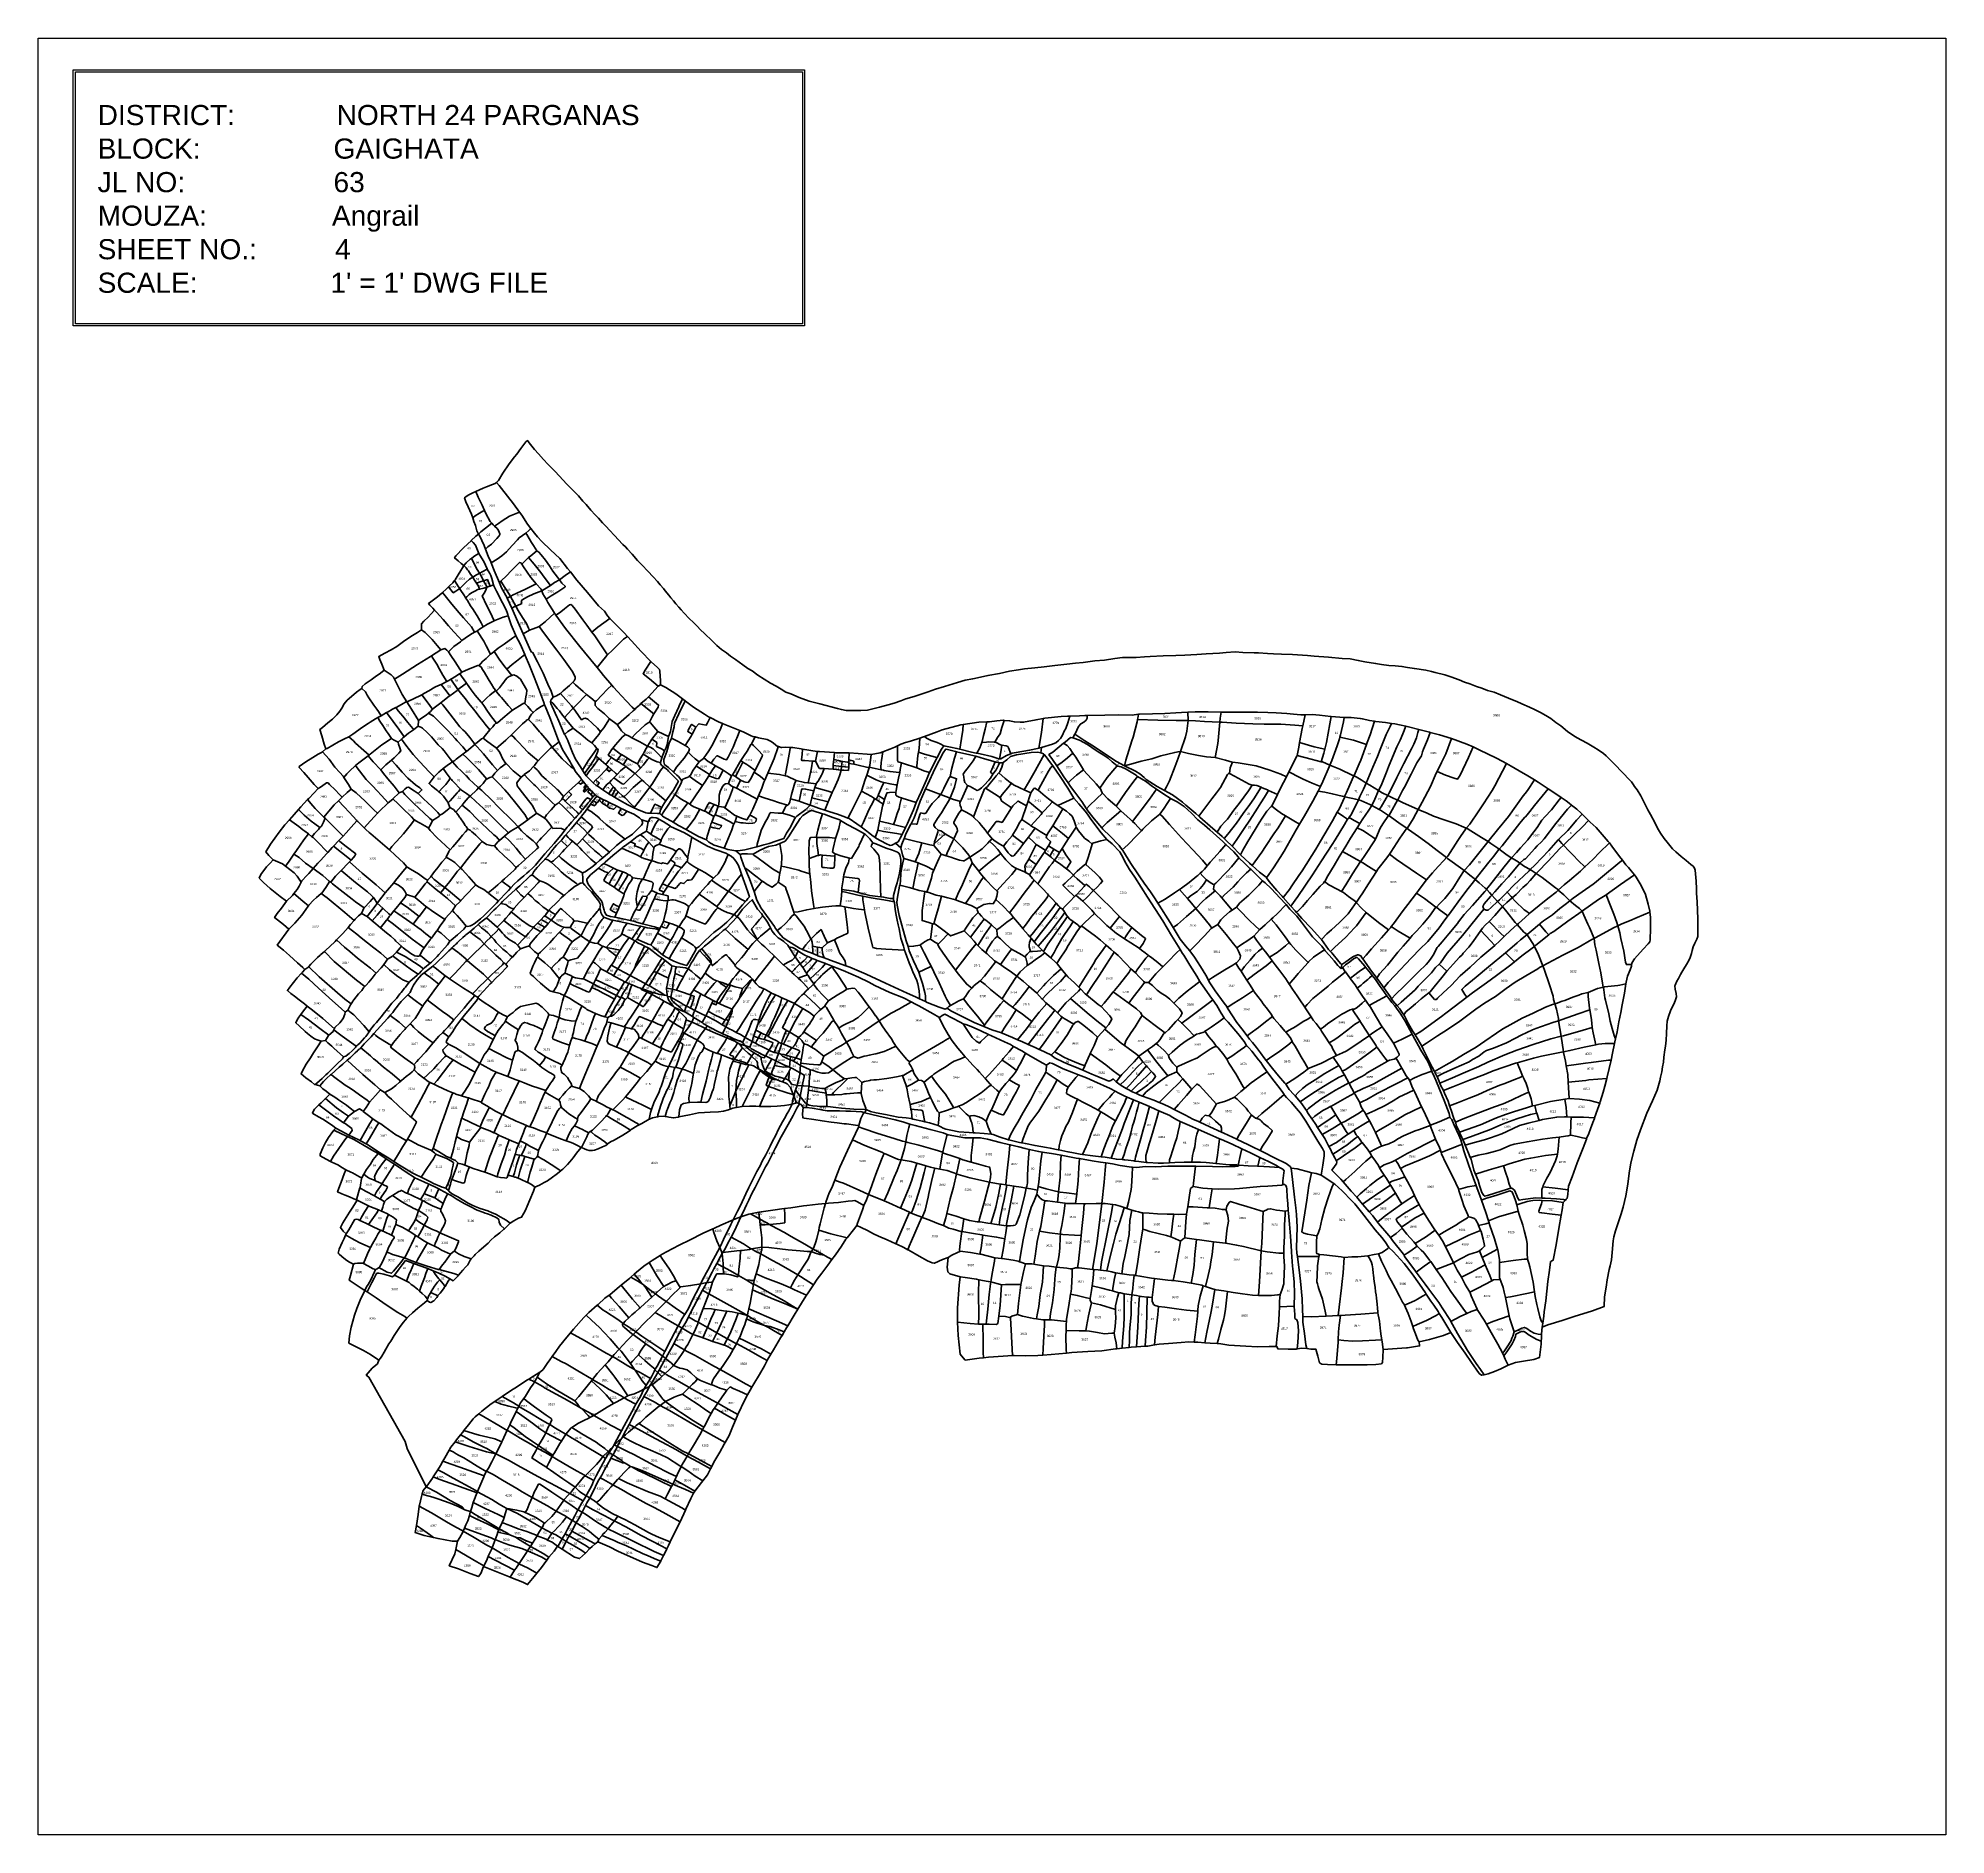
# Model space of a CAD drawing. Header units: inches. Extents: x -210528 to -96779, y -167010 to -59860.
import ezdxf

# ---------------------------------------------------------------- set-up
doc = ezdxf.new("R2010")
doc.units = ezdxf.units.IN
doc.header["$MEASUREMENT"] = 0
doc.layers.add('PDF7_Geometry', color=9, linetype='Continuous', true_color=0x808080)
doc.layers.add('PDF7_Text', color=7, linetype='Continuous', true_color=0xffffff)
doc.styles.add('PDF Arial', font='arial.ttf')
doc.styles.get("Standard").update_dxf_attribs({"font": 'arial.ttf'})

msp = doc.modelspace()

# ---------------------------------------------------------------- linework, layer by layer
at = {"color": 4}
for points in [[(-210528, -59860), (-96779, -59860), (-96779, -167010), (-210528, -167010)], [(-208437, -61743), (-164838, -61743), (-164838, -77014), (-208437, -77014)], [(-208293, -61870), (-164958, -61870), (-164958, -76906), (-208293, -76906)]]:
    msp.add_lwpolyline(points, close=True, dxfattribs=at)
at = {"layer": 'PDF7_Geometry', "color": 1, "lineweight": 40}
for points in [[(-181829, -88125), (-182177, -87639), (-182898, -86719), (-183042, -86546), (-183206, -86355), (-183081, -86249), (-182821, -85808), (-182446, -85252), (-182119, -84831), (-181994, -84668), (-181754, -84332), (-181446, -83930), (-181341, -83863), (-181254, -83987), (-180927, -84390), (-180697, -84658), (-180389, -84994), (-180130, -85262), (-179697, -85694), (-179217, -86230), (-179015, -86441), (-178784, -86671), (-178486, -86978), (-178304, -87160), (-178054, -87467), (-177852, -87668), (-177564, -88004), (-177314, -88291), (-177121, -88493), (-176872, -88761), (-176641, -89001), (-176478, -89173), (-176141, -89547), (-175939, -89767), (-175670, -90065), (-175497, -90189), (-175382, -90343), (-175113, -90640), (-174786, -91004), (-174517, -91282), (-174171, -91656), (-173854, -91991), (-173604, -92260), (-173441, -92461), (-173239, -92672), (-173133, -92825), (-172922, -93074), (-172797, -93237), (-172643, -93410), (-172499, -93602), (-172326, -93803), (-172191, -93956), (-171999, -94148), (-171711, -94464), (-171442, -94714), (-171220, -94944), (-171047, -95126), (-170769, -95394), (-170365, -95787), (-170067, -96084), (-169779, -96324), (-169491, -96525), (-169241, -96707), (-168943, -96909), (-168520, -97225), (-168203, -97446), (-167962, -97599), (-167616, -97858), (-167232, -98097), (-166857, -98327), (-166530, -98510), (-166223, -98692), (-165944, -98855), (-165646, -98970), (-165156, -99181), (-164550, -99392), (-163916, -99555), (-162859, -99842), (-162628, -99900), (-162340, -99948), (-161859, -99957), (-161474, -99958), (-161071, -99929), (-160600, -99814), (-160369, -99756), (-159840, -99622), (-159485, -99526), (-159091, -99373), (-158793, -99268), (-158293, -99115), (-157456, -98837), (-157014, -98693), (-156486, -98521), (-155717, -98291), (-155255, -98156), (-154803, -98061), (-154159, -97927), (-153900, -97879), (-153208, -97745), (-152602, -97610), (-152064, -97524), (-151708, -97467), (-151103, -97409), (-150536, -97352), (-149911, -97275), (-149190, -97189), (-148671, -97141), (-148219, -97103), (-147527, -96998), (-146950, -96950), (-146325, -96854), (-145864, -96787), (-145066, -96787), (-144566, -96759), (-144230, -96739), (-143451, -96701), (-142702, -96682), (-142163, -96663), (-141442, -96625), (-140885, -96577), (-140087, -96539), (-139693, -96500), (-139164, -96462), (-138693, -96491), (-138030, -96510), (-137771, -96510), (-137223, -96549), (-136867, -96577), (-136387, -96597), (-135743, -96626), (-134839, -96683), (-134435, -96712), (-133589, -96779), (-132782, -96846), (-132301, -96885), (-131811, -96971), (-131417, -97048), (-130783, -97153), (-130427, -97220), (-129985, -97278), (-129610, -97297), (-129216, -97326), (-128880, -97384), (-128466, -97460), (-127784, -97556), (-127447, -97623), (-127226, -97690), (-126650, -97834), (-126304, -97949), (-125794, -98132), (-125487, -98266), (-125169, -98371), (-124766, -98534), (-124449, -98630), (-124112, -98755), (-123708, -98870), (-123334, -99014), (-123093, -99129), (-122622, -99320), (-122363, -99426), (-122065, -99551), (-121613, -99752), (-121306, -99896), (-120950, -100068), (-120633, -100250), (-120335, -100442), (-120027, -100663), (-119739, -100873), (-119335, -101209), (-118970, -101477), (-118759, -101592), (-118499, -101727), (-118163, -101909), (-117759, -102139), (-117509, -102302), (-117202, -102522), (-117029, -102666), (-116827, -102858), (-116711, -102973), (-116442, -103251), (-116154, -103548), (-115914, -103788), (-115770, -103979), (-115529, -104209), (-115404, -104392), (-115337, -104487), (-115193, -104689), (-114972, -105043), (-114549, -105887), (-114395, -106165), (-114136, -106634), (-113963, -106980), (-113800, -107267), (-113569, -107593), (-113396, -107813), (-113069, -108206), (-112887, -108379), (-112569, -108657), (-112271, -108906), (-111983, -109146), (-111839, -109242), (-111762, -109366), (-111724, -109481), (-111676, -110133), (-111656, -110593), (-111637, -110852), (-111608, -111360), (-111561, -112385), (-111561, -113430), (-111628, -113593), (-111743, -113833), (-111840, -114053), (-111897, -114274), (-111936, -114446), (-112022, -114695), (-112099, -114868), (-112234, -115107), (-112397, -115356), (-112522, -115558), (-112609, -115692), (-112724, -115932), (-112820, -116104), (-112926, -116334), (-112936, -116382), (-112926, -116574), (-112859, -116842), (-112849, -117024), (-112917, -117273), (-112993, -117465), (-113090, -117647), (-113205, -117868), (-113320, -118203), (-113388, -118481), (-113407, -118759), (-113426, -119228), (-113455, -119612), (-113503, -119976), (-113532, -120187), (-113590, -120637), (-113619, -120925), (-113667, -121203), (-113715, -121500), (-113792, -121826), (-113840, -122046), (-113984, -122593), (-114273, -123235), (-114609, -123973), (-114984, -124969), (-115205, -125573), (-115388, -126244), (-115561, -126924), (-115667, -127557), (-115744, -128209), (-115869, -128908), (-116013, -129579), (-116157, -130039), (-116292, -130451), (-116484, -130979), (-116571, -131343), (-116609, -131592), (-116677, -132272), (-116725, -132723), (-116802, -133068), (-116850, -133288), (-116975, -133911), (-117042, -134352), (-117129, -134927), (-117148, -135493), (-117850, -135751), (-118936, -136106), (-119647, -136336), (-120513, -136595), (-120859, -136729), (-120817, -136497), (-120743, -136086), (-120734, -135809), (-120637, -135157), (-120512, -134016), (-120406, -133326), (-120358, -132828), (-120310, -132790), (-120185, -132732), (-120012, -131831), (-119858, -130854), (-119719, -130051), (-119666, -129742), (-119589, -129291), (-119465, -129153), (-119425, -129109), (-119358, -129042), (-119320, -128822), (-119291, -128534), (-119272, -128333), (-119070, -127758), (-118772, -126934), (-118406, -126042), (-118214, -125515), (-118198, -125480), (-118070, -125189), (-117964, -124911), (-117820, -124528), (-117733, -124279), (-117719, -124240), (-117550, -123761), (-117413, -123376), (-117387, -123301), (-117204, -122726), (-117108, -122362), (-116998, -121909), (-116973, -121806), (-116848, -121308), (-116744, -120807), (-116656, -120388), (-116534, -119811), (-116512, -119707), (-116477, -119543), (-116387, -119113), (-116271, -118528), (-116165, -117963), (-116089, -117513), (-115944, -116813), (-115864, -116258), (-115848, -116152), (-115752, -115807), (-115608, -115414), (-115531, -115212), (-115531, -115126), (-115525, -115107), (-115492, -114992), (-115348, -114762), (-114829, -114196), (-114531, -113880), (-114435, -113746), (-114406, -113631), (-114396, -112960), (-114396, -112289), (-114428, -111979), (-114435, -111915), (-114531, -111503), (-114694, -110938), (-114944, -110391), (-115001, -110296), (-115251, -109893), (-115353, -109765), (-115549, -109519), (-115693, -109327), (-115857, -109165), (-116064, -108890), (-116241, -108656), (-116693, -108043), (-116835, -107856), (-116904, -107765), (-117625, -106941), (-117981, -106615), (-118080, -106519), (-118464, -106149), (-118529, -106088), (-118788, -105848), (-119098, -105605), (-119240, -105493), (-119422, -105340), (-119720, -105136), (-120037, -104918), (-120494, -104621), (-121085, -104237), (-121306, -104097), (-121796, -103787), (-121979, -103701), (-122700, -103269), (-122985, -103116), (-123536, -102819), (-124142, -102531), (-124526, -102339), (-124967, -102130), (-125333, -101956), (-126246, -101630), (-126967, -101409), (-127521, -101269), (-127573, -101256), (-128205, -101091), (-128822, -100930), (-128973, -100895), (-129361, -100805), (-129639, -100757), (-129833, -100731), (-130197, -100680), (-130774, -100613), (-130855, -100599), (-131148, -100546), (-131571, -100460), (-131696, -100431), (-132244, -100383), (-132648, -100383), (-133425, -100318), (-133455, -100316), (-134128, -100229), (-134570, -100201), (-134980, -100207), (-135234, -100210), (-135685, -100172), (-136079, -100143), (-136714, -100095), (-137204, -100085), (-137829, -100066), (-138454, -100056), (-139876, -100056), (-139996, -100054), (-140760, -100037), (-141549, -100037), (-141976, -100057), (-142356, -100075), (-142683, -100094), (-143346, -100132), (-144086, -100151), (-144865, -100171), (-144912, -100177), (-145288, -100228), (-146134, -100218), (-146922, -100228), (-147971, -100253), (-148114, -100256), (-148441, -100266), (-149018, -100297), (-149161, -100304), (-149536, -100323), (-150498, -100419), (-150595, -100435), (-151026, -100505), (-151766, -100658), (-151978, -100658), (-152314, -100639), (-152603, -100572), (-152935, -100546), (-152968, -100543), (-153362, -100572), (-153804, -100629), (-153958, -100634), (-154448, -100649), (-155372, -100782), (-155505, -100802), (-156630, -101118), (-156919, -101223), (-157303, -101377), (-157683, -101510), (-157793, -101549), (-157949, -101599), (-158514, -101779), (-158803, -101865), (-159091, -101961), (-159282, -102056), (-159456, -102143), (-159745, -102268), (-160164, -102431), (-160312, -102488), (-160862, -102576), (-160908, -102584), (-161100, -102565), (-162167, -102478), (-162955, -102478), (-163054, -102471), (-163945, -102411), (-164051, -102411), (-164073, -102407), (-164950, -102263), (-165041, -102248), (-165531, -102171), (-165669, -102162), (-165973, -102142), (-166185, -102161), (-166233, -102161), (-166391, -102111), (-166444, -102094), (-166684, -101912), (-166819, -101807), (-167069, -101682), (-167569, -101586), (-167768, -101535), (-167905, -101500), (-168021, -101461), (-168443, -101251), (-168683, -101149), (-169078, -100982), (-169683, -100752), (-169723, -100734), (-169962, -100627), (-170464, -100381), (-170548, -100340), (-170798, -100167), (-171442, -99755), (-171932, -99391), (-171951, -99377), (-172115, -99255), (-172499, -98969), (-173095, -98585), (-173412, -98422), (-173422, -98183), (-173460, -97608), (-173489, -97502), (-173595, -97397), (-173979, -97052), (-174004, -97026), (-174575, -96429), (-175152, -95796), (-175388, -95540), (-175584, -95326), (-176228, -94694), (-176441, -94464), (-176574, -94320), (-176767, -94042), (-177113, -93716), (-177776, -92920), (-178400, -92182), (-178794, -91688), (-178958, -91483), (-179429, -90898), (-179986, -90371), (-180495, -89882), (-180755, -89594), (-180928, -89374), (-181149, -89098), (-181351, -88847), (-181697, -88310)], [(-183206, -86355), (-183042, -86546), (-182898, -86719), (-182177, -87639), (-181829, -88125), (-182427, -88377), (-182860, -88636), (-183081, -88798), (-183313, -88957), (-183398, -88875), (-183478, -88787), (-183571, -88683), (-183831, -88214), (-183910, -88036), (-184052, -87715), (-184282, -87236), (-184432, -86892), (-183984, -86699), (-183792, -86613), (-183436, -86479), (-183273, -86412)], [(-183910, -88036), (-184023, -88079), (-184206, -88185), (-184475, -88357), (-184617, -88467), (-184696, -88242), (-184878, -87801), (-185022, -87504), (-185099, -87265), (-185013, -87198), (-184840, -87102), (-184609, -86968), (-184432, -86892), (-184282, -87236), (-184052, -87715)], [(-184617, -88467), (-184475, -88357), (-184206, -88185), (-184023, -88079), (-183910, -88036), (-183831, -88214), (-183571, -88683), (-183478, -88787), (-183850, -89086), (-184129, -89306), (-184263, -89440), (-184369, -89239), (-184456, -88932), (-184542, -88683)], [(-183313, -88957), (-183081, -88798), (-182860, -88636), (-182427, -88377), (-181829, -88125), (-181697, -88310), (-181351, -88847), (-181149, -89098), (-181264, -89220), (-181447, -89374), (-181851, -89652), (-181956, -89786), (-182255, -90121), (-182610, -90485), (-182889, -90735), (-183158, -90926), (-183518, -91153), (-183543, -91089), (-183687, -90744), (-183852, -90327), (-183716, -90198), (-183504, -90044), (-183187, -89709), (-183043, -89536), (-182995, -89460), (-182995, -89421), (-183081, -89230), (-183158, -89105)], [(-184244, -90600), (-184427, -90696), (-184571, -90801), (-184696, -90888), (-184763, -90936), (-185013, -91156), (-185148, -91319), (-185302, -91185), (-185484, -91041), (-185696, -90859), (-185628, -90734), (-185177, -90284), (-184898, -90015), (-184706, -89833), (-184700, -89828), (-184581, -89939), (-184456, -90102)], [(-184263, -89440), (-184215, -89527), (-183937, -90111), (-183852, -90327), (-183687, -90744), (-183543, -91089), (-183518, -91153), (-183341, -91607), (-183024, -92345), (-182899, -92642), (-182563, -93236), (-182555, -93254), (-182293, -93847), (-182207, -94041), (-182005, -94482), (-181678, -95201), (-181602, -95393), (-181390, -95891), (-181160, -96428), (-181102, -96476), (-181025, -96505), (-180967, -96629), (-180746, -97061), (-180420, -97722), (-180131, -98393), (-179939, -98805), (-179814, -99169), (-179958, -99332), (-179987, -99418), (-179958, -99553), (-179872, -99716), (-179603, -100329), (-179545, -100454), (-179267, -101105), (-179161, -101355), (-179142, -101380), (-179103, -101431), (-178949, -101738), (-178921, -101815), (-178671, -102457), (-178479, -102850), (-178190, -103319), (-178075, -103514), (-177961, -103707), (-177940, -103741), (-177843, -103848), (-177652, -104058), (-177431, -104262), (-177258, -104422), (-177205, -104457), (-176867, -104679), (-176500, -104920), (-176412, -104978), (-176328, -105027), (-176155, -105128), (-175855, -105304), (-175365, -105582), (-175001, -105763), (-174826, -105850), (-174298, -106052), (-174192, -106071), (-174021, -106076), (-173596, -106090), (-173462, -106090), (-173353, -106198), (-173298, -106253), (-173106, -106378), (-172760, -106560), (-172668, -106614), (-172337, -106809), (-171892, -107056), (-171837, -107087), (-171145, -107470), (-170684, -107672), (-170530, -107806), (-170405, -107892), (-170213, -107979), (-169819, -108113), (-169617, -108174), (-169406, -108237), (-168925, -108333), (-168675, -108544), (-168637, -108707), (-168444, -109215), (-168391, -109342), (-168118, -109992), (-167964, -110375), (-167839, -110758), (-167666, -111276), (-167416, -111746), (-167109, -112187), (-166628, -112838), (-166561, -112953), (-166463, -113085), (-166369, -113212), (-166100, -113509), (-165763, -113739), (-165446, -113941), (-165139, -114123), (-164949, -114203), (-164706, -114305), (-164346, -114454), (-164055, -114574), (-164033, -114583), (-163668, -114713), (-163091, -114919), (-162359, -115177), (-162140, -115254), (-161150, -115686), (-159996, -116222), (-158708, -116817), (-158218, -117037), (-157980, -117147), (-157613, -117315), (-157517, -117373), (-156805, -117641), (-156450, -117766), (-156334, -117709), (-156104, -117871), (-155633, -118102), (-154720, -118562), (-154149, -118797), (-153672, -118993), (-153094, -119188), (-153047, -119204), (-152432, -119453), (-152124, -119589), (-151865, -119703), (-151492, -119873), (-151086, -120057), (-150838, -120174), (-150779, -120201), (-150154, -120498), (-150128, -120516), (-149895, -120681), (-149395, -120920), (-149106, -121045), (-148472, -121304), (-148240, -121407), (-147694, -121649), (-147511, -121726), (-146694, -122071), (-146569, -122023), (-146511, -121975), (-146444, -121946), (-146406, -121946), (-146290, -122071), (-146248, -122101), (-146008, -122274), (-145944, -122320), (-145650, -122495), (-145541, -122560), (-145354, -122660), (-145291, -122694), (-145087, -122783), (-144829, -122895), (-144688, -122948), (-144012, -123202), (-143690, -123334), (-143426, -123442), (-143051, -123614), (-142788, -123747), (-142388, -123950), (-142119, -124094), (-141677, -124333), (-141350, -124467), (-141271, -124505), (-140668, -124793), (-139974, -125096), (-139831, -125158), (-139057, -125530), (-139034, -125541), (-138390, -125838), (-138072, -125992), (-137671, -126192), (-137496, -126279), (-136775, -126663), (-136112, -126979), (-135881, -127142), (-135814, -127257), (-135737, -127919), (-135622, -128973), (-135535, -129625), (-135507, -130018), (-135449, -130775), (-135507, -132002), (-135468, -132327), (-135445, -132517), (-135305, -133650), (-135267, -133986), (-135152, -135050), (-135132, -135672), (-135127, -136096), (-135123, -136430), (-135027, -137110), (-134950, -137781), (-134880, -138014), (-135171, -137982), (-135450, -138035), (-135411, -137656), (-135383, -136947), (-135421, -136449), (-135479, -136295), (-135594, -136209), (-135603, -135970), (-135632, -135500), (-135632, -135479), (-135623, -134752), (-135642, -134024), (-135709, -133257), (-135738, -133104), (-135786, -132251), (-135786, -132203), (-135862, -131311), (-135920, -130583), (-135978, -129931), (-135987, -129785), (-136016, -129366), (-136045, -128982), (-136083, -128513), (-136093, -128369), (-136160, -128264), (-136208, -128225), (-136304, -128225), (-136304, -128005), (-136246, -127535), (-136237, -127411), (-136314, -127315), (-136515, -127219), (-136737, -127065), (-137169, -126855), (-137678, -126615), (-137842, -126538), (-138246, -126337), (-138763, -126095), (-139332, -125829), (-139976, -125551), (-140098, -125497), (-140302, -125407), (-140668, -125244), (-141332, -124954), (-141523, -124870), (-141879, -124707), (-142436, -124462), (-142600, -124391), (-142907, -124218), (-143051, -124113), (-143570, -123892), (-143698, -123834), (-143887, -123748), (-144263, -123583), (-144781, -123355), (-144880, -123314), (-145213, -123174), (-145596, -123014), (-145743, -122953), (-146098, -122770), (-146310, -122661), (-146617, -122502), (-147578, -122071), (-148020, -121860), (-148505, -121678), (-148789, -121572), (-149414, -121323), (-150039, -121016), (-150212, -120978), (-150404, -121112), (-150616, -120987), (-151365, -120565), (-151648, -120398), (-151884, -120259), (-152373, -119987), (-152557, -119885), (-152903, -119712), (-153691, -119367), (-153870, -119282), (-154316, -119070), (-154893, -118811), (-155219, -118677), (-155373, -118648), (-155556, -118542), (-156459, -118073), (-156632, -118149), (-156728, -118226), (-156815, -118255), (-157171, -118044), (-158026, -117565), (-158209, -117469), (-158481, -117328), (-158930, -117095), (-159737, -116769), (-160640, -116357), (-160996, -116165), (-161621, -115868), (-162524, -115465), (-162880, -115331), (-163180, -115212), (-163581, -115053), (-163630, -115034), (-164077, -114863), (-164206, -114813), (-164378, -114738), (-164581, -114650), (-164640, -114626), (-164812, -114554), (-165119, -114362), (-165211, -114299), (-165427, -114152), (-165504, -114104), (-165571, -114084), (-165677, -114065), (-165763, -114046), (-165831, -113950), (-166061, -113730), (-166205, -113634), (-166398, -113519), (-166609, -113318), (-166753, -113126), (-166861, -112923), (-166926, -112800), (-167032, -112589), (-167166, -112397), (-167309, -112204), (-167407, -112071), (-167637, -111803), (-167945, -111247), (-168147, -111420), (-168531, -111813), (-168820, -112215), (-168849, -112253), (-169031, -112119), (-168897, -111956), (-168752, -111803), (-168522, -111544), (-168361, -111356), (-168301, -111285), (-168204, -111170), (-168118, -111065), (-168195, -110835), (-168435, -110145), (-168473, -110059), (-168584, -109721), (-168666, -109474), (-168771, -109206), (-168887, -108995), (-169040, -108784), (-169213, -108650), (-169389, -108543), (-169531, -108458), (-170040, -108295), (-170155, -108256), (-170626, -108055), (-170982, -107854), (-171501, -107547), (-171543, -107520), (-171741, -107394), (-171991, -107259), (-172818, -106866), (-172825, -106862), (-173269, -106579), (-173510, -106439), (-173567, -106406), (-173683, -106349), (-173865, -106330), (-173952, -106330), (-174029, -106377), (-174144, -106550), (-174163, -106588), (-174533, -106478), (-174548, -106473), (-174663, -106358), (-175019, -106147), (-175435, -105955), (-175663, -105850), (-175771, -105796), (-176026, -105667), (-176480, -105438), (-176701, -105332), (-176810, -105279), (-176995, -105188), (-177191, -105093), (-177215, -105069), (-177321, -104963), (-177325, -104959), (-177458, -104831), (-177614, -104681), (-177638, -104655), (-177700, -104589), (-177758, -104527), (-177812, -104458), (-177871, -104382), (-177994, -104226), (-178123, -104062), (-178171, -104000), (-178498, -103569), (-178576, -103430), (-178748, -103128), (-178805, -103022), (-179257, -102284), (-179420, -101930), (-179467, -101830), (-179478, -101805), (-179738, -101115), (-180026, -100377), (-180295, -99706), (-180329, -99619), (-180381, -99485), (-180670, -98680), (-180948, -97971), (-181237, -97281), (-181486, -96677), (-181510, -96622), (-181775, -96016), (-182041, -95511), (-182073, -95450), (-182332, -94846), (-182497, -94319), (-182524, -94233), (-182553, -94108), (-182649, -93907), (-182841, -93533), (-183197, -92843), (-183360, -92517), (-183374, -92469), (-183456, -92172), (-183465, -92144), (-183543, -91904), (-183600, -91789), (-183750, -91534), (-183764, -91511), (-183946, -91070), (-184187, -90696), (-184244, -90600), (-184456, -90102), (-184581, -89939), (-184700, -89828), (-184427, -89565)], [(-183313, -88957), (-183158, -89105), (-183081, -89230), (-182995, -89421), (-182995, -89460), (-183043, -89536), (-183187, -89709), (-183504, -90044), (-183716, -90198), (-183852, -90327), (-183937, -90111), (-184215, -89527), (-184263, -89440), (-184129, -89306), (-183850, -89086), (-183478, -88787), (-183398, -88875)], [(-180803, -90438), (-181149, -90735), (-181284, -90831), (-181690, -91238), (-181745, -91156), (-181832, -91128), (-182351, -91655), (-182591, -91904), (-182930, -92249), (-183024, -92345), (-183341, -91607), (-183518, -91153), (-183158, -90926), (-182889, -90735), (-182610, -90485), (-182255, -90121), (-181956, -89786), (-181851, -89652), (-181447, -89374), (-181380, -89470), (-181111, -89930), (-180986, -90112)], [(-181447, -89374), (-181264, -89220), (-181149, -89098), (-180928, -89374), (-180755, -89594), (-180495, -89882), (-179986, -90371), (-179429, -90898), (-178958, -91483), (-178794, -91688), (-179102, -91914), (-179436, -92155), (-179563, -92000), (-179842, -91655), (-180044, -91339), (-180275, -90994), (-180544, -90677), (-180669, -90514), (-180803, -90438), (-180986, -90112), (-181111, -89930), (-181380, -89470)], [(-184696, -90888), (-184571, -91118), (-184408, -91453), (-184254, -91702), (-184215, -91773), (-184264, -91798), (-184389, -91865), (-184617, -92010), (-184744, -91817), (-184869, -91635), (-184936, -91559), (-185013, -91453), (-185148, -91319), (-185013, -91156), (-184763, -90936)], [(-184244, -90600), (-184187, -90696), (-183946, -91070), (-183764, -91511), (-183750, -91534), (-184062, -91693), (-184197, -91763), (-184215, -91773), (-184254, -91702), (-184408, -91453), (-184571, -91118), (-184696, -90888), (-184571, -90801), (-184427, -90696)], [(-181284, -90831), (-180957, -91224), (-180563, -91732), (-180352, -92000), (-179978, -92496), (-180073, -92566), (-180505, -92824), (-180544, -92719), (-180833, -92402), (-180938, -92287), (-181159, -92029), (-181582, -91396), (-181690, -91238)], [(-181284, -90831), (-181149, -90735), (-180803, -90438), (-180669, -90514), (-180544, -90677), (-180275, -90994), (-180044, -91339), (-179842, -91655), (-179563, -92000), (-179436, -92155), (-179448, -92163), (-179746, -92326), (-179978, -92496), (-180352, -92000), (-180563, -91732), (-180957, -91224)], [(-185148, -91319), (-185013, -91453), (-184936, -91559), (-184869, -91635), (-184744, -91817), (-184617, -92010), (-184812, -92134), (-185033, -92325), (-185206, -92498), (-185389, -92691), (-185456, -92584), (-185695, -92196), (-185667, -92162), (-185484, -91865), (-185321, -91606), (-185234, -91443)], [(-184617, -92010), (-184504, -92182), (-184389, -92354), (-184273, -92546), (-184206, -92726), (-184302, -92747), (-184494, -92833), (-184687, -92948), (-184831, -93044), (-184975, -93169), (-185038, -93231), (-185110, -93111), (-185360, -92737), (-185389, -92691), (-185206, -92498), (-185033, -92325), (-184812, -92134)], [(-184197, -91763), (-183973, -92222), (-183972, -92223), (-184120, -92269), (-184389, -92354), (-184504, -92182), (-184617, -92010), (-184389, -91865), (-184264, -91798), (-184215, -91773)], [(-183750, -91534), (-183600, -91789), (-183543, -91904), (-183465, -92144), (-183456, -92172), (-183374, -92469), (-183573, -92540), (-183741, -92150), (-183972, -92223), (-183973, -92222), (-184197, -91763), (-184062, -91693)], [(-181690, -91238), (-181582, -91396), (-181159, -92029), (-180938, -92287), (-180833, -92402), (-181505, -92738), (-181726, -92843), (-182236, -93083), (-182373, -93156), (-182447, -93025), (-182697, -92613), (-182930, -92249), (-182591, -91904), (-182351, -91655), (-181832, -91128), (-181745, -91156)], [(-179436, -92155), (-179102, -91914), (-178794, -91688), (-178400, -92182), (-177776, -92920), (-177113, -93716), (-176767, -94042), (-176574, -94320), (-176441, -94464), (-177161, -94991), (-177509, -95276), (-177814, -94866), (-178045, -94550), (-178516, -93908), (-178689, -93687), (-178766, -93630), (-178852, -93658), (-179141, -93898), (-179266, -93994), (-179448, -94137), (-179653, -94276), (-179745, -94147), (-179766, -94118), (-180131, -93514), (-180242, -93324), (-179929, -93121), (-179544, -92882), (-179131, -92594), (-179092, -92566), (-179294, -92364)], [(-186417, -92921), (-186330, -93025), (-185869, -93619), (-185427, -94127), (-185168, -94424), (-184697, -94971), (-184509, -95291), (-184562, -95316), (-184697, -95392), (-185062, -95641), (-185265, -95790), (-185446, -95584), (-185735, -95268), (-186062, -94903), (-186379, -94529), (-186782, -94089), (-186898, -93974), (-187003, -93859), (-187176, -93667), (-187244, -93581), (-187109, -93485), (-186946, -93351), (-186725, -93178), (-186455, -92958)], [(-186061, -92587), (-185927, -92766), (-185773, -92939), (-185619, -92843), (-185389, -92691), (-185360, -92737), (-185110, -93111), (-185038, -93231), (-184985, -93322), (-184937, -93389), (-184745, -93705), (-184581, -93935), (-184523, -94041), (-184350, -94319), (-184110, -94721), (-184000, -94970), (-184110, -95038), (-184216, -95114), (-184303, -95182), (-184345, -95210), (-184360, -95220), (-184509, -95291), (-184697, -94971), (-185168, -94424), (-185427, -94127), (-185869, -93619), (-186330, -93025), (-186417, -92921), (-186205, -92718)], [(-185695, -92196), (-185456, -92584), (-185389, -92691), (-185619, -92843), (-185773, -92939), (-185927, -92766), (-186061, -92587), (-185994, -92526), (-185811, -92335)], [(-183768, -92608), (-183841, -92785), (-183937, -92968), (-184043, -93140), (-184024, -93188), (-183975, -93284), (-183870, -93514), (-183668, -93897), (-183466, -94348), (-183328, -94613), (-183735, -94808), (-184000, -94970), (-184110, -94721), (-184350, -94319), (-184523, -94041), (-184581, -93935), (-184745, -93705), (-184937, -93389), (-184985, -93322), (-185038, -93231), (-184975, -93169), (-184831, -93044), (-184687, -92948), (-184494, -92833), (-184302, -92747), (-184206, -92726), (-183947, -92670)], [(-184389, -92354), (-184120, -92269), (-183972, -92223), (-183752, -92602), (-183768, -92608), (-183947, -92670), (-184206, -92726), (-184273, -92546)], [(-183374, -92469), (-183360, -92517), (-183197, -92843), (-182841, -93533), (-182649, -93907), (-182553, -94108), (-182524, -94233), (-182497, -94319), (-182793, -94396), (-183293, -94597), (-183328, -94613), (-183466, -94348), (-183668, -93897), (-183870, -93514), (-183975, -93284), (-184024, -93188), (-184043, -93140), (-183937, -92968), (-183841, -92785), (-183768, -92608), (-183752, -92602), (-183649, -92566), (-183573, -92540)], [(-183972, -92223), (-183741, -92150), (-183573, -92540), (-183649, -92566), (-183752, -92602)], [(-182930, -92249), (-182697, -92613), (-182447, -93025), (-182373, -93156), (-182555, -93254), (-182563, -93236), (-182899, -92642), (-183024, -92345)], [(-182555, -93254), (-182373, -93156), (-182048, -93730), (-182101, -93754), (-182293, -93847)], [(-180505, -92824), (-180967, -92997), (-181342, -93179), (-181669, -93361), (-181726, -93447), (-181697, -93572), (-181774, -93610), (-182048, -93730), (-182373, -93156), (-182236, -93083), (-181726, -92843), (-181505, -92738), (-180833, -92402), (-180544, -92719)], [(-180242, -93324), (-180131, -93514), (-179766, -94118), (-179745, -94147), (-180285, -94645), (-180477, -94818), (-180662, -94952), (-180688, -94971), (-181006, -95096), (-181227, -95172), (-181284, -95048), (-181409, -94770), (-181650, -94406), (-181899, -93993), (-182048, -93730), (-181774, -93610), (-181697, -93572), (-181726, -93447), (-181669, -93361), (-181342, -93179), (-180967, -92997), (-180505, -92824), (-180429, -93006)], [(-179978, -92496), (-179746, -92326), (-179448, -92163), (-179436, -92155), (-179294, -92364), (-179092, -92566), (-179131, -92594), (-179544, -92882), (-179929, -93121), (-180242, -93324), (-180429, -93006), (-180505, -92824), (-180073, -92566)], [(-186898, -93974), (-186782, -94089), (-186379, -94529), (-186062, -94903), (-185735, -95268), (-185446, -95584), (-185265, -95790), (-185350, -95852), (-185744, -96149), (-186052, -96456), (-186158, -96351), (-186273, -96264), (-186513, -96331), (-186744, -96073), (-187042, -95727), (-187446, -95296), (-187667, -95143), (-187676, -94989), (-187676, -94798), (-187523, -94635), (-187273, -94386), (-187090, -94194)], [(-182497, -94319), (-182332, -94846), (-182073, -95450), (-182041, -95511), (-182226, -95632), (-182745, -95996), (-183092, -96246), (-183343, -96438), (-183466, -96533), (-183550, -96607), (-183812, -96102), (-183957, -95824), (-184082, -95651), (-184345, -95210), (-184303, -95182), (-184216, -95114), (-184110, -95038), (-184000, -94970), (-183735, -94808), (-183328, -94613), (-183293, -94597), (-182793, -94396)], [(-182293, -93847), (-182101, -93754), (-182048, -93730), (-181899, -93993), (-181650, -94406), (-181409, -94770), (-181284, -95048), (-181227, -95172), (-181602, -95393), (-181678, -95201), (-182005, -94482), (-182207, -94041)], [(-179653, -94276), (-179093, -95058), (-178237, -96141), (-177296, -97272), (-177196, -97396), (-176959, -97694), (-176815, -97876), (-176330, -98454), (-176575, -98690), (-176921, -99035), (-177238, -99371), (-177306, -99428), (-177575, -99208), (-177838, -98995), (-178036, -98815), (-178478, -98431), (-178648, -98272), (-178565, -98192), (-178507, -98067), (-178507, -97952), (-178680, -97617), (-179180, -96907), (-179602, -96361), (-180333, -95383), (-180662, -94952), (-180477, -94818), (-180285, -94645), (-179745, -94147)], [(-177509, -95276), (-177343, -95499), (-176853, -96227), (-176584, -96633), (-176623, -96668), (-176950, -97090), (-177196, -97396), (-177296, -97272), (-178237, -96141), (-179093, -95058), (-179653, -94276), (-179448, -94137), (-179266, -93994), (-179141, -93898), (-178852, -93658), (-178766, -93630), (-178689, -93687), (-178516, -93908), (-178045, -94550), (-177814, -94866)], [(-187667, -95143), (-187446, -95296), (-187042, -95727), (-186744, -96073), (-186513, -96331), (-187076, -96700), (-187129, -96734), (-187917, -97223), (-188801, -97788), (-189282, -98087), (-189340, -97970), (-189474, -97836), (-189887, -97558), (-190041, -97184), (-190147, -96916), (-190224, -96733), (-189849, -96532), (-189484, -96341), (-189147, -96139), (-188734, -95842), (-188311, -95536), (-187907, -95296)], [(-184345, -95210), (-184082, -95651), (-183957, -95824), (-183812, -96102), (-183550, -96607), (-183649, -96696), (-183822, -96849), (-184005, -97012), (-184159, -97165), (-184226, -97271), (-184312, -97271), (-184860, -97491), (-185081, -97587), (-185235, -97654), (-185257, -97671), (-185379, -97482), (-185668, -97060), (-185927, -96676), (-186052, -96456), (-185744, -96149), (-185350, -95852), (-185265, -95790), (-185062, -95641), (-184697, -95392), (-184562, -95316), (-184509, -95291), (-184360, -95220)], [(-182041, -95511), (-181775, -96016), (-181510, -96622), (-181707, -96773), (-182015, -97022), (-182265, -97223), (-182582, -97482), (-182678, -97377), (-183005, -96955), (-183343, -96438), (-183092, -96246), (-182745, -95996), (-182226, -95632)], [(-181227, -95172), (-181006, -95096), (-180688, -94971), (-180662, -94952), (-180333, -95383), (-179602, -96361), (-179180, -96907), (-178680, -97617), (-178507, -97952), (-178507, -98067), (-178565, -98192), (-178648, -98272), (-178843, -98460), (-179228, -98786), (-179382, -98949), (-179622, -99073), (-179814, -99169), (-179939, -98805), (-180131, -98393), (-180420, -97722), (-180746, -97061), (-180967, -96629), (-181025, -96505), (-181102, -96476), (-181160, -96428), (-181390, -95891), (-181602, -95393)], [(-177509, -95276), (-177161, -94991), (-176441, -94464), (-176228, -94694), (-175584, -95326), (-175388, -95540), (-175623, -95710), (-176277, -96352), (-176584, -96633), (-176853, -96227), (-177343, -95499)], [(-176584, -96633), (-176277, -96352), (-175623, -95710), (-175388, -95540), (-175152, -95796), (-174575, -96429), (-174004, -97026), (-174340, -97549), (-174459, -97762), (-174070, -98077), (-173551, -98514), (-173941, -98921), (-174131, -99132), (-174268, -99285), (-174583, -99548), (-174681, -99630), (-174864, -99793), (-174955, -99888), (-175104, -99754), (-175460, -99381), (-175979, -98825), (-176229, -98575), (-176330, -98454), (-176815, -97876), (-176959, -97694), (-177196, -97396), (-176950, -97090), (-176623, -96668)], [(-186052, -96456), (-185927, -96676), (-185668, -97060), (-185379, -97482), (-185257, -97671), (-185386, -97769), (-185399, -97779), (-185687, -97951), (-185850, -98057), (-185914, -98093), (-186033, -98162), (-186156, -98226), (-186389, -97846), (-186591, -97491), (-186764, -97194), (-186985, -96839), (-187076, -96700), (-186513, -96331), (-186273, -96264), (-186158, -96351)], [(-183343, -96438), (-183005, -96955), (-182678, -97377), (-182582, -97482), (-182292, -97864), (-182448, -97923), (-182554, -98009), (-182678, -98153), (-182755, -98258), (-182832, -98373), (-183015, -98603), (-183221, -98803), (-183244, -98772), (-183351, -98622), (-183505, -98392), (-183640, -98162), (-183832, -97827), (-183909, -97683), (-184063, -97453), (-184082, -97405), (-184226, -97271), (-184159, -97165), (-184005, -97012), (-183822, -96849), (-183649, -96696), (-183550, -96607), (-183466, -96533)], [(-181510, -96622), (-181486, -96677), (-181237, -97281), (-180948, -97971), (-180670, -98680), (-180381, -99485), (-180329, -99619), (-180574, -99744), (-180824, -99926), (-181008, -100084), (-181150, -99945), (-181333, -99715), (-181506, -99533), (-181458, -99140), (-181400, -98958), (-181381, -98757), (-181419, -98709), (-181467, -98613), (-181679, -98230), (-181775, -98095), (-181977, -97913), (-182159, -97837), (-182246, -97846), (-182292, -97864), (-182582, -97482), (-182265, -97223), (-182015, -97022), (-181707, -96773)], [(-189887, -97558), (-189474, -97836), (-189340, -97970), (-189282, -98087), (-189042, -98574), (-188821, -98996), (-188546, -99438), (-188629, -99456), (-188763, -99532), (-189148, -99753), (-189198, -99779), (-189398, -99887), (-189657, -100031), (-189751, -100086), (-189917, -100184), (-190077, -100270), (-190234, -100021), (-190340, -99877), (-190513, -99637), (-190801, -99206), (-190907, -99043), (-191012, -98851), (-191224, -98650), (-191204, -98535), (-191031, -98363), (-190676, -98123), (-190435, -97951), (-190109, -97721)], [(-187076, -96700), (-186985, -96839), (-186764, -97194), (-186591, -97491), (-186389, -97846), (-186156, -98226), (-186489, -98399), (-186495, -98402), (-186658, -98469), (-186869, -98574), (-187225, -98785), (-187485, -98929), (-187658, -99028), (-187735, -99072), (-188494, -99427), (-188546, -99438), (-188821, -98996), (-189042, -98574), (-189282, -98087), (-188801, -97788), (-187917, -97223), (-187129, -96734)], [(-185386, -97769), (-185033, -98258), (-184990, -98320), (-185235, -98498), (-185494, -98709), (-185914, -98093), (-185850, -98057), (-185687, -97951), (-185399, -97779)], [(-184226, -97271), (-184082, -97405), (-184063, -97453), (-183909, -97683), (-183832, -97827), (-183640, -98162), (-183505, -98392), (-183351, -98622), (-183244, -98772), (-183476, -98939), (-183592, -99035), (-183774, -99207), (-184080, -99504), (-184111, -99466), (-184466, -99044), (-184707, -98718), (-184990, -98320), (-185033, -98258), (-185386, -97769), (-185257, -97671), (-185235, -97654), (-185081, -97587), (-184860, -97491), (-184312, -97271)], [(-173412, -98422), (-173528, -98490), (-173551, -98514), (-174070, -98077), (-174459, -97762), (-174340, -97549), (-174004, -97026), (-173979, -97052), (-173595, -97397), (-173489, -97502), (-173460, -97608), (-173422, -98183)], [(-191224, -98650), (-191012, -98851), (-190907, -99043), (-190801, -99206), (-190513, -99637), (-190340, -99877), (-190234, -100021), (-190077, -100270), (-190274, -100376), (-190417, -100452), (-190724, -100644), (-190859, -100730), (-191186, -100941), (-191772, -101362), (-192000, -101525), (-192041, -101554), (-192224, -101621), (-192618, -101822), (-192964, -102024), (-193291, -102215), (-193368, -102244), (-193473, -101966), (-193617, -101458), (-193733, -101094), (-193569, -100969), (-193252, -100701), (-192973, -100471), (-192723, -100222), (-192531, -99992), (-192416, -99819), (-192291, -99561), (-192098, -99350), (-191849, -99120), (-191551, -98861), (-191320, -98708)], [(-186489, -98399), (-186206, -98775), (-185988, -99075), (-186024, -99101), (-186389, -99408), (-186514, -99501), (-186841, -99743), (-187023, -99868), (-187331, -99437), (-187658, -99028), (-187485, -98929), (-187225, -98785), (-186869, -98574), (-186658, -98469), (-186495, -98402)], [(-185494, -98709), (-185274, -98996), (-185043, -99264), (-184841, -99533), (-184572, -99887), (-184419, -100079), (-184246, -100290), (-183986, -100616), (-183871, -100769), (-183600, -101103), (-183602, -101105), (-183852, -101431), (-183986, -101613), (-184102, -101651), (-184246, -101776), (-184428, -101919), (-184489, -101976), (-184553, -101891), (-184784, -101574), (-185072, -101229), (-185207, -101105), (-185380, -100922), (-185985, -100165), (-186389, -99628), (-186514, -99501), (-186389, -99408), (-186024, -99101), (-185988, -99075), (-185553, -98756)], [(-185914, -98093), (-185494, -98709), (-185553, -98756), (-185988, -99075), (-186206, -98775), (-186489, -98399), (-186156, -98226), (-186033, -98162)], [(-184990, -98320), (-184707, -98718), (-184466, -99044), (-184111, -99466), (-184080, -99504), (-183957, -99657), (-183736, -99993), (-183496, -100338), (-183198, -100706), (-183236, -100721), (-183313, -100798), (-183419, -100923), (-183600, -101103), (-183871, -100769), (-183986, -100616), (-184246, -100290), (-184419, -100079), (-184572, -99887), (-184841, -99533), (-185043, -99264), (-185274, -98996), (-185494, -98709), (-185235, -98498)], [(-183221, -98803), (-183178, -98862), (-182996, -99092), (-182909, -99178), (-182506, -99658), (-182235, -99939), (-182333, -100003), (-182438, -100099), (-182823, -100405), (-183140, -100683), (-183198, -100706), (-183496, -100338), (-183736, -99993), (-183957, -99657), (-184080, -99504), (-183774, -99207), (-183592, -99035), (-183476, -98939), (-183244, -98772)], [(-182292, -97864), (-182246, -97846), (-182159, -97837), (-181977, -97913), (-181775, -98095), (-181679, -98230), (-181467, -98613), (-181419, -98709), (-181381, -98757), (-181400, -98958), (-181458, -99140), (-181506, -99533), (-181573, -99514), (-181669, -99572), (-182235, -99939), (-182506, -99658), (-182909, -99178), (-182996, -99092), (-183178, -98862), (-183221, -98803), (-183015, -98603), (-182832, -98373), (-182755, -98258), (-182678, -98153), (-182554, -98009), (-182448, -97923)], [(-179814, -99169), (-179622, -99073), (-179382, -98949), (-178901, -99486), (-178719, -99687), (-178618, -99817), (-178719, -99917), (-179153, -100376), (-179266, -100243), (-179449, -99974), (-179584, -99831), (-179843, -99524), (-179987, -99418), (-179958, -99332)], [(-179382, -98949), (-179228, -98786), (-178843, -98460), (-178648, -98272), (-178478, -98431), (-178036, -98815), (-177838, -98995), (-177830, -99002), (-178440, -99639), (-178618, -99817), (-178719, -99687), (-178901, -99486)], [(-177306, -99428), (-177238, -99371), (-176921, -99035), (-176575, -98690), (-176330, -98454), (-176229, -98575), (-175979, -98825), (-175460, -99381), (-175104, -99754), (-174955, -99888), (-175047, -99985), (-175297, -100205), (-175931, -100751), (-176008, -100799), (-176460, -100444), (-176767, -100157), (-177152, -99831), (-177315, -99668)], [(-173551, -98514), (-173528, -98490), (-173412, -98422), (-173095, -98585), (-172499, -98969), (-172115, -99255), (-172307, -99688), (-172336, -99745), (-172567, -100253), (-172730, -100617), (-172817, -101202), (-172932, -101461), (-172939, -101504), (-173586, -101212), (-173817, -100924), (-174009, -100694), (-174066, -100656), (-173903, -100291), (-173821, -100163), (-173566, -99764), (-173538, -99630), (-173663, -99534), (-174131, -99132), (-173941, -98921)], [(-189751, -100086), (-189369, -100615), (-189023, -101075), (-188709, -101526), (-188783, -101583), (-188867, -101659), (-189071, -101842), (-189331, -101708), (-189465, -101631), (-189580, -101439), (-189667, -101324), (-189773, -101171), (-189984, -100845), (-190147, -100596), (-190274, -100376), (-190077, -100270), (-189917, -100184)], [(-189198, -99779), (-189061, -99973), (-188782, -100299), (-188494, -100682), (-188196, -101027), (-188129, -101093), (-188206, -101152), (-188437, -101315), (-188709, -101526), (-189023, -101075), (-189369, -100615), (-189751, -100086), (-189657, -100031), (-189398, -99887)], [(-188546, -99438), (-188273, -99887), (-187840, -100558), (-187860, -100884), (-188129, -101093), (-188196, -101027), (-188494, -100682), (-188782, -100299), (-189061, -99973), (-189198, -99779), (-189148, -99753), (-188763, -99532), (-188629, -99456)], [(-187658, -99028), (-187331, -99437), (-187023, -99868), (-187139, -100021), (-187249, -100114), (-187389, -100232), (-187667, -100424), (-187840, -100558), (-188273, -99887), (-188546, -99438), (-188494, -99427), (-187735, -99072)], [(-186514, -99501), (-186389, -99628), (-185985, -100165), (-185380, -100922), (-185207, -101105), (-185072, -101229), (-184784, -101574), (-184553, -101891), (-184489, -101976), (-184592, -102073), (-184736, -102188), (-184995, -102393), (-185207, -102121), (-185534, -101775), (-185668, -101622), (-186082, -101172), (-186956, -100299), (-187249, -100114), (-187139, -100021), (-187023, -99868), (-186841, -99743)], [(-181506, -99533), (-181333, -99715), (-181150, -99945), (-181008, -100084), (-181102, -100166), (-181227, -100357), (-181295, -100501), (-181381, -100520), (-181439, -100568), (-181650, -100760), (-181766, -100865), (-181968, -101076), (-182073, -101172), (-182198, -101306), (-182333, -101429), (-182544, -101622), (-182641, -101718), (-183083, -102102), (-183198, -102207), (-183275, -102140), (-183804, -101766), (-183986, -101613), (-183852, -101431), (-183602, -101105), (-183600, -101103), (-183419, -100923), (-183313, -100798), (-183236, -100721), (-183198, -100706), (-183140, -100683), (-182823, -100405), (-182438, -100099), (-182333, -100003), (-182235, -99939), (-181669, -99572), (-181573, -99514)], [(-180329, -99619), (-180295, -99706), (-180026, -100377), (-179738, -101115), (-179478, -101805), (-179467, -101830), (-179886, -102134), (-180199, -101728), (-180564, -101316), (-180632, -101230), (-181016, -100770), (-181064, -100722), (-181295, -100501), (-181227, -100357), (-181102, -100166), (-181008, -100084), (-180824, -99926), (-180574, -99744)], [(-179153, -100376), (-178997, -100559), (-178632, -101010), (-178940, -101211), (-179142, -101380), (-179161, -101355), (-179267, -101105), (-179545, -100454), (-179603, -100329), (-179872, -99716), (-179958, -99553), (-179987, -99418), (-179843, -99524), (-179584, -99831), (-179449, -99974), (-179266, -100243)], [(-179153, -100376), (-178719, -99917), (-178618, -99817), (-178526, -99936), (-178267, -100320), (-178123, -100511), (-177998, -100435), (-177882, -100406), (-177748, -100483), (-177488, -100713), (-177181, -101019), (-176991, -101235), (-177104, -101384), (-177200, -101508), (-177508, -101891), (-177748, -101719), (-178161, -101374), (-178402, -101192), (-178632, -101010), (-178997, -100559)], [(-177838, -98995), (-177575, -99208), (-177306, -99428), (-177315, -99668), (-177152, -99831), (-176767, -100157), (-176460, -100444), (-176806, -100991), (-176991, -101235), (-177181, -101019), (-177488, -100713), (-177748, -100483), (-177882, -100406), (-177998, -100435), (-178123, -100511), (-178267, -100320), (-178526, -99936), (-178618, -99817), (-178440, -99639), (-177830, -99002)], [(-174955, -99888), (-174864, -99793), (-174681, -99630), (-174583, -99548), (-173821, -100163), (-173903, -100291), (-174066, -100656), (-174153, -100684), (-174336, -100809), (-174912, -101355), (-175125, -101578), (-175278, -101489), (-175508, -101393), (-175739, -101173), (-176008, -100799), (-175931, -100751), (-175297, -100205), (-175047, -99985)], [(-174583, -99548), (-174268, -99285), (-174131, -99132), (-173663, -99534), (-173538, -99630), (-173566, -99764), (-173821, -100163)], [(-171951, -99377), (-172327, -100148), (-172577, -100704), (-172605, -100934), (-172682, -101231), (-172767, -101602), (-172779, -101652), (-172903, -101911), (-173048, -102410), (-173096, -102563), (-173211, -102889), (-173221, -103013), (-173173, -103186), (-173086, -103263), (-172952, -103358), (-172638, -103641), (-172452, -103809), (-172356, -103895), (-172144, -104154), (-172193, -104298), (-172327, -104547), (-172510, -104882), (-172564, -104970), (-172712, -105208), (-173048, -105726), (-173183, -105927), (-173353, -106198), (-173462, -106090), (-173442, -105927), (-173345, -105751), (-173279, -105630), (-173183, -105467), (-173099, -105348), (-172644, -104700), (-172356, -104173), (-172375, -104144), (-172933, -103569), (-173009, -103502), (-173235, -103315), (-173355, -103215), (-173432, -103100), (-173422, -103064), (-173340, -102781), (-173307, -102668), (-173182, -102371), (-173077, -102170), (-173019, -101978), (-172939, -101504), (-172932, -101461), (-172817, -101202), (-172730, -100617), (-172567, -100253), (-172336, -99745), (-172307, -99688), (-172115, -99255)], [(-170464, -100381), (-170616, -100685), (-170693, -100829), (-171125, -100752), (-171308, -100953), (-171558, -100790), (-171596, -100819), (-171760, -101125), (-171788, -101212), (-171530, -101366), (-171596, -101490), (-171939, -102054), (-172365, -101815), (-172767, -101602), (-172682, -101231), (-172605, -100934), (-172577, -100704), (-172327, -100148), (-171951, -99377), (-171932, -99391), (-171442, -99755), (-170798, -100167), (-170548, -100340)], [(-141976, -100057), (-141952, -100554), (-142673, -100554), (-143769, -100525), (-144973, -100486), (-144961, -100420), (-144912, -100177), (-144865, -100171), (-144086, -100151), (-143346, -100132), (-142683, -100094), (-142356, -100075)], [(-139996, -100054), (-140049, -100420), (-140070, -100645), (-140982, -100612), (-141510, -100574), (-141952, -100554), (-141976, -100057), (-141549, -100037), (-140760, -100037)], [(-134980, -100207), (-135129, -100867), (-135599, -100823), (-136426, -100775), (-137435, -100766), (-138098, -100756), (-139088, -100708), (-139934, -100650), (-140070, -100645), (-140049, -100420), (-139996, -100054), (-139876, -100056), (-138454, -100056), (-137829, -100066), (-137204, -100085), (-136714, -100095), (-136079, -100143), (-135685, -100172), (-135234, -100210)], [(-190274, -100376), (-190147, -100596), (-189984, -100845), (-189773, -101171), (-189667, -101324), (-189580, -101439), (-189465, -101631), (-190042, -102014), (-190532, -102407), (-190734, -102570), (-190800, -102620), (-191118, -102340), (-191599, -101899), (-191734, -101775), (-192000, -101525), (-191772, -101362), (-191186, -100941), (-190859, -100730), (-190724, -100644), (-190417, -100452)], [(-187860, -100884), (-187677, -100980), (-187610, -101018), (-187341, -101277), (-187081, -101536), (-186668, -101996), (-186447, -102226), (-186312, -102370), (-185957, -102839), (-185819, -103018), (-185947, -103098), (-186149, -103242), (-186303, -103347), (-186377, -103421), (-186399, -103443), (-186495, -103520), (-186639, -103644), (-186889, -103893), (-186912, -103922), (-187226, -103596), (-187466, -103337), (-187783, -103002), (-188158, -102590), (-188600, -102015), (-188867, -101659), (-188783, -101583), (-188709, -101526), (-188437, -101315), (-188206, -101152), (-188129, -101093)], [(-187249, -100114), (-186956, -100299), (-186082, -101172), (-185668, -101622), (-185534, -101775), (-185207, -102121), (-184995, -102393), (-185111, -102485), (-185206, -102559), (-185294, -102628), (-185611, -102868), (-185688, -102935), (-185819, -103018), (-185957, -102839), (-186312, -102370), (-186447, -102226), (-186668, -101996), (-187081, -101536), (-187341, -101277), (-187610, -101018), (-187677, -100980), (-187860, -100884), (-187840, -100558), (-187667, -100424), (-187389, -100232)], [(-181295, -100501), (-181064, -100722), (-181016, -100770), (-180632, -101230), (-180564, -101316), (-180199, -101728), (-179886, -102134), (-179988, -102207), (-180324, -102533), (-180536, -102754), (-180717, -102955), (-181045, -102687), (-181305, -102456), (-181622, -102121), (-181852, -101891), (-182064, -101661), (-182179, -101527), (-182333, -101429), (-182198, -101306), (-182073, -101172), (-181968, -101076), (-181766, -100865), (-181650, -100760), (-181439, -100568), (-181381, -100520)], [(-179142, -101380), (-178940, -101211), (-178632, -101010), (-178402, -101192), (-178161, -101374), (-177748, -101719), (-177508, -101891), (-177364, -102035), (-177210, -102227), (-177383, -102467), (-177729, -102955), (-178075, -103514), (-178190, -103319), (-178479, -102850), (-178671, -102457), (-178921, -101815), (-178949, -101738), (-179103, -101431)], [(-176460, -100444), (-176008, -100799), (-175739, -101173), (-175508, -101393), (-175681, -101528), (-176095, -102007), (-176260, -102212), (-176335, -102304), (-176537, -102620), (-176346, -102756), (-176508, -102936), (-176684, -103177), (-177103, -102823), (-177282, -102673), (-177171, -102447), (-177142, -102332), (-177152, -102256), (-177210, -102227), (-177364, -102035), (-177508, -101891), (-177200, -101508), (-177104, -101384), (-176991, -101235), (-176806, -100991)], [(-173586, -101212), (-173930, -101674), (-173999, -101767), (-174187, -102076), (-174240, -102055), (-174653, -101834), (-175047, -101623), (-175125, -101578), (-174912, -101355), (-174336, -100809), (-174153, -100684), (-174066, -100656), (-174009, -100694), (-173817, -100924)], [(-173586, -101212), (-172939, -101504), (-173019, -101978), (-173077, -102170), (-173182, -102371), (-173326, -102266), (-173653, -102103), (-173644, -101873), (-173769, -101767), (-173930, -101674)], [(-169723, -100734), (-169847, -101068), (-170116, -101595), (-170308, -101969), (-170539, -102362), (-170712, -102630), (-170830, -102787), (-170856, -102822), (-170933, -102880), (-171097, -102995), (-171115, -103020), (-171346, -102841), (-171568, -102640), (-171779, -102448), (-171740, -102381), (-171692, -102237), (-171817, -102122), (-171939, -102054), (-171596, -101490), (-171530, -101366), (-171394, -101116), (-171308, -100953), (-171125, -100752), (-170693, -100829), (-170616, -100685), (-170464, -100381), (-169962, -100627)], [(-171530, -101366), (-171788, -101212), (-171760, -101125), (-171596, -100819), (-171558, -100790), (-171308, -100953), (-171394, -101116)], [(-168683, -101149), (-168866, -101605), (-168914, -101691), (-169088, -102151), (-169386, -102736), (-169482, -102899), (-169626, -102861), (-169741, -102793), (-170030, -102659), (-170058, -102669), (-170231, -102851), (-170398, -103096), (-170568, -102995), (-170830, -102787), (-170712, -102630), (-170539, -102362), (-170308, -101969), (-170116, -101595), (-169847, -101068), (-169723, -100734), (-169683, -100752), (-169078, -100982)], [(-167768, -101535), (-167999, -101935), (-168030, -101989), (-168261, -102381), (-168424, -102650), (-168620, -102947), (-168684, -103043), (-169030, -103637), (-169117, -103790), (-169184, -103848), (-169386, -103714), (-169686, -103524), (-169751, -103484), (-170135, -103253), (-170398, -103096), (-170231, -102851), (-170058, -102669), (-170030, -102659), (-169741, -102793), (-169626, -102861), (-169482, -102899), (-169386, -102736), (-169088, -102151), (-168914, -101691), (-168866, -101605), (-168683, -101149), (-168443, -101251), (-168021, -101461), (-167905, -101500)], [(-155372, -100782), (-155400, -101128), (-155467, -101636), (-155573, -102264), (-155746, -102220), (-156130, -102143), (-156534, -102057), (-156736, -101942), (-156919, -101875), (-157274, -101750), (-157553, -101616), (-157683, -101510), (-157303, -101377), (-156919, -101223), (-156630, -101118), (-155505, -100802)], [(-153958, -100634), (-154064, -101070), (-154169, -101444), (-154237, -101799), (-154264, -101874), (-154381, -102192), (-154565, -102505), (-154602, -102498), (-154871, -102441), (-155573, -102264), (-155467, -101636), (-155400, -101128), (-155372, -100782), (-154448, -100649)], [(-152935, -100546), (-153064, -100965), (-153170, -101348), (-153324, -101569), (-153489, -101844), (-153516, -101837), (-153852, -101827), (-153977, -101847), (-154264, -101874), (-154237, -101799), (-154169, -101444), (-154064, -101070), (-153958, -100634), (-153804, -100629), (-153362, -100572), (-152968, -100543)], [(-150595, -100435), (-150709, -101262), (-150855, -102208), (-150950, -102230), (-151411, -102326), (-152209, -102470), (-152449, -102508), (-152540, -102544), (-152660, -102192), (-152718, -102096), (-152814, -102067), (-153059, -102024), (-153141, -102010), (-153410, -101866), (-153489, -101844), (-153324, -101569), (-153170, -101348), (-153064, -100965), (-152935, -100546), (-152603, -100572), (-152314, -100639), (-151978, -100658), (-151766, -100658), (-151026, -100505)], [(-149018, -100297), (-149133, -100697), (-149258, -101033), (-149344, -101195), (-149450, -101435), (-149575, -101627), (-149690, -101751), (-149854, -101886), (-149998, -101943), (-150056, -101962), (-150709, -102173), (-150855, -102208), (-150709, -101262), (-150595, -100435), (-150498, -100419), (-149536, -100323), (-149161, -100304)], [(-147971, -100253), (-147989, -100419), (-148037, -100525), (-148171, -100659), (-148364, -100755), (-148489, -100908), (-148700, -101339), (-148716, -101369), (-148825, -101579), (-148969, -101560), (-149296, -101847), (-149382, -101915), (-150036, -102432), (-150258, -102585), (-150046, -102882), (-149783, -103263), (-149642, -103467), (-149364, -103908), (-149120, -104263), (-148970, -104483), (-148720, -104828), (-148307, -105374), (-148022, -105822), (-147941, -105950), (-147567, -106419), (-147114, -106945), (-147038, -107033), (-146606, -107454), (-146077, -108010), (-145893, -108258), (-145856, -108308), (-145539, -108816), (-145375, -109084), (-144962, -109697), (-144837, -109880), (-144578, -110263), (-144193, -110781), (-143924, -111183), (-143764, -111445), (-143684, -111576), (-143031, -112602), (-142856, -112906), (-142800, -113004), (-142425, -113589), (-142108, -113982), (-141857, -114289), (-141848, -114298), (-141570, -114663), (-141224, -115219), (-140907, -115746), (-140752, -116034), (-140695, -116139), (-140349, -116676), (-139802, -117404), (-139648, -117605), (-139627, -117674), (-139619, -117701), (-139062, -118554), (-138754, -118947), (-138442, -119361), (-138293, -119561), (-138120, -119762), (-137889, -120059), (-137639, -120375), (-137380, -120721), (-137299, -120833), (-137236, -120922), (-136928, -121305), (-136563, -121737), (-136188, -122177), (-136142, -122239), (-136102, -122293), (-135929, -122551), (-135650, -122858), (-135586, -122931), (-135458, -123079), (-135273, -123301), (-135179, -123414), (-134958, -123740), (-134911, -123811), (-134794, -123989), (-134585, -124306), (-134573, -124325), (-134352, -124641), (-134238, -124817), (-133959, -125247), (-133805, -125484), (-133564, -125958), (-133478, -126127), (-133363, -126357), (-133328, -126421), (-133218, -126625), (-133131, -126799), (-133094, -126874), (-133103, -126989), (-133199, -127095), (-133238, -127152), (-133382, -127363), (-132863, -127909), (-132720, -128071), (-132238, -128619), (-131905, -128981), (-131815, -129079), (-131554, -129405), (-131546, -129414), (-131160, -129855), (-130950, -130095), (-130677, -130462), (-130614, -130545), (-129989, -131274), (-129900, -131390), (-129768, -131561), (-129115, -132376), (-129082, -132441), (-129048, -132510), (-128442, -133335), (-128360, -133445), (-127817, -134178), (-127606, -134466), (-127010, -135271), (-126808, -135578), (-126318, -136335), (-126286, -136394), (-125905, -137102), (-125703, -137447), (-125300, -138118), (-124790, -138894), (-124521, -139258), (-124299, -139568), (-124464, -139603), (-124598, -139498), (-124781, -139239), (-125059, -138837), (-125434, -138281), (-125895, -137648), (-126289, -137054), (-126405, -136853), (-126837, -136162), (-126981, -135921), (-127049, -135808), (-127308, -135415), (-127481, -135175), (-127683, -134878), (-127757, -134759), (-127808, -134677), (-128163, -134159), (-128596, -133555), (-129076, -132942), (-129740, -132223), (-129999, -131974), (-130201, -131638), (-130412, -131389), (-130806, -130929), (-131152, -130488), (-131623, -129884), (-132027, -129376), (-132190, -129194), (-132767, -128600), (-133209, -128206), (-133279, -128160), (-133488, -128024), (-133815, -127804), (-134026, -127670), (-133930, -127075), (-133853, -126520), (-133853, -126280), (-133949, -126079), (-134228, -125638), (-134939, -124440), (-135256, -123979), (-135496, -123702), (-135813, -123318), (-136102, -123031), (-136217, -122896), (-136236, -122863), (-136303, -122743), (-136534, -122446), (-136899, -121967), (-137250, -121497), (-137264, -121478), (-137524, -121104), (-137630, -120951), (-137764, -120788), (-137908, -120615), (-138168, -120270), (-138331, -120078), (-138456, -119954), (-138473, -119926), (-138610, -119704), (-138994, -119216), (-139581, -118545), (-139792, -118324), (-139810, -118293), (-139984, -117998), (-140253, -117557), (-140494, -117216), (-140570, -117107), (-141089, -116369), (-141186, -116235), (-141253, -116118), (-141435, -115803), (-141849, -115151), (-142214, -114557), (-142291, -114452), (-142438, -114201), (-142454, -114174), (-142944, -113369), (-143463, -112496), (-144376, -111097), (-145135, -109899), (-145462, -109439), (-145731, -108969), (-145837, -108739), (-146039, -108384), (-146490, -107905), (-146798, -107656), (-147153, -107253), (-147759, -106438), (-147961, -106141), (-148095, -105969), (-148470, -105528), (-148768, -105183), (-149124, -104588), (-149594, -103889), (-150031, -103259), (-150046, -103237), (-150315, -102863), (-150421, -102719), (-150538, -102588), (-150584, -102537), (-150738, -102480), (-150709, -102173), (-150056, -101962), (-149998, -101943), (-149854, -101886), (-149690, -101751), (-149575, -101627), (-149450, -101435), (-149344, -101195), (-149258, -101033), (-149133, -100697), (-149018, -100297), (-148441, -100266), (-148114, -100256)], [(-144912, -100177), (-144961, -100420), (-144973, -100486), (-144999, -100631), (-145240, -101551), (-145307, -101771), (-145682, -102912), (-145761, -103249), (-146230, -102998), (-146807, -102624), (-147066, -102442), (-147701, -102030), (-148124, -101761), (-148716, -101369), (-148700, -101339), (-148489, -100908), (-148364, -100755), (-148171, -100659), (-148037, -100525), (-147989, -100419), (-147971, -100253), (-146922, -100228), (-146134, -100218), (-145288, -100228)], [(-144973, -100486), (-143769, -100525), (-142673, -100554), (-141952, -100554), (-142029, -101196), (-142116, -101532), (-142414, -102394), (-142558, -102414), (-142760, -102452), (-143587, -102653), (-144125, -102835), (-144750, -102979), (-145240, -103113), (-145761, -103249), (-145682, -102912), (-145307, -101771), (-145240, -101551), (-144999, -100631)], [(-141952, -100554), (-141510, -100574), (-140982, -100612), (-140070, -100645), (-140174, -101753), (-140194, -101925), (-140338, -102759), (-140857, -102721), (-141347, -102634), (-141933, -102529), (-142251, -102442), (-142414, -102394), (-142116, -101532), (-142029, -101196)], [(-140070, -100645), (-139934, -100650), (-139088, -100708), (-138098, -100756), (-137435, -100766), (-136426, -100775), (-135599, -100823), (-135129, -100867), (-135166, -101034), (-135312, -101867), (-135359, -102137), (-135467, -102649), (-135474, -102683), (-135945, -103622), (-136102, -103913), (-136436, -103756), (-137079, -103507), (-137896, -103258), (-138983, -103085), (-139316, -103040), (-139338, -103037), (-139723, -102922), (-140338, -102759), (-140194, -101925), (-140174, -101753)], [(-133425, -100318), (-133503, -100757), (-133705, -101868), (-133799, -102254), (-134436, -102118), (-135312, -101867), (-135166, -101034), (-135129, -100867), (-134980, -100207), (-134570, -100201), (-134128, -100229), (-133455, -100316)], [(-132648, -100383), (-132686, -100632), (-132869, -101399), (-132907, -101538), (-132936, -101648), (-133071, -102060), (-133388, -102932), (-133509, -103223), (-133946, -103028), (-134019, -103012), (-133859, -102501), (-133799, -102254), (-133705, -101868), (-133503, -100757), (-133425, -100318)], [(-130855, -100599), (-131110, -101418), (-131274, -101859), (-131319, -101984), (-132091, -101725), (-132907, -101538), (-132869, -101399), (-132686, -100632), (-132648, -100383), (-132244, -100383), (-131696, -100431), (-131571, -100460), (-131148, -100546)], [(-129833, -100731), (-129909, -100920), (-130159, -101380), (-130514, -102281), (-130659, -102693), (-130937, -103345), (-131337, -104281), (-131649, -104083), (-131937, -103910), (-132078, -103856), (-132062, -103824), (-131754, -103143), (-131658, -102913), (-131319, -101984), (-131274, -101859), (-131110, -101418), (-130855, -100599), (-130774, -100613), (-130197, -100680)], [(-128973, -100895), (-129159, -101342), (-129322, -101725), (-129515, -102128), (-129678, -102502), (-130005, -103326), (-130140, -103642), (-130447, -104437), (-130582, -104696), (-130599, -104733), (-131120, -104418), (-131337, -104281), (-130937, -103345), (-130659, -102693), (-130514, -102281), (-130159, -101380), (-129909, -100920), (-129833, -100731), (-129639, -100757), (-129361, -100805)], [(-128205, -101091), (-128255, -101275), (-128351, -101582), (-128505, -101965), (-128640, -102252), (-129092, -103125), (-129294, -103518), (-129505, -103949), (-129832, -104610), (-129986, -104898), (-130060, -105024), (-130390, -104859), (-130599, -104733), (-130582, -104696), (-130447, -104437), (-130140, -103642), (-130005, -103326), (-129678, -102502), (-129515, -102128), (-129322, -101725), (-129159, -101342), (-128973, -100895), (-128822, -100930)], [(-127521, -101269), (-127688, -101716), (-127929, -102272), (-127977, -102425), (-128054, -102665), (-128313, -103086), (-128669, -103748), (-129054, -104524), (-129169, -104735), (-129409, -105204), (-129454, -105307), (-129470, -105300), (-129813, -105147), (-130060, -105024), (-129986, -104898), (-129832, -104610), (-129505, -103949), (-129294, -103518), (-129092, -103125), (-128640, -102252), (-128505, -101965), (-128351, -101582), (-128255, -101275), (-128205, -101091), (-127573, -101256)], [(-192000, -101525), (-191734, -101775), (-191599, -101899), (-191118, -102340), (-190800, -102620), (-190854, -102660), (-191397, -103069), (-191596, -103231), (-191666, -103289), (-191907, -103509), (-192128, -103730), (-192303, -103950), (-192349, -103883), (-192541, -103653), (-192830, -103327), (-193175, -102857), (-193582, -102420), (-193368, -102244), (-193291, -102215), (-192964, -102024), (-192618, -101822), (-192224, -101621), (-192041, -101554)], [(-189465, -101631), (-189331, -101708), (-189071, -101842), (-189042, -101967), (-188956, -102187), (-188898, -102369), (-189013, -102503), (-189302, -102781), (-189456, -102925), (-189792, -103203), (-189898, -103299), (-190090, -103500), (-190551, -103011), (-190854, -102660), (-190800, -102620), (-190734, -102570), (-190532, -102407), (-190042, -102014)], [(-188867, -101659), (-188600, -102015), (-188158, -102590), (-187783, -103002), (-187466, -103337), (-187226, -103596), (-186912, -103922), (-187216, -104315), (-187082, -104449), (-186803, -104670), (-186688, -104756), (-186630, -104805), (-186543, -104881), (-186351, -105063), (-186092, -105427), (-186081, -105458), (-185976, -105743), (-185971, -105746), (-185996, -105791), (-186034, -105830), (-186419, -106117), (-186572, -106194), (-186688, -106031), (-187034, -105705), (-187284, -105465), (-187543, -105226), (-187860, -104909), (-187649, -104698), (-187774, -104574), (-188033, -104392), (-188485, -103999), (-188821, -103644), (-189187, -103213), (-189456, -102925), (-189302, -102781), (-189013, -102503), (-188898, -102369), (-188956, -102187), (-189042, -101967), (-189071, -101842)], [(-184489, -101976), (-184342, -102130), (-184179, -102322), (-183967, -102542), (-183708, -102868), (-183439, -103194), (-183145, -103539), (-183304, -103702), (-183458, -103903), (-183602, -103961), (-183756, -104038), (-183781, -104052), (-184265, -103472), (-184650, -103098), (-184976, -102782), (-185206, -102559), (-185111, -102485), (-184995, -102393), (-184736, -102188), (-184592, -102073)], [(-183986, -101613), (-183804, -101766), (-183275, -102140), (-183198, -102207), (-183112, -102312), (-183044, -102399), (-182987, -102504), (-182843, -102811), (-182660, -103089), (-182628, -103121), (-182987, -103376), (-183145, -103539), (-183439, -103194), (-183708, -102868), (-183967, -102542), (-184179, -102322), (-184342, -102130), (-184489, -101976), (-184428, -101919), (-184246, -101776), (-184102, -101651)], [(-182333, -101429), (-182179, -101527), (-182064, -101661), (-181852, -101891), (-181622, -102121), (-181305, -102456), (-181045, -102687), (-180717, -102955), (-180795, -103041), (-180939, -103233), (-180997, -103294), (-181237, -103549), (-181542, -103779), (-181555, -103789), (-181728, -103932), (-181814, -103875), (-182199, -103549), (-182628, -103121), (-182660, -103089), (-182843, -102811), (-182987, -102504), (-183044, -102399), (-183112, -102312), (-183198, -102207), (-183083, -102102), (-182641, -101718), (-182544, -101622)], [(-179886, -102134), (-179719, -102351), (-179286, -102840), (-178988, -103109), (-178767, -103310), (-178576, -103430), (-178498, -103569), (-178171, -104000), (-178123, -104062), (-178287, -104230), (-178313, -104254), (-178681, -104585), (-178903, -104793), (-179171, -105045), (-179196, -105084), (-179546, -104680), (-179575, -104661), (-179671, -104575), (-180065, -104239), (-180238, -104067), (-180488, -103846), (-180718, -103559), (-180776, -103492), (-180911, -103367), (-180997, -103294), (-180939, -103233), (-180795, -103041), (-180717, -102955), (-180536, -102754), (-180324, -102533), (-179988, -102207)], [(-179467, -101830), (-179420, -101930), (-179257, -102284), (-178805, -103022), (-178748, -103128), (-178576, -103430), (-178767, -103310), (-178988, -103109), (-179286, -102840), (-179719, -102351), (-179886, -102134)], [(-177282, -102673), (-177383, -102879), (-177691, -103348), (-177961, -103707), (-178075, -103514), (-177729, -102955), (-177383, -102467), (-177210, -102227), (-177152, -102256), (-177142, -102332), (-177171, -102447)], [(-175751, -102590), (-176036, -102954), (-176268, -102812), (-176346, -102756), (-176537, -102620), (-176335, -102304), (-176260, -102212), (-175797, -102563)], [(-175508, -101393), (-175278, -101489), (-175125, -101578), (-175047, -101623), (-174653, -101834), (-174240, -102055), (-174187, -102076), (-174268, -102218), (-174393, -102438), (-174463, -102553), (-174672, -102898), (-174799, -103149), (-174836, -103109), (-175114, -102975), (-175316, -102850), (-175392, -102805), (-175751, -102590), (-175797, -102563), (-176260, -102212), (-176095, -102007), (-175681, -101528)], [(-174463, -102553), (-174393, -102438), (-174268, -102218), (-174187, -102076), (-174028, -102141), (-173855, -102247), (-173567, -102544), (-173340, -102781), (-173422, -103064), (-173615, -103013), (-173932, -102879), (-174105, -102783)], [(-174187, -102076), (-173999, -101767), (-173930, -101674), (-173769, -101767), (-173644, -101873), (-173653, -102103), (-173326, -102266), (-173182, -102371), (-173307, -102668), (-173340, -102781), (-173567, -102544), (-173855, -102247), (-174028, -102141)], [(-171939, -102054), (-171817, -102122), (-171692, -102237), (-171740, -102381), (-171779, -102448), (-172000, -102793), (-172462, -103339), (-172638, -103641), (-172952, -103358), (-173086, -103263), (-173173, -103186), (-173221, -103013), (-173211, -102889), (-173096, -102563), (-173048, -102410), (-172903, -101911), (-172779, -101652), (-172767, -101602), (-172365, -101815)], [(-168620, -102947), (-168424, -102650), (-168261, -102381), (-168030, -101989), (-167999, -101935), (-167867, -102046), (-167809, -102094), (-167578, -102334), (-167329, -102602), (-167367, -102707), (-167607, -103206), (-167780, -103542), (-168155, -103254), (-168271, -103177), (-168501, -103033)], [(-167999, -101935), (-167768, -101535), (-167569, -101586), (-167069, -101682), (-166819, -101807), (-166684, -101912), (-166444, -102094), (-166391, -102111), (-166425, -102190), (-166637, -102823), (-167012, -103690), (-167031, -103733), (-167196, -104105), (-167454, -103896), (-167826, -103630), (-167809, -103599), (-167780, -103542), (-167607, -103206), (-167367, -102707), (-167329, -102602), (-167578, -102334), (-167809, -102094), (-167867, -102046)], [(-165669, -102162), (-165685, -102219), (-165848, -103120), (-165964, -103743), (-165993, -103848), (-166329, -103771), (-167012, -103690), (-166637, -102823), (-166425, -102190), (-166391, -102111), (-166233, -102161), (-166185, -102161), (-165973, -102142)], [(-164950, -102263), (-164964, -102574), (-165022, -102871), (-165012, -102928), (-164964, -102947), (-164810, -102938), (-164359, -102986), (-164416, -103369), (-164532, -103925), (-164617, -104277), (-164839, -104251), (-165339, -104126), (-165868, -103877), (-165993, -103848), (-165964, -103743), (-165848, -103120), (-165685, -102219), (-165669, -102162), (-165531, -102171), (-165041, -102248)], [(-164073, -102407), (-164080, -102487), (-164176, -102986), (-164359, -102986), (-164810, -102938), (-164964, -102947), (-165012, -102928), (-165022, -102871), (-164964, -102574), (-164950, -102263)], [(-159282, -102056), (-159293, -102622), (-159283, -102929), (-159245, -103025), (-159052, -103077), (-159120, -103466), (-159158, -103657), (-159187, -103657), (-159726, -103600), (-160081, -103533), (-160120, -103523), (-160259, -103494), (-160273, -103351), (-160254, -103053), (-160235, -102929), (-160164, -102431), (-159745, -102268), (-159456, -102143)], [(-150709, -102173), (-150738, -102480), (-150930, -102432), (-151324, -102470), (-152199, -102594), (-152545, -102700), (-152776, -102891), (-152979, -103059), (-152997, -103074), (-153132, -103083), (-153215, -103069), (-153410, -103035), (-153470, -103018), (-154093, -102834), (-154619, -102690), (-154967, -102594), (-155766, -102415), (-155823, -102402), (-156390, -102268), (-156428, -102287), (-156563, -102488), (-157063, -103428), (-157486, -104348), (-157616, -104628), (-157659, -104721), (-157938, -105364), (-158082, -105757), (-158303, -106351), (-158477, -106706), (-158496, -106744), (-158784, -107319), (-158871, -107549), (-158892, -107600), (-159024, -107922), (-159092, -108153), (-159399, -107869), (-159332, -107836), (-159255, -107788), (-159197, -107692), (-159121, -107568), (-159015, -107357), (-158808, -106944), (-158688, -106705), (-158563, -106427), (-158332, -105872), (-158171, -105440), (-157871, -104817), (-157563, -104098), (-157438, -103792), (-157374, -103661), (-156967, -102833), (-156930, -102765), (-156659, -102258), (-156534, -102057), (-156130, -102143), (-155746, -102220), (-155573, -102264), (-154871, -102441), (-154602, -102498), (-154565, -102505), (-154352, -102546), (-153670, -102709), (-153237, -102844), (-153202, -102844), (-153132, -102844), (-152786, -102642), (-152540, -102544), (-152449, -102508), (-152209, -102470), (-151411, -102326), (-150950, -102230), (-150855, -102208)], [(-157949, -101599), (-157995, -102229), (-158040, -102443), (-158082, -102642), (-158140, -103274), (-158130, -103380), (-158995, -103092), (-159052, -103077), (-159245, -103025), (-159283, -102929), (-159293, -102622), (-159282, -102056), (-159091, -101961), (-158803, -101865), (-158514, -101779)], [(-157683, -101510), (-157553, -101616), (-157274, -101750), (-156919, -101875), (-156736, -101942), (-156534, -102057), (-156659, -102258), (-156930, -102765), (-157015, -102747), (-157688, -102555), (-158040, -102443), (-157995, -102229), (-157949, -101599), (-157793, -101549)], [(-156150, -103888), (-156246, -104041), (-156525, -104607), (-156659, -104894), (-156720, -104969), (-157150, -104817), (-157616, -104628), (-157486, -104348), (-157063, -103428), (-156563, -102488), (-156428, -102287), (-156390, -102268), (-155823, -102402), (-155766, -102415), (-155881, -102805), (-156063, -103466)], [(-153489, -101844), (-153410, -101866), (-153141, -102010), (-153059, -102024), (-153122, -102431), (-153202, -102844), (-153237, -102844), (-153670, -102709), (-154352, -102546), (-154565, -102505), (-154381, -102192), (-154264, -101874), (-153977, -101847), (-153852, -101827), (-153516, -101837)], [(-152540, -102544), (-152786, -102642), (-153132, -102844), (-153202, -102844), (-153122, -102431), (-153059, -102024), (-152814, -102067), (-152718, -102096), (-152660, -102192)], [(-148827, -102497), (-149152, -102787), (-149460, -103045), (-149783, -103263), (-150046, -102882), (-150258, -102585), (-150036, -102432), (-149382, -101915), (-149171, -102039), (-149008, -102221)], [(-149382, -101915), (-149296, -101847), (-148969, -101560), (-148825, -101579), (-148441, -101732), (-147951, -101982), (-147441, -102346), (-147316, -102423), (-147018, -102605), (-146730, -102796), (-146480, -103017), (-146184, -103266), (-146336, -103410), (-146778, -103956), (-147225, -104582), (-147441, -104339), (-147605, -104157), (-147720, -104042), (-148191, -103525), (-148205, -103502), (-148662, -102748), (-148827, -102497), (-149008, -102221), (-149171, -102039)], [(-148825, -101579), (-148716, -101369), (-148124, -101761), (-147701, -102030), (-147066, -102442), (-146807, -102624), (-146230, -102998), (-145761, -103249), (-145711, -103276), (-145096, -103583), (-144836, -103726), (-144587, -103947), (-144452, -104062), (-143798, -104484), (-143366, -104733), (-142885, -104992), (-142299, -105423), (-142097, -105596), (-141492, -106094), (-141320, -106258), (-141261, -106315), (-140492, -106986), (-140223, -107206), (-139935, -107465), (-139809, -107590), (-139685, -107714), (-139325, -108055), (-139310, -108069), (-138897, -108500), (-138834, -108558), (-138291, -109066), (-138133, -109208), (-137695, -109603), (-137311, -109900), (-137289, -109931), (-137128, -110159), (-136677, -110686), (-136360, -111031), (-136286, -111116), (-136004, -111443), (-135830, -111631), (-135571, -111913), (-135488, -112008), (-135437, -112066), (-135177, -112354), (-134620, -112938), (-134063, -113552), (-134014, -113619), (-133582, -114213), (-133473, -114333), (-133399, -114414), (-132967, -114932), (-132852, -115066), (-132796, -115098), (-132825, -115336), (-132938, -115258), (-133025, -115162), (-133255, -114884), (-133553, -114539), (-133784, -114280), (-133828, -114221), (-133986, -114012), (-134534, -113456), (-134899, -112986), (-135206, -112584), (-135475, -112229), (-135898, -111798), (-136121, -111535), (-136158, -111491), (-136475, -111146), (-137004, -110580), (-137359, -110235), (-137523, -110111), (-137936, -109689), (-138229, -109413), (-138272, -109372), (-138570, -109075), (-138930, -108741), (-138983, -108692), (-139243, -108395), (-139474, -108174), (-139707, -107947), (-139887, -107772), (-140262, -107427), (-140665, -107072), (-140992, -106803), (-141376, -106468), (-141751, -106085), (-142203, -105692), (-142607, -105404), (-143013, -105206), (-143039, -105193), (-143404, -104953), (-143840, -104650), (-144077, -104484), (-144510, -104167), (-144971, -103899), (-145058, -103822), (-145644, -103458), (-145961, -103324), (-146067, -103295), (-146172, -103276), (-146184, -103266), (-146480, -103017), (-146730, -102796), (-147018, -102605), (-147316, -102423), (-147441, -102346), (-147951, -101982), (-148441, -101732)], [(-135312, -101867), (-134436, -102118), (-133799, -102254), (-133859, -102501), (-134019, -103012), (-134330, -102942), (-134619, -102865), (-135467, -102649), (-135359, -102137)], [(-132907, -101538), (-132091, -101725), (-131319, -101984), (-131658, -102913), (-131754, -103143), (-132062, -103824), (-132078, -103856), (-132139, -103833), (-132908, -103460), (-133509, -103223), (-133388, -102932), (-133071, -102060), (-132936, -101648)], [(-126246, -101630), (-126602, -102550), (-126843, -103058), (-127119, -103601), (-127169, -103700), (-127516, -104495), (-128006, -105415), (-128244, -105860), (-129169, -105434), (-129454, -105307), (-129409, -105204), (-129169, -104735), (-129054, -104524), (-128669, -103748), (-128313, -103086), (-128054, -102665), (-127977, -102425), (-127929, -102272), (-127688, -101716), (-127521, -101269), (-126967, -101409)], [(-122985, -103116), (-123671, -104458), (-123825, -104735), (-124353, -105521), (-124632, -105933), (-125171, -106729), (-125358, -106964), (-125373, -106983), (-125526, -106911), (-125968, -106710), (-126699, -106470), (-127324, -106249), (-127708, -106086), (-128244, -105860), (-128006, -105415), (-127516, -104495), (-127169, -103700), (-127119, -103601), (-126622, -103805), (-126103, -103997), (-125901, -104055), (-125747, -103806), (-125247, -102761), (-124967, -102130), (-124526, -102339), (-124142, -102531), (-123536, -102819)], [(-124967, -102130), (-125247, -102761), (-125747, -103806), (-125901, -104055), (-126103, -103997), (-126622, -103805), (-127119, -103601), (-126843, -103058), (-126602, -102550), (-126246, -101630), (-125333, -101956)], [(-193582, -102420), (-193175, -102857), (-192830, -103327), (-192541, -103653), (-192349, -103883), (-192303, -103950), (-192022, -104362), (-191859, -104650), (-192099, -104842), (-192397, -105119), (-192561, -104966), (-192810, -104698), (-193147, -104362), (-193243, -104276), (-193339, -104276), (-193416, -104324), (-193685, -104535), (-193829, -104602), (-194070, -104372), (-194435, -103960), (-194685, -103662), (-194973, -103356), (-194973, -103298), (-194771, -103164), (-194560, -103011), (-194156, -102752), (-193829, -102570), (-193637, -102464)], [(-191596, -103231), (-191445, -103452), (-191369, -103557), (-190965, -104065), (-190600, -104449), (-190321, -104746), (-190052, -105034), (-189658, -105455), (-189792, -105599), (-190062, -105848), (-190286, -106088), (-190513, -105877), (-190917, -105493), (-191032, -105369), (-191571, -104870), (-191859, -104650), (-192022, -104362), (-192303, -103950), (-192128, -103730), (-191907, -103509), (-191666, -103289)], [(-190854, -102660), (-190551, -103011), (-190090, -103500), (-189936, -103720), (-189686, -104027), (-189302, -104468), (-188995, -104861), (-189370, -105217), (-189389, -105235), (-189658, -105455), (-190052, -105034), (-190321, -104746), (-190600, -104449), (-190965, -104065), (-191369, -103557), (-191445, -103452), (-191596, -103231), (-191397, -103069)], [(-189456, -102925), (-189187, -103213), (-188821, -103644), (-188485, -103999), (-188033, -104392), (-187774, -104574), (-187649, -104698), (-187860, -104909), (-188101, -104746), (-188447, -104535), (-188552, -104555), (-188668, -104641), (-188812, -104784), (-188995, -104861), (-189302, -104468), (-189686, -104027), (-189936, -103720), (-190090, -103500), (-189898, -103299), (-189792, -103203)], [(-186377, -103421), (-186197, -103683), (-185953, -103988), (-186043, -104124), (-186226, -104373), (-186399, -104545), (-186630, -104805), (-186688, -104756), (-186803, -104670), (-187082, -104449), (-187216, -104315), (-186912, -103922), (-186889, -103893), (-186639, -103644), (-186495, -103520), (-186399, -103443)], [(-185819, -103018), (-185544, -103328), (-185284, -103577), (-185034, -103827), (-184986, -103855), (-184823, -104047), (-184313, -104536), (-184263, -104576), (-184371, -104680), (-184773, -105058), (-184986, -104910), (-185284, -104699), (-185343, -104646), (-185380, -104612), (-185726, -104258), (-185851, -104124), (-185890, -104066), (-185953, -103988), (-186197, -103683), (-186377, -103421), (-186303, -103347), (-186149, -103242), (-185947, -103098)], [(-185206, -102559), (-184976, -102782), (-184650, -103098), (-184265, -103472), (-183781, -104052), (-183842, -104085), (-183919, -104200), (-183996, -104306), (-184160, -104478), (-184263, -104576), (-184313, -104536), (-184823, -104047), (-184986, -103855), (-185034, -103827), (-185284, -103577), (-185544, -103328), (-185819, -103018), (-185688, -102935), (-185611, -102868), (-185294, -102628)], [(-182628, -103121), (-182199, -103549), (-181814, -103875), (-181728, -103932), (-181949, -104210), (-181978, -104277), (-181968, -104440), (-181843, -104613), (-181651, -104872), (-181516, -105044), (-181209, -105418), (-181065, -105600), (-180949, -105821), (-180844, -106022), (-180800, -106078), (-180930, -106185), (-181209, -106386), (-181321, -106468), (-181516, -106156), (-181593, -106060), (-181891, -105677), (-182208, -105284), (-182401, -105044), (-182449, -104987), (-182699, -104689), (-183054, -104316), (-183218, -104143), (-183458, -103903), (-183304, -103702), (-183145, -103539), (-182987, -103376)], [(-180997, -103294), (-180911, -103367), (-180776, -103492), (-180718, -103559), (-180488, -103846), (-180238, -104067), (-180065, -104239), (-179671, -104575), (-179575, -104661), (-179546, -104680), (-179196, -105084), (-179238, -105150), (-179275, -105214), (-179315, -105284), (-179473, -105434), (-179527, -105485), (-179700, -105610), (-179882, -105447), (-180526, -104805), (-180872, -104450), (-180968, -104364), (-181314, -104028), (-181542, -103779), (-181237, -103549)], [(-177282, -102673), (-177103, -102823), (-177441, -103291), (-177691, -103607), (-177843, -103848), (-177940, -103741), (-177961, -103707), (-177691, -103348), (-177383, -102879)], [(-177103, -102823), (-176684, -103177), (-176595, -103253), (-176523, -103318), (-176644, -103446), (-177104, -103933), (-177269, -104099), (-177431, -104262), (-177652, -104058), (-177843, -103848), (-177691, -103607), (-177441, -103291)], [(-176644, -103446), (-176479, -103598), (-176345, -103478), (-176095, -103703), (-176012, -103774), (-176202, -103964), (-176345, -104106), (-176460, -104259), (-176595, -104345), (-176710, -104499), (-176867, -104679), (-177205, -104457), (-177074, -104269), (-177269, -104099), (-177104, -103933)], [(-176036, -102954), (-175893, -103042), (-175642, -103188), (-175547, -103243), (-175483, -103293), (-175797, -103559), (-176012, -103774), (-176095, -103703), (-176345, -103478), (-176523, -103318), (-176595, -103253), (-176684, -103177), (-176508, -102936), (-176346, -102756), (-176268, -102812)], [(-176644, -103446), (-176523, -103318), (-176345, -103478), (-176479, -103598)], [(-174955, -103708), (-175422, -104163), (-175614, -104345), (-175701, -104336), (-175835, -104230), (-176202, -103964), (-176012, -103774), (-175797, -103559), (-175483, -103293), (-175057, -103627)], [(-175392, -102805), (-175642, -103188), (-175893, -103042), (-176036, -102954), (-175751, -102590)], [(-174799, -103149), (-174730, -103224), (-174615, -103397), (-174692, -103483), (-174939, -103720), (-174955, -103708), (-175057, -103627), (-175483, -103293), (-175547, -103243), (-175642, -103188), (-175392, -102805), (-175316, -102850), (-175114, -102975), (-174836, -103109)], [(-174105, -102783), (-173932, -102879), (-173615, -103013), (-173422, -103064), (-173432, -103100), (-173355, -103215), (-173235, -103315), (-173423, -103541), (-173894, -104307), (-174058, -104532), (-174423, -104192), (-174520, -104103), (-174913, -103742), (-174939, -103720), (-174692, -103483), (-174615, -103397), (-174461, -103224), (-174192, -102889)], [(-174463, -102553), (-174105, -102783), (-174192, -102889), (-174461, -103224), (-174615, -103397), (-174730, -103224), (-174799, -103149), (-174672, -102898)], [(-174058, -104532), (-173894, -104307), (-173423, -103541), (-173235, -103315), (-173009, -103502), (-172933, -103569), (-172375, -104144), (-172356, -104173), (-172644, -104700), (-173099, -105348), (-173980, -104604)], [(-171115, -103020), (-171294, -103260), (-171318, -103292), (-171462, -103512), (-171635, -103809), (-171707, -103871), (-171770, -103924), (-171837, -103962), (-171991, -104010), (-172087, -104058), (-172144, -104154), (-172356, -103895), (-172452, -103809), (-172638, -103641), (-172462, -103339), (-172000, -102793), (-171779, -102448), (-171568, -102640), (-171346, -102841)], [(-171294, -103260), (-171154, -103359), (-170828, -103550), (-170674, -103656), (-170497, -103771), (-170520, -103809), (-170543, -103848), (-170770, -104221), (-170920, -104439), (-171356, -104125), (-171707, -103871), (-171635, -103809), (-171462, -103512), (-171318, -103292)], [(-171115, -103020), (-171097, -102995), (-170933, -102880), (-170856, -102822), (-170830, -102787), (-170568, -102995), (-170398, -103096), (-170135, -103253), (-170289, -103426), (-170497, -103771), (-170674, -103656), (-170828, -103550), (-171154, -103359), (-171294, -103260)], [(-170135, -103253), (-169751, -103484), (-169686, -103524), (-169905, -103934), (-169962, -104030), (-170097, -104011), (-170318, -103934), (-170543, -103848), (-170520, -103809), (-170497, -103771), (-170289, -103426)], [(-168501, -103033), (-168819, -103666), (-168944, -103896), (-169117, -103790), (-169030, -103637), (-168684, -103043), (-168620, -102947)], [(-168501, -103033), (-168271, -103177), (-168155, -103254), (-167780, -103542), (-167809, -103599), (-167826, -103630), (-167944, -103848), (-168021, -103992), (-168165, -104222), (-168184, -104241), (-168357, -104222), (-168434, -104203), (-168646, -104116), (-168944, -103896), (-168819, -103666)], [(-164359, -102986), (-164176, -102986), (-164041, -103245), (-164003, -103331), (-163936, -103408), (-163676, -103408), (-163686, -103475), (-163782, -103724), (-163820, -103820), (-164022, -104174), (-164138, -104318), (-164143, -104334), (-164617, -104277), (-164532, -103925), (-164416, -103369)], [(-163676, -103408), (-163131, -103453), (-163099, -103456), (-162642, -103506), (-162725, -103801), (-162821, -104079), (-163071, -104606), (-163178, -104853), (-163426, -104769), (-164215, -104548), (-164143, -104334), (-164138, -104318), (-164022, -104174), (-163820, -103820), (-163782, -103724), (-163686, -103475)], [(-163054, -102471), (-163091, -102874), (-163119, -103168), (-163122, -103242), (-163131, -103453), (-163676, -103408), (-163936, -103408), (-164003, -103331), (-164041, -103245), (-164176, -102986), (-164080, -102487), (-164073, -102407), (-164051, -102411), (-163945, -102411)], [(-162191, -103111), (-161895, -103154), (-161802, -103168), (-160980, -103371), (-160994, -103427), (-161126, -103814), (-161215, -104079), (-161443, -104770), (-161456, -104807), (-162052, -106005), (-162250, -106370), (-162398, -106312), (-162869, -106130), (-163321, -105995), (-163625, -105897), (-163551, -105708), (-163417, -105399), (-163178, -104853), (-163071, -104606), (-162821, -104079), (-162725, -103801), (-162642, -103506), (-162484, -103523), (-162215, -103532), (-162205, -103494), (-162196, -103360), (-162195, -103330)], [(-163122, -103242), (-162620, -103300), (-162642, -103506), (-163099, -103456), (-163131, -103453)], [(-163091, -102874), (-162801, -102938), (-162586, -102994), (-162620, -103300), (-163122, -103242), (-163119, -103168)], [(-162167, -102478), (-162186, -102890), (-162189, -103044), (-162273, -103034), (-162542, -103005), (-162586, -102994), (-162801, -102938), (-163091, -102874), (-163054, -102471), (-162955, -102478)], [(-162620, -103300), (-162427, -103322), (-162195, -103330), (-162196, -103360), (-162205, -103494), (-162215, -103532), (-162484, -103523), (-162642, -103506)], [(-162586, -102994), (-162542, -103005), (-162273, -103034), (-162189, -103044), (-162191, -103111), (-162195, -103330), (-162427, -103322), (-162620, -103300)], [(-162189, -103044), (-162186, -102890), (-161955, -102957), (-161888, -102996), (-161895, -103154), (-162191, -103111)], [(-160862, -102576), (-160946, -103235), (-160973, -103343), (-160980, -103371), (-161802, -103168), (-161895, -103154), (-161888, -102996), (-161955, -102957), (-162186, -102890), (-162167, -102478), (-161100, -102565), (-160908, -102584)], [(-160980, -103371), (-160973, -103343), (-160259, -103494), (-160120, -103523), (-160081, -103533), (-159726, -103600), (-159187, -103657), (-159158, -103657), (-159226, -104002), (-159300, -104381), (-159408, -104386), (-159735, -104338), (-160103, -104251), (-160264, -104213), (-160552, -104098), (-161126, -103814), (-160994, -103427)], [(-160164, -102431), (-160235, -102929), (-160254, -103053), (-160273, -103351), (-160259, -103494), (-160973, -103343), (-160946, -103235), (-160862, -102576), (-160312, -102488)], [(-158130, -103380), (-157717, -103552), (-157374, -103661), (-157438, -103792), (-157563, -104098), (-157871, -104817), (-158171, -105440), (-159014, -105181), (-159046, -105173), (-159197, -105133), (-159351, -105047), (-159380, -105009), (-159380, -104836), (-159360, -104740), (-159322, -104491), (-159300, -104381), (-159226, -104002), (-159158, -103657), (-159120, -103466), (-159052, -103077), (-158995, -103092)], [(-156930, -102765), (-156967, -102833), (-157374, -103661), (-157717, -103552), (-158130, -103380), (-158140, -103274), (-158082, -102642), (-158040, -102443), (-157688, -102555), (-157015, -102747)], [(-155766, -102415), (-154967, -102594), (-154619, -102690), (-154785, -102968), (-155131, -103428), (-155246, -103572), (-155381, -103754), (-155342, -103907), (-155314, -104108), (-155266, -104243), (-155121, -104425), (-155160, -104549), (-155227, -104731), (-155477, -105258), (-155538, -105393), (-156006, -105239), (-156155, -105182), (-156131, -105134), (-155890, -104520), (-155765, -104032), (-156150, -103888), (-156063, -103466), (-155881, -102805)], [(-153215, -103069), (-153132, -103083), (-152997, -103074), (-152979, -103059), (-153064, -103342), (-153141, -103524), (-153189, -103610), (-153247, -103678), (-153401, -103859), (-153459, -103936), (-153757, -104300), (-153930, -104482), (-154044, -104590), (-154093, -104636), (-154180, -104818), (-154256, -105019), (-154439, -105469), (-154545, -105728), (-154680, -106092), (-154747, -106294), (-154881, -106207), (-155199, -106016), (-155477, -105881), (-155497, -105728), (-155554, -105642), (-155564, -105450), (-155538, -105393), (-155477, -105258), (-155227, -104731), (-155160, -104549), (-155121, -104425), (-154948, -104492), (-154545, -104722), (-154429, -104684), (-154285, -104578), (-154112, -104415), (-153843, -104118), (-153747, -103984), (-153596, -103761), (-153410, -103486), (-153257, -103217)], [(-154619, -102690), (-154093, -102834), (-153470, -103018), (-153670, -103466), (-153747, -103629), (-153596, -103761), (-153747, -103984), (-153843, -104118), (-154112, -104415), (-154285, -104578), (-154429, -104684), (-154545, -104722), (-154948, -104492), (-155121, -104425), (-155266, -104243), (-155314, -104108), (-155342, -103907), (-155381, -103754), (-155246, -103572), (-155131, -103428), (-154785, -102968)], [(-153470, -103018), (-153410, -103035), (-153215, -103069), (-153257, -103217), (-153410, -103486), (-153596, -103761), (-153747, -103629), (-153670, -103466)], [(-150538, -102588), (-150959, -103333), (-151084, -103563), (-151478, -104253), (-151733, -104695), (-151998, -104578), (-152363, -104387), (-152497, -104297), (-152565, -104253), (-152872, -104003), (-153247, -103678), (-153189, -103610), (-153141, -103524), (-153064, -103342), (-152979, -103059), (-152776, -102891), (-152545, -102700), (-152199, -102594), (-151324, -102470), (-150930, -102432), (-150738, -102480), (-150584, -102537)], [(-150031, -103259), (-150152, -103361), (-150277, -103572), (-150498, -103975), (-150748, -104406), (-150895, -104715), (-150931, -104684), (-151104, -104598), (-151152, -104607), (-151344, -104866), (-151733, -104695), (-151478, -104253), (-151084, -103563), (-150959, -103333), (-150538, -102588), (-150421, -102719), (-150315, -102863), (-150046, -103237)], [(-150895, -104715), (-150748, -104406), (-150498, -103975), (-150277, -103572), (-150152, -103361), (-150031, -103259), (-149594, -103889), (-149124, -104588), (-148768, -105183), (-149037, -105307), (-149479, -105499), (-149727, -105624), (-149883, -105518), (-150045, -105402), (-150287, -105230), (-150489, -105067)], [(-149783, -103263), (-149460, -103045), (-149152, -102787), (-148827, -102497), (-148662, -102748), (-148205, -103502), (-148614, -103812), (-148960, -104109), (-149120, -104263), (-149364, -103908), (-149642, -103467)], [(-149120, -104263), (-148960, -104109), (-148614, -103812), (-148205, -103502), (-148191, -103525), (-147720, -104042), (-147605, -104157), (-147441, -104339), (-147225, -104582), (-147211, -104598), (-147076, -104867), (-147055, -104889), (-147413, -105231), (-147836, -105624), (-148022, -105822), (-148307, -105374), (-148720, -104828), (-148970, -104483)], [(-144971, -103899), (-145259, -104253), (-145692, -104857), (-146249, -105656), (-146307, -105595), (-146740, -105221), (-147055, -104889), (-147076, -104867), (-147211, -104598), (-147225, -104582), (-146778, -103956), (-146336, -103410), (-146184, -103266), (-146172, -103276), (-146067, -103295), (-145961, -103324), (-145644, -103458), (-145058, -103822)], [(-145761, -103249), (-145240, -103113), (-144750, -102979), (-144125, -102835), (-143587, -102653), (-142760, -102452), (-142558, -102414), (-142414, -102394), (-142549, -102797), (-142731, -103286), (-143078, -104158), (-143251, -104512), (-143366, -104733), (-143798, -104484), (-144452, -104062), (-144587, -103947), (-144836, -103726), (-145096, -103583), (-145711, -103276)], [(-142414, -102394), (-142251, -102442), (-141933, -102529), (-141347, -102634), (-140857, -102721), (-140338, -102759), (-139723, -102922), (-139338, -103037), (-139316, -103040), (-139406, -103267), (-139444, -103382), (-139483, -103717), (-139550, -103717), (-139607, -103775), (-140031, -104542), (-140261, -104868), (-140540, -105222), (-140838, -105625), (-141320, -106258), (-141492, -106094), (-142097, -105596), (-142299, -105423), (-142885, -104992), (-143366, -104733), (-143251, -104512), (-143078, -104158), (-142731, -103286), (-142549, -102797)], [(-139483, -103717), (-139444, -103382), (-139406, -103267), (-139316, -103040), (-138983, -103085), (-137896, -103258), (-137079, -103507), (-136436, -103756), (-136102, -103913), (-136282, -104245), (-136561, -104820), (-136629, -104963), (-136801, -104887), (-137158, -104721), (-137233, -104686), (-137551, -104561), (-137603, -104539), (-137868, -104427), (-138002, -104408), (-138141, -104401), (-138195, -104398), (-138320, -104350), (-139204, -103871)], [(-135467, -102649), (-134619, -102865), (-134330, -102942), (-134019, -103012), (-133946, -103028), (-133509, -103223), (-133552, -103325), (-133927, -104188), (-134070, -104493), (-134561, -104293), (-135109, -104054), (-135292, -103958), (-135945, -103622), (-135474, -102683)], [(-132078, -103856), (-132187, -104073), (-132524, -104840), (-132629, -105094), (-132773, -105060), (-133369, -104926), (-133802, -104830), (-134196, -104763), (-134070, -104493), (-133927, -104188), (-133552, -103325), (-133509, -103223), (-132908, -103460), (-132139, -103833)], [(-121306, -104097), (-121720, -104726), (-121854, -104908), (-121989, -105042), (-122864, -106279), (-123517, -107074), (-124017, -107697), (-124076, -107770), (-124459, -107534), (-125267, -107036), (-125358, -106964), (-125171, -106729), (-124632, -105933), (-124353, -105521), (-123825, -104735), (-123671, -104458), (-122985, -103116), (-122700, -103269), (-121979, -103701), (-121796, -103787)], [(-193829, -104602), (-193685, -104535), (-193416, -104324), (-193339, -104276), (-193243, -104276), (-193147, -104362), (-192810, -104698), (-192561, -104966), (-192397, -105119), (-192618, -105349), (-192878, -105579), (-193205, -105963), (-193487, -106318), (-193618, -106193), (-194003, -105809), (-194156, -105637), (-194458, -105271), (-194387, -105196), (-194099, -104880)], [(-188812, -104784), (-188668, -104641), (-188552, -104555), (-188447, -104535), (-188101, -104746), (-187860, -104909), (-187543, -105226), (-187284, -105465), (-187034, -105705), (-186688, -106031), (-186572, -106194), (-186640, -106280), (-186755, -106366), (-187005, -106520), (-187178, -106395), (-187534, -106069), (-187822, -105781), (-188120, -105494), (-188283, -105350), (-188668, -104967)], [(-185953, -103988), (-185890, -104066), (-185851, -104124), (-185726, -104258), (-185380, -104612), (-185343, -104646), (-185457, -104785), (-185534, -104871), (-185967, -105350), (-186081, -105458), (-186092, -105427), (-186351, -105063), (-186543, -104881), (-186630, -104805), (-186399, -104545), (-186226, -104373), (-186043, -104124)], [(-185343, -104646), (-185284, -104699), (-184986, -104910), (-184773, -105058), (-184881, -105159), (-185131, -105446), (-185251, -105600), (-185304, -105667), (-185624, -106012), (-185765, -105858), (-185971, -105746), (-185976, -105743), (-186081, -105458), (-185967, -105350), (-185534, -104871), (-185457, -104785)], [(-184263, -104576), (-184073, -104728), (-183477, -105303), (-183093, -105705), (-182881, -105916), (-182458, -106319), (-182180, -106606), (-181910, -106895), (-182324, -107134), (-182486, -107255), (-182968, -106798), (-183295, -106462), (-183564, -106204), (-183996, -105772), (-184429, -105379), (-184773, -105058), (-184371, -104680)], [(-183458, -103903), (-183218, -104143), (-183054, -104316), (-182699, -104689), (-182449, -104987), (-182401, -105044), (-182208, -105284), (-181891, -105677), (-181593, -106060), (-181516, -106156), (-181321, -106468), (-181891, -106884), (-181910, -106895), (-182180, -106606), (-182458, -106319), (-182881, -105916), (-183093, -105705), (-183477, -105303), (-184073, -104728), (-184263, -104576), (-184160, -104478), (-183996, -104306), (-183919, -104200), (-183842, -104085), (-183781, -104052), (-183756, -104038), (-183602, -103961)], [(-181542, -103779), (-181314, -104028), (-180968, -104364), (-180872, -104450), (-180526, -104805), (-179882, -105447), (-179700, -105610), (-179930, -105878), (-180209, -106185), (-180328, -106381), (-180353, -106357), (-180450, -106290), (-180776, -106108), (-180800, -106078), (-180844, -106022), (-180949, -105821), (-181065, -105600), (-181209, -105418), (-181516, -105044), (-181651, -104872), (-181843, -104613), (-181968, -104440), (-181978, -104277), (-181949, -104210), (-181728, -103932), (-181555, -103789)], [(-177994, -104226), (-177871, -104382), (-177989, -104546), (-177913, -104600), (-178017, -104748), (-177979, -104805), (-177950, -104815), (-177700, -104589), (-177638, -104655), (-177748, -104815), (-177595, -104939), (-177581, -104958), (-177454, -105123), (-177470, -105141), (-177567, -105269), (-177777, -105169), (-177845, -105217), (-177970, -105371), (-178239, -105725), (-178075, -105883), (-178123, -105946), (-178200, -106051), (-178292, -106143), (-178393, -106022), (-179017, -105447), (-179101, -105363), (-178758, -105035), (-178729, -104978), (-178738, -104939), (-178903, -104793), (-178681, -104585), (-178313, -104254), (-178190, -104345)], [(-177994, -104226), (-178190, -104345), (-178313, -104254), (-178287, -104230), (-178123, -104062)], [(-177700, -104589), (-177950, -104815), (-177979, -104805), (-178017, -104748), (-177913, -104600), (-177812, -104458), (-177758, -104527)], [(-177812, -104458), (-177913, -104600), (-177989, -104546), (-177871, -104382)], [(-177431, -104262), (-177269, -104099), (-177074, -104269), (-177205, -104457), (-177258, -104422)], [(-176223, -104513), (-176393, -104738), (-176500, -104920), (-176867, -104679), (-176710, -104499), (-176595, -104345), (-176460, -104259)], [(-176097, -104640), (-176210, -104824), (-176328, -105027), (-176412, -104978), (-176500, -104920), (-176393, -104738), (-176223, -104513), (-176191, -104547)], [(-174939, -103720), (-174913, -103742), (-174520, -104103), (-174644, -104211), (-175047, -104556), (-175413, -104930), (-175608, -105105), (-175691, -105045), (-175936, -104801), (-176097, -104640), (-176191, -104547), (-176223, -104513), (-176460, -104259), (-176345, -104106), (-176202, -103964), (-175835, -104230), (-175701, -104336), (-175614, -104345), (-175422, -104163), (-174955, -103708)], [(-175936, -104801), (-176155, -105128), (-176328, -105027), (-176210, -104824), (-176097, -104640)], [(-174058, -104532), (-174173, -104691), (-174749, -105438), (-174974, -105728), (-175192, -105515), (-175518, -105170), (-175608, -105105), (-175413, -104930), (-175047, -104556), (-174644, -104211), (-174520, -104103), (-174423, -104192)], [(-173099, -105348), (-173183, -105467), (-173279, -105630), (-173345, -105751), (-173577, -105630), (-173750, -105544), (-173884, -105774), (-174021, -106076), (-174192, -106071), (-174298, -106052), (-174826, -105850), (-175001, -105763), (-174974, -105728), (-174749, -105438), (-174173, -104691), (-174058, -104532), (-173980, -104604)], [(-172144, -104154), (-172087, -104058), (-171991, -104010), (-171837, -103962), (-171770, -103924), (-171707, -103871), (-171356, -104125), (-170920, -104439), (-171001, -104557), (-171414, -105161), (-171665, -105549), (-171794, -105471), (-172183, -105237), (-172564, -104970), (-172510, -104882), (-172327, -104547), (-172193, -104298)], [(-169686, -103524), (-169386, -103714), (-169184, -103848), (-169318, -104193), (-169357, -104308), (-169540, -104327), (-169645, -104394), (-169751, -104528), (-169866, -104787), (-169924, -104998), (-169915, -105343), (-169954, -105675), (-169973, -105667), (-170229, -105557), (-170414, -105477), (-170491, -105439), (-170578, -105544), (-170616, -105611), (-170793, -105953), (-171069, -105845), (-171424, -105707), (-171626, -105573), (-171665, -105549), (-171414, -105161), (-171001, -104557), (-170920, -104439), (-170770, -104221), (-170543, -103848), (-170318, -103934), (-170097, -104011), (-169962, -104030), (-169905, -103934)], [(-169357, -104308), (-169213, -104442), (-169081, -104504), (-169136, -104672), (-169299, -105142), (-169578, -105755), (-169636, -105726), (-169924, -105688), (-169954, -105675), (-169915, -105343), (-169924, -104998), (-169866, -104787), (-169751, -104528), (-169645, -104394), (-169540, -104327)], [(-169081, -104504), (-169030, -104528), (-168890, -104598), (-168588, -104749), (-168165, -104969), (-167658, -105253), (-167906, -105832), (-168098, -106206), (-168204, -106378), (-168261, -106474), (-168281, -106484), (-168588, -106378), (-168859, -106259), (-169002, -106196), (-169415, -105880), (-169578, -105755), (-169299, -105142), (-169136, -104672)], [(-169184, -103848), (-169117, -103790), (-168944, -103896), (-168646, -104116), (-168742, -104327), (-168890, -104598), (-169030, -104528), (-169081, -104504), (-169213, -104442), (-169357, -104308), (-169318, -104193)], [(-167826, -103630), (-167454, -103896), (-167196, -104105), (-167252, -104231), (-167370, -104597), (-167569, -105046), (-167658, -105253), (-168165, -104969), (-168588, -104749), (-168890, -104598), (-168742, -104327), (-168646, -104116), (-168434, -104203), (-168357, -104222), (-168184, -104241), (-168165, -104222), (-168021, -103992), (-167944, -103848)], [(-167012, -103690), (-166329, -103771), (-165993, -103848), (-165868, -103877), (-165339, -104126), (-165406, -104280), (-165608, -104970), (-165666, -105226), (-165705, -105401), (-165743, -105497), (-165810, -105573), (-165855, -105605), (-166387, -105439), (-166714, -105324), (-167175, -105190), (-167569, -105046), (-167370, -104597), (-167252, -104231), (-167196, -104105), (-167031, -103733)], [(-165339, -104126), (-164839, -104251), (-164617, -104277), (-164143, -104334), (-164215, -104548), (-164282, -104740), (-164772, -104644), (-164974, -104634), (-165012, -104682), (-165089, -105094), (-165157, -105371), (-165666, -105226), (-165608, -104970), (-165406, -104280)], [(-164398, -105160), (-164465, -105401), (-164503, -105602), (-165051, -105401), (-165157, -105371), (-165089, -105094), (-165012, -104682), (-164974, -104634), (-164772, -104644), (-164282, -104740)], [(-164282, -104740), (-164215, -104548), (-163426, -104769), (-163178, -104853), (-163417, -105399), (-164243, -105209), (-164398, -105160)], [(-160103, -104251), (-160235, -104549), (-160418, -104970), (-160448, -105033), (-160560, -105269), (-160658, -105210), (-160831, -105095), (-161443, -104770), (-161215, -104079), (-161126, -103814), (-160552, -104098), (-160264, -104213)], [(-159300, -104381), (-159322, -104491), (-159360, -104740), (-159380, -104836), (-159764, -104846), (-159908, -104865), (-159937, -104932), (-160061, -105273), (-160448, -105033), (-160418, -104970), (-160235, -104549), (-160103, -104251), (-159735, -104338), (-159408, -104386)], [(-157616, -104628), (-157150, -104817), (-156720, -104969), (-156861, -105143), (-157217, -105507), (-157352, -105699), (-157602, -106073), (-157650, -106092), (-157736, -106092), (-157890, -106063), (-157948, -106159), (-158053, -106504), (-158121, -106734), (-158178, -106744), (-158477, -106706), (-158303, -106351), (-158082, -105757), (-157938, -105364), (-157659, -104721)], [(-156720, -104969), (-156659, -104894), (-156525, -104607), (-156246, -104041), (-156150, -103888), (-155765, -104032), (-155890, -104520), (-156131, -105134), (-156155, -105182), (-156659, -104990)], [(-153176, -105153), (-153084, -105345), (-152988, -105431), (-152632, -105671), (-152492, -105759), (-152959, -106524), (-153055, -106629), (-153238, -106581), (-153401, -106572), (-153517, -106744), (-153925, -107264), (-154064, -107080), (-154305, -106792), (-154420, -106639), (-154728, -106332), (-154747, -106294), (-154680, -106092), (-154545, -105728), (-154439, -105469), (-154256, -105019), (-154180, -104818), (-154093, -104636), (-154044, -104590), (-153507, -104923)], [(-152497, -104297), (-152709, -104569), (-153055, -104962), (-153176, -105153), (-153507, -104923), (-154044, -104590), (-153930, -104482), (-153757, -104300), (-153459, -103936), (-153401, -103859), (-153247, -103678), (-152872, -104003), (-152565, -104253)], [(-151733, -104695), (-151344, -104866), (-151440, -105163), (-151505, -105366), (-151594, -105642), (-152084, -105364), (-152113, -105355), (-152421, -105642), (-152492, -105759), (-152632, -105671), (-152988, -105431), (-153084, -105345), (-153176, -105153), (-153055, -104962), (-152709, -104569), (-152497, -104297), (-152363, -104387), (-151998, -104578)], [(-151344, -104866), (-151152, -104607), (-151104, -104598), (-150931, -104684), (-150895, -104715), (-150489, -105067), (-150287, -105230), (-150045, -105402), (-150527, -105930), (-150662, -106055), (-151306, -105518), (-151505, -105366), (-151440, -105163)], [(-143840, -104650), (-144270, -105250), (-144769, -105902), (-145267, -106580), (-145423, -106429), (-145587, -106276), (-145976, -105931), (-146009, -105902), (-146249, -105656), (-145692, -104857), (-145259, -104253), (-144971, -103899), (-144510, -104167), (-144077, -104484)], [(-138141, -104401), (-138368, -104743), (-138916, -105510), (-139233, -105903), (-139608, -106430), (-139752, -106574), (-140012, -106852), (-140223, -107206), (-140492, -106986), (-141261, -106315), (-141320, -106258), (-140838, -105625), (-140540, -105222), (-140261, -104868), (-140031, -104542), (-139607, -103775), (-139550, -103717), (-139483, -103717), (-139204, -103871), (-138320, -104350), (-138195, -104398)], [(-137603, -104539), (-138051, -105232), (-138272, -105567), (-138685, -106104), (-139079, -106670), (-139589, -107331), (-139809, -107590), (-139935, -107465), (-140223, -107206), (-140012, -106852), (-139752, -106574), (-139608, -106430), (-139233, -105903), (-138916, -105510), (-138368, -104743), (-138141, -104401), (-138002, -104408), (-137868, -104427)], [(-137158, -104721), (-137407, -105117), (-137618, -105462), (-137830, -105788), (-138272, -106507), (-138608, -106995), (-139060, -107657), (-139325, -108055), (-139685, -107714), (-139809, -107590), (-139589, -107331), (-139079, -106670), (-138685, -106104), (-138272, -105567), (-138051, -105232), (-137603, -104539), (-137551, -104561), (-137233, -104686)], [(-136102, -103913), (-135945, -103622), (-135292, -103958), (-135109, -104054), (-134561, -104293), (-134070, -104493), (-134196, -104763), (-134533, -105357), (-135013, -106229), (-135317, -106741), (-135648, -106545), (-136150, -106246), (-136388, -106104), (-136686, -105884), (-136964, -105663), (-136629, -104963), (-136561, -104820), (-136282, -104245)], [(-131337, -104281), (-131505, -104648), (-131716, -105079), (-131796, -105290), (-131966, -105252), (-132608, -105099), (-132629, -105094), (-132524, -104840), (-132187, -104073), (-132078, -103856), (-131937, -103910), (-131649, -104083)], [(-130599, -104733), (-130832, -105243), (-131015, -105625), (-131120, -105568), (-131668, -105319), (-131796, -105290), (-131716, -105079), (-131505, -104648), (-131337, -104281), (-131120, -104418)], [(-120494, -104621), (-120662, -104841), (-121297, -105618), (-121576, -105972), (-121739, -106183), (-121845, -106298), (-121912, -106336), (-122172, -106672), (-123229, -108023), (-123417, -108234), (-123498, -108176), (-123902, -107889), (-124076, -107770), (-124017, -107697), (-123517, -107074), (-122864, -106279), (-121989, -105042), (-121854, -104908), (-121720, -104726), (-121306, -104097), (-121085, -104237)], [(-119720, -105136), (-119826, -105292), (-120287, -105876), (-120682, -106298), (-120864, -106499), (-121143, -106931), (-121537, -107448), (-121710, -107678), (-122133, -108138), (-122383, -108426), (-122681, -108742), (-122684, -108745), (-122720, -108723), (-122931, -108579), (-123417, -108234), (-123229, -108023), (-122172, -106672), (-121912, -106336), (-121845, -106298), (-121739, -106183), (-121576, -105972), (-121297, -105618), (-120662, -104841), (-120494, -104621), (-120037, -104918)], [(-194458, -105271), (-194156, -105637), (-194003, -105809), (-193618, -106193), (-193487, -106318), (-193424, -106378), (-193512, -106624), (-193637, -106845), (-193734, -106931), (-194031, -106720), (-194243, -106557), (-194675, -106202), (-195000, -105858), (-194868, -105704)], [(-177215, -105069), (-177383, -105256), (-177429, -105323), (-177586, -105551), (-177652, -105649), (-177691, -105696), (-177804, -105850), (-177931, -106022), (-178066, -106176), (-178143, -106300), (-178432, -106643), (-178748, -107019), (-179067, -107379), (-179114, -107431), (-179306, -107671), (-179350, -107714), (-179412, -107776), (-179614, -107996), (-179738, -108131), (-179844, -108246), (-180142, -108639), (-180289, -108800), (-180325, -108840), (-180498, -109022), (-180767, -109329), (-180979, -109568), (-181075, -109750), (-181200, -109808), (-181805, -110411), (-182039, -110613), (-182084, -110651), (-182286, -110824), (-182526, -111044), (-182834, -111341), (-182946, -111458), (-183228, -111753), (-183353, -111868), (-183799, -112322), (-183815, -112338), (-183978, -112462), (-184228, -112663), (-184300, -112729), (-184536, -112941), (-184789, -113150), (-185026, -113344), (-185064, -113382), (-185208, -113497), (-185449, -113718), (-185535, -113804), (-185593, -113871), (-185651, -113919), (-185699, -113967), (-185756, -114015), (-185857, -114115), (-185910, -114168), (-186045, -114293), (-186208, -114446), (-186381, -114618), (-186650, -114877), (-186795, -115021), (-187002, -115197), (-187179, -115347), (-187514, -115608), (-187669, -115730), (-187929, -116018), (-188141, -116334), (-188237, -116535), (-188352, -116775), (-188476, -116905), (-188535, -116966), (-188602, -117033), (-188881, -117302), (-189063, -117532), (-189102, -117589), (-189256, -117781), (-189381, -117963), (-189515, -118116), (-189537, -118141), (-189679, -118298), (-189919, -118567), (-190313, -119008), (-190505, -119225), (-190669, -119410), (-190996, -119736), (-191082, -119841), (-191286, -120076), (-191332, -120129), (-191400, -120148), (-191448, -120205), (-191496, -120244), (-191621, -120378), (-191909, -120646), (-192101, -120814), (-192361, -121039), (-192572, -121221), (-193065, -121659), (-193101, -121691), (-193313, -121883), (-193514, -122074), (-193736, -122343), (-194007, -122266), (-193909, -122189), (-193591, -121911), (-193380, -121691), (-193255, -121576), (-192918, -121240), (-192697, -121030), (-192390, -120733), (-192313, -120618), (-192178, -120579), (-192053, -120464), (-191976, -120407), (-191803, -120244), (-191611, -120062), (-191563, -119966), (-191515, -119928), (-191457, -119899), (-191351, -119793), (-191073, -119487), (-190986, -119391), (-190871, -119247), (-190842, -119199), (-190791, -119114), (-190717, -118988), (-190640, -118883), (-190486, -118710), (-190361, -118567), (-190275, -118461), (-190082, -118231), (-189871, -117973), (-189784, -117848), (-189707, -117743), (-189438, -117417), (-189294, -117263), (-189160, -117129), (-188967, -116861), (-188890, -116775), (-188688, -116525), (-188631, -116449), (-188399, -116160), (-188362, -116113), (-187929, -115740), (-187871, -115686), (-187794, -115615), (-187689, -115510), (-187551, -115366), (-187496, -115308), (-187153, -115022), (-187083, -114963), (-186968, -114868), (-186727, -114628), (-186631, -114513), (-186449, -114312), (-186112, -113928), (-185987, -113708), (-185901, -113650), (-185516, -113344), (-185141, -112989), (-185035, -112836), (-185007, -112817), (-184910, -112836), (-184757, -112807), (-184670, -112759), (-184536, -112683), (-184161, -112376), (-183959, -112203), (-183824, -112069), (-183709, -111964), (-183199, -111446), (-183072, -111315), (-182959, -111197), (-182699, -110919), (-182584, -110785), (-182488, -110689), (-182350, -110537), (-182142, -110306), (-181930, -110114), (-181796, -109999), (-181565, -109817), (-181382, -109654), (-181248, -109539), (-181036, -109338), (-180882, -109175), (-180719, -108974), (-180315, -108514), (-179758, -107891), (-179277, -107306), (-179118, -107096), (-178979, -106914), (-178902, -106827), (-178719, -106607), (-178518, -106389), (-178489, -106358), (-178412, -106262), (-178292, -106143), (-178200, -106051), (-178123, -105946), (-178075, -105883), (-177989, -105773), (-177729, -105466), (-177652, -105380), (-177567, -105269), (-177470, -105141), (-177454, -105123), (-177383, -105045), (-177321, -104963)], [(-192618, -105349), (-192311, -105675), (-191965, -106040), (-191552, -106490), (-191518, -106528), (-191869, -106921), (-192157, -107247), (-192342, -107444), (-192744, -107055), (-192888, -106902), (-193195, -106595), (-193424, -106378), (-193487, -106318), (-193205, -105963), (-192878, -105579)], [(-191859, -104650), (-191571, -104870), (-191032, -105369), (-190917, -105493), (-190513, -105877), (-190286, -106088), (-190465, -106279), (-190706, -106538), (-191085, -106952), (-191311, -106739), (-191475, -106576), (-191518, -106528), (-191552, -106490), (-191965, -106040), (-192311, -105675), (-192618, -105349), (-192397, -105119), (-192099, -104842)], [(-189370, -105217), (-189071, -105522), (-188975, -105609), (-188639, -105944), (-188428, -106146), (-188274, -106289), (-188120, -106462), (-188085, -106482), (-188351, -106807), (-188745, -107305), (-188947, -107526), (-189187, -107784), (-189447, -108072), (-189585, -108274), (-190696, -107305), (-190792, -107228), (-190984, -107046), (-191085, -106952), (-190706, -106538), (-190465, -106279), (-190286, -106088), (-190062, -105848), (-189792, -105599), (-189658, -105455), (-189389, -105235)], [(-188995, -104861), (-188812, -104784), (-188668, -104967), (-188283, -105350), (-188120, -105494), (-187822, -105781), (-187534, -106069), (-187178, -106395), (-187005, -106520), (-187120, -106740), (-187255, -106980), (-187341, -106912), (-187745, -106673), (-187784, -106654), (-188005, -106529), (-188085, -106482), (-188120, -106462), (-188274, -106289), (-188428, -106146), (-188639, -105944), (-188975, -105609), (-189071, -105522), (-189370, -105217)], [(-185971, -105746), (-185765, -105858), (-185624, -106012), (-185554, -106088), (-185467, -106223), (-185400, -106328), (-185371, -106366), (-185150, -106673), (-185063, -106807), (-185015, -106874), (-184900, -107028), (-185044, -107200), (-185227, -107392), (-185381, -107593), (-185554, -107804), (-185804, -108082), (-185963, -108262), (-186217, -108024), (-186515, -107756), (-186746, -107545), (-187159, -107114), (-187255, -106980), (-187120, -106740), (-187005, -106520), (-186755, -106366), (-186640, -106280), (-186572, -106194), (-186419, -106117), (-186034, -105830), (-185996, -105791)], [(-185251, -105600), (-184785, -105973), (-184342, -106443), (-183747, -106990), (-183353, -107373), (-183208, -107488), (-183018, -107705), (-183122, -107795), (-183314, -108034), (-183526, -108015), (-183795, -107958), (-184053, -107766), (-184093, -107737), (-184439, -107392), (-184592, -107248), (-184660, -107191), (-184775, -107095), (-184900, -107028), (-185015, -106874), (-185063, -106807), (-185150, -106673), (-185371, -106366), (-185400, -106328), (-185467, -106223), (-185554, -106088), (-185624, -106012), (-185304, -105667)], [(-184773, -105058), (-184429, -105379), (-183996, -105772), (-183564, -106204), (-183295, -106462), (-182968, -106798), (-182486, -107255), (-182555, -107306), (-182716, -107445), (-183018, -107705), (-183208, -107488), (-183353, -107373), (-183747, -106990), (-184342, -106443), (-184785, -105973), (-185251, -105600), (-185131, -105446), (-184881, -105159)], [(-179473, -105434), (-179229, -105677), (-178739, -106166), (-178518, -106389), (-178719, -106607), (-178902, -106827), (-178979, -106914), (-179118, -107096), (-179325, -106990), (-179594, -106971), (-179834, -106990), (-179883, -106952), (-179905, -106911), (-179940, -106846), (-180027, -106741), (-180238, -106463), (-180328, -106381), (-180209, -106185), (-179930, -105878), (-179700, -105610), (-179527, -105485)], [(-179275, -105214), (-179171, -105294), (-179101, -105363), (-179017, -105447), (-178393, -106022), (-178292, -106143), (-178412, -106262), (-178489, -106358), (-178518, -106389), (-178739, -106166), (-179229, -105677), (-179473, -105434), (-179315, -105284)], [(-178903, -104793), (-178738, -104939), (-178729, -104978), (-178758, -105035), (-179101, -105363), (-179171, -105294), (-179275, -105214), (-179238, -105150), (-179196, -105084), (-179171, -105045)], [(-177567, -105269), (-177652, -105380), (-177729, -105466), (-177989, -105773), (-178075, -105883), (-178239, -105725), (-177970, -105371), (-177845, -105217), (-177777, -105169)], [(-177072, -105301), (-176903, -105476), (-176653, -105620), (-176608, -105656), (-176460, -105773), (-176230, -105850), (-176211, -105850), (-176026, -105667), (-175771, -105796), (-175932, -106070), (-175701, -106214), (-175605, -106176), (-175435, -105955), (-175019, -106147), (-174663, -106358), (-174548, -106473), (-174533, -106478), (-174490, -106607), (-174490, -106674), (-174509, -106732), (-174557, -106799), (-175086, -107326), (-175288, -107470), (-175423, -107556), (-175531, -107627), (-176124, -107182), (-176662, -106751), (-177028, -106415), (-177095, -106348), (-177556, -105974), (-177804, -105850), (-177691, -105696), (-177652, -105649), (-177586, -105551), (-177364, -105639), (-177306, -105601), (-177239, -105476), (-177227, -105468), (-177152, -105419)], [(-177458, -104831), (-177581, -104958), (-177595, -104939), (-177748, -104815), (-177638, -104655), (-177614, -104681)], [(-177429, -105323), (-177227, -105468), (-177239, -105476), (-177306, -105601), (-177364, -105639), (-177586, -105551)], [(-177458, -104831), (-177325, -104959), (-177321, -104963), (-177383, -105045), (-177454, -105123), (-177581, -104958)], [(-176995, -105188), (-177072, -105301), (-177152, -105419), (-177227, -105468), (-177429, -105323), (-177383, -105256), (-177215, -105069), (-177191, -105093)], [(-176810, -105279), (-176903, -105476), (-177072, -105301), (-176995, -105188)], [(-176480, -105438), (-176608, -105656), (-176653, -105620), (-176903, -105476), (-176810, -105279), (-176701, -105332)], [(-176480, -105438), (-176026, -105667), (-176211, -105850), (-176230, -105850), (-176460, -105773), (-176608, -105656)], [(-175608, -105105), (-175518, -105170), (-175192, -105515), (-174974, -105728), (-175001, -105763), (-175365, -105582), (-175855, -105304), (-176155, -105128), (-175936, -104801), (-175691, -105045)], [(-174021, -106076), (-173884, -105774), (-173750, -105544), (-173577, -105630), (-173345, -105751), (-173442, -105927), (-173462, -106090), (-173596, -106090)], [(-172564, -104970), (-172183, -105237), (-171794, -105471), (-172183, -105994), (-172500, -106426), (-172668, -106614), (-172760, -106560), (-173106, -106378), (-173298, -106253), (-173353, -106198), (-173183, -105927), (-173048, -105726), (-172712, -105208)], [(-171794, -105471), (-171665, -105549), (-171626, -105573), (-171424, -105707), (-171069, -105845), (-171366, -106368), (-171645, -106761), (-171892, -107056), (-172337, -106809), (-172668, -106614), (-172500, -106426), (-172183, -105994)], [(-170793, -105953), (-170616, -105611), (-170578, -105544), (-170491, -105439), (-170414, -105477), (-170229, -105557), (-170338, -105745), (-170528, -106102), (-170761, -105966)], [(-170229, -105557), (-169973, -105667), (-170078, -105966), (-170155, -106186), (-170232, -106282), (-170434, -106157), (-170528, -106102), (-170338, -105745)], [(-169973, -105667), (-169954, -105675), (-169924, -105688), (-169636, -105726), (-169578, -105755), (-169415, -105880), (-169002, -106196), (-168859, -106259), (-168963, -106570), (-169040, -106730), (-169261, -106599), (-169838, -106292), (-170155, -106186), (-170078, -105966)], [(-167658, -105253), (-167569, -105046), (-167175, -105190), (-166714, -105324), (-166387, -105439), (-165855, -105605), (-165945, -105669), (-166003, -105775), (-166137, -106081), (-166397, -106072), (-166868, -106043), (-166896, -106081), (-167002, -106321), (-167214, -106704), (-167416, -107116), (-167464, -107260), (-167646, -107921), (-167680, -108085), (-168069, -108190), (-168396, -108276), (-168675, -108314), (-168925, -108333), (-169406, -108237), (-169617, -108174), (-169473, -107797), (-169175, -107068), (-169079, -106809), (-169040, -106730), (-168963, -106570), (-168636, -106656), (-168492, -106666), (-168165, -106694), (-167925, -106685), (-167810, -106656), (-167742, -106570), (-167704, -106417), (-167714, -106407), (-168002, -106234), (-168098, -106206), (-167906, -105832)], [(-163625, -105897), (-163321, -105995), (-162869, -106130), (-162398, -106312), (-162250, -106370), (-162177, -106398), (-161716, -106715), (-161462, -106902), (-160937, -107290), (-160822, -107386), (-160611, -107537), (-160543, -107587), (-159986, -107894), (-159726, -108009), (-159630, -107980), (-159543, -107942), (-159399, -107869), (-159092, -108153), (-158996, -108565), (-158919, -108776), (-158996, -109121), (-159082, -109629), (-159111, -110127), (-159130, -110299), (-159151, -110375), (-159169, -110443), (-159294, -111095), (-159332, -111392), (-159304, -111574), (-159188, -112178), (-159035, -112763), (-158766, -113692), (-158662, -114036), (-158583, -114296), (-158343, -114881), (-158026, -115557), (-157997, -115619), (-157959, -115753), (-157805, -116232), (-157661, -116769), (-157622, -116970), (-157613, -117315), (-157980, -117147), (-157968, -116951), (-157997, -116683), (-158074, -116261), (-158141, -116050), (-158372, -115542), (-158478, -115293), (-158583, -115015), (-158814, -114402), (-158863, -114252), (-158939, -114018), (-159083, -113529), (-159198, -112983), (-159256, -112734), (-159304, -112456), (-159371, -112159), (-159419, -111823), (-159477, -111411), (-159493, -111361), (-159534, -111239), (-159531, -111146), (-159525, -110989), (-159380, -110472), (-159303, -110232), (-159178, -109667), (-159130, -109408), (-159092, -109073), (-159092, -108843), (-159159, -108555), (-159217, -108459), (-159294, -108402), (-159592, -108296), (-159966, -108162), (-160582, -107913), (-160764, -107855), (-160937, -107606), (-161197, -107357), (-161261, -107319), (-161783, -107012), (-162292, -106753), (-162683, -106516), (-162735, -106484), (-163138, -106331), (-163657, -106139), (-163754, -106110), (-164320, -105938), (-164407, -105919), (-164599, -106005), (-164926, -106225), (-165099, -106398), (-165407, -106896), (-165791, -107490), (-165964, -107730), (-166022, -107778), (-166166, -107835), (-166299, -107885), (-166551, -107979), (-166974, -108075), (-167224, -108161), (-167512, -108305), (-167887, -108525), (-168233, -108496), (-168550, -108496), (-168675, -108544), (-168925, -108333), (-168675, -108314), (-168396, -108276), (-168069, -108190), (-167680, -108085), (-167252, -107969), (-166935, -107893), (-166551, -107749), (-166301, -107672), (-166060, -107586), (-165897, -107279), (-165714, -106973), (-165416, -106398), (-165370, -106348), (-165282, -106254), (-164763, -105852), (-164503, -105602), (-164311, -105669), (-164003, -105775)], [(-165157, -105371), (-165051, -105401), (-164503, -105602), (-164763, -105852), (-165282, -106254), (-165370, -106348), (-165676, -106225), (-166137, -106081), (-166003, -105775), (-165945, -105669), (-165855, -105605), (-165810, -105573), (-165743, -105497), (-165705, -105401), (-165666, -105226)], [(-164398, -105160), (-164243, -105209), (-163417, -105399), (-163551, -105708), (-163625, -105897), (-164003, -105775), (-164311, -105669), (-164503, -105602), (-164465, -105401)], [(-160658, -105210), (-160725, -105373), (-160995, -105871), (-161322, -106619), (-161462, -106902), (-161716, -106715), (-162177, -106398), (-162250, -106370), (-162052, -106005), (-161456, -104807), (-161443, -104770), (-160831, -105095)], [(-160658, -105210), (-160560, -105269), (-160437, -105344), (-160145, -105537), (-160187, -105670), (-160283, -106159), (-160361, -106562), (-160464, -107096), (-160476, -107156), (-160611, -107537), (-160822, -107386), (-160937, -107290), (-161462, -106902), (-161322, -106619), (-160995, -105871), (-160725, -105373)], [(-160560, -105269), (-160448, -105033), (-160061, -105273), (-160145, -105537), (-160437, -105344)], [(-159046, -105173), (-159149, -105555), (-159197, -105795), (-159303, -106092), (-159447, -106561), (-159517, -106754), (-159841, -106667), (-160361, -106562), (-160283, -106159), (-160187, -105670), (-160145, -105537), (-160061, -105273), (-159937, -104932), (-159908, -104865), (-159764, -104846), (-159380, -104836), (-159380, -105009), (-159351, -105047), (-159197, -105133)], [(-158171, -105440), (-158332, -105872), (-158563, -106427), (-158688, -106705), (-158808, -106944), (-159517, -106754), (-159447, -106561), (-159303, -106092), (-159197, -105795), (-159149, -105555), (-159046, -105173), (-159014, -105181)], [(-156720, -104969), (-156659, -104990), (-156155, -105182), (-156246, -105364), (-156467, -105728), (-156660, -106054), (-156910, -106389), (-157131, -106753), (-157131, -106821), (-157044, -106926), (-156862, -107099), (-156881, -107214), (-156919, -107329), (-156996, -107578), (-157073, -107789), (-157107, -107913), (-157131, -107999), (-157362, -107961), (-157832, -107850), (-158255, -107750), (-158892, -107600), (-158871, -107549), (-158784, -107319), (-158496, -106744), (-158477, -106706), (-158178, -106744), (-158121, -106734), (-158053, -106504), (-157948, -106159), (-157890, -106063), (-157736, -106092), (-157650, -106092), (-157602, -106073), (-157352, -105699), (-157217, -105507), (-156861, -105143)], [(-156155, -105182), (-156006, -105239), (-155538, -105393), (-155564, -105450), (-155554, -105642), (-155497, -105728), (-155477, -105881), (-155631, -106073), (-155862, -106495), (-155929, -106629), (-155929, -106677), (-155795, -106869), (-155727, -106993), (-155718, -107127), (-155939, -107616), (-156073, -107530), (-156295, -107405), (-156440, -107319), (-156506, -107281), (-156602, -107194), (-156698, -107137), (-156785, -107118), (-156862, -107099), (-157044, -106926), (-157131, -106821), (-157131, -106753), (-156910, -106389), (-156660, -106054), (-156467, -105728), (-156246, -105364)], [(-152492, -105759), (-152421, -105642), (-152113, -105355), (-152084, -105364), (-151594, -105642), (-151873, -106467), (-151988, -106610), (-152219, -107032), (-152436, -107396), (-152459, -107435), (-152767, -107789), (-152976, -108049), (-152998, -108019), (-153190, -107933), (-153459, -107751), (-153651, -107607), (-153824, -107396), (-153925, -107264), (-153517, -106744), (-153401, -106572), (-153238, -106581), (-153055, -106629), (-152959, -106524)], [(-151594, -105642), (-151505, -105366), (-151306, -105518), (-150662, -106055), (-150729, -106160), (-151123, -106601), (-151330, -106829), (-151402, -106783), (-151873, -106467)], [(-150045, -105402), (-149883, -105518), (-149727, -105624), (-149643, -105681), (-149422, -105828), (-149566, -106064), (-150018, -106831), (-150345, -107320), (-150387, -107415), (-150777, -107166), (-151084, -106983), (-151162, -106936), (-151330, -106829), (-151123, -106601), (-150729, -106160), (-150662, -106055), (-150527, -105930)], [(-149727, -105624), (-149479, -105499), (-149037, -105307), (-148768, -105183), (-148470, -105528), (-148095, -105969), (-147961, -106141), (-147759, -106438), (-147153, -107253), (-146798, -107656), (-147163, -107732), (-147634, -107866), (-147674, -107932), (-147884, -107751), (-148134, -107569), (-148489, -107128), (-148634, -106917), (-148653, -106831), (-148759, -106534), (-148864, -106266), (-149028, -106112), (-149210, -105969), (-149422, -105828), (-149643, -105681)], [(-146249, -105656), (-146009, -105902), (-145976, -105931), (-146778, -106630), (-147114, -106945), (-147567, -106419), (-147941, -105950), (-148022, -105822), (-147836, -105624), (-147413, -105231), (-147055, -104889), (-146740, -105221), (-146307, -105595)], [(-143013, -105206), (-143203, -105509), (-143395, -105778), (-143645, -106132), (-144135, -106544), (-144654, -107033), (-144745, -107128), (-145144, -106697), (-145267, -106580), (-144769, -105902), (-144270, -105250), (-143840, -104650), (-143404, -104953), (-143039, -105193)], [(-143645, -106132), (-143395, -105778), (-143203, -105509), (-143013, -105206), (-142607, -105404), (-142203, -105692), (-141751, -106085), (-141376, -106468), (-140992, -106803), (-140665, -107072), (-140262, -107427), (-139887, -107772), (-139707, -107947), (-140069, -108366), (-140416, -108749), (-140637, -109008), (-140781, -109171), (-140824, -109219), (-141108, -108883), (-141675, -108260), (-142347, -107551), (-142530, -107350), (-143068, -106755), (-143501, -106257)], [(-136629, -104963), (-136964, -105663), (-137012, -105692), (-137262, -105970), (-137426, -106200), (-137541, -106382), (-137714, -106651), (-137849, -106861), (-138233, -107513), (-138397, -107772), (-138695, -108289), (-138834, -108558), (-138897, -108500), (-139310, -108069), (-139325, -108055), (-139060, -107657), (-138608, -106995), (-138272, -106507), (-137830, -105788), (-137618, -105462), (-137407, -105117), (-137158, -104721), (-136801, -104887)], [(-136150, -106246), (-136599, -106957), (-136840, -107312), (-137349, -108069), (-137561, -108405), (-137974, -108989), (-138133, -109208), (-138291, -109066), (-138834, -108558), (-138695, -108289), (-138397, -107772), (-138233, -107513), (-137849, -106861), (-137714, -106651), (-137541, -106382), (-137426, -106200), (-137262, -105970), (-137012, -105692), (-136964, -105663), (-136686, -105884), (-136388, -106104)], [(-132629, -105094), (-132608, -105099), (-132956, -105836), (-133067, -106028), (-133360, -106536), (-133610, -106967), (-134071, -107744), (-134350, -108223), (-135158, -109517), (-135350, -109795), (-135783, -110408), (-135917, -110628), (-136286, -111116), (-136360, -111031), (-136677, -110686), (-137128, -110159), (-137289, -109931), (-137138, -109737), (-136869, -109344), (-136465, -108731), (-136225, -108347), (-135513, -107073), (-135317, -106741), (-135013, -106229), (-134533, -105357), (-134196, -104763), (-133802, -104830), (-133369, -104926), (-132773, -105060)], [(-131796, -105290), (-132245, -106172), (-132351, -106325), (-132366, -106345), (-132418, -106412), (-132447, -106431), (-132687, -106277), (-133067, -106028), (-132956, -105836), (-132608, -105099), (-131966, -105252)], [(-131015, -105625), (-131188, -105894), (-131399, -106220), (-131543, -106421), (-131722, -106703), (-132053, -106508), (-132366, -106345), (-132351, -106325), (-132245, -106172), (-131796, -105290), (-131668, -105319), (-131120, -105568)], [(-130570, -105864), (-130496, -105904), (-130011, -106218), (-130342, -106719), (-130515, -106977), (-130765, -107600), (-130786, -107633), (-130948, -107514), (-131178, -107351), (-131390, -107207), (-131543, -107121), (-131883, -106955), (-131841, -106891), (-131722, -106703), (-131543, -106421), (-131399, -106220), (-131188, -105894), (-131015, -105625)], [(-130060, -105024), (-130159, -105195), (-130447, -105693), (-130570, -105864), (-131015, -105625), (-130832, -105243), (-130599, -104733), (-130390, -104859)], [(-129470, -105300), (-129890, -106067), (-129990, -106232), (-130011, -106218), (-130496, -105904), (-130570, -105864), (-130447, -105693), (-130159, -105195), (-130060, -105024), (-129813, -105147)], [(-129454, -105307), (-129169, -105434), (-128244, -105860), (-128381, -106115), (-128535, -106412), (-128893, -106998), (-128922, -106979), (-129313, -106719), (-129919, -106278), (-129990, -106232), (-129890, -106067), (-129470, -105300)], [(-119098, -105605), (-119336, -105848), (-120038, -106701), (-120739, -107611), (-120893, -107784), (-121143, -108033), (-121287, -108196), (-121845, -108800), (-121941, -108847), (-122174, -109070), (-122287, -108991), (-122684, -108745), (-122681, -108742), (-122383, -108426), (-122133, -108138), (-121710, -107678), (-121537, -107448), (-121143, -106931), (-120864, -106499), (-120682, -106298), (-120287, -105876), (-119826, -105292), (-119720, -105136), (-119422, -105340), (-119240, -105493)], [(-118464, -106149), (-118798, -106500), (-119173, -106950), (-119326, -107123), (-119872, -107648), (-119894, -107669), (-120172, -107995), (-120451, -108311), (-121288, -109173), (-121568, -109445), (-121903, -109260), (-122174, -109070), (-121941, -108847), (-121845, -108800), (-121287, -108196), (-121143, -108033), (-120893, -107784), (-120739, -107611), (-120038, -106701), (-119336, -105848), (-119098, -105605), (-118788, -105848), (-118529, -106088)], [(-195546, -106471), (-194993, -106883), (-194752, -107065), (-194627, -107161), (-194417, -107321), (-194695, -107678), (-195118, -108311), (-195278, -108531), (-195570, -108934), (-195789, -109238), (-195964, -109106), (-196512, -108866), (-196771, -108608), (-196954, -108387), (-196665, -107927), (-196165, -107218), (-195819, -106768)], [(-195000, -105858), (-194675, -106202), (-194243, -106557), (-194031, -106720), (-193734, -106931), (-193810, -107055), (-194060, -107295), (-194207, -107482), (-194417, -107321), (-194627, -107161), (-194752, -107065), (-194993, -106883), (-195546, -106471), (-195262, -106164)], [(-193424, -106378), (-193195, -106595), (-192888, -106902), (-192744, -107055), (-192342, -107444), (-192571, -107688), (-192598, -107716), (-192914, -108038), (-193003, -108129), (-193119, -108273), (-193260, -108426), (-193916, -107755), (-194137, -107535), (-194207, -107482), (-194060, -107295), (-193810, -107055), (-193734, -106931), (-193637, -106845), (-193512, -106624)], [(-191518, -106528), (-191475, -106576), (-191311, -106739), (-191085, -106952), (-190984, -107046), (-190792, -107228), (-190696, -107305), (-189585, -108274), (-189235, -108580), (-188745, -109040), (-188535, -109273), (-188668, -109423), (-188688, -109443), (-189216, -110094), (-189327, -110227), (-189707, -110679), (-189831, -110836), (-190370, -110362), (-191206, -109653), (-191961, -108979), (-191872, -108880), (-191725, -108714), (-191638, -108618), (-191590, -108512), (-192157, -108062), (-192542, -107774), (-192598, -107716), (-192571, -107688), (-192342, -107444), (-192157, -107247), (-191869, -106921)], [(-188085, -106482), (-188005, -106529), (-187784, -106654), (-187745, -106673), (-187341, -106912), (-187255, -106980), (-187159, -107114), (-186746, -107545), (-186515, -107756), (-186217, -108024), (-185963, -108262), (-186015, -108322), (-186034, -108360), (-186194, -108707), (-186198, -108714), (-186457, -108992), (-186765, -109395), (-186900, -109558), (-187098, -109834), (-187140, -109893), (-187303, -110075), (-187448, -109989), (-187851, -109701), (-188322, -109423), (-188486, -109328), (-188535, -109273), (-188745, -109040), (-189235, -108580), (-189585, -108274), (-189447, -108072), (-189187, -107784), (-188947, -107526), (-188745, -107305), (-188351, -106807)], [(-179905, -106911), (-179883, -106952), (-179834, -106990), (-179594, -106971), (-179325, -106990), (-179118, -107096), (-179277, -107306), (-179758, -107891), (-180315, -108514), (-180719, -108974), (-180882, -109175), (-181036, -109338), (-181248, -109539), (-181382, -109654), (-181565, -109817), (-181796, -109999), (-181930, -110114), (-182142, -110306), (-182350, -110537), (-182880, -110132), (-182718, -109990), (-182353, -109664), (-182161, -109491), (-182094, -109424), (-182017, -109319), (-181892, -109194), (-181536, -108878), (-181471, -108817), (-181238, -108600), (-180873, -108284), (-180786, -108198), (-180690, -108121), (-180834, -107900), (-180642, -107699), (-180507, -107546), (-180325, -107345), (-180056, -107067)], [(-181910, -106895), (-181699, -107143), (-181382, -107431), (-181017, -107728), (-180834, -107900), (-180690, -108121), (-180786, -108198), (-180873, -108284), (-181238, -108600), (-181471, -108817), (-181738, -108523), (-182017, -108159), (-182420, -107728), (-182716, -107445), (-182555, -107306), (-182486, -107255), (-182324, -107134)], [(-180800, -106078), (-180776, -106108), (-180450, -106290), (-180353, -106357), (-180328, -106381), (-180238, -106463), (-180027, -106741), (-179940, -106846), (-179905, -106911), (-180056, -107067), (-180325, -107345), (-180507, -107546), (-180642, -107699), (-180834, -107900), (-181017, -107728), (-181382, -107431), (-181699, -107143), (-181910, -106895), (-181891, -106884), (-181321, -106468), (-181209, -106386), (-180930, -106185)], [(-178432, -106643), (-177960, -107067), (-177768, -107266), (-178069, -107608), (-178268, -107834), (-178406, -107978), (-178537, -107862), (-178671, -107751), (-178825, -107623), (-178921, -107527), (-179067, -107379), (-178748, -107019)], [(-178143, -106300), (-177912, -106492), (-177825, -106569), (-177528, -106818), (-177470, -106942), (-177720, -107211), (-177768, -107266), (-177960, -107067), (-178432, -106643)], [(-177804, -105850), (-177556, -105974), (-177095, -106348), (-177028, -106415), (-176662, -106751), (-176124, -107182), (-175531, -107627), (-175673, -107719), (-176047, -108016), (-176458, -108396), (-176893, -108045), (-177009, -107949), (-177383, -107623), (-177691, -107345), (-177768, -107266), (-177720, -107211), (-177470, -106942), (-177528, -106818), (-177825, -106569), (-177912, -106492), (-178143, -106300), (-178066, -106176), (-177931, -106022)], [(-174163, -106588), (-174211, -106914), (-174250, -107163), (-174567, -107326), (-174611, -107363), (-174625, -107374), (-174817, -107480), (-175202, -107786), (-175218, -107798), (-175557, -108045), (-175644, -108083), (-175682, -108122), (-175735, -108165), (-176259, -108601), (-176720, -109003), (-176799, -109076), (-176874, -109147), (-176951, -109204), (-177122, -109358), (-177249, -109473), (-177586, -109760), (-177816, -110009), (-177816, -110105), (-177768, -110220), (-177730, -110316), (-177576, -110537), (-177480, -110661), (-177432, -110738), (-177336, -110843), (-177057, -111160), (-176942, -111313), (-176875, -111466), (-176846, -111668), (-176778, -111869), (-176750, -111946), (-176711, -112041), (-176644, -112157), (-176394, -112243), (-176145, -112286), (-175952, -112320), (-175837, -112348), (-175414, -112444), (-175212, -112490), (-174952, -112550), (-174847, -112588), (-174486, -112682), (-174260, -112741), (-173943, -112828), (-173780, -112857), (-173464, -112958), (-173453, -112962), (-173506, -113060), (-173635, -113000), (-173732, -112981), (-173895, -112962), (-174222, -112914), (-174358, -112882), (-174600, -112826), (-174760, -112789), (-175164, -112693), (-175404, -112643), (-176077, -112502), (-176261, -112460), (-176375, -112434), (-176692, -112329), (-176798, -112291), (-176894, -112166), (-176971, -111994), (-176990, -111879), (-177028, -111763), (-176999, -111524), (-177105, -111323), (-177326, -111025), (-177538, -110767), (-177768, -110546), (-177922, -110374), (-178047, -110239), (-178057, -110000), (-178076, -109645), (-177912, -109569), (-177768, -109482), (-177566, -109348), (-177413, -109224), (-177251, -109083), (-177047, -108907), (-176850, -108743), (-176692, -108610), (-176586, -108514), (-176458, -108396), (-176047, -108016), (-175673, -107719), (-175531, -107627), (-175423, -107556), (-175288, -107470), (-175086, -107326), (-174557, -106799), (-174509, -106732), (-174490, -106674), (-174490, -106607), (-174533, -106478)], [(-175435, -105955), (-175605, -106176), (-175701, -106214), (-175932, -106070), (-175771, -105796), (-175663, -105850)], [(-173510, -106439), (-173692, -106694), (-173846, -106953), (-173998, -107341), (-174144, -107240), (-174250, -107163), (-174211, -106914), (-174163, -106588), (-174144, -106550), (-174029, -106377), (-173952, -106330), (-173865, -106330), (-173683, -106349), (-173567, -106406)], [(-172825, -106862), (-172981, -107020), (-173260, -107441), (-173356, -107624), (-173385, -107700), (-173702, -107518), (-173894, -107413), (-173998, -107341), (-173846, -106953), (-173692, -106694), (-173510, -106439), (-173269, -106579)], [(-171543, -107520), (-171626, -107902), (-171674, -108132), (-171789, -108688), (-171795, -108744), (-171934, -108592), (-172126, -108304), (-172260, -108199), (-172318, -108208), (-172433, -108295), (-172478, -108357), (-172693, -108227), (-172972, -108122), (-173452, -107949), (-173491, -107930), (-173443, -107854), (-173385, -107700), (-173356, -107624), (-173260, -107441), (-172981, -107020), (-172825, -106862), (-172818, -106866), (-171991, -107259), (-171741, -107394)], [(-171069, -105845), (-170793, -105953), (-170761, -105966), (-170528, -106102), (-170434, -106157), (-170232, -106282), (-170280, -106388), (-170365, -106612), (-170415, -106742), (-170463, -106886), (-170636, -107451), (-170684, -107672), (-171145, -107470), (-171837, -107087), (-171892, -107056), (-171645, -106761), (-171366, -106368)], [(-170232, -106282), (-170155, -106186), (-169838, -106292), (-169261, -106599), (-169040, -106730), (-169079, -106809), (-169175, -107068), (-169473, -107797), (-169617, -108174), (-169819, -108113), (-170213, -107979), (-170405, -107892), (-170530, -107806), (-170684, -107672), (-170636, -107451), (-170463, -106886), (-170232, -106953), (-170030, -107001), (-169915, -107020), (-169838, -106943), (-169799, -106886), (-169780, -106819), (-169915, -106771), (-170365, -106612), (-170280, -106388)], [(-170463, -106886), (-170415, -106742), (-170365, -106612), (-169915, -106771), (-169780, -106819), (-169799, -106886), (-169838, -106943), (-169915, -107020), (-170030, -107001), (-170232, -106953)], [(-168859, -106259), (-168588, -106378), (-168281, -106484), (-168261, -106474), (-168204, -106378), (-168098, -106206), (-168002, -106234), (-167714, -106407), (-167704, -106417), (-167742, -106570), (-167810, -106656), (-167925, -106685), (-168165, -106694), (-168492, -106666), (-168636, -106656), (-168963, -106570)], [(-166137, -106081), (-165676, -106225), (-165370, -106348), (-165416, -106398), (-165714, -106973), (-165897, -107279), (-166060, -107586), (-166301, -107672), (-166551, -107749), (-166935, -107893), (-167252, -107969), (-167680, -108085), (-167646, -107921), (-167464, -107260), (-167416, -107116), (-167214, -106704), (-167002, -106321), (-166896, -106081), (-166868, -106043), (-166397, -106072)], [(-164106, -107521), (-164225, -107519), (-164455, -107529), (-164503, -107548), (-164561, -107730), (-164580, -108401), (-164565, -108791), (-164552, -109139), (-164532, -109561), (-164515, -109693), (-165023, -109532), (-165176, -109484), (-166003, -109283), (-166225, -109238), (-166205, -109129), (-166186, -108717), (-166186, -108602), (-166253, -108247), (-166299, -107885), (-166166, -107835), (-166022, -107778), (-165964, -107730), (-165791, -107490), (-165407, -106896), (-165099, -106398), (-164926, -106225), (-164599, -106005), (-164407, -105919), (-164320, -105938), (-163754, -106110), (-163850, -106408), (-164042, -107088), (-164109, -107452)], [(-163754, -106110), (-163657, -106139), (-163138, -106331), (-162735, -106484), (-162683, -106516), (-162792, -107002), (-162985, -107596), (-163023, -107577), (-163350, -107539), (-163705, -107529), (-164106, -107521), (-164109, -107452), (-164042, -107088), (-163850, -106408)], [(-162683, -106516), (-162292, -106753), (-161783, -107012), (-161261, -107319), (-161572, -107980), (-161600, -108066), (-161735, -108296), (-161918, -108583), (-162033, -108775), (-162158, -108766), (-162658, -108631), (-163014, -108507), (-163167, -108401), (-163119, -108190), (-162985, -107596), (-162792, -107002)], [(-160361, -106562), (-159841, -106667), (-159517, -106754), (-158808, -106944), (-159015, -107357), (-159322, -107299), (-160130, -107165), (-160464, -107096)], [(-154747, -106294), (-154728, -106332), (-154420, -106639), (-154305, -106792), (-154064, -107080), (-153925, -107264), (-153824, -107396), (-153651, -107607), (-153795, -107751), (-153901, -107866), (-154238, -108201), (-154391, -108326), (-154980, -108702), (-155036, -108584), (-155391, -108153), (-155554, -107990), (-155939, -107616), (-155718, -107127), (-155727, -106993), (-155795, -106869), (-155929, -106677), (-155929, -106629), (-155862, -106495), (-155631, -106073), (-155477, -105881), (-155199, -106016), (-154881, -106207)], [(-151330, -106829), (-151162, -106936), (-151084, -106983), (-151248, -107195), (-151469, -107511), (-151769, -107896), (-152084, -107655), (-152436, -107396), (-152219, -107032), (-151988, -106610), (-151873, -106467), (-151402, -106783)], [(-150387, -107415), (-150345, -107320), (-150018, -106831), (-149739, -107061), (-149441, -107301), (-149088, -107597), (-149364, -108020), (-149476, -108196), (-149623, -108428), (-149965, -108223), (-150293, -108027), (-150162, -107818), (-150162, -107770), (-150345, -107617), (-150412, -107559), (-150422, -107492)], [(-150018, -106831), (-149566, -106064), (-149422, -105828), (-149210, -105969), (-149028, -106112), (-148864, -106266), (-148759, -106534), (-148653, -106831), (-148634, -106917), (-148951, -107387), (-149088, -107597), (-149441, -107301), (-149739, -107061)], [(-149088, -107597), (-148951, -107387), (-148634, -106917), (-148489, -107128), (-148134, -107569), (-147884, -107751), (-147674, -107932), (-147903, -108672), (-148057, -109112), (-148144, -109170), (-148567, -109544), (-148769, -109745), (-148801, -109777), (-149009, -109553), (-149216, -109395), (-148951, -108978), (-148999, -108921), (-149259, -108556), (-149476, -108196), (-149364, -108020)], [(-145267, -106580), (-145144, -106697), (-144745, -107128), (-145000, -107397), (-145558, -107963), (-145893, -108258), (-146077, -108010), (-146606, -107454), (-147038, -107033), (-147114, -106945), (-146778, -106630), (-145976, -105931), (-145587, -106276), (-145423, -106429)], [(-144745, -107128), (-144654, -107033), (-144135, -106544), (-143645, -106132), (-143501, -106257), (-143068, -106755), (-142530, -107350), (-142347, -107551), (-141675, -108260), (-141108, -108883), (-140824, -109219), (-140992, -109410), (-141117, -109564), (-141235, -109664), (-141387, -109794), (-141444, -109842), (-141906, -110215), (-142357, -110560), (-142466, -110631), (-142771, -110829), (-143338, -111212), (-143764, -111445), (-143924, -111183), (-144193, -110781), (-144578, -110263), (-144837, -109880), (-144962, -109697), (-145375, -109084), (-145539, -108816), (-145856, -108308), (-145893, -108258), (-145558, -107963), (-145000, -107397)], [(-135317, -106741), (-135513, -107073), (-136225, -108347), (-136465, -108731), (-136869, -109344), (-137138, -109737), (-137289, -109931), (-137311, -109900), (-137695, -109603), (-138133, -109208), (-137974, -108989), (-137561, -108405), (-137349, -108069), (-136840, -107312), (-136599, -106957), (-136150, -106246), (-135648, -106545)], [(-133067, -106028), (-132687, -106277), (-132447, -106431), (-132639, -106757), (-133187, -107677), (-133370, -107945), (-134004, -108923), (-134552, -109756), (-135418, -111050), (-135830, -111631), (-136004, -111443), (-136286, -111116), (-135917, -110628), (-135783, -110408), (-135350, -109795), (-135158, -109517), (-134350, -108223), (-134071, -107744), (-133610, -106967), (-133360, -106536)], [(-132447, -106431), (-132418, -106412), (-132366, -106345), (-132053, -106508), (-131722, -106703), (-131841, -106891), (-131883, -106955), (-132274, -107562), (-132562, -108041), (-132759, -108369), (-132947, -108683), (-133255, -109210), (-133630, -109814), (-133793, -110111), (-133829, -110161), (-133889, -110245), (-134091, -110437), (-134533, -110935), (-134850, -111290), (-135139, -111644), (-135488, -112008), (-135571, -111913), (-135830, -111631), (-135418, -111050), (-134552, -109756), (-134004, -108923), (-133370, -107945), (-133187, -107677), (-132639, -106757)], [(-129990, -106232), (-129919, -106278), (-129313, -106719), (-128922, -106979), (-129333, -107572), (-129881, -108415), (-129948, -108518), (-130044, -108664), (-130400, -109124), (-130650, -109421), (-130733, -109556), (-131198, -109268), (-131544, -109047), (-131681, -108972), (-131649, -108923), (-131419, -108607), (-130813, -107677), (-130786, -107633), (-130765, -107600), (-130515, -106977), (-130342, -106719), (-130011, -106218)], [(-128244, -105860), (-127708, -106086), (-127324, -106249), (-126699, -106470), (-125968, -106710), (-125526, -106911), (-125373, -106983), (-125392, -107007), (-125719, -107476), (-125872, -107716), (-126478, -108636), (-126558, -108725), (-127103, -108300), (-127651, -107888), (-128218, -107476), (-128823, -107045), (-128893, -106998), (-128535, -106412), (-128381, -106115)], [(-118080, -106519), (-118452, -106893), (-118952, -107401), (-119480, -107889), (-119579, -107987), (-119682, -107880), (-119872, -107648), (-119326, -107123), (-119173, -106950), (-118798, -106500), (-118464, -106149)], [(-116835, -107856), (-117443, -108445), (-117789, -108800), (-118096, -109078), (-118305, -109286), (-118683, -108925), (-119029, -108570), (-119230, -108349), (-119579, -107987), (-119480, -107889), (-118952, -107401), (-118452, -106893), (-118080, -106519), (-117981, -106615), (-117625, -106941), (-116904, -107765)], [(-194417, -107321), (-194207, -107482), (-194137, -107535), (-193916, -107755), (-193260, -108426), (-193340, -108512), (-193484, -108685), (-193695, -108905), (-193859, -109068), (-194138, -109388), (-194589, -109058), (-194974, -108732), (-195278, -108531), (-195118, -108311), (-194695, -107678)], [(-192914, -108038), (-192446, -108417), (-191872, -108880), (-191961, -108979), (-192023, -109049), (-192468, -109503), (-192484, -109519), (-192802, -109835), (-193080, -110190), (-193148, -110151), (-193561, -109797), (-194138, -109388), (-193859, -109068), (-193695, -108905), (-193484, -108685), (-193340, -108512), (-193260, -108426), (-193119, -108273), (-193003, -108129)], [(-192598, -107716), (-192542, -107774), (-192157, -108062), (-191590, -108512), (-191638, -108618), (-191725, -108714), (-191872, -108880), (-192446, -108417), (-192914, -108038)], [(-184900, -107028), (-184775, -107095), (-184660, -107191), (-184592, -107248), (-184439, -107392), (-184093, -107737), (-184053, -107766), (-184189, -107910), (-184343, -108101), (-184718, -108542), (-184948, -108839), (-185346, -109350), (-185688, -109031), (-185852, -108906), (-186194, -108707), (-186034, -108360), (-186015, -108322), (-185963, -108262), (-185804, -108082), (-185554, -107804), (-185381, -107593), (-185227, -107392), (-185044, -107200)], [(-184053, -107766), (-183795, -107958), (-183526, -108015), (-183314, -108034), (-183132, -108245), (-182728, -108648), (-182392, -108945), (-182017, -109319), (-182094, -109424), (-182161, -109491), (-182353, -109664), (-182718, -109990), (-182880, -110132), (-183122, -110344), (-183401, -110593), (-183702, -110831), (-183959, -110641), (-184266, -110478), (-184401, -110373), (-184426, -110346), (-184564, -110200), (-184843, -109874), (-185246, -109443), (-185346, -109350), (-184948, -108839), (-184718, -108542), (-184343, -108101), (-184189, -107910)], [(-182716, -107445), (-182420, -107728), (-182017, -108159), (-181738, -108523), (-181471, -108817), (-181536, -108878), (-181892, -109194), (-182017, -109319), (-182392, -108945), (-182728, -108648), (-183132, -108245), (-183314, -108034), (-183122, -107795), (-183018, -107705)], [(-179350, -107714), (-178969, -108065), (-179133, -108236), (-179152, -108255), (-179258, -108389), (-179479, -108629), (-179806, -108926), (-179931, -109003), (-180094, -108888), (-180289, -108800), (-180142, -108639), (-179844, -108246), (-179738, -108131), (-179614, -107996), (-179412, -107776)], [(-178671, -107751), (-178537, -107862), (-178406, -107978), (-178220, -108140), (-178085, -108303), (-177835, -108572), (-177566, -108821), (-177336, -109013), (-177251, -109083), (-177413, -109224), (-177566, -109348), (-177768, -109482), (-177912, -109569), (-178076, -109645), (-178470, -109415), (-178624, -109319), (-178922, -109099), (-179335, -108754), (-179479, -108629), (-179258, -108389), (-179152, -108255), (-179133, -108236), (-178969, -108065), (-178931, -108025)], [(-179067, -107379), (-178921, -107527), (-178825, -107623), (-178671, -107751), (-178931, -108025), (-178969, -108065), (-179350, -107714), (-179306, -107671), (-179114, -107431)], [(-178069, -107608), (-177662, -108025), (-177355, -108313), (-177066, -108543), (-176850, -108743), (-177047, -108907), (-177251, -109083), (-177336, -109013), (-177566, -108821), (-177835, -108572), (-178085, -108303), (-178220, -108140), (-178406, -107978), (-178268, -107834)], [(-177768, -107266), (-177691, -107345), (-177383, -107623), (-177009, -107949), (-176893, -108045), (-176458, -108396), (-176586, -108514), (-176692, -108610), (-176850, -108743), (-177066, -108543), (-177355, -108313), (-177662, -108025), (-178069, -107608)], [(-175218, -107798), (-174923, -107911), (-174961, -108035), (-174952, -108035), (-174731, -108103), (-174558, -108189), (-174404, -108295), (-174462, -108400), (-174510, -108476), (-174619, -108684), (-174836, -108572), (-175048, -108457), (-175279, -108361), (-175735, -108165), (-175682, -108122), (-175644, -108083), (-175557, -108045)], [(-174611, -107363), (-174423, -107508), (-174154, -107777), (-174125, -107808), (-174163, -107863), (-174231, -107978), (-174404, -108295), (-174558, -108189), (-174731, -108103), (-174952, -108035), (-174961, -108035), (-174923, -107911), (-175218, -107798), (-175202, -107786), (-174817, -107480), (-174625, -107374)], [(-174125, -107808), (-173811, -108154), (-173827, -108189), (-173875, -108476), (-173904, -108745), (-173940, -108915), (-173991, -108898), (-174192, -108841), (-174413, -108783), (-174442, -108764), (-174519, -108735), (-174619, -108684), (-174510, -108476), (-174462, -108400), (-174404, -108295), (-174231, -107978), (-174163, -107863)], [(-174250, -107163), (-174144, -107240), (-173998, -107341), (-173894, -107413), (-173702, -107518), (-173385, -107700), (-173443, -107854), (-173491, -107930), (-173673, -108016), (-173769, -108064), (-173811, -108154), (-174125, -107808), (-174154, -107777), (-174423, -107508), (-174611, -107363), (-174567, -107326)], [(-173491, -107930), (-173452, -107949), (-172972, -108122), (-172693, -108227), (-172478, -108357), (-172549, -108457), (-172828, -108870), (-172847, -108898), (-172981, -109080), (-173029, -109109), (-173279, -109032), (-173366, -109090), (-173568, -109032), (-173846, -108946), (-173940, -108915), (-173904, -108745), (-173875, -108476), (-173827, -108189), (-173811, -108154), (-173769, -108064), (-173673, -108016)], [(-169389, -108543), (-169521, -108860), (-169531, -108889), (-169598, -109052), (-169742, -109292), (-169829, -109445), (-169973, -109704), (-170184, -109876), (-170223, -109924), (-170252, -109955), (-170771, -109627), (-170992, -109502), (-171158, -109410), (-171424, -109263), (-171732, -109071), (-171809, -108985), (-171809, -108889), (-171795, -108744), (-171789, -108688), (-171674, -108132), (-171626, -107902), (-171543, -107520), (-171501, -107547), (-170982, -107854), (-170626, -108055), (-170155, -108256), (-170040, -108295), (-169531, -108458)], [(-167887, -108525), (-167512, -108305), (-167224, -108161), (-166974, -108075), (-166551, -107979), (-166299, -107885), (-166253, -108247), (-166186, -108602), (-166186, -108717), (-166205, -109129), (-166225, -109238), (-166272, -109493), (-166300, -109665), (-166743, -109407), (-167224, -109033), (-167599, -108765), (-167848, -108583)], [(-164004, -108602), (-164061, -108612), (-164565, -108791), (-164580, -108401), (-164561, -107730), (-164503, -107548), (-164455, -107529), (-164225, -107519), (-164106, -107521), (-164090, -107893), (-164023, -108420)], [(-164106, -107521), (-163705, -107529), (-163350, -107539), (-163023, -107577), (-162985, -107596), (-163119, -108190), (-163167, -108401), (-163014, -108507), (-163023, -108650), (-163774, -108581), (-163850, -108574), (-164004, -108602), (-164023, -108420), (-164090, -107893)], [(-161261, -107319), (-161197, -107357), (-160937, -107606), (-160764, -107855), (-160841, -107980), (-160851, -108076), (-160707, -108219), (-160437, -108536), (-160399, -108622), (-160380, -108718), (-160341, -109092), (-160313, -109925), (-160303, -110596), (-160286, -111067), (-160467, -111047), (-160938, -110980), (-161332, -110884), (-161627, -110809), (-161601, -110424), (-161562, -110088), (-161572, -110021), (-161658, -109983), (-162506, -109886), (-162485, -109762), (-162398, -109427), (-162341, -109293), (-162216, -109034), (-162177, -108804), (-162158, -108766), (-162033, -108775), (-161918, -108583), (-161735, -108296), (-161600, -108066), (-161572, -107980)], [(-160286, -111067), (-160303, -110596), (-160313, -109925), (-160341, -109092), (-160380, -108718), (-160399, -108622), (-160437, -108536), (-160707, -108219), (-160851, -108076), (-160841, -107980), (-160764, -107855), (-160582, -107913), (-159966, -108162), (-159592, -108296), (-159294, -108402), (-159217, -108459), (-159159, -108555), (-159092, -108843), (-159092, -109073), (-159130, -109408), (-159178, -109667), (-159303, -110232), (-159380, -110472), (-159525, -110989), (-159531, -111146), (-159602, -111172), (-159727, -111162), (-160121, -111085)], [(-160464, -107096), (-160130, -107165), (-159322, -107299), (-159015, -107357), (-159121, -107568), (-159197, -107692), (-159255, -107788), (-159332, -107836), (-159399, -107869), (-159543, -107942), (-159630, -107980), (-159726, -108009), (-159986, -107894), (-160543, -107587), (-160611, -107537), (-160476, -107156)], [(-157832, -107850), (-158015, -108479), (-158179, -108852), (-158228, -108991), (-158554, -108881), (-158919, -108776), (-158996, -108565), (-159092, -108153), (-159024, -107922), (-158892, -107600), (-158255, -107750)], [(-157131, -107999), (-156977, -108162), (-156689, -108527), (-156823, -108795), (-157064, -109332), (-157125, -109475), (-157612, -109226), (-157986, -109073), (-158052, -109051), (-158228, -108991), (-158179, -108852), (-158015, -108479), (-157832, -107850), (-157362, -107961)], [(-155939, -107616), (-156006, -107770), (-156179, -108143), (-156324, -108450), (-156393, -108615), (-156689, -108527), (-156977, -108162), (-157131, -107999), (-157107, -107913), (-156871, -107693), (-156440, -107319), (-156295, -107405), (-156073, -107530)], [(-156440, -107319), (-156871, -107693), (-157107, -107913), (-157073, -107789), (-156996, -107578), (-156919, -107329), (-156881, -107214), (-156862, -107099), (-156785, -107118), (-156698, -107137), (-156602, -107194), (-156506, -107281)], [(-156393, -108615), (-156324, -108450), (-156179, -108143), (-156006, -107770), (-155939, -107616), (-155554, -107990), (-155391, -108153), (-155036, -108584), (-154980, -108702), (-155247, -108881), (-155305, -108929), (-155372, -108929), (-155583, -108881), (-155891, -108776), (-156112, -108699)], [(-153132, -108492), (-153824, -109016), (-154445, -109534), (-154517, -109437), (-154834, -109044), (-154891, -108891), (-154980, -108702), (-154391, -108326), (-154238, -108201), (-153901, -107866), (-153795, -107751), (-153517, -108009), (-153305, -108249)], [(-153795, -107751), (-153651, -107607), (-153459, -107751), (-153190, -107933), (-152998, -108019), (-152976, -108049), (-152854, -108220), (-152690, -108441), (-152556, -108575), (-152459, -108642), (-152354, -108623), (-152036, -108240), (-151769, -107896), (-151469, -107511), (-151162, -107809), (-151018, -107943), (-151210, -108345), (-151464, -108826), (-151479, -108853), (-151662, -109141), (-151700, -109256), (-151653, -109610), (-151719, -109572), (-152094, -109428), (-152186, -109384), (-152315, -109323), (-152488, -109208), (-152825, -108853), (-153094, -108546), (-153132, -108492), (-153305, -108249), (-153517, -108009)], [(-151769, -107896), (-152036, -108240), (-152354, -108623), (-152459, -108642), (-152556, -108575), (-152690, -108441), (-152854, -108220), (-152976, -108049), (-152767, -107789), (-152459, -107435), (-152436, -107396), (-152084, -107655)], [(-150387, -107415), (-150422, -107492), (-150412, -107559), (-150345, -107617), (-150162, -107770), (-150162, -107818), (-150293, -108027), (-150306, -108048), (-150467, -108302), (-150672, -108173), (-151018, -107943), (-151162, -107809), (-151469, -107511), (-151248, -107195), (-151084, -106983), (-150777, -107166)], [(-150467, -108302), (-150532, -108405), (-150585, -108489), (-151017, -109132), (-151248, -108978), (-151464, -108826), (-151210, -108345), (-151018, -107943), (-150672, -108173)], [(-149965, -108223), (-150210, -108649), (-150532, -108405), (-150467, -108302), (-150306, -108048), (-150293, -108027)], [(-147674, -107932), (-147634, -107866), (-147163, -107732), (-146798, -107656), (-146490, -107905), (-146039, -108384), (-145837, -108739), (-145731, -108969), (-145462, -109439), (-145135, -109899), (-144376, -111097), (-143463, -112496), (-142944, -113369), (-142454, -114174), (-142438, -114201), (-142646, -114413), (-143156, -114921), (-143463, -115237), (-143761, -114979), (-144117, -114710), (-144328, -114566), (-144521, -114403), (-144732, -114240), (-144857, -114147), (-144646, -113857), (-144492, -113570), (-144492, -113560), (-144742, -113378), (-145314, -112906), (-145462, -112784), (-145837, -112458), (-146042, -112244), (-146260, -112017), (-146625, -111643), (-147048, -111250), (-147606, -110694), (-147375, -110483), (-147192, -110282), (-147058, -110128), (-147238, -109892), (-147529, -109620), (-148038, -109160), (-148057, -109112), (-147903, -108672)], [(-138930, -108741), (-139378, -109286), (-139618, -109545), (-140300, -110254), (-140406, -110340), (-140410, -110362), (-140579, -110254), (-140867, -110053), (-141079, -109832), (-141235, -109664), (-141117, -109564), (-140992, -109410), (-140824, -109219), (-140781, -109171), (-140637, -109008), (-140416, -108749), (-140069, -108366), (-139707, -107947), (-139474, -108174), (-139243, -108395), (-138983, -108692)], [(-131883, -106955), (-131543, -107121), (-131390, -107207), (-131178, -107351), (-130948, -107514), (-130786, -107633), (-130813, -107677), (-131419, -108607), (-131649, -108923), (-131681, -108972), (-131909, -108846), (-132351, -108587), (-132759, -108369), (-132562, -108041), (-132274, -107562)], [(-128893, -106998), (-128823, -107045), (-128218, -107476), (-127651, -107888), (-127103, -108300), (-126558, -108725), (-126709, -108895), (-127055, -109268), (-127391, -109633), (-127740, -110053), (-128333, -109652), (-129525, -108837), (-129948, -108518), (-129881, -108415), (-129333, -107572), (-128922, -106979)], [(-125373, -106983), (-125358, -106964), (-125267, -107036), (-124459, -107534), (-124076, -107770), (-125190, -109163), (-125492, -109503), (-125575, -109432), (-126488, -108780), (-126558, -108725), (-126478, -108636), (-125872, -107716), (-125719, -107476), (-125392, -107007)], [(-123417, -108234), (-123450, -108272), (-123729, -108636), (-124027, -109001), (-124700, -109853), (-124841, -110031), (-124902, -109978), (-125161, -109786), (-125492, -109503), (-125190, -109163), (-124076, -107770), (-123902, -107889), (-123498, -108176)], [(-119872, -107648), (-119682, -107880), (-119579, -107987), (-119788, -108196), (-120499, -108934), (-120701, -109164), (-120903, -109384), (-121198, -109669), (-121568, -109445), (-121288, -109173), (-120451, -108311), (-120172, -107995), (-119894, -107669)], [(-119579, -107987), (-119230, -108349), (-119029, -108570), (-118683, -108925), (-118305, -109286), (-118567, -109548), (-119221, -110094), (-119538, -110362), (-119876, -110659), (-120048, -110525), (-120855, -109911), (-121198, -109669), (-120903, -109384), (-120701, -109164), (-120499, -108934), (-119788, -108196)], [(-116064, -108890), (-116222, -109011), (-116578, -109299), (-116895, -109567), (-117366, -109950), (-117731, -110247), (-117808, -110314), (-118462, -110774), (-118991, -111158), (-119198, -111311), (-119567, -110956), (-119901, -110680), (-119876, -110659), (-119538, -110362), (-119221, -110094), (-118567, -109548), (-118305, -109286), (-118096, -109078), (-117789, -108800), (-117443, -108445), (-116835, -107856), (-116693, -108043), (-116241, -108656)], [(-195278, -108531), (-194974, -108732), (-194589, -109058), (-194138, -109388), (-194243, -109509), (-194397, -109672), (-194512, -109806), (-194801, -110122), (-194836, -110186), (-195080, -109844), (-195262, -109633), (-195789, -109238), (-195570, -108934)], [(-191961, -108979), (-191206, -109653), (-190370, -110362), (-189831, -110836), (-190033, -111091), (-190303, -111426), (-190314, -111445), (-190485, -111168), (-190539, -111108), (-190649, -110985), (-190889, -110774), (-191610, -110209), (-192468, -109503), (-192023, -109049)], [(-186194, -108707), (-185852, -108906), (-185688, -109031), (-185346, -109350), (-185516, -109529), (-185583, -109625), (-185987, -110152), (-186283, -110519), (-186535, -110325), (-186765, -110162), (-186919, -110037), (-187098, -109834), (-186900, -109558), (-186765, -109395), (-186457, -108992), (-186198, -108714)], [(-179931, -109003), (-179508, -109396), (-179335, -109578), (-179085, -109789), (-178787, -110019), (-178489, -110230), (-178451, -110259), (-178353, -110349), (-178508, -110441), (-178778, -110642), (-178883, -110738), (-179124, -110949), (-179176, -110991), (-179364, -110843), (-179777, -110565), (-180142, -110306), (-180344, -110210), (-180431, -110172), (-180614, -110119), (-180662, -110105), (-180738, -110028), (-181075, -109750), (-180979, -109568), (-180767, -109329), (-180498, -109022), (-180325, -108840), (-180289, -108800), (-180094, -108888)], [(-179479, -108629), (-179335, -108754), (-178922, -109099), (-178624, -109319), (-178470, -109415), (-178076, -109645), (-178057, -110000), (-178047, -110239), (-178143, -110249), (-178201, -110259), (-178353, -110349), (-178451, -110259), (-178489, -110230), (-178787, -110019), (-179085, -109789), (-179335, -109578), (-179508, -109396), (-179931, -109003), (-179806, -108926)], [(-176799, -109076), (-176461, -109243), (-176231, -109353), (-176490, -109597), (-176544, -109663), (-176586, -109626), (-176711, -109569), (-177122, -109358), (-176951, -109204), (-176874, -109147)], [(-175735, -108165), (-175279, -108361), (-175048, -108457), (-174836, -108572), (-174619, -108684), (-174519, -108735), (-174442, -108764), (-174413, -108783), (-174192, -108841), (-173991, -108898), (-173940, -108915), (-174067, -109119), (-174164, -109339), (-174241, -109492), (-174442, -109972), (-174476, -110013), (-174808, -109981), (-175048, -109943), (-175096, -109943), (-175135, -109876), (-175202, -109799), (-175340, -109728), (-175500, -109646), (-175660, -109586), (-175967, -109473), (-176019, -109454), (-176231, -109353), (-176461, -109243), (-176799, -109076), (-176720, -109003), (-176259, -108601)], [(-173940, -108915), (-173846, -108946), (-173568, -109032), (-173366, -109090), (-173279, -109032), (-173029, -109109), (-172981, -109080), (-172847, -108898), (-172828, -108870), (-172712, -108946), (-172674, -108965), (-172568, -109033), (-172587, -109157), (-172722, -109358), (-172962, -109732), (-173222, -110144), (-173297, -110286), (-173472, -110614), (-173481, -110662), (-173337, -110729), (-173211, -110784), (-173308, -110930), (-173587, -110863), (-173643, -110838), (-173952, -110700), (-173933, -110643), (-173904, -110489), (-173866, -110288), (-173866, -110269), (-173856, -110250), (-173943, -110182), (-174476, -110013), (-174442, -109972), (-174241, -109492), (-174164, -109339), (-174067, -109119)], [(-172587, -109157), (-172280, -109272), (-172176, -109342), (-172337, -109541), (-172732, -110077), (-172933, -110346), (-172984, -110428), (-173297, -110286), (-173222, -110144), (-172962, -109732), (-172722, -109358)], [(-171809, -108985), (-171732, -109071), (-171424, -109263), (-171158, -109410), (-171232, -109550), (-171492, -109953), (-171578, -110058), (-171713, -110077), (-171828, -110077), (-171876, -110125), (-172020, -110279), (-172203, -110231), (-172261, -110269), (-172357, -110384), (-172462, -110509), (-172568, -110566), (-172722, -110518), (-172984, -110428), (-172933, -110346), (-172732, -110077), (-172337, -109541), (-172176, -109342), (-171876, -108975)], [(-172478, -108357), (-172433, -108295), (-172318, -108208), (-172260, -108199), (-172126, -108304), (-171934, -108592), (-171795, -108744), (-171809, -108889), (-171809, -108985), (-171876, -108975), (-172176, -109342), (-172280, -109272), (-172587, -109157), (-172568, -109033), (-172674, -108965), (-172712, -108946), (-172828, -108870), (-172549, -108457)], [(-168584, -109721), (-168771, -109934), (-168992, -110221), (-169233, -110557), (-169367, -110739), (-169369, -110740), (-169415, -110710), (-169973, -110356), (-170372, -110079), (-170252, -109955), (-170223, -109924), (-170184, -109876), (-169973, -109704), (-169829, -109445), (-169742, -109292), (-169598, -109052), (-169531, -108889), (-169521, -108860), (-169389, -108543), (-169213, -108650), (-169040, -108784), (-168887, -108995), (-168771, -109206), (-168666, -109474)], [(-168675, -108544), (-168550, -108496), (-168233, -108496), (-167887, -108525), (-167848, -108583), (-167599, -108765), (-167224, -109033), (-166743, -109407), (-166300, -109665), (-166339, -109906), (-166368, -110068), (-166407, -110193), (-166532, -110318), (-166753, -110500), (-167051, -110337), (-167282, -110174), (-167358, -110135), (-167656, -109896), (-167897, -109714), (-168204, -109464), (-168391, -109342), (-168444, -109215), (-168637, -108707)], [(-164004, -108602), (-163850, -108574), (-163774, -108581), (-163792, -108861), (-163802, -109283), (-163735, -109312), (-163638, -109321), (-163331, -109350), (-163148, -109350), (-163062, -109312), (-163042, -109187), (-163033, -108737), (-163023, -108650), (-163014, -108507), (-162658, -108631), (-162158, -108766), (-162177, -108804), (-162216, -109034), (-162341, -109293), (-162398, -109427), (-162485, -109762), (-162506, -109886), (-162533, -110050), (-162610, -110529), (-162610, -110625), (-162610, -110749), (-162649, -111200), (-162697, -111612), (-162975, -111602), (-163197, -111622), (-163764, -111689), (-164158, -111746), (-164263, -111765), (-164302, -111526), (-164408, -110711), (-164446, -110212), (-164515, -109693), (-164532, -109561), (-164552, -109139), (-164565, -108791), (-164061, -108612)], [(-163774, -108581), (-163023, -108650), (-163033, -108737), (-163042, -109187), (-163062, -109312), (-163148, -109350), (-163331, -109350), (-163638, -109321), (-163735, -109312), (-163802, -109283), (-163792, -108861)], [(-158919, -108776), (-158554, -108881), (-158228, -108991), (-158052, -109051), (-158111, -109332), (-158256, -109954), (-158373, -110573), (-158583, -110510), (-159151, -110375), (-159130, -110299), (-159111, -110127), (-159082, -109629), (-158996, -109121)], [(-158052, -109051), (-157986, -109073), (-157612, -109226), (-157125, -109475), (-157198, -109648), (-157256, -109955), (-157448, -110520), (-157542, -110786), (-157666, -110758), (-158006, -110683), (-158373, -110573), (-158256, -109954), (-158111, -109332)], [(-156689, -108527), (-156393, -108615), (-156112, -108699), (-155891, -108776), (-155583, -108881), (-155372, -108929), (-155305, -108929), (-155247, -108881), (-154980, -108702), (-154891, -108891), (-154834, -109044), (-155045, -109495), (-155420, -110338), (-155689, -110904), (-155839, -111253), (-155978, -111201), (-156285, -111124), (-156655, -111037), (-156977, -110961), (-157487, -110798), (-157542, -110786), (-157448, -110520), (-157256, -109955), (-157198, -109648), (-157125, -109475), (-157064, -109332), (-156823, -108795)], [(-154445, -109534), (-154353, -109658), (-154159, -109890), (-154315, -110108), (-154584, -110530), (-154911, -111019), (-155232, -111476), (-155574, -111354), (-155839, -111253), (-155689, -110904), (-155420, -110338), (-155045, -109495), (-154834, -109044), (-154517, -109437)], [(-152186, -109384), (-152479, -109735), (-152988, -110291), (-153373, -110706), (-153556, -110540), (-154017, -110060), (-154159, -109890), (-154353, -109658), (-154445, -109534), (-153824, -109016), (-153132, -108492), (-153094, -108546), (-152825, -108853), (-152488, -109208), (-152315, -109323)], [(-151017, -109132), (-151248, -109476), (-151425, -109754), (-151450, -109725), (-151653, -109610), (-151700, -109256), (-151662, -109141), (-151479, -108853), (-151464, -108826), (-151248, -108978)], [(-150210, -108649), (-150105, -108729), (-149926, -108879), (-150066, -109083), (-150220, -109256), (-150605, -109812), (-150926, -110287), (-151140, -110066), (-151229, -109975), (-151425, -109754), (-151248, -109476), (-151017, -109132), (-150585, -108489), (-150532, -108405)], [(-149216, -109395), (-149009, -109553), (-148801, -109777), (-149288, -110253), (-149422, -110368), (-149172, -110627), (-148731, -111059), (-148999, -111326), (-149297, -111633), (-149450, -111801), (-149471, -111777), (-149547, -111748), (-149587, -111705), (-149682, -111604), (-149819, -111454), (-150057, -111192), (-150275, -110967), (-150345, -110895), (-150624, -110598), (-150926, -110287), (-150605, -109812), (-150220, -109256), (-150066, -109083), (-149926, -108879), (-149778, -108988), (-149624, -109083)], [(-149623, -108428), (-149710, -108566), (-149816, -108719), (-149926, -108879), (-150105, -108729), (-150210, -108649), (-149965, -108223)], [(-149623, -108428), (-149476, -108196), (-149259, -108556), (-148999, -108921), (-148951, -108978), (-149216, -109395), (-149624, -109083), (-149778, -108988), (-149926, -108879), (-149816, -108719), (-149710, -108566)], [(-148801, -109777), (-148769, -109745), (-148567, -109544), (-148144, -109170), (-148057, -109112), (-148038, -109160), (-147529, -109620), (-147238, -109892), (-147058, -110128), (-147192, -110282), (-147375, -110483), (-147606, -110694), (-147702, -110617), (-147846, -110464), (-148029, -110320), (-148117, -110402), (-148567, -109994), (-148769, -109812)], [(-138229, -109413), (-138484, -109631), (-138811, -109967), (-138993, -110168), (-139272, -110494), (-139781, -110954), (-139948, -111127), (-140051, -111002), (-140272, -110791), (-140356, -110716), (-140435, -110647), (-140454, -110589), (-140410, -110362), (-140406, -110340), (-140300, -110254), (-139618, -109545), (-139378, -109286), (-138930, -108741), (-138570, -109075), (-138272, -109372)], [(-132759, -108369), (-132351, -108587), (-131909, -108846), (-131681, -108972), (-132159, -109699), (-132553, -110360), (-132821, -110749), (-133063, -110619), (-133572, -110351), (-133829, -110161), (-133793, -110111), (-133630, -109814), (-133255, -109210), (-132947, -108683)], [(-131681, -108972), (-131544, -109047), (-131198, -109268), (-130733, -109556), (-131198, -110303), (-131573, -110897), (-131678, -111031), (-131922, -111390), (-132399, -111041), (-132688, -110820), (-132821, -110749), (-132553, -110360), (-132159, -109699)], [(-130733, -109556), (-130650, -109421), (-130400, -109124), (-130044, -108664), (-129948, -108518), (-129525, -108837), (-128333, -109652), (-127740, -110053), (-127757, -110073), (-128218, -110687), (-128341, -110846), (-128862, -111521), (-129141, -111875), (-129718, -112680), (-129850, -112846), (-129900, -112910), (-130017, -113044), (-130612, -112594), (-131323, -112028), (-131344, -112008), (-131602, -111760), (-131938, -111415), (-131922, -111390), (-131678, -111031), (-131573, -110897), (-131198, -110303)], [(-125492, -109503), (-125767, -109892), (-126171, -110582), (-126661, -111166), (-126969, -111482), (-127151, -111693), (-127190, -111684), (-127863, -111176), (-128341, -110846), (-128218, -110687), (-127757, -110073), (-127740, -110053), (-127391, -109633), (-127055, -109268), (-126709, -108895), (-126558, -108725), (-126488, -108780), (-125575, -109432)], [(-122684, -108745), (-123124, -109288), (-123979, -110381), (-124173, -110619), (-124239, -110553), (-124604, -110237), (-124841, -110031), (-124700, -109853), (-124027, -109001), (-123729, -108636), (-123450, -108272), (-123417, -108234), (-122931, -108579), (-122720, -108723)], [(-122174, -109070), (-122864, -109873), (-123249, -110285), (-123681, -110774), (-123850, -110962), (-123989, -110802), (-124154, -110637), (-124173, -110619), (-123979, -110381), (-123124, -109288), (-122684, -108745), (-122287, -108991)], [(-121568, -109445), (-121634, -109509), (-122557, -110400), (-122943, -110790), (-123403, -111253), (-123504, -111348), (-123662, -111176), (-123850, -110962), (-123681, -110774), (-123249, -110285), (-122864, -109873), (-122174, -109070), (-121903, -109260)], [(-115353, -109765), (-116174, -110324), (-117042, -110955), (-117097, -110995), (-117491, -111235), (-118443, -111896), (-118471, -111916), (-118625, -111762), (-118866, -111579), (-119198, -111311), (-118991, -111158), (-118462, -110774), (-117808, -110314), (-117731, -110247), (-117366, -109950), (-116895, -109567), (-116578, -109299), (-116222, -109011), (-116064, -108890), (-115857, -109165), (-115693, -109327), (-115549, -109519)], [(-194138, -109388), (-193561, -109797), (-193148, -110151), (-193244, -110295), (-193378, -110515), (-193619, -110851), (-193649, -110875), (-193926, -111100), (-194119, -111272), (-194397, -111570), (-194413, -111602), (-194743, -111320), (-195276, -110878), (-195089, -110640), (-194974, -110439), (-194836, -110186), (-194801, -110122), (-194512, -109806), (-194397, -109672), (-194243, -109509)], [(-193080, -110190), (-192984, -110295), (-192513, -110650), (-191802, -111215), (-191610, -111359), (-191093, -111734), (-191100, -111742), (-191245, -112059), (-191418, -112203), (-191629, -112394), (-191695, -112474), (-192244, -112001), (-193302, -111138), (-193649, -110875), (-193619, -110851), (-193378, -110515), (-193244, -110295), (-193148, -110151)], [(-192468, -109503), (-191610, -110209), (-190889, -110774), (-190649, -110985), (-190539, -111108), (-190735, -111340), (-191093, -111734), (-191610, -111359), (-191802, -111215), (-192513, -110650), (-192984, -110295), (-193080, -110190), (-192802, -109835), (-192484, -109519)], [(-189327, -110227), (-189034, -110382), (-188803, -110545), (-188668, -110727), (-188563, -110928), (-188669, -111101), (-188929, -111423), (-189188, -111743), (-189319, -111910), (-189510, -112153), (-189611, -112078), (-189918, -111800), (-189983, -111742), (-190314, -111445), (-190303, -111426), (-190033, -111091), (-189831, -110836), (-189707, -110679)], [(-188535, -109273), (-188486, -109328), (-188322, -109423), (-187851, -109701), (-187448, -109989), (-187303, -110075), (-187342, -110171), (-187448, -110296), (-187851, -110804), (-188073, -111091), (-188563, -110928), (-188668, -110727), (-188803, -110545), (-189034, -110382), (-189327, -110227), (-189216, -110094), (-188688, -109443), (-188668, -109423)], [(-187342, -110171), (-186909, -110535), (-186688, -110718), (-186536, -110838), (-186323, -111005), (-186121, -111168), (-185641, -111609), (-185823, -111887), (-186237, -112337), (-186287, -112412), (-186717, -112117), (-186987, -111944), (-187375, -111662), (-187409, -111638), (-187823, -111292), (-187909, -111225), (-188073, -111091), (-187851, -110804), (-187448, -110296)], [(-187098, -109834), (-186919, -110037), (-186765, -110162), (-186535, -110325), (-186283, -110519), (-186419, -110698), (-186536, -110838), (-186688, -110718), (-186909, -110535), (-187342, -110171), (-187303, -110075), (-187140, -109893)], [(-185346, -109350), (-185246, -109443), (-184843, -109874), (-184564, -110200), (-184426, -110346), (-184526, -110459), (-184958, -110909), (-185324, -111293), (-185334, -111308), (-185448, -111216), (-185939, -110785), (-186283, -110519), (-185987, -110152), (-185583, -109625), (-185516, -109529)], [(-182880, -110132), (-182350, -110537), (-182488, -110689), (-182584, -110785), (-182699, -110919), (-182959, -111197), (-183072, -111315), (-183199, -111226), (-183661, -110862), (-183702, -110831), (-183401, -110593), (-183122, -110344)], [(-181075, -109750), (-180738, -110028), (-180662, -110105), (-180614, -110119), (-180710, -110230), (-180777, -110297), (-180998, -110536), (-181322, -110868), (-181354, -110900), (-181557, -111107), (-181738, -110948), (-182039, -110613), (-181805, -110411), (-181200, -109808)], [(-180614, -110119), (-180431, -110172), (-180344, -110210), (-180142, -110306), (-179777, -110565), (-179364, -110843), (-179176, -110991), (-179345, -111131), (-179527, -111332), (-180071, -111873), (-180095, -111897), (-180104, -111910), (-180373, -111706), (-180412, -111677), (-180681, -111456), (-180835, -111332), (-180892, -111284), (-181094, -111063), (-181322, -110868), (-180998, -110536), (-180777, -110297), (-180710, -110230)], [(-178047, -110239), (-177922, -110374), (-177768, -110546), (-177538, -110767), (-177326, -111025), (-177105, -111323), (-176999, -111524), (-177028, -111763), (-177096, -111802), (-177144, -111878), (-177201, -111946), (-177461, -112271), (-177547, -112367), (-177745, -112641), (-177894, -112616), (-178336, -112520), (-178566, -112492), (-178662, -112377), (-179028, -112060), (-179278, -111830), (-179374, -111763), (-179422, -111811), (-179547, -111964), (-179673, -112126), (-179893, -112012), (-180071, -111873), (-179527, -111332), (-179345, -111131), (-179176, -110991), (-179124, -110949), (-178883, -110738), (-178778, -110642), (-178508, -110441), (-178353, -110349), (-178201, -110259), (-178143, -110249)], [(-177122, -109358), (-176711, -109569), (-176586, -109626), (-176544, -109663), (-176624, -109760), (-176788, -110029), (-176797, -110077), (-176749, -110144), (-176605, -110230), (-176519, -110278), (-176476, -110305), (-176182, -110489), (-176086, -110575), (-175917, -110683), (-175875, -110709), (-175590, -110920), (-175615, -111016), (-175635, -111054), (-175750, -111361), (-175846, -111591), (-175879, -111668), (-176106, -111562), (-176231, -111486), (-176279, -111562), (-176365, -111716), (-176384, -111744), (-176413, -111831), (-176279, -111917), (-176043, -112049), (-176145, -112286), (-176394, -112243), (-176644, -112157), (-176711, -112041), (-176750, -111946), (-176778, -111869), (-176846, -111668), (-176875, -111466), (-176942, -111313), (-177057, -111160), (-177336, -110843), (-177432, -110738), (-177480, -110661), (-177576, -110537), (-177730, -110316), (-177768, -110220), (-177816, -110105), (-177816, -110009), (-177586, -109760), (-177249, -109473)], [(-176231, -109353), (-176019, -109454), (-175967, -109473), (-176000, -109511), (-176134, -109703), (-176375, -110086), (-176423, -110182), (-176476, -110305), (-176519, -110278), (-176605, -110230), (-176749, -110144), (-176797, -110077), (-176788, -110029), (-176624, -109760), (-176544, -109663), (-176490, -109597)], [(-175967, -109473), (-175660, -109586), (-175740, -109722), (-175894, -110010), (-176029, -110259), (-176182, -110489), (-176476, -110305), (-176423, -110182), (-176375, -110086), (-176134, -109703), (-176000, -109511)], [(-175660, -109586), (-175500, -109646), (-175340, -109728), (-175471, -109962), (-175682, -110307), (-175917, -110683), (-176086, -110575), (-176182, -110489), (-176029, -110259), (-175894, -110010), (-175740, -109722)], [(-175096, -109943), (-175048, -109943), (-174808, -109981), (-174476, -110013), (-174529, -110077), (-174616, -110202), (-174673, -110317), (-174683, -110355), (-174817, -110777), (-174856, -111016), (-174875, -111217), (-174856, -111400), (-174837, -111486), (-174798, -111620), (-174896, -111815), (-175000, -112023), (-175212, -112490), (-175414, -112444), (-175837, -112348), (-175952, -112320), (-176145, -112286), (-176043, -112049), (-175933, -111792), (-175879, -111668), (-175846, -111591), (-175750, -111361), (-175635, -111054), (-175615, -111016), (-175590, -110920), (-175577, -110872), (-175404, -110489), (-175327, -110336), (-175173, -110115), (-175135, -110048)], [(-175340, -109728), (-175202, -109799), (-175135, -109876), (-175096, -109943), (-175135, -110048), (-175173, -110115), (-175327, -110336), (-175404, -110489), (-175577, -110872), (-175590, -110920), (-175875, -110709), (-175917, -110683), (-175682, -110307), (-175471, -109962)], [(-174476, -110013), (-173943, -110182), (-173856, -110250), (-173866, -110269), (-173866, -110288), (-173904, -110489), (-173933, -110643), (-173952, -110700), (-174145, -110930), (-174260, -111045), (-174452, -111035), (-174491, -111045), (-174520, -111083), (-174693, -111409), (-174798, -111620), (-174837, -111486), (-174856, -111400), (-174875, -111217), (-174856, -111016), (-174817, -110777), (-174683, -110355), (-174673, -110317), (-174616, -110202), (-174529, -110077)], [(-173297, -110286), (-172984, -110428), (-173097, -110614), (-173211, -110784), (-173337, -110729), (-173481, -110662), (-173472, -110614)], [(-171158, -109410), (-170992, -109502), (-170771, -109627), (-170252, -109955), (-170372, -110079), (-170453, -110164), (-170607, -110327), (-170742, -110480), (-171050, -110825), (-171119, -110909), (-171367, -111208), (-171578, -111467), (-171732, -111640), (-171953, -111486), (-172097, -111419), (-172530, -111266), (-172636, -111256), (-172741, -111256), (-172976, -111280), (-172962, -111218), (-172953, -111122), (-172972, -111016), (-173058, -110988), (-173308, -110930), (-173211, -110784), (-173097, -110614), (-172984, -110428), (-172722, -110518), (-172568, -110566), (-172462, -110509), (-172357, -110384), (-172261, -110269), (-172203, -110231), (-172020, -110279), (-171876, -110125), (-171828, -110077), (-171713, -110077), (-171578, -110058), (-171492, -109953), (-171232, -109550)], [(-170372, -110079), (-169973, -110356), (-169415, -110710), (-169369, -110740), (-169685, -111151), (-169858, -111400), (-170060, -111649), (-170790, -111132), (-171119, -110909), (-171050, -110825), (-170742, -110480), (-170607, -110327), (-170453, -110164)], [(-169369, -110740), (-169367, -110739), (-169233, -110557), (-168992, -110221), (-168771, -109934), (-168584, -109721), (-168473, -110059), (-168435, -110145), (-168195, -110835), (-168118, -111065), (-168204, -111170), (-168301, -111285), (-168361, -111356), (-168550, -111247), (-168637, -111199), (-168954, -111007)], [(-167358, -110135), (-167656, -110519), (-167839, -110758), (-167964, -110375), (-168118, -109992), (-168391, -109342), (-168204, -109464), (-167897, -109714), (-167656, -109896)], [(-167358, -110135), (-167282, -110174), (-167051, -110337), (-166753, -110500), (-166532, -110318), (-166407, -110193), (-166215, -110308), (-166061, -110404), (-165955, -110509), (-165945, -110567), (-165782, -111017), (-165600, -111564), (-165503, -111861), (-165475, -111985), (-165455, -112110), (-165600, -112244), (-165715, -112378), (-165975, -112656), (-166225, -112905), (-166463, -113085), (-166561, -112953), (-166628, -112838), (-167109, -112187), (-167416, -111746), (-167666, -111276), (-167839, -110758), (-167656, -110519)], [(-166300, -109665), (-166272, -109493), (-166225, -109238), (-166003, -109283), (-165176, -109484), (-165023, -109532), (-164515, -109693), (-164446, -110212), (-164408, -110711), (-164302, -111526), (-164263, -111765), (-164696, -111842), (-165215, -111957), (-165475, -111985), (-165503, -111861), (-165600, -111564), (-165782, -111017), (-165945, -110567), (-165955, -110509), (-166061, -110404), (-166215, -110308), (-166407, -110193), (-166368, -110068), (-166339, -109906)], [(-162610, -110625), (-162610, -110529), (-162533, -110050), (-162506, -109886), (-161658, -109983), (-161572, -110021), (-161562, -110088), (-161601, -110424), (-161627, -110809), (-161899, -110740)], [(-153373, -110706), (-153334, -110741), (-153325, -110818), (-153363, -111029), (-153421, -111230), (-153527, -111393), (-153584, -111489), (-153767, -111469), (-153796, -111460), (-154132, -111527), (-154565, -111766), (-154901, -111594), (-155232, -111476), (-154911, -111019), (-154584, -110530), (-154315, -110108), (-154159, -109890), (-154017, -110060), (-153556, -110540)], [(-151653, -109610), (-151450, -109725), (-151425, -109754), (-151229, -109975), (-151140, -110066), (-151518, -110578), (-151681, -110780), (-152277, -111585), (-152613, -112016), (-152989, -111632), (-153421, -111230), (-153363, -111029), (-153325, -110818), (-153334, -110741), (-153373, -110706), (-152988, -110291), (-152479, -109735), (-152186, -109384), (-152094, -109428), (-151719, -109572)], [(-150926, -110287), (-150624, -110598), (-150345, -110895), (-150275, -110967), (-150393, -111125), (-150489, -111259), (-151037, -111949), (-151278, -112227), (-151605, -112687), (-151819, -112959), (-152018, -112716), (-152366, -112301), (-152556, -112073), (-152613, -112016), (-152277, -111585), (-151681, -110780), (-151518, -110578), (-151140, -110066)], [(-148117, -110402), (-148163, -110445), (-148346, -110646), (-148634, -110962), (-148650, -110978), (-148731, -111059), (-149172, -110627), (-149422, -110368), (-149288, -110253), (-148801, -109777), (-148769, -109812), (-148567, -109994)], [(-148117, -110402), (-148029, -110320), (-147846, -110464), (-147702, -110617), (-147606, -110694), (-148009, -111135), (-148239, -111330), (-148650, -110978), (-148634, -110962), (-148346, -110646), (-148163, -110445)], [(-140867, -110053), (-141050, -110340), (-141233, -110580), (-141425, -110743), (-141589, -110848), (-141838, -111030), (-142005, -111166), (-142184, -110963), (-142466, -110631), (-142357, -110560), (-141906, -110215), (-141444, -109842), (-141387, -109794), (-141235, -109664), (-141079, -109832)], [(-140867, -110053), (-140579, -110254), (-140410, -110362), (-140454, -110589), (-140435, -110647), (-140356, -110716), (-140906, -111164), (-141108, -111356), (-141492, -111762), (-141752, -111452), (-142005, -111166), (-141838, -111030), (-141589, -110848), (-141425, -110743), (-141233, -110580), (-141050, -110340)], [(-137523, -110111), (-137753, -110379), (-138330, -110963), (-138888, -111452), (-139003, -111577), (-139080, -111682), (-139138, -111730), (-139340, -111861), (-139753, -111366), (-139948, -111127), (-139781, -110954), (-139272, -110494), (-138993, -110168), (-138811, -109967), (-138484, -109631), (-138229, -109413), (-137936, -109689)], [(-136121, -111535), (-136658, -112075), (-136898, -112305), (-136999, -112400), (-137359, -112737), (-137686, -113024), (-137706, -113046), (-137984, -112785), (-138282, -112497), (-138426, -112353), (-138772, -111989), (-139080, -111682), (-139003, -111577), (-138888, -111452), (-138330, -110963), (-137753, -110379), (-137523, -110111), (-137359, -110235), (-137004, -110580), (-136475, -111146), (-136158, -111491)], [(-132821, -110749), (-132688, -110820), (-132399, -111041), (-131922, -111390), (-131938, -111415), (-132275, -111894), (-132419, -112076), (-132938, -112594), (-133419, -113034), (-133697, -113274), (-134014, -113619), (-134063, -113552), (-134620, -112938), (-135177, -112354), (-135437, -112066), (-135488, -112008), (-135139, -111644), (-134850, -111290), (-134533, -110935), (-134091, -110437), (-133889, -110245), (-133829, -110161), (-133572, -110351), (-133063, -110619)], [(-124173, -110619), (-124154, -110637), (-124268, -110754), (-125008, -111579), (-125498, -112125), (-125844, -112556), (-125902, -112652), (-126421, -113275), (-126806, -113744), (-127055, -114022), (-127104, -114099), (-127229, -114319), (-127305, -114482), (-127459, -114722), (-127632, -114942), (-127767, -115105), (-128219, -115546), (-128805, -116121), (-129103, -116409), (-129565, -116878), (-129830, -117160), (-129920, -117022), (-130276, -116523), (-130293, -116498), (-130035, -116188), (-129247, -115354), (-129036, -115124), (-128161, -114214), (-127671, -113725), (-126988, -112920), (-126757, -112585), (-126469, -112201), (-126440, -112163), (-126113, -111722), (-125854, -111368), (-125334, -110668), (-124950, -110170), (-124841, -110031), (-124604, -110237), (-124239, -110553)], [(-124841, -110031), (-124950, -110170), (-125334, -110668), (-125854, -111368), (-126113, -111722), (-126440, -112163), (-126469, -112201), (-126997, -111818), (-127151, -111693), (-126969, -111482), (-126661, -111166), (-126171, -110582), (-125767, -109892), (-125492, -109503), (-125161, -109786), (-124902, -109978)], [(-121198, -109669), (-121230, -109701), (-121557, -110093), (-121768, -110314), (-121999, -110515), (-122403, -110927), (-122631, -111127), (-122701, -111052), (-122943, -110790), (-122557, -110400), (-121634, -109509), (-121568, -109445)], [(-119876, -110659), (-119901, -110680), (-120019, -110784), (-120432, -111110), (-120807, -111407), (-121557, -112020), (-121600, -112062), (-121817, -111895), (-121932, -111838), (-122451, -111320), (-122631, -111127), (-122403, -110927), (-121999, -110515), (-121768, -110314), (-121557, -110093), (-121230, -109701), (-121198, -109669), (-120855, -109911), (-120048, -110525)], [(-117042, -110955), (-116174, -110324), (-115353, -109765), (-115251, -109893), (-115001, -110296), (-114944, -110391), (-114694, -110938), (-114531, -111503), (-114435, -111915), (-114428, -111979), (-115184, -112299), (-115636, -112500), (-116107, -112682), (-116347, -112799), (-116405, -112605), (-116578, -112097), (-116809, -111513)], [(-195276, -110878), (-194743, -111320), (-194413, -111602), (-194426, -111627), (-194705, -112020), (-194801, -112154), (-195215, -112643), (-195580, -113007), (-195907, -112719), (-196435, -112307), (-196272, -112058), (-196022, -111742), (-195714, -111320), (-195368, -110994)], [(-193649, -110875), (-193302, -111138), (-192244, -112001), (-191695, -112474), (-191898, -112720), (-192046, -112892), (-192360, -113257), (-192485, -113381), (-192729, -113639), (-192812, -113726), (-193139, -114033), (-193369, -114253), (-193460, -114332), (-193667, -114512), (-193706, -114541), (-193869, -114694), (-194263, -115087), (-194379, -115231), (-194396, -115242), (-194629, -115394), (-194744, -115288), (-195061, -115001), (-195532, -114569), (-195907, -114253), (-196272, -113946), (-195580, -113007), (-195215, -112643), (-194801, -112154), (-194705, -112020), (-194426, -111627), (-194413, -111602), (-194397, -111570), (-194119, -111272), (-193926, -111100)], [(-190539, -111108), (-190485, -111168), (-190314, -111445), (-190380, -111551), (-190918, -112250), (-191245, -112059), (-191100, -111742), (-191093, -111734), (-190735, -111340)], [(-190314, -111445), (-189983, -111742), (-190312, -112164), (-190607, -112509), (-190918, -112250), (-190380, -111551)], [(-188929, -111423), (-188534, -111695), (-187815, -112240), (-187823, -112251), (-188159, -112697), (-188573, -112414), (-189072, -112059), (-189319, -111910), (-189188, -111743)], [(-188073, -111091), (-187909, -111225), (-187823, -111292), (-187409, -111638), (-187375, -111662), (-187815, -112240), (-188534, -111695), (-188929, -111423), (-188669, -111101), (-188563, -110928)], [(-186283, -110519), (-185939, -110785), (-185448, -111216), (-185334, -111308), (-185362, -111350), (-185641, -111609), (-186121, -111168), (-186323, -111005), (-186536, -110838), (-186419, -110698)], [(-184426, -110346), (-184401, -110373), (-184266, -110478), (-183959, -110641), (-183702, -110831), (-183661, -110862), (-183199, -111226), (-183072, -111315), (-183199, -111446), (-183709, -111964), (-183824, -112069), (-183959, -112203), (-184161, -112376), (-184536, -112683), (-184670, -112759), (-184757, -112807), (-184910, -112836), (-185007, -112817), (-185266, -112500), (-185545, -112184), (-185718, -112002), (-185823, -111887), (-185641, -111609), (-185362, -111350), (-185334, -111308), (-185324, -111293), (-184958, -110909), (-184526, -110459)], [(-182946, -111458), (-182632, -111533), (-182440, -111677), (-182188, -111812), (-182209, -111839), (-182316, -111968), (-182440, -112117), (-182632, -112338), (-182760, -112477), (-182930, -112664), (-183163, -112885), (-183315, -112740), (-183799, -112322), (-183353, -111868), (-183228, -111753)], [(-182039, -110613), (-181738, -110948), (-181557, -111107), (-181854, -111408), (-182142, -111753), (-182188, -111812), (-182440, -111677), (-182632, -111533), (-182946, -111458), (-182834, -111341), (-182526, -111044), (-182286, -110824), (-182084, -110651)], [(-181322, -110868), (-181094, -111063), (-180892, -111284), (-180835, -111332), (-180681, -111456), (-180412, -111677), (-180373, -111706), (-180104, -111910), (-180258, -112127), (-180277, -112156), (-180320, -112194), (-180373, -112242), (-180542, -112425), (-180595, -112482), (-180749, -112643), (-180806, -112702), (-180960, -112846), (-180999, -112892), (-181258, -112769), (-181700, -112453), (-182046, -112175), (-182316, -111968), (-182209, -111839), (-182188, -111812), (-182142, -111753), (-181854, -111408), (-181557, -111107), (-181354, -110900)], [(-173952, -110700), (-173643, -110838), (-173760, -111112), (-173795, -111184), (-173943, -111486), (-174058, -111764), (-174174, -112051), (-174337, -112406), (-174414, -112569), (-174486, -112682), (-174847, -112588), (-174952, -112550), (-175212, -112490), (-175000, -112023), (-174896, -111815), (-174741, -111860), (-174645, -111869), (-174423, -111505), (-174270, -111237), (-174212, -111112), (-174212, -111103), (-174260, -111045), (-174145, -110930)], [(-174260, -111045), (-174212, -111103), (-174212, -111112), (-174270, -111237), (-174423, -111505), (-174645, -111869), (-174741, -111860), (-174896, -111815), (-174798, -111620), (-174693, -111409), (-174520, -111083), (-174491, -111045), (-174452, -111035)], [(-173795, -111184), (-173395, -111266), (-173135, -111304), (-172976, -111280), (-173020, -111476), (-173068, -111802), (-173145, -112099), (-173212, -112435), (-173242, -112522), (-173280, -112636), (-173381, -112812), (-173464, -112958), (-173780, -112857), (-173943, -112828), (-174260, -112741), (-174486, -112682), (-174414, -112569), (-174337, -112406), (-174174, -112051), (-174058, -111764), (-173943, -111486)], [(-173643, -110838), (-173587, -110863), (-173308, -110930), (-173058, -110988), (-172972, -111016), (-172953, -111122), (-172962, -111218), (-172976, -111280), (-173135, -111304), (-173395, -111266), (-173795, -111184), (-173760, -111112)], [(-172976, -111280), (-172741, -111256), (-172636, -111256), (-172530, -111266), (-172097, -111419), (-171953, -111486), (-171732, -111640), (-171867, -112100), (-171909, -112208), (-171953, -112320), (-172059, -112454), (-172309, -112847), (-172343, -112853), (-172395, -112828), (-172741, -112684), (-172880, -112639), (-173242, -112522), (-173212, -112435), (-173145, -112099), (-173068, -111802), (-173020, -111476)], [(-171119, -110909), (-170790, -111132), (-170060, -111649), (-170002, -111716), (-170098, -111822), (-170213, -111966), (-170617, -112531), (-170733, -112684), (-170790, -112684), (-170848, -112656), (-171146, -112541), (-171636, -112339), (-171909, -112208), (-171867, -112100), (-171732, -111640), (-171578, -111467), (-171367, -111208)], [(-169369, -110740), (-168954, -111007), (-168637, -111199), (-168550, -111247), (-168361, -111356), (-168522, -111544), (-168752, -111803), (-168897, -111956), (-169031, -112119), (-169040, -112129), (-169435, -112004), (-169666, -111908), (-170002, -111716), (-170060, -111649), (-169858, -111400), (-169685, -111151)], [(-167309, -112204), (-167512, -112416), (-167762, -112723), (-167984, -112982), (-167945, -113068), (-167801, -113365), (-167724, -113490), (-167673, -113620), (-167714, -113576), (-168060, -113241), (-168233, -113039), (-168493, -112675), (-168656, -112464), (-168733, -112368), (-168849, -112253), (-168820, -112215), (-168531, -111813), (-168147, -111420), (-167945, -111247), (-167637, -111803), (-167407, -112071)], [(-162610, -110749), (-162379, -110797), (-161649, -110970), (-161361, -111037), (-161351, -111258), (-161265, -111852), (-161620, -111804), (-161918, -111756), (-162437, -111670), (-162697, -111612), (-162649, -111200)], [(-162610, -110749), (-162610, -110625), (-161899, -110740), (-161627, -110809), (-161332, -110884), (-160938, -110980), (-160467, -111047), (-160286, -111067), (-160121, -111085), (-159727, -111162), (-159602, -111172), (-159531, -111146), (-159534, -111239), (-159493, -111361), (-159784, -111306), (-160111, -111248), (-160505, -111191), (-160861, -111123), (-161361, -111037), (-161649, -110970), (-162379, -110797)], [(-161361, -111037), (-160861, -111123), (-160505, -111191), (-160111, -111248), (-159784, -111306), (-159493, -111361), (-159477, -111411), (-159419, -111823), (-159371, -112159), (-159304, -112456), (-159256, -112734), (-159198, -112983), (-159083, -113529), (-158939, -114018), (-158863, -114252), (-159986, -114191), (-160544, -114143), (-160755, -114085), (-160784, -114008), (-161034, -112944), (-161197, -112178), (-161236, -112005), (-161265, -111852), (-161351, -111258)], [(-158373, -110573), (-158006, -110683), (-157666, -110758), (-157727, -111172), (-157823, -111891), (-157824, -112485), (-157410, -112609), (-157199, -112677), (-157305, -113453), (-157324, -113597), (-157468, -113635), (-157670, -113760), (-157776, -113836), (-157929, -113938), (-157949, -113951), (-158333, -114018), (-158662, -114036), (-158766, -113692), (-159035, -112763), (-159188, -112178), (-159304, -111574), (-159332, -111392), (-159294, -111095), (-159169, -110443), (-159151, -110375), (-158583, -110510)], [(-157542, -110786), (-157487, -110798), (-156977, -110961), (-156655, -111037), (-156872, -111776), (-157016, -112312), (-157122, -112677), (-157199, -112677), (-157410, -112609), (-157824, -112485), (-157823, -111891), (-157727, -111172), (-157666, -110758)], [(-155839, -111253), (-155574, -111354), (-155232, -111476), (-154901, -111594), (-154565, -111766), (-154546, -111853), (-154478, -112006), (-154805, -112313), (-155209, -112936), (-155305, -113089), (-155421, -113137), (-155959, -113338), (-156122, -113405), (-156267, -113281), (-156324, -113233), (-156497, -113098), (-156814, -112849), (-157035, -112705), (-157122, -112677), (-157016, -112312), (-156872, -111776), (-156655, -111037), (-156285, -111124), (-155978, -111201)], [(-154565, -111766), (-154132, -111527), (-153796, -111460), (-153767, -111469), (-153584, -111489), (-153527, -111393), (-153421, -111230), (-152989, -111632), (-152613, -112016), (-152556, -112073), (-152366, -112301), (-152768, -112581), (-153162, -112898), (-153364, -113041), (-153692, -112742), (-153815, -112629), (-154027, -112457), (-154113, -112399), (-154286, -112217), (-154411, -112064), (-154478, -112006), (-154546, -111853)], [(-149819, -111454), (-150066, -111777), (-150518, -112361), (-150739, -112630), (-151259, -113291), (-151392, -113453), (-151489, -113339), (-151806, -112974), (-151819, -112959), (-151605, -112687), (-151278, -112227), (-151037, -111949), (-150489, -111259), (-150393, -111125), (-150275, -110967), (-150057, -111192)], [(-149587, -111705), (-149788, -111987), (-149970, -112237), (-150095, -112409), (-150701, -113185), (-151139, -113751), (-151327, -113530), (-151392, -113453), (-151259, -113291), (-150739, -112630), (-150518, -112361), (-150066, -111777), (-149819, -111454), (-149682, -111604)], [(-148731, -111059), (-148650, -110978), (-148239, -111330), (-148154, -111403), (-147702, -111873), (-147548, -112055), (-148115, -112592), (-148308, -112802), (-148388, -112895), (-148538, -112745), (-148814, -112547), (-149019, -112400), (-149151, -112250), (-149221, -112170), (-149310, -112003), (-149365, -111901), (-149450, -111801), (-149297, -111633), (-148999, -111326)], [(-148239, -111330), (-148009, -111135), (-147606, -110694), (-147048, -111250), (-146625, -111643), (-146260, -112017), (-146042, -112244), (-146616, -112934), (-146808, -112774), (-147048, -112544), (-147548, -112055), (-147702, -111873), (-148154, -111403)], [(-142005, -111166), (-141752, -111452), (-141492, -111762), (-142050, -112238), (-142598, -112717), (-142856, -112906), (-143031, -112602), (-143684, -111576), (-143764, -111445), (-143338, -111212), (-142771, -110829), (-142466, -110631), (-142184, -110963)], [(-139948, -111127), (-139753, -111366), (-139340, -111861), (-139493, -111960), (-139839, -112257), (-140012, -112449), (-140185, -112717), (-140522, -112909), (-140551, -112938), (-140685, -112746), (-141118, -112209), (-141492, -111762), (-141108, -111356), (-140906, -111164), (-140356, -110716), (-140272, -110791), (-140051, -111002)], [(-131344, -112008), (-131929, -112795), (-132034, -112910), (-132563, -113466), (-133236, -114098), (-133473, -114333), (-133582, -114213), (-134014, -113619), (-133697, -113274), (-133419, -113034), (-132938, -112594), (-132419, -112076), (-132275, -111894), (-131938, -111415), (-131602, -111760)], [(-127190, -111684), (-127574, -112230), (-127959, -112700), (-128343, -113112), (-128603, -113380), (-128729, -113528), (-129439, -113112), (-129850, -112846), (-129718, -112680), (-129141, -111875), (-128862, -111521), (-128341, -110846), (-127863, -111176)], [(-123850, -110962), (-123922, -111042), (-124306, -111492), (-124393, -111646), (-124325, -111799), (-124691, -112250), (-125594, -113380), (-126508, -114435), (-126911, -115000), (-126989, -115077), (-127200, -115287), (-127440, -115594), (-128238, -116399), (-128430, -116610), (-129257, -117348), (-129492, -117579), (-129757, -117271), (-129830, -117160), (-129565, -116878), (-129103, -116409), (-128805, -116121), (-128219, -115546), (-127767, -115105), (-127632, -114942), (-127459, -114722), (-127305, -114482), (-127229, -114319), (-127104, -114099), (-127055, -114022), (-126806, -113744), (-126421, -113275), (-125902, -112652), (-125844, -112556), (-125498, -112125), (-125008, -111579), (-124268, -110754), (-124154, -110637), (-123989, -110802)], [(-123220, -111655), (-123681, -112183), (-124001, -112539), (-124008, -112547), (-124249, -112758), (-124412, -112940), (-124508, -113079), (-124960, -113735), (-125220, -114080), (-125556, -114435), (-125623, -114521), (-125777, -114665), (-126152, -115077), (-126517, -115479), (-126538, -115506), (-126989, -115077), (-126911, -115000), (-126508, -114435), (-125594, -113380), (-124691, -112250), (-124325, -111799), (-124191, -111857), (-124066, -111857), (-123893, -111713), (-123504, -111348)], [(-123504, -111348), (-123893, -111713), (-124066, -111857), (-124191, -111857), (-124325, -111799), (-124393, -111646), (-124306, -111492), (-123922, -111042), (-123850, -110962), (-123662, -111176)], [(-122631, -111127), (-122951, -111406), (-123220, -111655), (-123504, -111348), (-123403, -111253), (-122943, -110790), (-122701, -111052)], [(-123220, -111655), (-122951, -111406), (-122631, -111127), (-122451, -111320), (-121932, -111838), (-121817, -111895), (-121600, -112062), (-121855, -112307), (-122259, -112652), (-122338, -112723), (-122374, -112681), (-122451, -112595), (-122960, -111972)], [(-119198, -111311), (-119404, -111464), (-119788, -111761), (-120231, -112135), (-120769, -112509), (-120961, -112662), (-121006, -112699), (-121509, -113113), (-121740, -113323), (-121755, -113335), (-121826, -113247), (-121942, -113180), (-122338, -112723), (-122259, -112652), (-121855, -112307), (-121600, -112062), (-121557, -112020), (-120807, -111407), (-120432, -111110), (-120019, -110784), (-119901, -110680), (-119567, -110956)], [(-118471, -111916), (-119318, -112519), (-120163, -113132), (-120365, -113256), (-120455, -113330), (-120634, -113151), (-121006, -112699), (-120961, -112662), (-120769, -112509), (-120231, -112135), (-119788, -111761), (-119404, -111464), (-119198, -111311), (-118866, -111579), (-118625, -111762)], [(-118471, -111916), (-118443, -111896), (-117491, -111235), (-117097, -110995), (-117042, -110955), (-116809, -111513), (-116578, -112097), (-116405, -112605), (-116347, -112799), (-116597, -112922), (-117655, -113487), (-117754, -113545), (-118030, -112893), (-118126, -112691), (-118356, -112164)], [(-190918, -112250), (-190607, -112509), (-190399, -112682), (-190121, -112914), (-189755, -113219), (-189495, -113420), (-189265, -113640), (-189198, -113717), (-188871, -114015), (-189150, -114350), (-189164, -114365), (-189342, -114551), (-189377, -114578), (-189428, -114618), (-189524, -114685), (-189688, -114781), (-190092, -114436), (-190514, -114110), (-191264, -113506), (-191533, -113286), (-192046, -112892), (-191898, -112720), (-191695, -112474), (-191629, -112394), (-191418, -112203), (-191245, -112059)], [(-189983, -111742), (-189918, -111800), (-189611, -112078), (-189510, -112153), (-189572, -112231), (-189724, -112415), (-189755, -112452), (-190121, -112914), (-190399, -112682), (-190607, -112509), (-190312, -112164)], [(-189724, -112415), (-189342, -112701), (-188236, -113602), (-187794, -113909), (-187510, -114109), (-187612, -114254), (-187781, -114594), (-187852, -114599), (-187948, -114599), (-188063, -114580), (-188304, -114455), (-188755, -114120), (-188871, -114015), (-189198, -113717), (-189265, -113640), (-189495, -113420), (-189755, -113219), (-190121, -112914), (-189755, -112452)], [(-189319, -111910), (-189072, -112059), (-188573, -112414), (-188159, -112697), (-188111, -112730), (-187890, -112893), (-187698, -113037), (-187410, -113267), (-187082, -113530), (-187131, -113593), (-187410, -113967), (-187510, -114109), (-187794, -113909), (-188236, -113602), (-189342, -112701), (-189724, -112415), (-189572, -112231), (-189510, -112153)], [(-187375, -111662), (-186987, -111944), (-186717, -112117), (-186287, -112412), (-186554, -112807), (-186733, -113074), (-186766, -113123), (-187082, -113530), (-187410, -113267), (-187698, -113037), (-187890, -112893), (-188111, -112730), (-188159, -112697), (-187823, -112251), (-187815, -112240)], [(-185823, -111887), (-185718, -112002), (-185545, -112184), (-185266, -112500), (-185007, -112817), (-185035, -112836), (-185141, -112989), (-185516, -113344), (-185901, -113650), (-185987, -113708), (-186506, -113238), (-186733, -113074), (-186554, -112807), (-186287, -112412), (-186237, -112337)], [(-183799, -112322), (-183315, -112740), (-183163, -112885), (-183103, -112942), (-183061, -112987), (-183228, -113162), (-183511, -113436), (-183719, -113219), (-183872, -113076), (-184084, -112922), (-184300, -112729), (-184228, -112663), (-183978, -112462), (-183815, -112338)], [(-182760, -112477), (-182382, -112779), (-182113, -113009), (-181835, -113220), (-181479, -113447), (-181556, -113536), (-181948, -113946), (-182075, -113833), (-182440, -113622), (-182661, -113430), (-182748, -113335), (-182834, -113229), (-183061, -112987), (-183103, -112942), (-183163, -112885), (-182930, -112664)], [(-182316, -111968), (-182046, -112175), (-181700, -112453), (-181258, -112769), (-180999, -112892), (-181296, -113239), (-181479, -113447), (-181835, -113220), (-182113, -113009), (-182382, -112779), (-182760, -112477), (-182632, -112338), (-182440, -112117)], [(-179933, -112466), (-179768, -112578), (-179556, -112722), (-179326, -112837), (-179163, -112879), (-179230, -112942), (-179384, -113115), (-179447, -113183), (-179778, -113536), (-180028, -113814), (-180220, -114015), (-180374, -114178), (-180566, -114370), (-180710, -114495), (-180941, -114322), (-181104, -114159), (-181210, -114044), (-181239, -113996), (-181181, -113872), (-181008, -113651), (-180768, -113383), (-180561, -113159), (-180431, -113019), (-180316, -112886), (-180306, -112875), (-180113, -112663)], [(-180542, -112425), (-180113, -112663), (-180306, -112875), (-180316, -112886), (-180749, -112643), (-180595, -112482)], [(-180320, -112194), (-179933, -112466), (-180113, -112663), (-180542, -112425), (-180373, -112242)], [(-180071, -111873), (-179893, -112012), (-179673, -112126), (-179749, -112223), (-179912, -112444), (-179933, -112466), (-180320, -112194), (-180277, -112156), (-180258, -112127), (-180104, -111910), (-180095, -111897)], [(-179673, -112126), (-179547, -111964), (-179422, -111811), (-179374, -111763), (-179278, -111830), (-179028, -112060), (-178662, -112377), (-178566, -112492), (-178701, -112712), (-178807, -112904), (-179066, -112904), (-179163, -112879), (-179326, -112837), (-179556, -112722), (-179768, -112578), (-179933, -112466), (-179912, -112444), (-179749, -112223)], [(-177745, -112641), (-177846, -112779), (-178057, -113182), (-178134, -113345), (-178172, -113378), (-178451, -113182), (-178749, -112961), (-178807, -112904), (-178701, -112712), (-178566, -112492), (-178336, -112520), (-177894, -112616)], [(-176798, -112291), (-176846, -112358), (-176903, -112425), (-177077, -112664), (-177230, -112942), (-177423, -113335), (-177605, -113680), (-177647, -113751), (-177778, -113661), (-177798, -113652), (-178134, -113421), (-178172, -113378), (-178134, -113345), (-178057, -113182), (-177846, -112779), (-177745, -112641), (-177547, -112367), (-177461, -112271), (-177201, -111946), (-177144, -111878), (-177096, -111802), (-177028, -111763), (-176990, -111879), (-176971, -111994), (-176894, -112166)], [(-176261, -112460), (-176423, -112741), (-176577, -112990), (-176913, -113489), (-177067, -113700), (-177154, -113834), (-177170, -113861), (-177355, -113824), (-177647, -113751), (-177605, -113680), (-177423, -113335), (-177230, -112942), (-177077, -112664), (-176903, -112425), (-176846, -112358), (-176798, -112291), (-176692, -112329), (-176375, -112434)], [(-175404, -112643), (-175596, -112923), (-175721, -113268), (-175731, -113278), (-175789, -113383), (-175952, -113489), (-176135, -113613), (-176452, -113882), (-176663, -114093), (-176856, -114020), (-176894, -114006), (-177009, -113939), (-177163, -113862), (-177170, -113861), (-177154, -113834), (-177067, -113700), (-176913, -113489), (-176577, -112990), (-176423, -112741), (-176261, -112460), (-176077, -112502)], [(-175879, -111668), (-175933, -111792), (-176043, -112049), (-176279, -111917), (-176413, -111831), (-176384, -111744), (-176365, -111716), (-176279, -111562), (-176231, -111486), (-176106, -111562)], [(-169040, -112129), (-169031, -112119), (-168849, -112253), (-169175, -112608), (-169512, -112963), (-169570, -113007), (-169675, -113087), (-169973, -113355), (-170098, -113442), (-170540, -113806), (-170800, -114017), (-170963, -114170), (-171088, -114266), (-171094, -114273), (-171242, -114457), (-171492, -114879), (-171588, -115032), (-171694, -115224), (-171770, -115354), (-171819, -115349), (-171934, -115301), (-172242, -115272), (-172463, -115253), (-172742, -115176), (-173069, -114927), (-173149, -114866), (-173326, -114732), (-173549, -114563), (-173866, -114323), (-173934, -114275), (-174125, -114134), (-174155, -114112), (-174366, -114007), (-174510, -113930), (-174770, -113805), (-174931, -113698), (-174830, -113590), (-174520, -113738), (-174241, -113853), (-174164, -113892), (-174001, -113940), (-173818, -114093), (-173559, -114313), (-173295, -114519), (-173203, -114591), (-173088, -114659), (-172992, -114716), (-172900, -114764), (-172626, -114908), (-172319, -115032), (-172002, -115128), (-171858, -115167), (-171675, -114860), (-171463, -114505), (-171329, -114266), (-171290, -114141), (-171117, -114026), (-170992, -113911), (-170790, -113710), (-170464, -113403), (-170425, -113365), (-170242, -113192), (-169868, -112915), (-169752, -112819), (-169464, -112589), (-169339, -112464), (-169166, -112282)], [(-173242, -112522), (-172880, -112639), (-173030, -112876), (-173059, -112933), (-173213, -112895), (-173381, -112812), (-173280, -112636)], [(-170002, -111716), (-169666, -111908), (-169435, -112004), (-169040, -112129), (-169166, -112282), (-169339, -112464), (-169464, -112589), (-169752, -112819), (-169868, -112915), (-170242, -113192), (-170425, -113365), (-170464, -113403), (-170790, -113710), (-170992, -113911), (-171117, -114026), (-171290, -114141), (-171367, -114045), (-171473, -113959), (-171915, -113681), (-172163, -113508), (-172069, -113346), (-172021, -113221), (-172011, -113163), (-172011, -113058), (-172194, -112924), (-172343, -112853), (-172309, -112847), (-172059, -112454), (-171953, -112320), (-171909, -112208), (-171636, -112339), (-171146, -112541), (-170848, -112656), (-170790, -112684), (-170733, -112684), (-170617, -112531), (-170213, -111966), (-170098, -111822)], [(-168849, -112253), (-168733, -112368), (-168656, -112464), (-168493, -112675), (-168233, -113039), (-168060, -113241), (-167714, -113576), (-167673, -113620), (-167670, -113622), (-167916, -113854), (-168061, -114017), (-168202, -114209), (-168608, -113844), (-168724, -113758), (-168964, -113547), (-169387, -113154), (-169570, -113007), (-169512, -112963), (-169175, -112608)], [(-166861, -112923), (-167022, -113049), (-167455, -113423), (-167580, -113538), (-167670, -113622), (-167673, -113620), (-167724, -113490), (-167801, -113365), (-167945, -113068), (-167984, -112982), (-167762, -112723), (-167512, -112416), (-167309, -112204), (-167166, -112397), (-167032, -112589), (-166926, -112800)], [(-166463, -113085), (-166225, -112905), (-165975, -112656), (-165715, -112378), (-165600, -112244), (-165455, -112110), (-165340, -112196), (-165138, -112455), (-164860, -112819), (-164571, -113337), (-164446, -113592), (-164744, -113922), (-164949, -114203), (-165139, -114123), (-165446, -113941), (-165763, -113739), (-166100, -113509), (-166369, -113212)], [(-162437, -111670), (-162418, -111775), (-162293, -112724), (-162245, -113107), (-162245, -113232), (-162582, -113404), (-162899, -113538), (-163053, -113625), (-163158, -113673), (-163466, -113807), (-163514, -113720), (-163668, -113414), (-163841, -113021), (-164110, -113260), (-164389, -113529), (-164436, -113581), (-164446, -113592), (-164571, -113337), (-164860, -112819), (-165138, -112455), (-165340, -112196), (-165455, -112110), (-165475, -111985), (-165215, -111957), (-164696, -111842), (-164263, -111765), (-164158, -111746), (-163764, -111689), (-163197, -111622), (-162975, -111602), (-162697, -111612)], [(-162437, -111670), (-161918, -111756), (-161620, -111804), (-161265, -111852), (-161236, -112005), (-161197, -112178), (-161034, -112944), (-160784, -114008), (-160755, -114085), (-160544, -114143), (-159986, -114191), (-158863, -114252), (-158814, -114402), (-158583, -115015), (-158478, -115293), (-158372, -115542), (-158141, -116050), (-158074, -116261), (-157997, -116683), (-157968, -116951), (-157980, -117147), (-158218, -117037), (-158708, -116817), (-159996, -116222), (-161150, -115686), (-162140, -115254), (-162359, -115177), (-162409, -114909), (-162524, -114717), (-162726, -114430), (-162909, -113970), (-163053, -113625), (-162899, -113538), (-162582, -113404), (-162245, -113232), (-162245, -113107), (-162293, -112724), (-162418, -111775)], [(-154113, -112399), (-154344, -112687), (-154623, -113060), (-154943, -113474), (-155075, -113329), (-155171, -113242), (-155305, -113089), (-155209, -112936), (-154805, -112313), (-154478, -112006), (-154411, -112064), (-154286, -112217)], [(-153692, -112742), (-154094, -113329), (-154354, -113750), (-154499, -113967), (-154584, -113885), (-154602, -113863), (-154719, -113722), (-154943, -113474), (-154623, -113060), (-154344, -112687), (-154113, -112399), (-154027, -112457), (-153815, -112629)], [(-151819, -112959), (-151806, -112974), (-151489, -113339), (-151392, -113453), (-151327, -113530), (-151422, -113799), (-151441, -113952), (-151441, -114048), (-151374, -114240), (-151393, -114335), (-151547, -114489), (-151691, -114652), (-151874, -114537), (-152489, -114182), (-152835, -113894), (-153143, -113578), (-153325, -113444), (-153331, -113417), (-153354, -113310), (-153364, -113041), (-153162, -112898), (-152768, -112581), (-152366, -112301), (-152018, -112716)], [(-149450, -111801), (-149365, -111901), (-149310, -112003), (-149519, -112285), (-150105, -113080), (-150297, -113310), (-150778, -113875), (-150906, -114009), (-151009, -113904), (-151139, -113751), (-150701, -113185), (-150095, -112409), (-149970, -112237), (-149788, -111987), (-149587, -111705), (-149547, -111748), (-149471, -111777)], [(-149151, -112250), (-149634, -112917), (-150134, -113617), (-150326, -113895), (-150586, -114335), (-150690, -114229), (-150906, -114009), (-150778, -113875), (-150297, -113310), (-150105, -113080), (-149519, -112285), (-149310, -112003), (-149221, -112170)], [(-148814, -112547), (-148971, -112802), (-149327, -113320), (-149480, -113550), (-149807, -114106), (-149951, -114384), (-150154, -114710), (-150496, -114415), (-150567, -114355), (-150586, -114335), (-150326, -113895), (-150134, -113617), (-149634, -112917), (-149151, -112250), (-149019, -112400)], [(-148388, -112895), (-148433, -112946), (-148596, -113157), (-149115, -113981), (-149259, -114221), (-149625, -114786), (-149782, -115049), (-149865, -114959), (-150154, -114710), (-149951, -114384), (-149807, -114106), (-149480, -113550), (-149327, -113320), (-148971, -112802), (-148814, -112547), (-148538, -112745)], [(-148308, -112802), (-148115, -112592), (-147548, -112055), (-147048, -112544), (-146808, -112774), (-146616, -112934), (-146222, -113263), (-145828, -113522), (-145758, -113566), (-145366, -113819), (-144886, -114125), (-144857, -114147), (-144732, -114240), (-144521, -114403), (-144328, -114566), (-144473, -114720), (-145011, -115448), (-145098, -115601), (-145251, -115467), (-145367, -115371), (-145665, -115055), (-146126, -114576), (-146376, -114374), (-146558, -114202), (-146841, -113958), (-147193, -113656), (-147491, -113416), (-147990, -113032)], [(-145314, -112906), (-145684, -113464), (-145758, -113566), (-145828, -113522), (-146222, -113263), (-146616, -112934), (-146042, -112244), (-145837, -112458), (-145462, -112784)], [(-142856, -112906), (-142598, -112717), (-142050, -112238), (-141492, -111762), (-141118, -112209), (-140685, -112746), (-140551, -112938), (-140580, -112966), (-140983, -113398), (-141579, -114011), (-141857, -114289), (-142108, -113982), (-142425, -113589), (-142800, -113004)], [(-139340, -111861), (-139138, -111730), (-139080, -111682), (-138772, -111989), (-138426, -112353), (-138282, -112497), (-137984, -112785), (-137706, -113046), (-137869, -113225), (-138032, -113408), (-138340, -113637), (-138830, -113954), (-139051, -114117), (-139244, -113867), (-139686, -113311), (-140185, -112717), (-140012, -112449), (-139839, -112257), (-139493, -111960)], [(-137706, -113046), (-137686, -113024), (-137359, -112737), (-136999, -112400), (-136706, -112746), (-136177, -113456), (-135927, -113801), (-136148, -113983), (-136648, -114395), (-137105, -114672), (-137331, -114366), (-137456, -114213), (-137518, -114131), (-137888, -113647), (-138032, -113408), (-137869, -113225)], [(-136999, -112400), (-136898, -112305), (-136658, -112075), (-136121, -111535), (-135898, -111798), (-135475, -112229), (-135206, -112584), (-134899, -112986), (-134534, -113456), (-133986, -114012), (-133828, -114221), (-134159, -114443), (-134486, -114673), (-134774, -114951), (-134802, -114981), (-134880, -114903), (-135130, -114654), (-135533, -114242), (-135831, -113906), (-135927, -113801), (-136177, -113456), (-136706, -112746)], [(-130017, -113044), (-130150, -113198), (-130439, -113514), (-131025, -114166), (-131352, -114539), (-131543, -114765), (-131573, -114721), (-131669, -114578), (-131814, -114530), (-131852, -114530), (-132102, -114626), (-132198, -114693), (-132563, -114942), (-132796, -115098), (-132852, -115066), (-132967, -114932), (-133399, -114414), (-133473, -114333), (-133236, -114098), (-132563, -113466), (-132034, -112910), (-131929, -112795), (-131344, -112008), (-131323, -112028), (-130612, -112594)], [(-127190, -111684), (-127151, -111693), (-126997, -111818), (-126469, -112201), (-126757, -112585), (-126988, -112920), (-127671, -113725), (-128161, -114214), (-129036, -115124), (-129247, -115354), (-130035, -116188), (-130293, -116498), (-130372, -116380), (-130622, -116025), (-130709, -115911), (-130554, -115670), (-130074, -115143), (-129449, -114367), (-129132, -114003), (-128729, -113528), (-128603, -113380), (-128343, -113112), (-127959, -112700), (-127574, -112230)], [(-124508, -113079), (-124412, -112940), (-124249, -112758), (-124008, -112547), (-124001, -112539), (-123307, -113256), (-123108, -113432), (-123441, -113754), (-123605, -113908), (-123678, -113970), (-123931, -113687)], [(-124001, -112539), (-123681, -112183), (-123220, -111655), (-122960, -111972), (-122451, -112595), (-122374, -112681), (-122338, -112723), (-122730, -113074), (-123095, -113419), (-123108, -113432), (-123307, -113256)], [(-120455, -113330), (-120365, -113256), (-120163, -113132), (-119318, -112519), (-118471, -111916), (-118356, -112164), (-118126, -112691), (-118030, -112893), (-117754, -113545), (-117885, -113621), (-118703, -114081), (-119625, -114541), (-120802, -115180), (-121058, -114531), (-121314, -114033), (-121221, -113956)], [(-116347, -112799), (-116107, -112682), (-115636, -112500), (-115184, -112299), (-114428, -111979), (-114396, -112289), (-114396, -112960), (-114406, -113631), (-114435, -113746), (-114531, -113880), (-114829, -114196), (-115348, -114762), (-115492, -114992), (-115525, -115107), (-115829, -115107), (-115877, -114963), (-115982, -114311), (-116155, -113545), (-116223, -113219)], [(-192729, -113639), (-192254, -114071), (-191947, -114330), (-191495, -114723), (-190716, -115327), (-190375, -115623), (-190428, -115682), (-190611, -115921), (-190813, -116151), (-190966, -116333), (-191050, -116422), (-191543, -116036), (-192869, -114934), (-193460, -114332), (-193369, -114253), (-193139, -114033), (-192812, -113726)], [(-192046, -112892), (-191533, -113286), (-191264, -113506), (-190514, -114110), (-190092, -114436), (-189688, -114781), (-189813, -114963), (-189917, -115102), (-189957, -115155), (-190082, -115298), (-190375, -115623), (-190716, -115327), (-191495, -114723), (-191947, -114330), (-192254, -114071), (-192729, -113639), (-192485, -113381), (-192360, -113257)], [(-186733, -113074), (-186506, -113238), (-185987, -113708), (-186112, -113928), (-186449, -114312), (-186631, -114513), (-186727, -114628), (-186968, -114868), (-187083, -114963), (-187153, -115022), (-187381, -114858), (-187535, -114724), (-187717, -114590), (-187781, -114594), (-187612, -114254), (-187510, -114109), (-187410, -113967), (-187131, -113593), (-187082, -113530), (-186766, -113123)], [(-184789, -113150), (-184449, -113421), (-184180, -113622), (-183935, -113866), (-184132, -114072), (-184526, -114456), (-184824, -114743), (-184944, -114857), (-185026, -114772), (-185401, -114446), (-185507, -114369), (-185857, -114115), (-185756, -114015), (-185699, -113967), (-185651, -113919), (-185593, -113871), (-185535, -113804), (-185449, -113718), (-185208, -113497), (-185064, -113382), (-185026, -113344)], [(-184300, -112729), (-184084, -112922), (-183872, -113076), (-183719, -113219), (-183511, -113436), (-183584, -113507), (-183767, -113689), (-183935, -113866), (-184180, -113622), (-184449, -113421), (-184789, -113150), (-184536, -112941)], [(-183511, -113436), (-183498, -113450), (-183334, -113622), (-183209, -113785), (-182815, -114188), (-182584, -114370), (-182421, -114523), (-182402, -114542), (-182245, -114658), (-182296, -114715), (-182642, -115089), (-182758, -115012), (-182940, -114811), (-183229, -114542), (-183498, -114293), (-183728, -114072), (-183935, -113866), (-183767, -113689), (-183584, -113507)], [(-183061, -112987), (-182834, -113229), (-182748, -113335), (-182661, -113430), (-182440, -113622), (-182075, -113833), (-181948, -113946), (-181902, -113986), (-181767, -114178), (-181806, -114216), (-181979, -114360), (-182245, -114658), (-182402, -114542), (-182421, -114523), (-182584, -114370), (-182815, -114188), (-183209, -113785), (-183334, -113622), (-183498, -113450), (-183511, -113436), (-183228, -113162)], [(-180999, -112892), (-180561, -113159), (-180768, -113383), (-181008, -113651), (-181181, -113872), (-181239, -113996), (-181431, -114044), (-181767, -114178), (-181902, -113986), (-181948, -113946), (-181556, -113536), (-181479, -113447), (-181296, -113239)], [(-180749, -112643), (-180316, -112886), (-180431, -113019), (-180561, -113159), (-180999, -112892), (-180960, -112846), (-180806, -112702)], [(-179447, -113183), (-179326, -113268), (-178836, -113623), (-178679, -113761), (-178730, -113805), (-178836, -113968), (-178922, -114131), (-179057, -114380), (-179220, -114658), (-179355, -114744), (-179489, -114878), (-179768, -115137), (-179939, -115345), (-179961, -115319), (-180307, -115012), (-180729, -114667), (-180710, -114542), (-180710, -114495), (-180566, -114370), (-180374, -114178), (-180220, -114015), (-180028, -113814), (-179778, -113536)], [(-179163, -112879), (-179066, -112904), (-178807, -112904), (-178749, -112961), (-178451, -113182), (-178172, -113378), (-178211, -113412), (-178528, -113632), (-178679, -113761), (-178836, -113623), (-179326, -113268), (-179447, -113183), (-179384, -113115), (-179230, -112942)], [(-178172, -113378), (-178134, -113421), (-177798, -113652), (-177778, -113661), (-177647, -113751), (-177673, -113795), (-177759, -113910), (-177980, -114227), (-178230, -114552), (-178374, -114725), (-178528, -114763), (-178759, -114830), (-178932, -114888), (-179191, -114686), (-179220, -114658), (-179057, -114380), (-178922, -114131), (-178836, -113968), (-178730, -113805), (-178679, -113761), (-178528, -113632), (-178211, -113412)], [(-175294, -113499), (-175625, -113959), (-175808, -114227), (-175817, -114241), (-176221, -114169), (-176548, -114112), (-176663, -114093), (-176452, -113882), (-176135, -113613), (-175952, -113489), (-175789, -113383), (-175731, -113278), (-175721, -113268), (-175616, -113326), (-175596, -113336), (-175385, -113451)], [(-175132, -113585), (-175097, -113604), (-174943, -113690), (-175174, -114093), (-175289, -114284), (-175577, -114792), (-175693, -114974), (-175779, -115089), (-175963, -115361), (-176068, -115300), (-176353, -115147), (-176346, -115137), (-176231, -114965), (-176125, -114792), (-176039, -114601), (-175817, -114241), (-175808, -114227), (-175625, -113959), (-175294, -113499)], [(-174931, -113698), (-174770, -113805), (-174510, -113930), (-174366, -114007), (-174606, -114505), (-174895, -115109), (-174955, -115313), (-175039, -115435), (-175230, -115762), (-175568, -115588), (-175866, -115415), (-175963, -115361), (-175779, -115089), (-175693, -114974), (-175577, -114792), (-175289, -114284), (-175174, -114093), (-174943, -113690)], [(-174600, -112826), (-174770, -113058), (-175132, -113585), (-175294, -113499), (-175385, -113451), (-175596, -113336), (-175616, -113326), (-175721, -113268), (-175596, -112923), (-175404, -112643), (-175164, -112693), (-174760, -112789)], [(-174358, -112882), (-174606, -113259), (-174789, -113546), (-174830, -113590), (-174931, -113698), (-174943, -113690), (-175097, -113604), (-175132, -113585), (-174770, -113058), (-174600, -112826)], [(-173506, -113060), (-173606, -113246), (-173655, -113336), (-173895, -113767), (-174001, -113940), (-174164, -113892), (-174241, -113853), (-174520, -113738), (-174830, -113590), (-174789, -113546), (-174606, -113259), (-174358, -112882), (-174222, -112914), (-173895, -112962), (-173732, -112981), (-173635, -113000)], [(-173606, -113246), (-173213, -113451), (-172814, -113671), (-173097, -114179), (-173295, -114519), (-173559, -114313), (-173818, -114093), (-174001, -113940), (-173895, -113767), (-173655, -113336)], [(-172880, -112639), (-172741, -112684), (-172395, -112828), (-172343, -112853), (-172367, -112857), (-172482, -113068), (-172520, -113163), (-172674, -113432), (-172809, -113662), (-172814, -113671), (-173213, -113451), (-173606, -113246), (-173506, -113060), (-173453, -112962), (-173464, -112958), (-173381, -112812), (-173213, -112895), (-173059, -112933), (-173030, -112876)], [(-172343, -112853), (-172194, -112924), (-172011, -113058), (-172011, -113163), (-172021, -113221), (-172069, -113346), (-172163, -113508), (-172251, -113662), (-172367, -113854), (-172559, -114170), (-172761, -114515), (-172900, -114764), (-172992, -114716), (-173088, -114659), (-173203, -114591), (-173295, -114519), (-173097, -114179), (-172814, -113671), (-172809, -113662), (-172674, -113432), (-172520, -113163), (-172482, -113068), (-172367, -112857)], [(-172163, -113508), (-171915, -113681), (-171473, -113959), (-171367, -114045), (-171290, -114141), (-171329, -114266), (-171463, -114505), (-171675, -114860), (-171858, -115167), (-172002, -115128), (-172319, -115032), (-172626, -114908), (-172900, -114764), (-172761, -114515), (-172559, -114170), (-172367, -113854), (-172251, -113662)], [(-169570, -113007), (-169387, -113154), (-168964, -113547), (-168724, -113758), (-168608, -113844), (-168202, -114209), (-168243, -114266), (-168445, -114544), (-168599, -114707), (-168983, -115154), (-169022, -115062), (-169349, -114688), (-169435, -114582), (-169445, -114573), (-169502, -114525), (-169551, -114534), (-169570, -114544), (-169599, -114573), (-169762, -114688), (-169964, -114860), (-170050, -114937), (-170223, -115081), (-170320, -115167), (-170401, -115037), (-170396, -114889), (-170473, -114755), (-170694, -114496), (-170963, -114170), (-170800, -114017), (-170540, -113806), (-170098, -113442), (-169973, -113355), (-169675, -113087)], [(-167670, -113622), (-167465, -113835), (-167407, -113892), (-167205, -114055), (-166994, -114257), (-166624, -114608), (-166917, -114995), (-167051, -115167), (-167282, -115436), (-167426, -115618), (-167590, -115838), (-167813, -116131), (-167926, -115982), (-167946, -115962), (-168051, -115857), (-168176, -115761), (-168340, -115637), (-168599, -115474), (-168637, -115455), (-168661, -115440), (-168859, -115311), (-168935, -115253), (-168974, -115177), (-168983, -115154), (-168599, -114707), (-168445, -114544), (-168243, -114266), (-168202, -114209), (-168061, -114017), (-167916, -113854)], [(-166861, -112923), (-166753, -113126), (-166609, -113318), (-166398, -113519), (-166205, -113634), (-166061, -113730), (-165831, -113950), (-165763, -114046), (-165475, -114535), (-165394, -114645), (-165427, -114698), (-165571, -114851), (-165840, -114985), (-166084, -115133), (-166100, -115119), (-166542, -114679), (-166580, -114650), (-166624, -114608), (-166994, -114257), (-167205, -114055), (-167407, -113892), (-167465, -113835), (-167670, -113622), (-167580, -113538), (-167455, -113423), (-167022, -113049)], [(-164446, -113592), (-164436, -113581), (-164379, -113768), (-164350, -113960), (-164349, -114015), (-164341, -114267), (-164346, -114454), (-164706, -114305), (-164949, -114203), (-164744, -113922)], [(-164436, -113581), (-164389, -113529), (-164110, -113260), (-163841, -113021), (-163668, -113414), (-163514, -113720), (-163466, -113807), (-163774, -114104), (-164062, -114075), (-164349, -114015), (-164350, -113960), (-164379, -113768)], [(-163466, -113807), (-163158, -113673), (-163053, -113625), (-162909, -113970), (-162726, -114430), (-162524, -114717), (-162409, -114909), (-162359, -115177), (-163091, -114919), (-163668, -114713), (-163754, -114430), (-163783, -114200), (-163774, -114104)], [(-156883, -113911), (-156814, -114047), (-156565, -114421), (-156123, -115044), (-155988, -115226), (-155827, -115451), (-155680, -115658), (-155161, -116281), (-154861, -116513), (-155008, -116674), (-155142, -116846), (-155238, -117019), (-155354, -117162), (-155623, -117277), (-155911, -117431), (-156119, -117550), (-156353, -117191), (-156450, -116999), (-156805, -116194), (-157122, -115542), (-157281, -115213), (-157372, -115025), (-157689, -114411), (-157929, -113938), (-157776, -113836), (-157670, -113760), (-157468, -113635), (-157324, -113597), (-157064, -113769), (-156911, -113856)], [(-157199, -112677), (-157122, -112677), (-157035, -112705), (-156814, -112849), (-156497, -113098), (-156324, -113233), (-156267, -113281), (-156670, -113693), (-156883, -113911), (-156911, -113856), (-157064, -113769), (-157324, -113597), (-157305, -113453)], [(-156267, -113281), (-156122, -113405), (-155959, -113338), (-155421, -113137), (-155305, -113089), (-155171, -113242), (-155075, -113329), (-154943, -113474), (-154719, -113722), (-154602, -113863), (-154873, -114210), (-155036, -114412), (-155411, -114910), (-155827, -115451), (-155988, -115226), (-156123, -115044), (-156565, -114421), (-156814, -114047), (-156883, -113911), (-156670, -113693)], [(-153364, -113041), (-153354, -113310), (-153331, -113417), (-153460, -113530), (-153623, -113712), (-153912, -114172), (-154019, -114409), (-154258, -114201), (-154499, -113967), (-154354, -113750), (-154094, -113329), (-153692, -112742)], [(-152489, -114182), (-152710, -114489), (-153141, -115113), (-153412, -114939), (-153430, -114927), (-153498, -114881), (-153950, -114469), (-154019, -114409), (-153912, -114172), (-153623, -113712), (-153460, -113530), (-153331, -113417), (-153325, -113444), (-153143, -113578), (-152835, -113894)], [(-151139, -113751), (-151009, -113904), (-150906, -114009), (-150690, -114229), (-150749, -114288), (-150932, -114316), (-151230, -114335), (-151393, -114335), (-151374, -114240), (-151441, -114048), (-151441, -113952), (-151422, -113799), (-151327, -113530)], [(-148388, -112895), (-148308, -112802), (-147990, -113032), (-147491, -113416), (-147193, -113656), (-146841, -113958), (-147020, -114202), (-147462, -114815), (-147606, -115064), (-148087, -115821), (-148469, -116459), (-148510, -116416), (-148741, -116195), (-149125, -115831), (-149227, -115717), (-149452, -115467), (-149534, -115361), (-149750, -115083), (-149782, -115049), (-149625, -114786), (-149259, -114221), (-149115, -113981), (-148596, -113157), (-148433, -112946)], [(-145758, -113566), (-145684, -113464), (-145314, -112906), (-144742, -113378), (-144492, -113560), (-144492, -113570), (-144646, -113857), (-144857, -114147), (-144886, -114125), (-145366, -113819)], [(-140551, -112938), (-140522, -112909), (-140185, -112717), (-139686, -113311), (-139244, -113867), (-139051, -114117), (-138955, -114308), (-138888, -114452), (-138840, -114586), (-138850, -114711), (-138878, -114778), (-139080, -115008), (-139109, -115027), (-139301, -115152), (-139772, -115430), (-140513, -115880), (-140752, -116034), (-140907, -115746), (-141224, -115219), (-141570, -114663), (-141848, -114298), (-141857, -114289), (-141579, -114011), (-140983, -113398), (-140580, -112966)], [(-139051, -114117), (-138830, -113954), (-138340, -113637), (-138032, -113408), (-137888, -113647), (-137518, -114131), (-137773, -114308), (-137975, -114500), (-138263, -114855), (-138590, -115228), (-138805, -115501), (-138927, -115315), (-139109, -115027), (-139080, -115008), (-138878, -114778), (-138850, -114711), (-138840, -114586), (-138888, -114452), (-138955, -114308)], [(-130017, -113044), (-129900, -112910), (-129850, -112846), (-129439, -113112), (-128729, -113528), (-129132, -114003), (-129449, -114367), (-130074, -115143), (-130554, -115670), (-130709, -115911), (-130747, -115862), (-131035, -115507), (-131543, -114765), (-131352, -114539), (-131025, -114166), (-130439, -113514), (-130150, -113198)], [(-121755, -113335), (-122134, -113630), (-122346, -113812), (-122778, -114186), (-123035, -114401), (-124047, -115250), (-124778, -115853), (-124999, -116045), (-125431, -116399), (-125643, -116591), (-125470, -116888), (-125344, -117051), (-125681, -117310), (-126595, -118000), (-126854, -118201), (-128075, -119102), (-128416, -119308), (-128575, -119054), (-128825, -118651), (-129055, -118172), (-129103, -118101), (-128969, -117923), (-128661, -117674), (-128402, -117453), (-128056, -117156), (-127863, -117003), (-127604, -116798), (-127383, -117061), (-127267, -117185), (-127142, -117185), (-127094, -117118), (-126758, -116802), (-126277, -116361), (-125729, -115776), (-125152, -115269), (-124499, -114674), (-123797, -114071), (-123678, -113970), (-123605, -113908), (-123441, -113754), (-123108, -113432), (-123095, -113419), (-122730, -113074), (-122338, -112723), (-121942, -113180), (-121826, -113247)], [(-123678, -113970), (-123797, -114071), (-124499, -114674), (-125152, -115269), (-125729, -115776), (-126277, -116361), (-126758, -116802), (-127094, -117118), (-127142, -117185), (-127267, -117185), (-127383, -117061), (-127604, -116798), (-127536, -116744), (-127286, -116438), (-126835, -115882), (-126538, -115506), (-126517, -115479), (-126152, -115077), (-125777, -114665), (-125623, -114521), (-125556, -114435), (-125220, -114080), (-124960, -113735), (-124508, -113079), (-123931, -113687)], [(-121314, -114033), (-121442, -114138), (-122067, -114588), (-122507, -114943), (-122759, -114694), (-123035, -114401), (-122778, -114186), (-122346, -113812), (-122134, -113630), (-121755, -113335), (-121750, -113343), (-121615, -113515), (-121404, -113860)], [(-120455, -113330), (-121221, -113956), (-121314, -114033), (-121404, -113860), (-121615, -113515), (-121750, -113343), (-121755, -113335), (-121740, -113323), (-121509, -113113), (-121006, -112699), (-120634, -113151)], [(-120802, -115180), (-119625, -114541), (-118703, -114081), (-117885, -113621), (-117754, -113545), (-117703, -113928), (-117636, -114254), (-117520, -114838), (-117472, -115049), (-117347, -115595), (-117261, -116209), (-117218, -116462), (-117271, -116477), (-117559, -116544), (-118107, -116765), (-118491, -116860), (-118664, -116928), (-119011, -117052), (-119491, -117244), (-119655, -117301), (-120020, -117426), (-120091, -117447), (-120164, -117186), (-120193, -116994), (-120414, -116323), (-120721, -115384)], [(-117754, -113545), (-117655, -113487), (-116597, -112922), (-116347, -112799), (-116223, -113219), (-116155, -113545), (-115982, -114311), (-115877, -114963), (-115829, -115107), (-115525, -115107), (-115531, -115126), (-115531, -115212), (-115608, -115414), (-115752, -115807), (-115848, -116152), (-115864, -116258), (-116223, -116343), (-116338, -116353), (-117136, -116439), (-117195, -116456), (-117218, -116462), (-117261, -116209), (-117347, -115595), (-117472, -115049), (-117520, -114838), (-117636, -114254), (-117703, -113928)], [(-193460, -114332), (-192869, -114934), (-191543, -116036), (-191050, -116422), (-191120, -116496), (-191236, -116650), (-191418, -116861), (-191697, -117215), (-191755, -117301), (-191784, -117340), (-191858, -117451), (-192245, -117167), (-192687, -116793), (-193773, -115835), (-194396, -115242), (-194379, -115231), (-194263, -115087), (-193869, -114694), (-193706, -114541), (-193667, -114512)], [(-189377, -114578), (-189332, -114618), (-189015, -114858), (-188265, -115423), (-187871, -115686), (-187929, -115740), (-188362, -116113), (-188399, -116160), (-188554, -116113), (-188784, -116017), (-188909, -115931), (-189159, -115768), (-189573, -115423), (-189917, -115102), (-189813, -114963), (-189688, -114781), (-189524, -114685), (-189428, -114618)], [(-189164, -114365), (-188640, -114637), (-187804, -115155), (-187551, -115366), (-187689, -115510), (-187794, -115615), (-187871, -115686), (-188265, -115423), (-189015, -114858), (-189332, -114618), (-189377, -114578), (-189342, -114551)], [(-188871, -114015), (-188755, -114120), (-188304, -114455), (-188063, -114580), (-187948, -114599), (-187852, -114599), (-187781, -114594), (-187717, -114590), (-187535, -114724), (-187381, -114858), (-187153, -115022), (-187496, -115308), (-187551, -115366), (-187804, -115155), (-188640, -114637), (-189164, -114365), (-189150, -114350)], [(-185857, -114115), (-185507, -114369), (-185401, -114446), (-185026, -114772), (-184944, -114857), (-185026, -114935), (-185420, -115357), (-185709, -115654), (-185994, -115956), (-186218, -115807), (-186253, -115780), (-186785, -115366), (-187002, -115197), (-186795, -115021), (-186650, -114877), (-186381, -114618), (-186208, -114446), (-186045, -114293), (-185910, -114168)], [(-184944, -114857), (-184795, -115012), (-183978, -115683), (-183911, -115731), (-183717, -115940), (-183882, -116104), (-184228, -116440), (-184459, -116679), (-184628, -116859), (-184651, -116842), (-185170, -116526), (-185651, -116190), (-185872, -116037), (-185994, -115956), (-185709, -115654), (-185420, -115357), (-185026, -114935)], [(-183935, -113866), (-183728, -114072), (-183498, -114293), (-183229, -114542), (-182940, -114811), (-182758, -115012), (-182844, -115117), (-183084, -115338), (-183257, -115510), (-183517, -115740), (-183717, -115940), (-183911, -115731), (-183978, -115683), (-184795, -115012), (-184944, -114857), (-184824, -114743), (-184526, -114456), (-184132, -114072)], [(-181767, -114178), (-181431, -114044), (-181239, -113996), (-181210, -114044), (-181104, -114159), (-180941, -114322), (-180710, -114495), (-180710, -114542), (-180729, -114667), (-180787, -114705), (-180835, -114792), (-180941, -115003), (-181027, -115204), (-181114, -115424), (-181181, -115625), (-181143, -115693), (-181095, -115731), (-180989, -115827), (-180835, -115971), (-180576, -116210), (-180201, -116536), (-180028, -116670), (-179826, -116728), (-179403, -116843), (-179384, -116853), (-179159, -116955), (-179230, -117150), (-179269, -117293), (-179336, -117619), (-179413, -117955), (-179471, -118268), (-179692, -118185), (-179797, -118146), (-180086, -118098), (-180124, -118003), (-180307, -117801), (-180470, -117657), (-180739, -117456), (-180845, -117418), (-181018, -117447), (-181306, -117504), (-181758, -117609), (-181845, -117667), (-181951, -117734), (-182066, -117830), (-182210, -117964), (-182383, -118079), (-182508, -118194), (-182536, -118221), (-182835, -118079), (-183085, -117939), (-183142, -117906), (-183488, -117657), (-183998, -117322), (-184296, -117120), (-184315, -117082), (-184257, -116996), (-183979, -116699), (-183748, -116459), (-183575, -116267), (-183483, -116173), (-183238, -115922), (-182998, -115692), (-182546, -115223), (-182642, -115089), (-182296, -114715), (-182245, -114658), (-181979, -114360), (-181806, -114216)], [(-180729, -114667), (-180307, -115012), (-179961, -115319), (-179939, -115345), (-179855, -115444), (-179615, -115741), (-179441, -115956), (-179461, -115990), (-179470, -116009), (-179586, -116345), (-179643, -116460), (-179826, -116728), (-180028, -116670), (-180201, -116536), (-180576, -116210), (-180835, -115971), (-180989, -115827), (-181095, -115731), (-181143, -115693), (-181181, -115625), (-181114, -115424), (-181027, -115204), (-180941, -115003), (-180835, -114792), (-180787, -114705)], [(-179220, -114658), (-179191, -114686), (-178932, -114888), (-178942, -114993), (-178970, -115089), (-179038, -115329), (-179076, -115453), (-179095, -115626), (-179201, -115674), (-179317, -115779), (-179355, -115817), (-179384, -115856), (-179441, -115956), (-179615, -115741), (-179855, -115444), (-179939, -115345), (-179768, -115137), (-179489, -114878), (-179355, -114744)], [(-177647, -113751), (-177355, -113824), (-177170, -113861), (-177163, -113862), (-177009, -113939), (-176894, -114006), (-176856, -114020), (-177086, -114313), (-177452, -114936), (-177615, -115195), (-177779, -115463), (-178009, -115952), (-178134, -115952), (-178480, -115894), (-178605, -115856), (-178644, -115846), (-178672, -115829), (-178692, -115817), (-178769, -115770), (-178817, -115741), (-179095, -115626), (-179076, -115453), (-179038, -115329), (-178970, -115089), (-178942, -114993), (-178932, -114888), (-178759, -114830), (-178528, -114763), (-178374, -114725), (-178230, -114552), (-177980, -114227), (-177759, -113910), (-177673, -113795)], [(-176856, -114020), (-176663, -114093), (-176481, -114275), (-176317, -114380), (-176039, -114601), (-176125, -114792), (-176231, -114965), (-176346, -115137), (-176353, -115147), (-176500, -115358), (-176622, -115550), (-176856, -115425), (-176981, -115367), (-177019, -115300), (-177096, -115233), (-177308, -115032), (-177452, -114936), (-177086, -114313)], [(-176663, -114093), (-176548, -114112), (-176221, -114169), (-175817, -114241), (-176039, -114601), (-176317, -114380), (-176481, -114275)], [(-173326, -114732), (-173415, -114869), (-173520, -115032), (-173809, -115521), (-174097, -115924), (-174310, -116250), (-174414, -116192), (-174933, -115914), (-175230, -115762), (-175039, -115435), (-174955, -115313), (-174635, -114850), (-174376, -114467), (-174251, -114294), (-174125, -114134), (-173934, -114275), (-173866, -114323), (-173549, -114563)], [(-174125, -114134), (-174251, -114294), (-174376, -114467), (-174635, -114850), (-174955, -115313), (-174895, -115109), (-174606, -114505), (-174366, -114007), (-174155, -114112)], [(-173149, -114866), (-173367, -115147), (-173520, -115406), (-173631, -115582), (-173809, -115521), (-173520, -115032), (-173415, -114869), (-173326, -114732)], [(-172742, -115176), (-172771, -115349), (-172819, -115540), (-172925, -115828), (-172944, -115918), (-173328, -115742), (-173631, -115582), (-173520, -115406), (-173367, -115147), (-173149, -114866), (-173069, -114927)], [(-171094, -114273), (-170829, -114553), (-170704, -114688), (-170416, -115013), (-170401, -115037), (-170483, -115128), (-170763, -115622), (-170771, -115636), (-170983, -115934), (-171012, -115976), (-171329, -115723), (-171550, -115521), (-171770, -115354), (-171694, -115224), (-171588, -115032), (-171492, -114879), (-171242, -114457)], [(-170963, -114170), (-170694, -114496), (-170473, -114755), (-170396, -114889), (-170401, -115037), (-170416, -115013), (-170704, -114688), (-170829, -114553), (-171094, -114273), (-171088, -114266)], [(-170401, -115037), (-170320, -115167), (-170223, -115081), (-170050, -114937), (-169964, -114860), (-169762, -114688), (-169599, -114573), (-169570, -114544), (-169551, -114534), (-169502, -114525), (-169445, -114573), (-169435, -114582), (-169349, -114688), (-169022, -115062), (-168983, -115154), (-168974, -115177), (-168935, -115253), (-168859, -115311), (-168661, -115440), (-168849, -115665), (-168936, -115752), (-169080, -115934), (-169157, -116030), (-169325, -116318), (-169387, -116308), (-169743, -116183), (-169954, -116116), (-169976, -116108), (-170054, -116078), (-170262, -116001), (-170483, -115838), (-170763, -115622), (-170483, -115128)], [(-166624, -114608), (-166580, -114650), (-166542, -114679), (-166100, -115119), (-166084, -115133), (-165860, -115330), (-165596, -115566), (-165581, -115580), (-165456, -115704), (-165219, -115913), (-165052, -116059), (-164899, -116222), (-164601, -116562), (-164726, -116672), (-164873, -116828), (-164889, -116845), (-164995, -116941), (-165149, -117094), (-165350, -117334), (-165427, -117429), (-165504, -117391), (-165830, -117248), (-165898, -117218), (-166179, -117084), (-166379, -116988), (-166566, -116909), (-166811, -116806), (-166827, -116797), (-167109, -116634), (-167167, -116605), (-167262, -116560), (-167532, -116432), (-167715, -116260), (-167813, -116131), (-167590, -115838), (-167426, -115618), (-167282, -115436), (-167051, -115167), (-166917, -114995)], [(-165394, -114645), (-165187, -114928), (-165091, -115060), (-165129, -115091), (-165302, -115263), (-165389, -115340), (-165427, -115398), (-165596, -115566), (-165860, -115330), (-166084, -115133), (-165840, -114985), (-165571, -114851), (-165427, -114698)], [(-165211, -114299), (-165292, -114477), (-165394, -114645), (-165475, -114535), (-165763, -114046), (-165677, -114065), (-165571, -114084), (-165504, -114104), (-165427, -114152)], [(-164640, -114626), (-164860, -114870), (-165091, -115060), (-165187, -114928), (-165394, -114645), (-165292, -114477), (-165211, -114299), (-165119, -114362), (-164812, -114554)], [(-164378, -114738), (-164514, -114909), (-164754, -115129), (-164924, -115289), (-165091, -115060), (-164860, -114870), (-164640, -114626), (-164581, -114650)], [(-164077, -114863), (-164168, -114976), (-164235, -115062), (-164254, -115081), (-164312, -115158), (-164572, -115465), (-164718, -115621), (-164773, -115541), (-164908, -115311), (-164924, -115289), (-164754, -115129), (-164514, -114909), (-164378, -114738), (-164206, -114813)], [(-163581, -115053), (-163658, -115139), (-163783, -115283), (-163908, -115398), (-164235, -115714), (-164489, -115961), (-164620, -115762), (-164646, -115724), (-164718, -115621), (-164572, -115465), (-164312, -115158), (-164254, -115081), (-164235, -115062), (-164168, -114976), (-164077, -114863), (-163630, -115034)], [(-164349, -114015), (-164062, -114075), (-164055, -114574), (-164346, -114454), (-164341, -114267)], [(-164062, -114075), (-163774, -114104), (-163783, -114200), (-163754, -114430), (-163668, -114713), (-164033, -114583), (-164055, -114574)], [(-158662, -114036), (-158333, -114018), (-157949, -113951), (-157929, -113938), (-157689, -114411), (-157372, -115025), (-157281, -115213), (-157382, -115264), (-158026, -115557), (-158343, -114881), (-158583, -114296)], [(-154499, -113967), (-154258, -114201), (-154019, -114409), (-153950, -114469), (-153498, -114881), (-153430, -114927), (-154094, -115802), (-154354, -116079), (-154710, -116348), (-154861, -116513), (-155161, -116281), (-155680, -115658), (-155827, -115451), (-155411, -114910), (-155036, -114412), (-154873, -114210), (-154602, -113863), (-154584, -113885)], [(-152489, -114182), (-151874, -114537), (-151691, -114652), (-151643, -114709), (-151566, -115016), (-151547, -115169), (-151970, -115533), (-152180, -115803), (-152499, -115553), (-152979, -115217), (-153141, -115113), (-152710, -114489)], [(-150154, -114710), (-149865, -114959), (-149782, -115049), (-149750, -115083), (-149534, -115361), (-149980, -115764), (-150442, -116224), (-150586, -116377), (-150979, -116821), (-151009, -116789), (-151437, -116416), (-151778, -116118), (-152180, -115803), (-151970, -115533), (-151547, -115169), (-151345, -115026), (-151086, -114824), (-150711, -114566), (-150496, -114415)], [(-150586, -114335), (-150567, -114355), (-150496, -114415), (-150711, -114566), (-151086, -114824), (-151345, -115026), (-151547, -115169), (-151566, -115016), (-151643, -114709), (-151691, -114652), (-151547, -114489), (-151393, -114335), (-151230, -114335), (-150932, -114316), (-150749, -114288), (-150690, -114229)], [(-146376, -114374), (-147106, -115515), (-147251, -115745), (-147741, -116483), (-148028, -116911), (-148106, -116847), (-148381, -116553), (-148469, -116459), (-148087, -115821), (-147606, -115064), (-147462, -114815), (-147020, -114202), (-146841, -113958), (-146558, -114202)], [(-146376, -114374), (-146126, -114576), (-145665, -115055), (-145367, -115371), (-145482, -115563), (-146049, -116291), (-146347, -116646), (-146420, -116738), (-146703, -117096), (-146972, -117413), (-147136, -117614), (-147318, -117489), (-148028, -116911), (-147741, -116483), (-147251, -115745), (-147106, -115515)], [(-144328, -114566), (-144117, -114710), (-143761, -114979), (-143463, -115237), (-143877, -115669), (-144290, -116148), (-144319, -116177), (-144559, -116186), (-144607, -116119), (-144886, -115831), (-145098, -115601), (-145011, -115448), (-144473, -114720)], [(-143463, -115237), (-143156, -114921), (-142646, -114413), (-142438, -114201), (-142291, -114452), (-142214, -114557), (-141849, -115151), (-141435, -115803), (-141253, -116118), (-141762, -116503), (-142022, -116704), (-142512, -117107), (-142802, -117419), (-143050, -117164), (-143262, -117001), (-143569, -116809), (-143800, -116627), (-144079, -116349), (-144319, -116177), (-144290, -116148), (-143877, -115669)], [(-137105, -114672), (-137091, -114692), (-136945, -114894), (-137302, -115181), (-138013, -115708), (-138458, -116038), (-138638, -115756), (-138805, -115501), (-138590, -115228), (-138263, -114855), (-137975, -114500), (-137773, -114308), (-137518, -114131), (-137456, -114213), (-137331, -114366)], [(-137105, -114672), (-136648, -114395), (-136148, -113983), (-135927, -113801), (-135831, -113906), (-135533, -114242), (-135130, -114654), (-134880, -114903), (-134802, -114981), (-135207, -115421), (-135399, -115651), (-135572, -115861), (-135832, -116159), (-135928, -116273), (-136139, -115957), (-136495, -115478), (-136773, -115133), (-136945, -114894), (-137091, -114692)], [(-134802, -114981), (-134774, -114951), (-134486, -114673), (-134159, -114443), (-133828, -114221), (-133784, -114280), (-133553, -114539), (-133255, -114884), (-133025, -115162), (-132938, -115258), (-132825, -115336), (-132745, -115317), (-132717, -115344), (-132592, -115536), (-132581, -115551), (-132986, -115881), (-133342, -116159), (-133611, -116389), (-134034, -116743), (-134515, -117127), (-134871, -117491), (-135006, -117654), (-135082, -117529), (-135265, -117280), (-135457, -116983), (-135735, -116571), (-135908, -116302), (-135928, -116273), (-135832, -116159), (-135572, -115861), (-135399, -115651), (-135207, -115421)], [(-131543, -114765), (-131035, -115507), (-130747, -115862), (-130709, -115911), (-130622, -116025), (-130372, -116380), (-130293, -116498), (-130276, -116523), (-129920, -117022), (-129830, -117160), (-129757, -117271), (-129492, -117579), (-129344, -117750), (-129228, -117913), (-129103, -118101), (-129055, -118172), (-128825, -118651), (-128575, -119054), (-128416, -119308), (-128238, -119591), (-128034, -119978), (-127941, -120156), (-127672, -120703), (-127402, -121230), (-127270, -121484), (-127143, -121728), (-127117, -121790), (-126950, -122183), (-126903, -122294), (-126738, -122622), (-126663, -122773), (-126461, -123252), (-126367, -123528), (-126278, -123789), (-126124, -124287), (-126016, -124503), (-125990, -124556), (-125971, -124690), (-125781, -125105), (-125769, -125131), (-125644, -125418), (-125585, -125545), (-125461, -125811), (-125436, -125877), (-125250, -126358), (-125139, -126605), (-125087, -126722), (-124914, -127364), (-124823, -127599), (-124673, -127987), (-124587, -128294), (-124443, -128706), (-124328, -128888), (-124289, -128926), (-124212, -128907), (-124116, -128879), (-123674, -128744), (-122924, -128495), (-122726, -128446), (-122693, -128438), (-122655, -128438), (-122569, -128495), (-122501, -128572), (-122376, -128850), (-122299, -129042), (-122223, -129166), (-122001, -129118), (-121223, -129023), (-120873, -129031), (-120819, -129032), (-120675, -129032), (-120002, -129080), (-119781, -129100), (-119579, -129128), (-119465, -129153), (-119589, -129291), (-120242, -129195), (-120856, -129172), (-120992, -129167), (-121396, -129186), (-121752, -129243), (-122175, -129377), (-122357, -129435), (-122444, -129185), (-122521, -128965), (-122626, -128716), (-122645, -128668), (-122732, -128620), (-122780, -128610), (-123559, -128859), (-124231, -129061), (-124462, -129156), (-124568, -128879), (-124789, -128303), (-124794, -128288), (-124885, -128025), (-125231, -127096), (-125510, -126214), (-125627, -125838), (-125644, -125783), (-125702, -125553), (-125827, -125284), (-126096, -124680), (-126240, -124354), (-126307, -124278), (-126336, -124249), (-126346, -124210), (-126403, -123981), (-126691, -123214), (-126970, -122533), (-127181, -121997), (-127268, -121814), (-127402, -121517), (-127425, -121458), (-127518, -121211), (-127672, -120894), (-128075, -120214), (-128219, -119965), (-128565, -119342), (-128605, -119265), (-128738, -119006), (-129017, -118479), (-129276, -118076), (-129642, -117578), (-129815, -117367), (-130110, -116965), (-130391, -116581), (-130507, -116408), (-130795, -116006), (-130985, -115753), (-131083, -115622), (-131385, -115263), (-131429, -115210), (-131804, -114760), (-131871, -114693), (-131890, -114683), (-131938, -114683), (-132102, -114769), (-132323, -114951), (-132573, -115133), (-132708, -115258), (-132745, -115317), (-132825, -115336), (-132796, -115098), (-132563, -114942), (-132198, -114693), (-132102, -114626), (-131852, -114530), (-131814, -114530), (-131669, -114578), (-131573, -114721)], [(-131385, -115263), (-131766, -115517), (-132102, -115776), (-132292, -115933), (-132323, -115891), (-132581, -115551), (-132592, -115536), (-132717, -115344), (-132745, -115317), (-132708, -115258), (-132573, -115133), (-132323, -114951), (-132102, -114769), (-131938, -114683), (-131890, -114683), (-131871, -114693), (-131804, -114760), (-131429, -115210)], [(-122507, -114943), (-122067, -114588), (-121442, -114138), (-121314, -114033), (-121058, -114531), (-120802, -115180), (-121000, -115288), (-121115, -115355), (-121827, -115787), (-122461, -116160), (-122990, -116534), (-123634, -117004), (-124297, -117416), (-124797, -117770), (-125749, -118479), (-126499, -118987), (-127085, -119361), (-127739, -119792), (-128034, -119978), (-128238, -119591), (-128416, -119308), (-128075, -119102), (-126854, -118201), (-126595, -118000), (-125681, -117310), (-125344, -117051), (-125008, -116793), (-124172, -116189), (-123566, -115767), (-122721, -115116)], [(-122507, -114943), (-122721, -115116), (-123566, -115767), (-124172, -116189), (-125008, -116793), (-125344, -117051), (-125470, -116888), (-125643, -116591), (-125431, -116399), (-124999, -116045), (-124778, -115853), (-124047, -115250), (-123035, -114401), (-122759, -114694)], [(-194820, -115618), (-194398, -115978), (-193821, -116515), (-192976, -117272), (-192466, -117733), (-192226, -117953), (-192245, -118068), (-192341, -118317), (-192534, -118586), (-192832, -118854), (-192867, -118937), (-193562, -118327), (-194177, -117819), (-194494, -117589), (-194648, -117445), (-194956, -117215), (-195244, -116994), (-195455, -116841), (-195667, -116659), (-195513, -116448), (-195311, -116180), (-195080, -115902)], [(-194396, -115242), (-193773, -115835), (-192687, -116793), (-192245, -117167), (-191858, -117451), (-191899, -117512), (-192062, -117819), (-192130, -117876), (-192226, -117953), (-192466, -117733), (-192976, -117272), (-193821, -116515), (-194398, -115978), (-194820, -115618), (-194763, -115557), (-194629, -115394)], [(-189917, -115102), (-189573, -115423), (-189159, -115768), (-188909, -115931), (-188784, -116017), (-188554, -116113), (-188399, -116160), (-188631, -116449), (-188688, -116525), (-188890, -116775), (-188967, -116861), (-189160, -117129), (-189294, -117263), (-189438, -117417), (-189707, -117743), (-189784, -117848), (-189871, -117973), (-190082, -118231), (-190275, -118461), (-190361, -118567), (-190486, -118710), (-190640, -118883), (-190717, -118988), (-190791, -119114), (-191111, -118739), (-191447, -118375), (-191707, -118116), (-191861, -117982), (-192062, -117819), (-191899, -117512), (-191858, -117451), (-191784, -117340), (-191755, -117301), (-191697, -117215), (-191418, -116861), (-191236, -116650), (-191120, -116496), (-191050, -116422), (-190966, -116333), (-190813, -116151), (-190611, -115921), (-190428, -115682), (-190375, -115623), (-190082, -115298), (-189957, -115155)], [(-187514, -115608), (-187400, -115692), (-187141, -115874), (-186634, -116273), (-186843, -116545), (-187026, -116813), (-187295, -117168), (-187332, -117219), (-187545, -117513), (-187585, -117581), (-188121, -117187), (-188476, -116905), (-188352, -116775), (-188237, -116535), (-188141, -116334), (-187929, -116018), (-187669, -115730)], [(-187002, -115197), (-186785, -115366), (-186253, -115780), (-186439, -116018), (-186634, -116273), (-187141, -115874), (-187400, -115692), (-187514, -115608), (-187179, -115347)], [(-186253, -115780), (-186218, -115807), (-185994, -115956), (-185872, -116037), (-185651, -116190), (-185170, -116526), (-184651, -116842), (-184628, -116859), (-184492, -116956), (-184911, -117436), (-185132, -117705), (-185738, -118404), (-186093, -118126), (-186420, -117915), (-187074, -117417), (-187332, -117219), (-187295, -117168), (-187026, -116813), (-186843, -116545), (-186634, -116273), (-186439, -116018)], [(-183717, -115940), (-183565, -116104), (-183483, -116173), (-183575, -116267), (-183748, -116459), (-183979, -116699), (-184257, -116996), (-184315, -117082), (-184492, -116956), (-184628, -116859), (-184459, -116679), (-184228, -116440), (-183882, -116104)], [(-182642, -115089), (-182546, -115223), (-182998, -115692), (-183238, -115922), (-183483, -116173), (-183565, -116104), (-183717, -115940), (-183517, -115740), (-183257, -115510), (-183084, -115338), (-182844, -115117), (-182758, -115012)], [(-179095, -115626), (-178817, -115741), (-178769, -115770), (-178692, -115817), (-178672, -115829), (-178817, -116239), (-178932, -116479), (-179038, -116747), (-179159, -116955), (-179384, -116853), (-179403, -116843), (-179826, -116728), (-179643, -116460), (-179586, -116345), (-179470, -116009), (-179461, -115990), (-179441, -115956), (-179384, -115856), (-179355, -115817), (-179317, -115779), (-179201, -115674)], [(-178672, -115829), (-178644, -115846), (-178605, -115856), (-178480, -115894), (-178134, -115952), (-178009, -115952), (-177856, -116038), (-177420, -116263), (-177510, -116460), (-177518, -116475), (-177654, -116738), (-177673, -116747), (-177808, -116719), (-178144, -116565), (-178605, -116354), (-178817, -116239)], [(-177452, -114936), (-177308, -115032), (-177096, -115233), (-177019, -115300), (-176981, -115367), (-177029, -115444), (-177163, -115731), (-177250, -115923), (-177296, -116015), (-177413, -116249), (-177420, -116263), (-177856, -116038), (-178009, -115952), (-177779, -115463), (-177615, -115195)], [(-177296, -116015), (-177183, -116067), (-176539, -116364), (-176058, -116585), (-175878, -116678), (-176035, -116947), (-176041, -116957), (-176443, -116757), (-176818, -116565), (-177115, -116431), (-177420, -116263), (-177413, -116249)], [(-176622, -115550), (-176606, -115559), (-176452, -115645), (-176366, -115684), (-176231, -115779), (-175683, -116067), (-175566, -116131), (-175779, -116508), (-175878, -116678), (-176058, -116585), (-176539, -116364), (-177183, -116067), (-177296, -116015), (-177250, -115923), (-177163, -115731), (-177029, -115444), (-176981, -115367), (-176856, -115425)], [(-176353, -115147), (-176068, -115300), (-175963, -115361), (-176020, -115444), (-176231, -115779), (-176366, -115684), (-176452, -115645), (-176606, -115559), (-176622, -115550), (-176500, -115358)], [(-175963, -115361), (-175866, -115415), (-175568, -115588), (-175230, -115762), (-175499, -116167), (-175566, -116131), (-175683, -116067), (-176231, -115779), (-176020, -115444)], [(-175230, -115762), (-174933, -115914), (-174414, -116192), (-174310, -116250), (-174328, -116278), (-174504, -116553), (-174613, -116518), (-174761, -116470), (-175107, -116326), (-175134, -116314), (-175299, -116240), (-175316, -116234), (-175472, -116182), (-175499, -116167)], [(-173809, -115521), (-173631, -115582), (-173886, -115991), (-174091, -116372), (-174310, -116250), (-174097, -115924)], [(-173631, -115582), (-173328, -115742), (-172944, -115918), (-173011, -116230), (-173052, -116524), (-173059, -116575), (-173040, -116690), (-173015, -116962), (-173160, -116938), (-173492, -116719), (-173924, -116470), (-174001, -116422), (-174091, -116372), (-173886, -115991)], [(-172742, -115176), (-172463, -115253), (-172521, -115387), (-172540, -115540), (-172554, -115638), (-172579, -115818), (-172617, -115962), (-172665, -116202), (-172713, -116566), (-173052, -116524), (-173011, -116230), (-172944, -115918), (-172925, -115828), (-172819, -115540), (-172771, -115349)], [(-172554, -115638), (-172051, -115846), (-172088, -115914), (-172156, -116029), (-172281, -116250), (-172473, -116633), (-172713, -116566), (-172665, -116202), (-172617, -115962), (-172579, -115818)], [(-171770, -115354), (-171867, -115521), (-171963, -115684), (-172051, -115846), (-172554, -115638), (-172540, -115540), (-172521, -115387), (-172463, -115253), (-172242, -115272), (-171934, -115301), (-171819, -115349)], [(-171770, -115354), (-171550, -115521), (-171329, -115723), (-171012, -115976), (-171262, -116336), (-171447, -116623), (-171454, -116633), (-171647, -116914), (-172175, -116738), (-172473, -116633), (-172281, -116250), (-172156, -116029), (-172088, -115914), (-172051, -115846), (-171963, -115684), (-171867, -115521)], [(-170763, -115622), (-170483, -115838), (-170262, -116001), (-170054, -116078), (-170214, -116231), (-170320, -116355), (-170541, -116624), (-170714, -116863), (-170801, -116975), (-170887, -116930), (-171022, -116856), (-171447, -116623), (-171262, -116336), (-171012, -115976), (-170983, -115934), (-170771, -115636)], [(-167946, -115962), (-167926, -115982), (-167813, -116131), (-167715, -116260), (-167532, -116432), (-167262, -116560), (-167378, -116787), (-167436, -116883), (-167753, -117352), (-167869, -117554), (-167907, -117611), (-168273, -118186), (-168359, -118311), (-168523, -118589), (-168715, -118886), (-168904, -119162), (-168974, -119125), (-169195, -119001), (-169282, -118953), (-169525, -118816), (-169407, -118541), (-169373, -118461), (-169253, -118176), (-169176, -117985), (-169138, -117879), (-169139, -117771), (-169080, -117678), (-168830, -117314), (-168703, -117122), (-168474, -116777), (-168080, -116154), (-167976, -116005)], [(-168661, -115440), (-168637, -115455), (-168599, -115474), (-168340, -115637), (-168176, -115761), (-168051, -115857), (-167946, -115962), (-167976, -116005), (-168109, -116106), (-168320, -116317), (-168522, -116528), (-168964, -116432), (-169242, -116344), (-169325, -116318), (-169157, -116030), (-169080, -115934), (-168936, -115752), (-168849, -115665)], [(-167976, -116005), (-168080, -116154), (-168474, -116777), (-168703, -117122), (-168667, -116940), (-168580, -116739), (-168522, -116528), (-168320, -116317), (-168109, -116106)], [(-165091, -115060), (-164924, -115289), (-164908, -115311), (-164773, -115541), (-164718, -115621), (-164646, -115724), (-164889, -115791), (-165219, -115913), (-165456, -115704), (-165581, -115580), (-165596, -115566), (-165427, -115398), (-165389, -115340), (-165302, -115263), (-165129, -115091)], [(-164646, -115724), (-164620, -115762), (-164489, -115961), (-164456, -116011), (-164322, -116203), (-164293, -116271), (-164399, -116385), (-164601, -116562), (-164899, -116222), (-165052, -116059), (-165219, -115913), (-164889, -115791)], [(-163180, -115212), (-163245, -115283), (-163322, -115331), (-163755, -115704), (-163812, -115752), (-163966, -115925), (-164062, -116021), (-164178, -116145), (-164293, -116271), (-164322, -116203), (-164456, -116011), (-164489, -115961), (-164235, -115714), (-163908, -115398), (-163783, -115283), (-163658, -115139), (-163581, -115053)], [(-163180, -115212), (-163101, -115388), (-162909, -115647), (-162447, -116337), (-162332, -116529), (-162313, -116577), (-162457, -116682), (-162880, -116941), (-163332, -117219), (-163405, -117277), (-163534, -117142), (-163726, -116950), (-164062, -116596), (-164293, -116271), (-164178, -116145), (-164062, -116021), (-163966, -115925), (-163812, -115752), (-163755, -115704), (-163322, -115331), (-163245, -115283)], [(-162313, -116577), (-162332, -116529), (-162447, -116337), (-162909, -115647), (-163101, -115388), (-163180, -115212), (-162880, -115331), (-162524, -115465), (-161621, -115868), (-160996, -116165), (-160640, -116357), (-159737, -116769), (-158930, -117095), (-158481, -117328), (-158622, -117430), (-158872, -117574), (-159170, -117746), (-159660, -118015), (-160198, -118341), (-160386, -118470), (-160583, -118168), (-160593, -118158), (-160804, -117871), (-160983, -117628), (-161179, -117363), (-161352, -117114), (-161630, -116759), (-161842, -116539), (-161957, -116519), (-162198, -116548)], [(-158026, -115557), (-157382, -115264), (-157281, -115213), (-157122, -115542), (-156805, -116194), (-156450, -116999), (-156353, -117191), (-156119, -117550), (-156229, -117613), (-156334, -117709), (-156450, -117766), (-156805, -117641), (-157517, -117373), (-157613, -117315), (-157622, -116970), (-157661, -116769), (-157805, -116232), (-157959, -115753), (-157997, -115619)], [(-153141, -115113), (-152979, -115217), (-152499, -115553), (-152180, -115803), (-152239, -115878), (-152787, -116741), (-153056, -117156), (-153739, -116597), (-154056, -116300), (-154354, -116079), (-154094, -115802), (-153430, -114927), (-153412, -114939)], [(-151437, -116416), (-151576, -116607), (-151845, -116981), (-151970, -117134), (-152268, -117489), (-152429, -117640), (-152720, -117431), (-152944, -117248), (-153056, -117156), (-152787, -116741), (-152239, -115878), (-152180, -115803), (-151778, -116118)], [(-149227, -115717), (-149577, -116128), (-149923, -116435), (-150394, -116885), (-150657, -117166), (-150979, -116821), (-150586, -116377), (-150442, -116224), (-149980, -115764), (-149534, -115361), (-149452, -115467)], [(-148469, -116459), (-148381, -116553), (-148500, -116703), (-148964, -117133), (-149058, -117221), (-149250, -117384), (-149748, -117990), (-149910, -117836), (-149942, -117805), (-150383, -117439), (-150461, -117374), (-150625, -117201), (-150657, -117166), (-150394, -116885), (-149923, -116435), (-149577, -116128), (-149227, -115717), (-149125, -115831), (-148741, -116195), (-148510, -116416)], [(-145367, -115371), (-145251, -115467), (-145098, -115601), (-144886, -115831), (-144607, -116119), (-144559, -116186), (-144723, -116387), (-145232, -117058), (-145489, -117410), (-145550, -117365), (-146420, -116738), (-146347, -116646), (-146049, -116291), (-145482, -115563)], [(-138805, -115501), (-138638, -115756), (-138458, -116038), (-138302, -116283), (-138067, -116663), (-138715, -117097), (-139225, -117414), (-139627, -117674), (-139648, -117605), (-139802, -117404), (-140349, -116676), (-140695, -116139), (-140752, -116034), (-140513, -115880), (-139772, -115430), (-139301, -115152), (-139109, -115027), (-138927, -115315)], [(-138458, -116038), (-138013, -115708), (-137302, -115181), (-136945, -114894), (-136773, -115133), (-136495, -115478), (-136139, -115957), (-135928, -116273), (-135908, -116302), (-135735, -116571), (-135457, -116983), (-135265, -117280), (-135082, -117529), (-135006, -117654), (-134947, -117750), (-134630, -118232), (-134823, -118363), (-135092, -118507), (-135544, -118804), (-135928, -119015), (-136143, -119131), (-136188, -119082), (-136466, -118746), (-136841, -118324), (-136930, -118196), (-137014, -118075), (-137226, -117759), (-137475, -117443), (-137581, -117299), (-138023, -116733), (-138067, -116663), (-138302, -116283)], [(-132292, -115933), (-132006, -116322), (-131882, -116507), (-131871, -116523), (-131516, -117050), (-131393, -117229), (-131574, -117405), (-131872, -117664), (-131977, -117731), (-132064, -117760), (-132160, -117769), (-132295, -117817), (-132785, -118066), (-133102, -118267), (-133208, -118344), (-133640, -118651), (-133890, -118833), (-134076, -118962), (-134140, -118852), (-134332, -118632), (-134505, -118421), (-134630, -118232), (-134947, -117750), (-135006, -117654), (-134871, -117491), (-134515, -117127), (-134034, -116743), (-133611, -116389), (-133342, -116159), (-132986, -115881), (-132581, -115551), (-132323, -115891)], [(-130985, -115753), (-131141, -115900), (-131247, -116006), (-131516, -116217), (-131650, -116341), (-131882, -116507), (-132006, -116322), (-132292, -115933), (-132102, -115776), (-131766, -115517), (-131385, -115263), (-131083, -115622)], [(-131882, -116507), (-131650, -116341), (-131516, -116217), (-131247, -116006), (-131141, -115900), (-130985, -115753), (-130795, -116006), (-130507, -116408), (-130391, -116581), (-130110, -116965), (-130853, -117376), (-131158, -117557), (-131304, -117357), (-131393, -117229), (-131516, -117050), (-131871, -116523)], [(-126538, -115506), (-126835, -115882), (-127286, -116438), (-127536, -116744), (-127604, -116798), (-127863, -117003), (-128056, -117156), (-128402, -117453), (-128661, -117674), (-128969, -117923), (-129103, -118101), (-129228, -117913), (-129344, -117750), (-129492, -117579), (-129257, -117348), (-128430, -116610), (-128238, -116399), (-127440, -115594), (-127200, -115287), (-126989, -115077)], [(-120091, -117447), (-120241, -117493), (-120645, -117646), (-121394, -118010), (-122039, -118307), (-122932, -118796), (-123192, -118949), (-123577, -119198), (-124259, -119668), (-124788, -120042), (-125538, -120473), (-126220, -120885), (-126576, -121086), (-127270, -121484), (-127402, -121230), (-127672, -120703), (-127941, -120156), (-128034, -119978), (-127739, -119792), (-127085, -119361), (-126499, -118987), (-125749, -118479), (-124797, -117770), (-124297, -117416), (-123634, -117004), (-122990, -116534), (-122461, -116160), (-121827, -115787), (-121115, -115355), (-121000, -115288), (-120802, -115180), (-120721, -115384), (-120414, -116323), (-120193, -116994), (-120164, -117186)], [(-188476, -116905), (-188121, -117187), (-187585, -117581), (-187641, -117676), (-187900, -118107), (-188054, -118318), (-188170, -118452), (-188352, -118644), (-188597, -118902), (-189006, -118548), (-189537, -118141), (-189515, -118116), (-189381, -117963), (-189256, -117781), (-189102, -117589), (-189063, -117532), (-188881, -117302), (-188602, -117033), (-188535, -116966)], [(-184492, -116956), (-184315, -117082), (-184296, -117120), (-184411, -117293), (-184527, -117436), (-184796, -117753), (-185026, -118021), (-185272, -118335), (-185334, -118414), (-185574, -118749), (-185728, -118960), (-185805, -119094), (-186007, -119372), (-186042, -119427), (-186404, -119155), (-186295, -119046), (-186074, -118816), (-185738, -118404), (-185132, -117705), (-184911, -117436)], [(-184296, -117120), (-183998, -117322), (-183488, -117657), (-183142, -117906), (-183085, -117939), (-183191, -118136), (-183335, -118414), (-183469, -118558), (-183479, -118577), (-183642, -118663), (-183767, -118730), (-183854, -118798), (-183912, -118903), (-183912, -118960), (-183863, -119008), (-183758, -119085), (-183739, -119104), (-183441, -119258), (-183281, -119361), (-183345, -119488), (-183392, -119587), (-183806, -119344), (-184210, -119104), (-184786, -118702), (-185036, -118510), (-185272, -118335), (-185026, -118021), (-184796, -117753), (-184527, -117436), (-184411, -117293)], [(-179159, -116955), (-178961, -117044), (-178846, -117121), (-178500, -117322), (-178240, -117485), (-178112, -117573), (-178135, -117629), (-178231, -117849), (-178317, -118079), (-178452, -118444), (-178462, -118483), (-178750, -118472), (-179105, -118396), (-179336, -118319), (-179471, -118268), (-179413, -117955), (-179336, -117619), (-179269, -117293), (-179230, -117150)], [(-177518, -116475), (-177125, -116661), (-176885, -116786), (-176520, -116977), (-176169, -117179), (-176481, -117735), (-176743, -118225), (-176799, -118214), (-176991, -118156), (-177304, -118028), (-177481, -117955), (-177808, -117782), (-177875, -117734), (-178112, -117573), (-178240, -117485), (-178500, -117322), (-178846, -117121), (-178961, -117044), (-179159, -116955), (-179038, -116747), (-178932, -116479), (-178817, -116239), (-178605, -116354), (-178144, -116565), (-177808, -116719), (-177673, -116747), (-177654, -116738)], [(-177420, -116263), (-177115, -116431), (-176818, -116565), (-176443, -116757), (-176041, -116957), (-176164, -117169), (-176169, -117179), (-176520, -116977), (-176885, -116786), (-177125, -116661), (-177518, -116475), (-177510, -116460)], [(-176035, -116947), (-175790, -117084), (-175904, -117294), (-176078, -117572), (-176251, -117869), (-176404, -118176), (-176426, -118193), (-176452, -118214), (-176558, -118262), (-176743, -118225), (-176481, -117735), (-176169, -117179), (-176164, -117169), (-176041, -116957)], [(-175385, -117064), (-175280, -117141), (-174866, -117371), (-174688, -117475), (-174732, -117543), (-175193, -118252), (-175347, -118463), (-175405, -118578), (-175581, -118822), (-175712, -118779), (-175962, -118703), (-176366, -118593), (-176619, -118524), (-176597, -118444), (-176558, -118262), (-176452, -118214), (-176426, -118193), (-176328, -118195), (-176299, -118176), (-176174, -118089), (-175943, -117850), (-175818, -117696), (-175712, -117543), (-175578, -117265), (-175520, -117198), (-175513, -117192), (-175424, -117112)], [(-175771, -117049), (-175513, -117192), (-175520, -117198), (-175578, -117265), (-175712, -117543), (-175818, -117696), (-175943, -117850), (-176174, -118089), (-176299, -118176), (-176328, -118195), (-176426, -118193), (-176404, -118176), (-176251, -117869), (-176078, -117572), (-175904, -117294), (-175790, -117084)], [(-175566, -116131), (-175499, -116167), (-175472, -116182), (-175316, -116234), (-175453, -116508), (-175616, -116767), (-175722, -116958), (-175771, -117049), (-175790, -117084), (-176035, -116947), (-175878, -116678), (-175779, -116508)], [(-175316, -116234), (-175299, -116240), (-175134, -116314), (-175203, -116527), (-175328, -116911), (-175385, -117064), (-175424, -117112), (-175513, -117192), (-175771, -117049), (-175722, -116958), (-175616, -116767), (-175453, -116508)], [(-173932, -116887), (-173521, -117122), (-173309, -117237), (-173211, -117290), (-173492, -117754), (-173838, -118339), (-173933, -118496), (-174232, -118387), (-174607, -118233), (-174674, -118214), (-174790, -118367), (-174972, -118674), (-175142, -118937), (-175290, -118904), (-175414, -118875), (-175500, -118848), (-175581, -118822), (-175405, -118578), (-175347, -118463), (-175193, -118252), (-174732, -117543), (-174688, -117475), (-174472, -117601), (-174434, -117610), (-174386, -117562), (-174174, -117275), (-174097, -117160)], [(-175134, -116314), (-175107, -116326), (-174761, -116470), (-174613, -116518), (-174597, -116546), (-174549, -116594), (-174217, -116748), (-174405, -117035), (-174688, -117475), (-174866, -117371), (-175280, -117141), (-175385, -117064), (-175328, -116911), (-175203, -116527)], [(-174217, -116748), (-173992, -116853), (-173932, -116887), (-174097, -117160), (-174174, -117275), (-174386, -117562), (-174434, -117610), (-174472, -117601), (-174688, -117475), (-174405, -117035)], [(-174613, -116518), (-174504, -116553), (-174376, -116594), (-173963, -116748), (-173865, -116777), (-173932, -116887), (-173992, -116853), (-174217, -116748), (-174549, -116594), (-174597, -116546)], [(-174310, -116250), (-174091, -116372), (-174001, -116422), (-173924, -116470), (-173492, -116719), (-173160, -116938), (-173213, -116930), (-173530, -116872), (-173646, -116844), (-173865, -116777), (-173963, -116748), (-174376, -116594), (-174504, -116553), (-174328, -116278)], [(-173865, -116777), (-173646, -116844), (-173530, -116872), (-173213, -116930), (-173160, -116938), (-173015, -116962), (-173011, -117007), (-172934, -117208), (-172665, -117591), (-172973, -117419), (-173211, -117290), (-173309, -117237), (-173521, -117122), (-173932, -116887)], [(-173052, -116524), (-172713, -116566), (-172800, -117045), (-172830, -117040), (-173011, -117007), (-173015, -116962), (-173040, -116690), (-173059, -116575)], [(-173011, -117007), (-172830, -117040), (-172752, -117227), (-172675, -117304), (-172233, -117697), (-172204, -117716), (-171991, -117919), (-172194, -117850), (-172605, -117642), (-172665, -117591), (-172934, -117208)], [(-172830, -117040), (-172800, -117045), (-172713, -117103), (-172483, -117227), (-172204, -117390), (-172021, -117505), (-171872, -117582), (-171906, -117659), (-171985, -117925), (-171991, -117919), (-172204, -117716), (-172233, -117697), (-172675, -117304), (-172752, -117227)], [(-172473, -116633), (-172175, -116738), (-171647, -116914), (-171600, -116930), (-171791, -117429), (-171872, -117582), (-172021, -117505), (-172204, -117390), (-172483, -117227), (-172713, -117103), (-172800, -117045), (-172713, -116566)], [(-171600, -116930), (-171483, -116969), (-171406, -116997), (-171454, -117218), (-171639, -117705), (-171762, -117639), (-171872, -117582), (-171791, -117429)], [(-171447, -116623), (-171022, -116856), (-171137, -117160), (-171262, -117534), (-171378, -117843), (-171639, -117705), (-171454, -117218), (-171406, -116997), (-171483, -116969), (-171600, -116930), (-171647, -116914), (-171454, -116633)], [(-171022, -116856), (-170887, -116930), (-170801, -116975), (-170275, -117251), (-170350, -117408), (-170560, -117850), (-170575, -117879), (-170717, -118164), (-170926, -118071), (-171329, -117870), (-171378, -117843), (-171262, -117534), (-171137, -117160)], [(-170054, -116078), (-169976, -116108), (-169839, -116231), (-169705, -116317), (-169490, -116477), (-169657, -116710), (-169858, -116978), (-170086, -117348), (-170118, -117333), (-170275, -117251), (-170801, -116975), (-170714, -116863), (-170541, -116624), (-170320, -116355), (-170214, -116231)], [(-169325, -116318), (-169242, -116344), (-169359, -116547), (-169464, -116700), (-169772, -117189), (-169916, -117427), (-170027, -117375), (-170086, -117348), (-169858, -116978), (-169657, -116710), (-169490, -116477), (-169464, -116442), (-169387, -116308)], [(-169976, -116108), (-169954, -116116), (-169743, -116183), (-169387, -116308), (-169464, -116442), (-169490, -116477), (-169705, -116317), (-169839, -116231)], [(-169242, -116344), (-168964, -116432), (-168522, -116528), (-168580, -116739), (-168667, -116940), (-168703, -117122), (-168830, -117314), (-169080, -117678), (-169139, -117771), (-169522, -117611), (-169541, -117601), (-169916, -117427), (-169772, -117189), (-169464, -116700), (-169359, -116547)], [(-167262, -116560), (-167167, -116605), (-167109, -116634), (-166827, -116797), (-167013, -117151), (-167167, -117439), (-167273, -117707), (-167379, -117937), (-167504, -118263), (-167561, -118426), (-167734, -118388), (-167830, -118378), (-167869, -118388), (-167917, -118426), (-167946, -118464), (-168032, -118665), (-168157, -118972), (-168365, -119463), (-168657, -119288), (-168904, -119162), (-168715, -118886), (-168523, -118589), (-168359, -118311), (-168273, -118186), (-167907, -117611), (-167869, -117554), (-167753, -117352), (-167436, -116883), (-167378, -116787)], [(-166566, -116909), (-166379, -116988), (-166179, -117084), (-166273, -117429), (-166369, -117688), (-166610, -118254), (-166754, -118570), (-166879, -118876), (-167033, -119154), (-167115, -119316), (-167116, -119318), (-167148, -119308), (-167273, -119250), (-167388, -119202), (-167419, -119187), (-167744, -119020), (-167614, -118667), (-167484, -118512), (-167369, -118320), (-166792, -117285)], [(-166827, -116797), (-166811, -116806), (-166566, -116909), (-166792, -117285), (-167369, -118320), (-167484, -118512), (-167614, -118667), (-167609, -118656), (-167561, -118426), (-167504, -118263), (-167379, -117937), (-167273, -117707), (-167167, -117439), (-167013, -117151)], [(-166179, -117084), (-165898, -117218), (-165830, -117248), (-166148, -117774), (-166302, -118071), (-166379, -118206), (-166552, -118503), (-166764, -118915), (-166869, -119097), (-166994, -119356), (-167116, -119318), (-167115, -119316), (-167033, -119154), (-166879, -118876), (-166754, -118570), (-166610, -118254), (-166369, -117688), (-166273, -117429)], [(-164873, -116828), (-164485, -117190), (-164120, -117535), (-163861, -117789), (-163957, -117870), (-164236, -118148), (-164250, -118177), (-164543, -117976), (-164841, -117784), (-164935, -117734), (-164966, -117717), (-165427, -117429), (-165350, -117334), (-165149, -117094), (-164995, -116941), (-164889, -116845)], [(-164293, -116271), (-164062, -116596), (-163726, -116950), (-163534, -117142), (-163405, -117277), (-163428, -117295), (-163534, -117449), (-163612, -117566), (-163630, -117593), (-163861, -117789), (-164120, -117535), (-164485, -117190), (-164873, -116828), (-164726, -116672), (-164601, -116562), (-164399, -116385)], [(-162313, -116577), (-162198, -116548), (-161957, -116519), (-161842, -116539), (-161630, -116759), (-161352, -117114), (-161179, -117363), (-160983, -117628), (-161102, -117756), (-161400, -118053), (-161640, -118273), (-161765, -118350), (-161919, -118446), (-162131, -118542), (-162352, -118637), (-162582, -118762), (-162790, -118905), (-162861, -118772), (-163044, -118503), (-163094, -118417), (-163524, -117679), (-163582, -117602), (-163612, -117566), (-163534, -117449), (-163428, -117295), (-163405, -117277), (-163332, -117219), (-162880, -116941), (-162457, -116682)], [(-154861, -116513), (-154710, -116348), (-154354, -116079), (-154056, -116300), (-153739, -116597), (-153056, -117156), (-152944, -117248), (-153143, -117479), (-153576, -118025), (-153960, -118533), (-154098, -118725), (-154527, -118188), (-155037, -117565), (-155354, -117162), (-155238, -117019), (-155142, -116846), (-155008, -116674)], [(-150979, -116821), (-150657, -117166), (-150625, -117201), (-150461, -117374), (-150383, -117439), (-150836, -117949), (-151272, -118508), (-151826, -118073), (-152208, -117799), (-152429, -117640), (-152268, -117489), (-151970, -117134), (-151845, -116981), (-151576, -116607), (-151437, -116416), (-151009, -116789)], [(-149748, -117990), (-149250, -117384), (-149058, -117221), (-148964, -117133), (-147981, -117997), (-147395, -118467), (-146858, -118880), (-146895, -118927), (-146932, -118971), (-147078, -119147), (-147366, -119435), (-147636, -119186), (-148174, -118735), (-148491, -118505), (-148558, -118495), (-148693, -118563), (-148779, -118666), (-149346, -118323), (-149468, -118236), (-149548, -118179)], [(-148028, -116911), (-147318, -117489), (-147136, -117614), (-146626, -118170), (-146511, -118352), (-146520, -118409), (-146694, -118678), (-146858, -118880), (-147395, -118467), (-147981, -117997), (-148964, -117133), (-148500, -116703), (-148381, -116553), (-148106, -116847)], [(-145489, -117410), (-145040, -117748), (-144790, -117959), (-144704, -118141), (-144810, -118323), (-145117, -118831), (-145358, -119167), (-145675, -119656), (-145759, -119932), (-145944, -119799), (-146357, -119454), (-146932, -118971), (-146895, -118927), (-146858, -118880), (-146694, -118678), (-146520, -118409), (-146511, -118352), (-146626, -118170), (-147136, -117614), (-146972, -117413), (-146703, -117096), (-146420, -116738), (-145550, -117365)], [(-144559, -116186), (-144319, -116177), (-144079, -116349), (-143800, -116627), (-143569, -116809), (-143262, -117001), (-143050, -117164), (-142802, -117419), (-142704, -117519), (-142483, -117749), (-142320, -117988), (-142330, -118055), (-142406, -118209), (-142573, -118386), (-142685, -118506), (-143137, -118995), (-143310, -119157), (-143348, -119182), (-143464, -119081), (-143771, -118870), (-144492, -118314), (-144704, -118141), (-144790, -117959), (-145040, -117748), (-145489, -117410), (-145232, -117058), (-144723, -116387)], [(-140494, -117216), (-140609, -117308), (-140926, -117548), (-141868, -118257), (-142340, -118611), (-142573, -118386), (-142406, -118209), (-142330, -118055), (-142320, -117988), (-142483, -117749), (-142704, -117519), (-142802, -117419), (-142512, -117107), (-142022, -116704), (-141762, -116503), (-141253, -116118), (-141186, -116235), (-141089, -116369), (-140570, -117107)], [(-139627, -117674), (-139225, -117414), (-138715, -117097), (-138067, -116663), (-138023, -116733), (-137581, -117299), (-137475, -117443), (-137226, -117759), (-137014, -118075), (-136930, -118196), (-137341, -118516), (-137764, -118861), (-138254, -119225), (-138442, -119361), (-138754, -118947), (-139062, -118554), (-139619, -117701)], [(-131158, -117557), (-130853, -117376), (-130110, -116965), (-129815, -117367), (-129642, -117578), (-129276, -118076), (-129017, -118479), (-128738, -119006), (-128605, -119265), (-129190, -119552), (-129722, -119800), (-129796, -119677), (-130094, -119236), (-130387, -118816), (-130468, -118699), (-130930, -117923), (-131093, -117645)], [(-120091, -117447), (-120020, -117426), (-119655, -117301), (-119491, -117244), (-119011, -117052), (-118664, -116928), (-118491, -116860), (-118107, -116765), (-118107, -117023), (-118030, -117714), (-118015, -117800), (-118693, -118039), (-119664, -118394), (-119866, -118456), (-119885, -118317), (-120001, -117771)], [(-117218, -116462), (-117195, -116456), (-117107, -117091), (-117079, -117225), (-116877, -118040), (-116790, -118480), (-116675, -118931), (-116560, -119333), (-116477, -119543), (-116512, -119707), (-116534, -119811), (-117088, -119813), (-117483, -119861), (-117657, -119894), (-117809, -119180), (-117863, -118858), (-117867, -118835), (-117915, -118404), (-117934, -118260), (-118015, -117800), (-118030, -117714), (-118107, -117023), (-118107, -116765), (-117559, -116544), (-117271, -116477)], [(-117195, -116456), (-117136, -116439), (-116338, -116353), (-116223, -116343), (-115864, -116258), (-115944, -116813), (-116089, -117513), (-116165, -117963), (-116271, -118528), (-116387, -119113), (-116477, -119543), (-116560, -119333), (-116675, -118931), (-116790, -118480), (-116877, -118040), (-117079, -117225), (-117107, -117091)], [(-193186, -119314), (-193206, -119333), (-193399, -119630), (-193649, -119668), (-193841, -119621), (-194052, -119544), (-194264, -119371), (-194466, -119227), (-194600, -119103), (-194965, -118767), (-195167, -118576), (-195081, -118413), (-194975, -118240), (-194864, -118084), (-194417, -118413), (-193725, -118930)], [(-194494, -117589), (-194177, -117819), (-193562, -118327), (-192867, -118937), (-192889, -118988), (-192901, -119010), (-192947, -119093), (-193186, -119314), (-193725, -118930), (-194417, -118413), (-194864, -118084), (-194763, -117943)], [(-192062, -117819), (-191861, -117982), (-191707, -118116), (-191447, -118375), (-191111, -118739), (-190791, -119114), (-190842, -119199), (-190871, -119247), (-190986, -119391), (-191073, -119487), (-191351, -119793), (-191457, -119899), (-191515, -119928), (-191563, -119966), (-192255, -119477), (-192409, -119372), (-192553, -119256), (-192901, -119010), (-192889, -118988), (-192867, -118937), (-192832, -118854), (-192534, -118586), (-192341, -118317), (-192245, -118068), (-192226, -117953), (-192130, -117876)], [(-189537, -118141), (-189006, -118548), (-188597, -118902), (-188670, -118979), (-188766, -119084), (-188939, -119286), (-189333, -119755), (-189456, -119942), (-189602, -119861), (-190265, -119448), (-190390, -119343), (-190505, -119225), (-190313, -119008), (-189919, -118567), (-189679, -118298)], [(-187332, -117219), (-187074, -117417), (-186420, -117915), (-186093, -118126), (-185738, -118404), (-186074, -118816), (-186295, -119046), (-186404, -119155), (-186632, -119382), (-186970, -119783), (-187151, -119650), (-187545, -119363), (-187862, -119094), (-188131, -118855), (-188256, -118730), (-188352, -118644), (-188170, -118452), (-188054, -118318), (-187900, -118107), (-187641, -117676), (-187585, -117581), (-187545, -117513)], [(-183085, -117939), (-182835, -118079), (-182536, -118221), (-182566, -118251), (-182652, -118462), (-182670, -118488), (-182748, -118606), (-182806, -118673), (-183095, -119037), (-183181, -119181), (-183229, -119258), (-183281, -119361), (-183441, -119258), (-183739, -119104), (-183758, -119085), (-183863, -119008), (-183912, -118960), (-183912, -118903), (-183854, -118798), (-183767, -118730), (-183642, -118663), (-183479, -118577), (-183469, -118558), (-183335, -118414), (-183191, -118136)], [(-182536, -118221), (-182508, -118194), (-182383, -118079), (-182210, -117964), (-182066, -117830), (-181951, -117734), (-181845, -117667), (-181758, -117609), (-181306, -117504), (-181018, -117447), (-180845, -117418), (-180739, -117456), (-180470, -117657), (-180307, -117801), (-180124, -118003), (-180086, -118098), (-180144, -118271), (-180259, -118578), (-180384, -118884), (-180432, -118999), (-180711, -118855), (-180970, -118740), (-181239, -118664), (-181355, -118606), (-181528, -118558), (-181643, -118616), (-181749, -118750), (-181845, -118913), (-181896, -118997), (-182422, -118654), (-182670, -118488), (-182652, -118462), (-182566, -118251)], [(-180086, -118098), (-179797, -118146), (-179692, -118185), (-179471, -118268), (-179480, -118319), (-179576, -118606), (-179644, -118846), (-179750, -119162), (-179855, -119459), (-179836, -119546), (-179826, -119555), (-179269, -119776), (-178838, -119918), (-178885, -120102), (-178952, -120332), (-179038, -120543), (-179096, -120705), (-179221, -120964), (-179291, -121103), (-179423, -121022), (-179836, -120820), (-180269, -120619), (-180596, -120399), (-180711, -120331), (-180894, -120178), (-180903, -120130), (-180817, -119958), (-180701, -119708), (-180624, -119536), (-180595, -119478), (-180480, -119181), (-180432, -118999), (-180384, -118884), (-180259, -118578), (-180144, -118271)], [(-179471, -118268), (-179336, -118319), (-179105, -118396), (-178750, -118472), (-178462, -118483), (-178510, -118664), (-178558, -118894), (-178615, -119153), (-178663, -119345), (-178673, -119421), (-178686, -119453), (-178769, -119661), (-178836, -119910), (-178838, -119918), (-179269, -119776), (-179826, -119555), (-179836, -119546), (-179855, -119459), (-179750, -119162), (-179644, -118846), (-179576, -118606), (-179480, -118319)], [(-178112, -117573), (-177875, -117734), (-177808, -117782), (-177481, -117955), (-177304, -118028), (-177385, -118243), (-177702, -119095), (-177837, -119402), (-177931, -119676), (-178173, -119594), (-178490, -119517), (-178686, -119453), (-178673, -119421), (-178663, -119345), (-178615, -119153), (-178558, -118894), (-178510, -118664), (-178462, -118483), (-178452, -118444), (-178317, -118079), (-178231, -117849), (-178135, -117629)], [(-177304, -118028), (-176991, -118156), (-176799, -118214), (-176743, -118225), (-176558, -118262), (-176597, -118444), (-176619, -118524), (-176645, -118616), (-176770, -118923), (-176962, -119421), (-177194, -119961), (-177520, -119814), (-177931, -119676), (-177837, -119402), (-177702, -119095), (-177385, -118243)], [(-173933, -118496), (-174117, -118799), (-174492, -119374), (-174553, -119509), (-174607, -119479), (-174626, -119470), (-174694, -119479), (-174751, -119268), (-174857, -119125), (-174992, -118971), (-175142, -118937), (-174972, -118674), (-174790, -118367), (-174674, -118214), (-174607, -118233), (-174232, -118387)], [(-173211, -117290), (-172973, -117419), (-172665, -117591), (-172605, -117642), (-172553, -117686), (-172694, -117956), (-172829, -118157), (-172983, -118373), (-173021, -118425), (-173223, -118770), (-173233, -118786), (-173492, -118674), (-173550, -118655), (-173838, -118531), (-173933, -118496), (-173838, -118339), (-173492, -117754)], [(-172284, -117921), (-172377, -118051), (-172454, -118234), (-172521, -118377), (-172642, -118587), (-172656, -118579), (-172983, -118373), (-172829, -118157), (-172694, -117956), (-172553, -117686), (-172425, -117793)], [(-171887, -118406), (-171973, -118655), (-172031, -118914), (-172039, -118941), (-172425, -118722), (-172642, -118587), (-172521, -118377), (-172454, -118234), (-172377, -118051), (-172284, -117921), (-172098, -118090), (-171887, -118301)], [(-172553, -117686), (-172605, -117642), (-172194, -117850), (-171991, -117919), (-171985, -117925), (-171973, -117937), (-171675, -118109), (-171518, -118212), (-171423, -118274), (-171547, -118540), (-171781, -118435), (-171887, -118406), (-171887, -118301), (-172098, -118090), (-172284, -117921), (-172425, -117793)], [(-171872, -117582), (-171762, -117639), (-171639, -117705), (-171378, -117843), (-171425, -117965), (-171518, -118212), (-171675, -118109), (-171973, -117937), (-171985, -117925), (-171906, -117659)], [(-171423, -118274), (-171339, -118330), (-170945, -118560), (-170929, -118572), (-170868, -118617), (-170641, -118764), (-170732, -118931), (-171397, -118608), (-171547, -118540)], [(-171378, -117843), (-171329, -117870), (-170926, -118071), (-170717, -118164), (-170929, -118572), (-170945, -118560), (-171339, -118330), (-171423, -118274), (-171518, -118212), (-171425, -117965)], [(-170717, -118164), (-170647, -118195), (-170118, -118473), (-169926, -118589), (-169734, -118698), (-169657, -118742), (-169525, -118816), (-169609, -118982), (-169717, -119232), (-169743, -119221), (-170089, -119058), (-170339, -118924), (-170541, -118828), (-170641, -118764), (-170868, -118617), (-170929, -118572)], [(-170575, -117879), (-170243, -118081), (-169791, -118311), (-169564, -118428), (-169618, -118512), (-169734, -118698), (-169926, -118589), (-170118, -118473), (-170647, -118195), (-170717, -118164)], [(-170027, -117375), (-169916, -117427), (-169541, -117601), (-169522, -117611), (-169139, -117771), (-169349, -118100), (-169526, -118371), (-169564, -118428), (-169791, -118311), (-170243, -118081), (-170575, -117879), (-170560, -117850), (-170350, -117408), (-170118, -117515)], [(-170275, -117251), (-170118, -117333), (-170086, -117348), (-170027, -117375), (-170118, -117515), (-170350, -117408)], [(-169139, -117771), (-169138, -117879), (-169176, -117985), (-169253, -118176), (-169373, -118461), (-169526, -118371), (-169349, -118100)], [(-165830, -117248), (-165504, -117391), (-165427, -117429), (-165533, -117611), (-165677, -117909), (-165850, -118273), (-165937, -118445), (-165995, -118579), (-166081, -118752), (-166139, -118877), (-166091, -118915), (-165918, -119020), (-165956, -119107), (-166024, -119289), (-166168, -119653), (-166201, -119821), (-166360, -119749), (-166370, -119742), (-166485, -119662), (-166783, -119509), (-167004, -119404), (-166994, -119356), (-166869, -119097), (-166764, -118915), (-166552, -118503), (-166379, -118206), (-166302, -118071), (-166148, -117774)], [(-165427, -117429), (-164966, -117717), (-164935, -117734), (-165024, -117890), (-165399, -118493), (-165727, -119133), (-165918, -119020), (-166091, -118915), (-166139, -118877), (-166081, -118752), (-165995, -118579), (-165937, -118445), (-165850, -118273), (-165677, -117909), (-165533, -117611)], [(-164935, -117734), (-164841, -117784), (-164543, -117976), (-164250, -118177), (-164332, -118340), (-164447, -118522), (-164543, -118666), (-164735, -118905), (-164874, -119119), (-164947, -119231), (-165053, -119337), (-165184, -119450), (-165610, -119202), (-165727, -119133), (-165399, -118493), (-165024, -117890)], [(-163612, -117566), (-163582, -117602), (-163524, -117679), (-163094, -118417), (-163236, -118570), (-163371, -118752), (-163726, -119203), (-163822, -119308), (-164092, -119596), (-164121, -119633), (-164438, -119423), (-164611, -119298), (-164874, -119119), (-164735, -118905), (-164543, -118666), (-164447, -118522), (-164332, -118340), (-164250, -118177), (-164236, -118148), (-163957, -117870), (-163861, -117789), (-163630, -117593)], [(-160386, -118470), (-161256, -119069), (-161506, -119261), (-161881, -119500), (-162169, -119634), (-162331, -119739), (-162477, -119490), (-162621, -119222), (-162790, -118905), (-162582, -118762), (-162352, -118637), (-162131, -118542), (-161919, -118446), (-161765, -118350), (-161640, -118273), (-161400, -118053), (-161102, -117756), (-160983, -117628), (-160804, -117871), (-160593, -118158), (-160583, -118168)], [(-156815, -118255), (-156632, -118629), (-156565, -118763), (-156277, -119271), (-156156, -119462), (-156431, -119616), (-156536, -119692), (-157027, -119970), (-157507, -120248), (-157921, -120488), (-158267, -120708), (-158574, -120919), (-158738, -120766), (-158843, -120641), (-159151, -120267), (-159379, -119969), (-159401, -119941), (-159526, -119750), (-159651, -119539), (-160016, -119012), (-160199, -118762), (-160386, -118470), (-160198, -118341), (-159660, -118015), (-159170, -117746), (-158872, -117574), (-158622, -117430), (-158481, -117328), (-158209, -117469), (-158026, -117565), (-157171, -118044)], [(-155373, -118648), (-155239, -118859), (-154835, -119453), (-154604, -119683), (-154403, -119798), (-154316, -119702), (-154056, -119453), (-153870, -119282), (-153691, -119367), (-152903, -119712), (-152557, -119885), (-152373, -119987), (-152471, -120105), (-152634, -120316), (-152980, -120718), (-153052, -120805), (-153124, -120891), (-153615, -121456), (-153826, -121658), (-154066, -121896), (-154249, -121696), (-154403, -121523), (-154537, -121360), (-154778, -121130), (-155162, -120718), (-155259, -120606), (-155460, -120373), (-155691, -120095), (-156037, -119654), (-156113, -119530), (-156156, -119462), (-156277, -119271), (-156565, -118763), (-156632, -118629), (-156815, -118255), (-156728, -118226), (-156632, -118149), (-156459, -118073), (-155556, -118542)], [(-155354, -117162), (-155037, -117565), (-154527, -118188), (-154098, -118725), (-154149, -118797), (-154720, -118562), (-155633, -118102), (-156104, -117871), (-156334, -117709), (-156229, -117613), (-156119, -117550), (-155911, -117431), (-155623, -117277)], [(-152429, -117640), (-152208, -117799), (-152518, -118284), (-152932, -118897), (-153094, -119188), (-153672, -118993), (-154149, -118797), (-154098, -118725), (-153960, -118533), (-153576, -118025), (-153143, -117479), (-152944, -117248), (-152720, -117431)], [(-151272, -118508), (-151605, -118936), (-152124, -119589), (-152432, -119453), (-153047, -119204), (-153094, -119188), (-152932, -118897), (-152518, -118284), (-152208, -117799), (-151826, -118073)], [(-149910, -117836), (-150077, -118064), (-150336, -118380), (-150990, -119195), (-151492, -119873), (-151865, -119703), (-152124, -119589), (-151605, -118936), (-151272, -118508), (-150836, -117949), (-150383, -117439), (-149942, -117805)], [(-149748, -117990), (-149548, -118179), (-149468, -118236), (-149664, -118524), (-149856, -118792), (-150577, -119827), (-150838, -120174), (-151086, -120057), (-151492, -119873), (-150990, -119195), (-150336, -118380), (-150077, -118064), (-149910, -117836)], [(-148779, -118666), (-148827, -118725), (-149154, -119272), (-149462, -119732), (-149606, -119914), (-149914, -120305), (-149923, -120316), (-150128, -120516), (-150154, -120498), (-150779, -120201), (-150838, -120174), (-150577, -119827), (-149856, -118792), (-149664, -118524), (-149468, -118236), (-149346, -118323)], [(-144704, -118141), (-144492, -118314), (-143771, -118870), (-143464, -119081), (-143348, -119182), (-143416, -119225), (-143656, -119598), (-143762, -119732), (-143858, -119811), (-144089, -120001), (-144383, -120201), (-144483, -120269), (-144906, -120576), (-145021, -120480), (-145531, -120096), (-145759, -119932), (-145675, -119656), (-145358, -119167), (-145117, -118831), (-144810, -118323)], [(-139810, -118293), (-140119, -118525), (-140580, -118842), (-140888, -119033), (-140956, -119087), (-141032, -119148), (-141282, -119215), (-141465, -119263), (-141594, -119353), (-141984, -118956), (-142340, -118611), (-141868, -118257), (-140926, -117548), (-140609, -117308), (-140494, -117216), (-140253, -117557), (-139984, -117998)], [(-140956, -119087), (-140888, -119033), (-140580, -118842), (-140119, -118525), (-139810, -118293), (-139792, -118324), (-139581, -118545), (-138994, -119216), (-138610, -119704), (-138473, -119926), (-138591, -120030), (-138850, -120222), (-139350, -120576), (-139648, -120749), (-139821, -120490), (-140177, -120068), (-140282, -119973), (-140455, -119733), (-140715, -119417)], [(-136143, -119131), (-135995, -119293), (-135842, -119523), (-135758, -119698), (-136005, -119906), (-136486, -120280), (-137101, -120682), (-137299, -120833), (-137380, -120721), (-137639, -120375), (-137889, -120059), (-138120, -119762), (-138293, -119561), (-138442, -119361), (-138254, -119225), (-137764, -118861), (-137341, -118516), (-136930, -118196), (-136841, -118324), (-136466, -118746), (-136188, -119082)], [(-134076, -118962), (-134006, -119082), (-133775, -119446), (-133553, -119769), (-133544, -119782), (-133400, -119993), (-133343, -120108), (-133112, -120540), (-133304, -120635), (-133343, -120654), (-134016, -120980), (-134746, -121286), (-134809, -121325), (-135006, -120960), (-135217, -120615), (-135419, -120261), (-135582, -119983), (-135746, -119724), (-135758, -119698), (-135842, -119523), (-135995, -119293), (-136143, -119131), (-135928, -119015), (-135544, -118804), (-135092, -118507), (-134823, -118363), (-134630, -118232), (-134505, -118421), (-134332, -118632), (-134140, -118852)], [(-131702, -118491), (-131833, -118565), (-132035, -118689), (-132429, -119006), (-133006, -119437), (-133218, -119571), (-133553, -119769), (-133775, -119446), (-134006, -119082), (-134076, -118962), (-133890, -118833), (-133640, -118651), (-133208, -118344), (-133102, -118267), (-132785, -118066), (-132295, -117817), (-132160, -117769), (-132112, -117865), (-131785, -118363)], [(-131158, -117557), (-131093, -117645), (-130930, -117923), (-130468, -118699), (-130387, -118816), (-130882, -119150), (-131157, -119335), (-131180, -119303), (-131285, -119140), (-131660, -118555), (-131702, -118491), (-131785, -118363), (-132112, -117865), (-132160, -117769), (-132064, -117760), (-131977, -117731), (-131872, -117664), (-131574, -117405), (-131393, -117229), (-131304, -117357)], [(-119866, -118456), (-120222, -118566), (-121222, -118930), (-121433, -119007), (-122106, -119323), (-122433, -119505), (-122981, -119774), (-123759, -120090), (-124173, -120233), (-124307, -120320), (-124634, -120569), (-125009, -120780), (-125211, -120904), (-126124, -121316), (-126730, -121594), (-127117, -121790), (-127143, -121728), (-127270, -121484), (-126576, -121086), (-126220, -120885), (-125538, -120473), (-124788, -120042), (-124259, -119668), (-123577, -119198), (-123192, -118949), (-122932, -118796), (-122039, -118307), (-121394, -118010), (-120645, -117646), (-120241, -117493), (-120091, -117447), (-120001, -117771), (-119885, -118317)], [(-119866, -118456), (-119664, -118394), (-118693, -118039), (-118015, -117800), (-117934, -118260), (-117915, -118404), (-117867, -118835), (-117863, -118858), (-118396, -119027), (-119578, -119352), (-119711, -119384), (-119713, -119371), (-119799, -118931)], [(-192901, -119010), (-192553, -119256), (-192409, -119372), (-192255, -119477), (-191563, -119966), (-191611, -120062), (-191803, -120244), (-191976, -120407), (-192053, -120464), (-192178, -120579), (-192313, -120618), (-192899, -120090), (-193024, -119985), (-193264, -119784), (-193399, -119630), (-193206, -119333), (-193186, -119314), (-192947, -119093)], [(-190505, -119225), (-190390, -119343), (-190265, -119448), (-189602, -119861), (-189456, -119942), (-189516, -120033), (-189160, -120311), (-189064, -120388), (-188670, -120695), (-188189, -121021), (-188130, -121080), (-188083, -121126), (-188064, -121251), (-188103, -121385), (-188228, -121500), (-188372, -121624), (-188583, -121787), (-188872, -122017), (-188911, -122057), (-188987, -122008), (-189420, -121634), (-189939, -121231), (-190438, -120781), (-190525, -120723), (-190708, -120560), (-191286, -120076), (-191082, -119841), (-190996, -119736), (-190669, -119410)], [(-188352, -118644), (-188256, -118730), (-188131, -118855), (-187862, -119094), (-187545, -119363), (-187151, -119650), (-186970, -119783), (-187084, -119919), (-187411, -120321), (-187843, -120771), (-187949, -120886), (-188130, -121080), (-188189, -121021), (-188670, -120695), (-189064, -120388), (-189160, -120311), (-189516, -120033), (-189456, -119942), (-189333, -119755), (-188939, -119286), (-188766, -119084), (-188670, -118979), (-188597, -118902)], [(-186404, -119155), (-186042, -119427), (-186074, -119478), (-186113, -119545), (-186190, -119708), (-186180, -119765), (-186055, -119852), (-186199, -119995), (-186401, -120187), (-186372, -120312), (-186209, -120551), (-186286, -120618), (-186719, -121069), (-186940, -121327), (-187324, -121701), (-187536, -121874), (-187862, -121624), (-188103, -121385), (-188064, -121251), (-188083, -121126), (-188130, -121080), (-187949, -120886), (-187843, -120771), (-187411, -120321), (-187084, -119919), (-186970, -119783), (-186632, -119382)], [(-185272, -118335), (-185036, -118510), (-184786, -118702), (-184210, -119104), (-183806, -119344), (-183392, -119587), (-183527, -119871), (-183556, -119919), (-183633, -120082), (-183652, -120112), (-183748, -120264), (-183873, -120417), (-183931, -120494), (-183969, -120571), (-184187, -121009), (-184469, -120820), (-185084, -120417), (-185238, -120312), (-185402, -120206), (-185632, -120072), (-185776, -119995), (-186055, -119852), (-186180, -119765), (-186190, -119708), (-186113, -119545), (-186074, -119478), (-186042, -119427), (-186007, -119372), (-185805, -119094), (-185728, -118960), (-185574, -118749), (-185334, -118414)], [(-182670, -118488), (-182422, -118654), (-181896, -118997), (-181903, -119009), (-181960, -119210), (-181980, -119287), (-182037, -119526), (-182085, -119622), (-182076, -119641), (-181999, -119747), (-181960, -119852), (-181922, -120025), (-181918, -120241), (-182066, -120293), (-182114, -120360), (-182220, -120743), (-182236, -120812), (-182576, -120667), (-183200, -120360), (-183652, -120112), (-183633, -120082), (-183556, -119919), (-183527, -119871), (-183392, -119587), (-183345, -119488), (-183281, -119361), (-183229, -119258), (-183181, -119181), (-183095, -119037), (-182806, -118673), (-182748, -118606)], [(-180432, -118999), (-180480, -119181), (-180595, -119478), (-180624, -119536), (-180701, -119708), (-180817, -119958), (-180903, -120130), (-180894, -120178), (-180711, -120331), (-180596, -120399), (-180269, -120619), (-180365, -120782), (-180628, -121127), (-180788, -120983), (-180990, -120839), (-181403, -120533), (-181643, -120351), (-181874, -120226), (-181918, -120241), (-181922, -120025), (-181960, -119852), (-181999, -119747), (-182076, -119641), (-182085, -119622), (-182037, -119526), (-181980, -119287), (-181960, -119210), (-181903, -119009), (-181896, -118997), (-181845, -118913), (-181749, -118750), (-181643, -118616), (-181528, -118558), (-181355, -118606), (-181239, -118664), (-180970, -118740), (-180711, -118855)], [(-176619, -118524), (-176366, -118593), (-176395, -118684), (-176462, -118894), (-176558, -119354), (-176578, -119469), (-176587, -119489), (-176597, -119671), (-176539, -119814), (-176414, -119872), (-176036, -120033), (-175828, -120121), (-175319, -120353), (-175376, -120466), (-175463, -120610), (-175607, -120840), (-175818, -121223), (-176040, -121492), (-176280, -121827), (-176751, -122441), (-177107, -122920), (-177193, -123111), (-177239, -123268), (-177299, -123236), (-177578, -123121), (-177722, -122939), (-177962, -122680), (-178241, -122507), (-178145, -122239), (-177924, -121712), (-177722, -121194), (-177577, -120869), (-177308, -120226), (-177194, -119961), (-176962, -119421), (-176770, -118923), (-176645, -118616)], [(-176366, -118593), (-175962, -118703), (-175712, -118779), (-175581, -118822), (-175500, -118848), (-175645, -119172), (-175866, -119652), (-176036, -120033), (-176414, -119872), (-176539, -119814), (-176597, -119671), (-176587, -119489), (-176578, -119469), (-176558, -119354), (-176462, -118894), (-176395, -118684)], [(-175500, -118848), (-175414, -118875), (-175290, -118904), (-175142, -118937), (-174992, -118971), (-174857, -119125), (-174751, -119268), (-174694, -119479), (-174722, -119537), (-175001, -119939), (-175117, -120073), (-175213, -120188), (-175299, -120313), (-175319, -120353), (-175828, -120121), (-176036, -120033), (-175866, -119652), (-175645, -119172)], [(-173233, -118786), (-173309, -118914), (-173415, -119106), (-173521, -119259), (-173732, -119585), (-173889, -119841), (-174127, -119719), (-174501, -119537), (-174553, -119509), (-174492, -119374), (-174117, -118799), (-173933, -118496), (-173838, -118531), (-173550, -118655), (-173492, -118674)], [(-172983, -118373), (-172656, -118579), (-172642, -118587), (-172675, -118646), (-172915, -119106), (-173185, -119585), (-173271, -119767), (-173412, -120070), (-173569, -119997), (-173771, -119901), (-173889, -119841), (-173732, -119585), (-173521, -119259), (-173415, -119106), (-173309, -118914), (-173233, -118786), (-173223, -118770), (-173021, -118425)], [(-172642, -118587), (-172425, -118722), (-172039, -118941), (-172098, -119144), (-172166, -119288), (-172291, -119518), (-172378, -119667), (-172493, -119863), (-172541, -119949), (-172694, -120198), (-172752, -120294), (-172781, -120313), (-172819, -120313), (-173098, -120208), (-173300, -120122), (-173341, -120103), (-173412, -120070), (-173271, -119767), (-173185, -119585), (-172915, -119106), (-172675, -118646)], [(-172002, -119192), (-171589, -119413), (-171377, -119528), (-171320, -119566), (-171237, -119618), (-171368, -119901), (-171503, -120189), (-171724, -120659), (-171916, -121013), (-172070, -121243), (-172123, -121344), (-172502, -121233), (-172339, -120783), (-172233, -120381), (-172127, -120045), (-172108, -119988), (-172089, -119892), (-172089, -119853), (-172263, -119732), (-172214, -119604)], [(-172098, -119144), (-172002, -119192), (-172214, -119604), (-172263, -119732), (-172378, -119667), (-172291, -119518), (-172166, -119288)], [(-171547, -118540), (-171762, -118885), (-172002, -119192), (-172098, -119144), (-172039, -118941), (-172031, -118914), (-171973, -118655), (-171887, -118406), (-171781, -118435)], [(-170732, -118931), (-170993, -119269), (-171079, -119384), (-171237, -119618), (-171320, -119566), (-171377, -119528), (-171589, -119413), (-172002, -119192), (-171762, -118885), (-171547, -118540), (-171397, -118608)], [(-169457, -119487), (-169590, -119710), (-169907, -120189), (-170038, -120407), (-170253, -120333), (-170271, -120325), (-170609, -120179), (-170842, -120060), (-170820, -119969), (-170858, -119892), (-170887, -119844), (-170926, -119815), (-170983, -119777), (-171237, -119618), (-171079, -119384), (-170993, -119269), (-170732, -118931), (-170628, -118981), (-170147, -119202), (-169705, -119374)], [(-170641, -118764), (-170541, -118828), (-170339, -118924), (-170089, -119058), (-169743, -119221), (-169717, -119232), (-169465, -119336), (-169389, -119373), (-169457, -119487), (-169705, -119374), (-170147, -119202), (-170628, -118981), (-170732, -118931)], [(-169526, -118371), (-169373, -118461), (-169407, -118541), (-169525, -118816), (-169657, -118742), (-169734, -118698), (-169618, -118512), (-169564, -118428)], [(-169525, -118816), (-169282, -118953), (-169195, -119001), (-168974, -119125), (-168904, -119162), (-168657, -119288), (-168365, -119463), (-168537, -119754), (-168600, -119691), (-168850, -119614), (-169090, -119518), (-169286, -119423), (-169389, -119373), (-169465, -119336), (-169717, -119232), (-169609, -118982)], [(-169389, -119373), (-169286, -119423), (-169178, -119532), (-168946, -119700), (-169196, -119605), (-169457, -119487)], [(-168946, -119700), (-169178, -119532), (-169286, -119423), (-169090, -119518), (-168850, -119614), (-168600, -119691), (-168537, -119754), (-168484, -119806), (-168406, -119932), (-168609, -119873), (-168732, -119839), (-168782, -119825), (-168821, -119796)], [(-167561, -118426), (-167609, -118656), (-167614, -118667), (-167744, -119020), (-167869, -119384), (-167955, -119694), (-168225, -119547), (-168365, -119463), (-168157, -118972), (-168032, -118665), (-167946, -118464), (-167917, -118426), (-167869, -118388), (-167830, -118378), (-167734, -118388)], [(-167869, -119384), (-167585, -119475), (-167677, -119643), (-167749, -119806), (-167955, -119694)], [(-167419, -119187), (-167494, -119308), (-167585, -119475), (-167869, -119384), (-167744, -119020)], [(-167116, -119318), (-167230, -119587), (-167417, -119528), (-167585, -119475), (-167494, -119308), (-167419, -119187), (-167388, -119202), (-167273, -119250), (-167148, -119308)], [(-166994, -119356), (-167004, -119404), (-166783, -119509), (-166485, -119662), (-166370, -119742), (-166523, -120055), (-166642, -120343), (-166850, -120266), (-166939, -120220), (-166812, -120007), (-166735, -119854), (-166716, -119768), (-166773, -119729), (-167052, -119643), (-167230, -119587), (-167116, -119318)], [(-165918, -119020), (-165727, -119133), (-165966, -119615), (-166088, -119865), (-166201, -119821), (-166168, -119653), (-166024, -119289), (-165956, -119107)], [(-165727, -119133), (-165610, -119202), (-165184, -119450), (-165274, -119643), (-165370, -119854), (-165447, -119960), (-165568, -120065), (-165803, -119969), (-165841, -119960), (-166088, -119865), (-165966, -119615)], [(-164874, -119119), (-164611, -119298), (-164438, -119423), (-164121, -119633), (-164332, -119902), (-164408, -120038), (-164457, -120008), (-164524, -119969), (-164659, -119902), (-164784, -119854), (-164853, -119823), (-164889, -119806), (-164976, -119672), (-164995, -119643), (-165062, -119557), (-165149, -119471), (-165184, -119450), (-165053, -119337), (-164947, -119231)], [(-163094, -118417), (-163044, -118503), (-162861, -118772), (-162790, -118905), (-162621, -119222), (-162477, -119490), (-162331, -119739), (-162573, -119903), (-162669, -119950), (-162967, -120113), (-163265, -120315), (-163669, -120554), (-163678, -120580), (-163880, -120410), (-164178, -120180), (-164408, -120038), (-164332, -119902), (-164121, -119633), (-164092, -119596), (-163822, -119308), (-163726, -119203), (-163371, -118752), (-163236, -118570)], [(-160386, -118470), (-160199, -118762), (-160016, -119012), (-159651, -119539), (-159526, -119750), (-159401, -119941), (-159379, -119969), (-159728, -120143), (-160074, -120286), (-160583, -120430), (-160593, -120430), (-160977, -120516), (-161141, -120545), (-161275, -120564), (-161583, -120679), (-161650, -120689), (-161900, -120593), (-162054, -120276), (-162140, -120066), (-162331, -119739), (-162169, -119634), (-161881, -119500), (-161506, -119261), (-161256, -119069)], [(-153870, -119282), (-154056, -119453), (-154316, -119702), (-154403, -119798), (-154604, -119683), (-154835, -119453), (-155239, -118859), (-155373, -118648), (-155219, -118677), (-154893, -118811), (-154316, -119070)], [(-148779, -118666), (-148693, -118563), (-148558, -118495), (-148491, -118505), (-148174, -118735), (-147636, -119186), (-147366, -119435), (-147568, -119933), (-147803, -120418), (-147828, -120470), (-148107, -121093), (-148128, -121144), (-148491, -121007), (-149116, -120748), (-149376, -120623), (-149914, -120305), (-149606, -119914), (-149462, -119732), (-149154, -119272), (-148827, -118725)], [(-147366, -119435), (-147078, -119147), (-146932, -118971), (-146357, -119454), (-145944, -119799), (-145759, -119932), (-145531, -120096), (-145021, -120480), (-144906, -120576), (-144893, -120594), (-145175, -120902), (-145915, -121668), (-145995, -121771), (-146434, -121448), (-146876, -121093), (-147803, -120418), (-147568, -119933)], [(-142340, -118611), (-141984, -118956), (-141594, -119353), (-141686, -119416), (-141926, -119560), (-142080, -119656), (-142426, -119924), (-142907, -120336), (-143137, -120523), (-143147, -120499), (-143406, -120221), (-143743, -119915), (-143858, -119811), (-143762, -119732), (-143656, -119598), (-143416, -119225), (-143348, -119182), (-143310, -119157), (-143137, -118995), (-142685, -118506), (-142573, -118386)], [(-141594, -119353), (-141465, -119263), (-141282, -119215), (-141032, -119148), (-140956, -119087), (-140715, -119417), (-140455, -119733), (-140282, -119973), (-140513, -120068), (-140638, -120155), (-141234, -120557), (-141398, -120662), (-141542, -120730), (-141734, -120806), (-142532, -121170), (-142628, -121218), (-142868, -120998), (-143060, -120701), (-143080, -120662), (-143137, -120523), (-142907, -120336), (-142426, -119924), (-142080, -119656), (-141926, -119560), (-141686, -119416)], [(-131157, -119335), (-131209, -119370), (-131651, -119686), (-132026, -119935), (-132535, -120271), (-132756, -120366), (-133112, -120540), (-133343, -120108), (-133400, -119993), (-133544, -119782), (-133553, -119769), (-133218, -119571), (-133006, -119437), (-132429, -119006), (-132035, -118689), (-131833, -118565), (-131702, -118491), (-131660, -118555), (-131285, -119140), (-131180, -119303)], [(-130699, -120031), (-131103, -120338), (-131612, -120712), (-131843, -120865), (-132564, -121363), (-132765, -121463), (-132872, -121277), (-132966, -121136), (-133006, -121076), (-133304, -120635), (-133112, -120540), (-132756, -120366), (-132535, -120271), (-132026, -119935), (-131651, -119686), (-131209, -119370), (-131157, -119335), (-131007, -119552), (-130776, -119907)], [(-131157, -119335), (-130882, -119150), (-130387, -118816), (-130094, -119236), (-129796, -119677), (-129722, -119800), (-129546, -120099), (-129382, -120453), (-129373, -120511), (-129498, -120635), (-129565, -120693), (-129680, -120750), (-129950, -120817), (-130073, -120879), (-130238, -120664), (-130411, -120424), (-130661, -120079), (-130699, -120031), (-130776, -119907), (-131007, -119552)], [(-129722, -119800), (-129190, -119552), (-128605, -119265), (-128565, -119342), (-128219, -119965), (-128075, -120214), (-127672, -120894), (-127518, -121211), (-127425, -121458), (-127998, -121661), (-128469, -121862), (-128755, -122020), (-128787, -121958), (-128860, -121863), (-128950, -121747), (-129152, -121392), (-129215, -121285), (-129479, -120837), (-129565, -120693), (-129498, -120635), (-129373, -120511), (-129382, -120453), (-129546, -120099)], [(-119711, -119384), (-120337, -119534), (-121385, -119870), (-122356, -120205), (-123067, -120492), (-124086, -120924), (-124625, -121182), (-125557, -121594), (-126201, -121872), (-126950, -122183), (-127117, -121790), (-126730, -121594), (-126124, -121316), (-125211, -120904), (-125009, -120780), (-124634, -120569), (-124307, -120320), (-124173, -120233), (-123759, -120090), (-122981, -119774), (-122433, -119505), (-122106, -119323), (-121433, -119007), (-121222, -118930), (-120222, -118566), (-119866, -118456), (-119799, -118931), (-119713, -119371)], [(-119573, -120316), (-119693, -120330), (-120895, -120579), (-121366, -120694), (-122346, -120972), (-122433, -120991), (-123779, -121451), (-124288, -121661), (-125173, -121997), (-126182, -122399), (-126738, -122622), (-126903, -122294), (-126950, -122183), (-126201, -121872), (-125557, -121594), (-124625, -121182), (-124086, -120924), (-123067, -120492), (-122356, -120205), (-121385, -119870), (-120337, -119534), (-119711, -119384)], [(-119711, -119384), (-119578, -119352), (-118396, -119027), (-117863, -118858), (-117809, -119180), (-117657, -119894), (-118040, -119966), (-118348, -120042), (-119194, -120234), (-119573, -120316)], [(-193399, -119630), (-193264, -119784), (-193024, -119985), (-192899, -120090), (-192313, -120618), (-192390, -120733), (-192697, -121030), (-192918, -121240), (-193255, -121576), (-193380, -121691), (-193591, -121911), (-193909, -122189), (-194007, -122266), (-194043, -122256), (-194226, -122112), (-194562, -121863), (-194850, -121633), (-194774, -121441), (-194543, -121058), (-194293, -120675), (-194101, -120378), (-193870, -120023), (-193649, -119668)], [(-191286, -120076), (-190708, -120560), (-190525, -120723), (-190438, -120781), (-189939, -121231), (-189420, -121634), (-188987, -122008), (-188911, -122057), (-188978, -122123), (-189199, -122324), (-189458, -122516), (-189852, -122736), (-190045, -122631), (-190116, -122570), (-190448, -122285), (-191006, -121806), (-191169, -121672), (-191390, -121471), (-191813, -121087), (-192101, -120814), (-191909, -120646), (-191621, -120378), (-191496, -120244), (-191448, -120205), (-191400, -120148), (-191332, -120129)], [(-186209, -120551), (-186123, -120590), (-185959, -120695), (-185783, -120796), (-186036, -121107), (-186363, -121529), (-186728, -122018), (-186933, -122246), (-187161, -122142), (-187170, -122136), (-187267, -122075), (-187536, -121874), (-187324, -121701), (-186940, -121327), (-186719, -121069), (-186286, -120618)], [(-186055, -119852), (-185776, -119995), (-185632, -120072), (-185402, -120206), (-185238, -120312), (-185084, -120417), (-184469, -120820), (-184187, -121009), (-184325, -121261), (-184431, -121443), (-184469, -121523), (-184767, -121366), (-184960, -121251), (-185277, -121088), (-185783, -120796), (-185959, -120695), (-186123, -120590), (-186209, -120551), (-186372, -120312), (-186401, -120187), (-186199, -119995)], [(-183652, -120112), (-183200, -120360), (-182576, -120667), (-182236, -120812), (-182297, -121069), (-182384, -121395), (-182519, -121793), (-182835, -121673), (-183226, -121516), (-183479, -121414), (-184056, -121098), (-184187, -121009), (-183969, -120571), (-183931, -120494), (-183873, -120417), (-183748, -120264)], [(-182236, -120812), (-182220, -120743), (-182114, -120360), (-182066, -120293), (-181918, -120241), (-181874, -120226), (-181643, -120351), (-181403, -120533), (-180990, -120839), (-180788, -120983), (-180628, -121127), (-180500, -121242), (-180077, -121530), (-179952, -121587), (-179750, -121702), (-179731, -121731), (-179731, -121769), (-179721, -121798), (-179721, -121808), (-179740, -121846), (-179875, -122057), (-179971, -122181), (-180144, -122440), (-180259, -122622), (-180673, -122488), (-181105, -122335), (-181547, -122152), (-181852, -122042), (-182076, -121961), (-182519, -121793), (-182384, -121395), (-182297, -121069)], [(-178686, -119453), (-178490, -119517), (-178173, -119594), (-177931, -119676), (-177520, -119814), (-177194, -119961), (-177308, -120226), (-177577, -120869), (-177722, -121194), (-177924, -121712), (-178145, -122239), (-178241, -122507), (-178472, -122450), (-178730, -122355), (-178712, -122335), (-178750, -122210), (-178856, -122019), (-178971, -121846), (-179096, -121712), (-179173, -121654), (-179298, -121558), (-179327, -121511), (-179356, -121328), (-179356, -121233), (-179291, -121103), (-179221, -120964), (-179096, -120705), (-179038, -120543), (-178952, -120332), (-178885, -120102), (-178838, -119918), (-178836, -119910), (-178769, -119661)], [(-175319, -120353), (-175059, -120505), (-174771, -120649), (-174213, -120936), (-174175, -120955), (-173927, -121099), (-174098, -121310), (-174242, -121482), (-174550, -121827), (-174598, -121856), (-174611, -121875), (-175242, -121530), (-175818, -121223), (-175607, -120840), (-175463, -120610), (-175376, -120466)], [(-174694, -119479), (-174626, -119470), (-174607, -119479), (-174553, -119509), (-174501, -119537), (-174127, -119719), (-173889, -119841), (-173771, -119901), (-173569, -119997), (-173412, -120070), (-173341, -120103), (-173367, -120160), (-173435, -120313), (-173550, -120543), (-173742, -120879), (-173858, -121013), (-173927, -121099), (-174175, -120955), (-174213, -120936), (-174771, -120649), (-175059, -120505), (-175319, -120353), (-175299, -120313), (-175213, -120188), (-175117, -120073), (-175001, -119939), (-174722, -119537)], [(-172378, -119667), (-172263, -119732), (-172377, -120026), (-172406, -120074), (-172608, -120486), (-172723, -120745), (-172868, -121042), (-172927, -121173), (-172944, -121210), (-173223, -121128), (-173387, -121070), (-173742, -120879), (-173550, -120543), (-173435, -120313), (-173367, -120160), (-173341, -120103), (-173300, -120122), (-173098, -120208), (-172819, -120313), (-172781, -120313), (-172752, -120294), (-172694, -120198), (-172541, -119949), (-172493, -119863)], [(-172263, -119732), (-172089, -119853), (-172089, -119892), (-172108, -119988), (-172127, -120045), (-172233, -120381), (-172339, -120783), (-172502, -121233), (-172550, -121243), (-172762, -121205), (-172927, -121173), (-172868, -121042), (-172723, -120745), (-172608, -120486), (-172406, -120074), (-172377, -120026)], [(-169787, -120500), (-169494, -120611), (-169135, -120742), (-169100, -120755), (-169052, -120774), (-169090, -120860), (-169148, -120975), (-169282, -121339), (-169311, -121474), (-169359, -121819), (-169350, -122365), (-169350, -122499), (-169340, -122969), (-169311, -123295), (-169289, -123535), (-169270, -123738), (-169369, -123774), (-169657, -123850), (-169965, -123889), (-170465, -123908), (-170801, -123927), (-171147, -123956), (-171695, -124071), (-172331, -124197), (-172291, -123764), (-172272, -123706), (-172185, -123467), (-172051, -123400), (-171705, -123342), (-171215, -123313), (-171013, -123321), (-170724, -123333), (-170647, -123314), (-170580, -123275), (-170522, -123170), (-170446, -123016), (-170436, -122988), (-170330, -122700), (-170272, -122556), (-170263, -122518), (-170196, -122202), (-170080, -121684), (-170032, -121464), (-169994, -121368), (-169878, -120937), (-169830, -120716)], [(-171237, -119618), (-170983, -119777), (-170926, -119815), (-170887, -119844), (-170858, -119892), (-170820, -119969), (-170842, -120060), (-170859, -120131), (-170964, -120304), (-171060, -120390), (-171118, -120515), (-171147, -120563), (-171349, -121090), (-171456, -121607), (-171570, -121550), (-171974, -121387), (-172123, -121344), (-172070, -121243), (-171916, -121013), (-171724, -120659), (-171503, -120189), (-171368, -119901)], [(-170842, -120060), (-170609, -120179), (-170271, -120325), (-170311, -120515), (-170378, -120755), (-170474, -121100), (-170561, -121435), (-170618, -121713), (-170705, -122058), (-170840, -122566), (-170907, -122863), (-171013, -123321), (-171215, -123313), (-171705, -123342), (-171724, -123055), (-171666, -122700), (-171580, -122288), (-171560, -122202), (-171512, -121943), (-171474, -121694), (-171456, -121607), (-171349, -121090), (-171147, -120563), (-171118, -120515), (-171060, -120390), (-170964, -120304), (-170859, -120131)], [(-170271, -120325), (-170253, -120333), (-170038, -120407), (-170003, -120419), (-169787, -120500), (-169830, -120716), (-169878, -120937), (-169994, -121368), (-170032, -121464), (-170080, -121684), (-170196, -122202), (-170263, -122518), (-170272, -122556), (-170330, -122700), (-170436, -122988), (-170446, -123016), (-170522, -123170), (-170580, -123275), (-170647, -123314), (-170724, -123333), (-171013, -123321), (-170907, -122863), (-170840, -122566), (-170705, -122058), (-170618, -121713), (-170561, -121435), (-170474, -121100), (-170378, -120755), (-170311, -120515)], [(-168946, -119700), (-168821, -119796), (-168840, -119825), (-168926, -119969), (-169244, -120410), (-169292, -120486), (-169282, -120496), (-169205, -120525), (-169090, -120563), (-169061, -120611), (-169071, -120640), (-169135, -120742), (-169494, -120611), (-169787, -120500), (-170003, -120419), (-170038, -120407), (-169907, -120189), (-169590, -119710), (-169457, -119487), (-169196, -119605)], [(-168732, -119839), (-168696, -119883), (-168571, -120026), (-168529, -120071), (-168802, -120448), (-169003, -120755), (-169023, -120764), (-169052, -120774), (-169100, -120755), (-169135, -120742), (-169071, -120640), (-169061, -120611), (-169090, -120563), (-169205, -120525), (-169282, -120496), (-169292, -120486), (-169244, -120410), (-168926, -119969), (-168840, -119825), (-168821, -119796), (-168782, -119825)], [(-168529, -120071), (-168436, -120170), (-168186, -120391), (-168042, -120515), (-167996, -120568), (-168250, -121002), (-168388, -120946), (-168705, -120851), (-168859, -120803), (-169003, -120755), (-168802, -120448)], [(-168406, -119932), (-168379, -119940), (-168338, -119954), (-168254, -120065), (-168081, -120209), (-168033, -120247), (-167898, -120333), (-167829, -120376), (-167996, -120568), (-168042, -120515), (-168186, -120391), (-168436, -120170), (-168529, -120071), (-168571, -120026), (-168696, -119883), (-168732, -119839), (-168609, -119873)], [(-168365, -119463), (-168225, -119547), (-167955, -119694), (-168100, -120036), (-168338, -119954), (-168379, -119940), (-168406, -119932), (-168484, -119806), (-168537, -119754)], [(-168100, -120036), (-167994, -120132), (-167273, -120506), (-167161, -120558), (-167235, -120669), (-167427, -120630), (-167829, -120376), (-167898, -120333), (-168033, -120247), (-168081, -120209), (-168254, -120065), (-168338, -119954)], [(-167996, -120568), (-167975, -120592), (-167677, -120860), (-167639, -120975), (-167629, -121110), (-167552, -121340), (-167879, -121157), (-168023, -121100), (-168148, -121085), (-168289, -121069), (-168250, -121002)], [(-167955, -119694), (-167749, -119806), (-167590, -119892), (-167331, -120017), (-166939, -120220), (-167052, -120400), (-167139, -120525), (-167161, -120558), (-167273, -120506), (-167994, -120132), (-168100, -120036)], [(-167829, -120376), (-167427, -120630), (-167417, -120755), (-167360, -121033), (-167264, -121301), (-167177, -121445), (-167238, -121532), (-167389, -121435), (-167460, -121393), (-167552, -121340), (-167629, -121110), (-167639, -120975), (-167677, -120860), (-167975, -120592), (-167996, -120568)], [(-167585, -119475), (-167417, -119528), (-167230, -119587), (-167052, -119643), (-166773, -119729), (-166716, -119768), (-166735, -119854), (-166812, -120007), (-166939, -120220), (-167331, -120017), (-167590, -119892), (-167749, -119806), (-167677, -119643)], [(-167427, -120630), (-167235, -120669), (-167161, -120558), (-166802, -120726), (-166799, -120728), (-166850, -120841), (-166995, -121110), (-167177, -121445), (-167264, -121301), (-167360, -121033), (-167417, -120755)], [(-166939, -120220), (-166850, -120266), (-166642, -120343), (-166591, -120362), (-166379, -120414), (-166533, -120846), (-166543, -120841), (-166799, -120728), (-166802, -120726), (-167161, -120558), (-167139, -120525), (-167052, -120400)], [(-166201, -119821), (-166225, -119940), (-166379, -120414), (-166591, -120362), (-166642, -120343), (-166523, -120055), (-166370, -119742), (-166360, -119749)], [(-166379, -120414), (-166292, -120435), (-166149, -120563), (-165822, -120726), (-165680, -120786), (-165725, -121231), (-165765, -121214), (-166024, -121100), (-166533, -120846)], [(-166201, -119821), (-166088, -119865), (-165841, -119960), (-165803, -119969), (-165568, -120065), (-165601, -120094), (-165745, -120266), (-165938, -120506), (-166072, -120468), (-166235, -120448), (-166292, -120435), (-166379, -120414), (-166225, -119940)], [(-166292, -120435), (-166235, -120448), (-166072, -120468), (-165938, -120506), (-165659, -120587), (-165680, -120786), (-165822, -120726), (-166149, -120563)], [(-165568, -120065), (-165380, -120142), (-165149, -120238), (-165120, -120276), (-165149, -120343), (-165341, -120679), (-165659, -120587), (-165938, -120506), (-165745, -120266), (-165601, -120094)], [(-165184, -119450), (-165149, -119471), (-165062, -119557), (-164995, -119643), (-164976, -119672), (-164889, -119806), (-164853, -119823), (-164889, -119979), (-164909, -120046), (-164947, -120372), (-165034, -120794), (-165341, -120679), (-165149, -120343), (-165120, -120276), (-165149, -120238), (-165380, -120142), (-165568, -120065), (-165447, -119960), (-165370, -119854), (-165274, -119643)], [(-164853, -119823), (-164784, -119854), (-164659, -119902), (-164524, -119969), (-164457, -120008), (-164408, -120038), (-164178, -120180), (-163880, -120410), (-163678, -120580), (-163794, -120880), (-163807, -120903), (-163909, -121081), (-164044, -121091), (-164563, -121052), (-165051, -120985), (-165034, -120794), (-164947, -120372), (-164909, -120046), (-164889, -119979)], [(-162331, -119739), (-162140, -120066), (-162054, -120276), (-161900, -120593), (-162044, -120669), (-162438, -120909), (-162833, -121168), (-163145, -121377), (-163361, -121216), (-163807, -120903), (-163794, -120880), (-163678, -120580), (-163669, -120554), (-163265, -120315), (-162967, -120113), (-162669, -119950), (-162573, -119903)], [(-161900, -120593), (-161650, -120689), (-161583, -120679), (-161275, -120564), (-161141, -120545), (-160977, -120516), (-160593, -120430), (-160583, -120430), (-160074, -120286), (-159728, -120143), (-159379, -119969), (-159151, -120267), (-158843, -120641), (-158738, -120766), (-158574, -120919), (-158594, -121005), (-158478, -121197), (-158378, -121380), (-158911, -121705), (-158993, -121724), (-159247, -121782), (-159565, -121839), (-159920, -121896), (-160535, -121973), (-160699, -121992), (-160901, -122011), (-160939, -122021), (-161247, -122088), (-161410, -122136), (-161506, -122040), (-161727, -121848), (-161823, -121848), (-162016, -121867), (-162259, -121894), (-162458, -121915), (-162475, -121904), (-162621, -121810), (-163092, -121417), (-163120, -121396), (-163145, -121377), (-162833, -121168), (-162438, -120909), (-162044, -120669)], [(-156156, -119462), (-156113, -119530), (-156037, -119654), (-155691, -120095), (-155460, -120373), (-155259, -120606), (-155575, -120756), (-155902, -120871), (-156104, -120996), (-156392, -121188), (-156815, -121437), (-157123, -121648), (-157229, -121743), (-157260, -121767), (-157344, -121830), (-157706, -122126), (-157863, -122021), (-158036, -122002), (-158286, -121619), (-158353, -121475), (-158363, -121408), (-158378, -121380), (-158478, -121197), (-158594, -121005), (-158574, -120919), (-158267, -120708), (-157921, -120488), (-157507, -120248), (-157027, -119970), (-156536, -119692), (-156431, -119616)], [(-150404, -121112), (-150433, -121399), (-150443, -121533), (-150548, -121696), (-150818, -122185), (-151039, -122569), (-151346, -123163), (-151798, -123939), (-152116, -124514), (-152221, -124667), (-152337, -124869), (-152548, -125262), (-152678, -125554), (-153173, -125405), (-153327, -125348), (-153586, -125252), (-153711, -125223), (-153875, -124801), (-154009, -124447), (-153884, -124159), (-153721, -123814), (-153713, -123800), (-153355, -123948), (-153221, -124015), (-153009, -124073), (-152961, -124063), (-152779, -123738), (-152356, -122952), (-152211, -122712), (-152134, -122568), (-152019, -122329), (-152250, -122195), (-152490, -122060), (-152626, -121992), (-152375, -121687), (-152259, -121524), (-152199, -121421), (-152029, -121131), (-151913, -120939), (-151648, -120398), (-151365, -120565), (-150616, -120987)], [(-151648, -120398), (-151913, -120939), (-152029, -121131), (-152199, -121421), (-152317, -121322), (-152480, -121207), (-152778, -120987), (-153052, -120805), (-152980, -120718), (-152634, -120316), (-152471, -120105), (-152373, -119987), (-151884, -120259)], [(-150128, -120516), (-149923, -120316), (-149914, -120305), (-149376, -120623), (-149116, -120748), (-148491, -121007), (-148128, -121144), (-148240, -121407), (-148472, -121304), (-149106, -121045), (-149395, -120920), (-149895, -120681)], [(-148128, -121144), (-148107, -121093), (-147828, -120470), (-147803, -120418), (-146876, -121093), (-146434, -121448), (-145995, -121771), (-146248, -122101), (-146290, -122071), (-146406, -121946), (-146444, -121946), (-146511, -121975), (-146569, -122023), (-146694, -122071), (-147511, -121726), (-147694, -121649), (-148240, -121407)], [(-144906, -120576), (-144483, -120269), (-144383, -120201), (-143829, -120921), (-143407, -121439), (-143161, -121753), (-143349, -121860), (-143772, -122157), (-144012, -122349), (-144464, -122704), (-144688, -122948), (-144829, -122895), (-145087, -122783), (-144743, -122550), (-144368, -122272), (-144281, -122205), (-144089, -122042), (-143935, -121851), (-143897, -121784), (-143935, -121707), (-144070, -121563), (-144147, -121479), (-144387, -121218), (-144437, -121157), (-144473, -121113), (-144654, -120900), (-144800, -120729), (-144893, -120594)], [(-144383, -120201), (-144089, -120001), (-143858, -119811), (-143743, -119915), (-143406, -120221), (-143147, -120499), (-143137, -120523), (-143080, -120662), (-143060, -120701), (-142868, -120998), (-142628, -121218), (-142628, -121499), (-143080, -121707), (-143161, -121753), (-143407, -121439), (-143829, -120921)], [(-140282, -119973), (-140177, -120068), (-139821, -120490), (-139648, -120749), (-139523, -120979), (-139110, -121631), (-138678, -122398), (-138604, -122503), (-138639, -122532), (-138822, -122685), (-139197, -123011), (-139533, -123174), (-139783, -123270), (-140225, -123404), (-140264, -123432), (-140667, -123001), (-140860, -122781), (-141273, -122321), (-141417, -122234), (-141465, -122263), (-141744, -122541), (-141792, -122483), (-142270, -121919), (-142426, -121736), (-142628, -121499), (-142628, -121218), (-142532, -121170), (-141734, -120806), (-141542, -120730), (-141398, -120662), (-141234, -120557), (-140638, -120155), (-140513, -120068)], [(-139648, -120749), (-139350, -120576), (-138850, -120222), (-138591, -120030), (-138473, -119926), (-138456, -119954), (-138331, -120078), (-138168, -120270), (-137908, -120615), (-137764, -120788), (-137630, -120951), (-137524, -121104), (-137264, -121478), (-137250, -121497), (-137457, -121641), (-138197, -122168), (-138604, -122503), (-138678, -122398), (-139110, -121631), (-139523, -120979)], [(-137299, -120833), (-137101, -120682), (-136486, -120280), (-136005, -119906), (-135758, -119698), (-135746, -119724), (-135582, -119983), (-135419, -120261), (-135217, -120615), (-135006, -120960), (-134809, -121325), (-134871, -121363), (-135063, -121516), (-135602, -121900), (-136142, -122239), (-136188, -122177), (-136563, -121737), (-136928, -121305), (-137236, -120922)], [(-130699, -120031), (-130661, -120079), (-130411, -120424), (-130238, -120664), (-130073, -120879), (-130123, -120904), (-130401, -121066), (-131276, -121574), (-131430, -121680), (-131651, -121804), (-132064, -122015), (-132354, -122199), (-132375, -122160), (-132641, -121680), (-132765, -121463), (-132564, -121363), (-131843, -120865), (-131612, -120712), (-131103, -120338)], [(-122346, -120972), (-121366, -120694), (-120895, -120579), (-119693, -120330), (-119573, -120316), (-119568, -120349), (-119463, -120876), (-119415, -121157), (-119328, -121662), (-119300, -122121), (-119280, -122438), (-119242, -123100), (-119492, -123138), (-120347, -123272), (-121289, -123512), (-121424, -123531), (-121501, -123109), (-121587, -122879), (-121646, -122720), (-121655, -122697), (-121703, -122496), (-121799, -122199), (-121924, -121940), (-122014, -121735), (-122183, -121355)], [(-116534, -119811), (-116656, -120388), (-116744, -120807), (-116896, -120819), (-117925, -120943), (-118271, -120982), (-118675, -121049), (-118963, -121087), (-119415, -121157), (-119463, -120876), (-119568, -120349), (-119573, -120316), (-119194, -120234), (-118348, -120042), (-118040, -119966), (-117657, -119894), (-117483, -119861), (-117088, -119813)], [(-193065, -121659), (-192918, -121787), (-192217, -122295), (-191928, -122477), (-191669, -122659), (-191371, -122870), (-190900, -123205), (-190775, -123311), (-190977, -123637), (-191142, -123879), (-191217, -123819), (-191371, -123713), (-191669, -123876), (-191919, -123675), (-192140, -123493), (-192621, -123167), (-192707, -123109), (-192842, -123014), (-193140, -122831), (-193361, -122659), (-193563, -122515), (-193736, -122343), (-193514, -122074), (-193313, -121883), (-193101, -121691)], [(-192101, -120814), (-191813, -121087), (-191390, -121471), (-191169, -121672), (-191006, -121806), (-190448, -122285), (-190116, -122570), (-190419, -122908), (-190775, -123311), (-190900, -123205), (-191371, -122870), (-191669, -122659), (-191928, -122477), (-192217, -122295), (-192918, -121787), (-193065, -121659), (-192572, -121221), (-192361, -121039)], [(-187536, -121874), (-187267, -122075), (-187170, -122136), (-187276, -122315), (-187536, -122823), (-187863, -123445), (-188180, -124030), (-188291, -124215), (-188363, -124155), (-189007, -123570), (-189468, -123139), (-189670, -122956), (-189852, -122736), (-189458, -122516), (-189199, -122324), (-188978, -122123), (-188911, -122057), (-188872, -122017), (-188583, -121787), (-188372, -121624), (-188228, -121500), (-188103, -121385), (-187862, -121624)], [(-185783, -120796), (-185277, -121088), (-184960, -121251), (-184767, -121366), (-184469, -121523), (-184594, -121788), (-184739, -122075), (-184816, -122219), (-185094, -122660), (-185279, -122938), (-185623, -122832), (-185690, -122804), (-185811, -122756), (-186104, -122641), (-186699, -122353), (-186933, -122246), (-186728, -122018), (-186363, -121529), (-186036, -121107)], [(-184187, -121009), (-184056, -121098), (-183479, -121414), (-183226, -121516), (-183316, -121673), (-183354, -121740), (-183489, -121970), (-183547, -122104), (-183681, -122411), (-183739, -122516), (-183902, -122842), (-184114, -123331), (-184152, -123293), (-184643, -123139), (-184868, -123066), (-184969, -123034), (-185279, -122938), (-185094, -122660), (-184816, -122219), (-184739, -122075), (-184594, -121788), (-184469, -121523), (-184431, -121443), (-184325, -121261)], [(-183226, -121516), (-182835, -121673), (-182519, -121793), (-182076, -121961), (-181852, -122042), (-181893, -122143), (-181961, -122277), (-182143, -122651), (-182403, -123197), (-182528, -123437), (-182827, -124063), (-182863, -124045), (-183249, -123849), (-183611, -123632), (-183778, -123532), (-184085, -123360), (-184114, -123331), (-183902, -122842), (-183739, -122516), (-183681, -122411), (-183547, -122104), (-183489, -121970), (-183354, -121740), (-183316, -121673)], [(-180269, -120619), (-179836, -120820), (-179423, -121022), (-179291, -121103), (-179356, -121233), (-179356, -121328), (-179327, -121511), (-179298, -121558), (-179173, -121654), (-179096, -121712), (-178971, -121846), (-178856, -122019), (-178750, -122210), (-178712, -122335), (-178730, -122355), (-178770, -122402), (-178837, -122459), (-179068, -122680), (-179250, -122900), (-179414, -123092), (-179491, -123197), (-180038, -122881), (-180298, -122728), (-180259, -122622), (-180144, -122440), (-179971, -122181), (-179875, -122057), (-179740, -121846), (-179721, -121808), (-179721, -121798), (-179731, -121769), (-179731, -121731), (-179750, -121702), (-179952, -121587), (-180077, -121530), (-180500, -121242), (-180628, -121127), (-180365, -120782)], [(-175818, -121223), (-175242, -121530), (-174611, -121875), (-174704, -122010), (-174742, -122067), (-174819, -122144), (-175290, -122747), (-175512, -122998), (-175665, -123169), (-175857, -123370), (-176255, -123777), (-176380, -123716), (-176636, -123591), (-176847, -123476), (-177239, -123268), (-177193, -123111), (-177107, -122920), (-176751, -122441), (-176280, -121827), (-176040, -121492)], [(-173742, -120879), (-173387, -121070), (-173223, -121128), (-172944, -121210), (-173118, -121588), (-173387, -122374), (-173435, -122499), (-173502, -122690), (-173704, -123112), (-173800, -123304), (-173963, -123762), (-174473, -123486), (-174809, -123342), (-175444, -123035), (-175512, -122998), (-175290, -122747), (-174819, -122144), (-174742, -122067), (-174704, -122010), (-174611, -121875), (-174598, -121856), (-174550, -121827), (-174242, -121482), (-174098, -121310), (-173927, -121099), (-173858, -121013)], [(-172927, -121173), (-172762, -121205), (-172550, -121243), (-172598, -121348), (-172656, -121588), (-172666, -121617), (-172714, -121837), (-172772, -121981), (-172945, -122431), (-173060, -122642), (-173108, -122729), (-173262, -123093), (-173300, -123208), (-173416, -123562), (-173464, -123697), (-173570, -124061), (-173605, -124189), (-173906, -124252), (-174079, -124319), (-174089, -124325), (-174021, -123927), (-173963, -123762), (-173800, -123304), (-173704, -123112), (-173502, -122690), (-173435, -122499), (-173387, -122374), (-173118, -121588), (-172944, -121210)], [(-172502, -121233), (-172123, -121344), (-172166, -121425), (-172262, -121626), (-172291, -121694), (-172416, -122000), (-172551, -122422), (-172627, -122729), (-172772, -123150), (-172868, -123361), (-173012, -123735), (-173041, -123802), (-173150, -124162), (-173214, -124157), (-173541, -124176), (-173605, -124189), (-173570, -124061), (-173464, -123697), (-173416, -123562), (-173300, -123208), (-173262, -123093), (-173108, -122729), (-173060, -122642), (-172945, -122431), (-172772, -121981), (-172714, -121837), (-172666, -121617), (-172656, -121588), (-172598, -121348), (-172550, -121243)], [(-172123, -121344), (-171974, -121387), (-171570, -121550), (-171456, -121607), (-171474, -121694), (-171512, -121943), (-171560, -122202), (-171580, -122288), (-171666, -122700), (-171724, -123055), (-171705, -123342), (-172051, -123400), (-172185, -123467), (-172272, -123706), (-172291, -123764), (-172331, -124197), (-172368, -124205), (-172637, -124253), (-172916, -124214), (-173089, -124166), (-173150, -124162), (-173041, -123802), (-173012, -123735), (-172868, -123361), (-172772, -123150), (-172627, -122729), (-172551, -122422), (-172416, -122000), (-172291, -121694), (-172262, -121626), (-172166, -121425)], [(-169090, -120860), (-168686, -120966), (-168621, -120984), (-168725, -121330), (-168763, -121464), (-168802, -121694), (-168879, -122029), (-168908, -122355), (-168924, -122645), (-168965, -122767), (-169289, -123535), (-169311, -123295), (-169340, -122969), (-169350, -122499), (-169350, -122365), (-169359, -121819), (-169311, -121474), (-169282, -121339), (-169148, -120975)], [(-169052, -120774), (-169023, -120764), (-169003, -120755), (-168859, -120803), (-168705, -120851), (-168388, -120946), (-168250, -121002), (-168289, -121069), (-168350, -121062), (-168621, -120984), (-168686, -120966), (-169090, -120860)], [(-168148, -121085), (-168023, -121100), (-167879, -121157), (-167552, -121340), (-167460, -121393), (-167478, -121426), (-167744, -121905), (-167879, -122193), (-168100, -122662), (-168321, -123093), (-168552, -123573), (-168879, -123624), (-168879, -123218), (-168908, -122921), (-168927, -122691), (-168924, -122645), (-168917, -122624), (-168715, -122202), (-168417, -121598), (-168292, -121359)], [(-168621, -120984), (-168350, -121062), (-168289, -121069), (-168148, -121085), (-168292, -121359), (-168417, -121598), (-168715, -122202), (-168917, -122624), (-168924, -122645), (-168908, -122355), (-168879, -122029), (-168802, -121694), (-168763, -121464), (-168725, -121330)], [(-167478, -121426), (-167321, -121560), (-167100, -121733), (-166946, -121821), (-167024, -122001), (-167129, -122298), (-167062, -122346), (-166980, -122375), (-167216, -122883), (-167360, -123189), (-167514, -123567), (-167735, -123544), (-168110, -123544), (-168552, -123573), (-168321, -123093), (-168100, -122662), (-167879, -122193), (-167744, -121905)], [(-167460, -121393), (-167389, -121435), (-167238, -121532), (-167148, -121589), (-166879, -121761), (-166687, -121876), (-166469, -121980), (-166639, -121972), (-166763, -121923), (-166783, -121915), (-166946, -121821), (-167100, -121733), (-167321, -121560), (-167478, -121426)], [(-167177, -121445), (-167139, -121464), (-167091, -121503), (-166860, -121637), (-166828, -121653), (-166745, -121694), (-166581, -121761), (-166466, -121790), (-166312, -121819), (-166130, -121876), (-166005, -121896), (-166147, -122112), (-166283, -122068), (-166469, -121980), (-166687, -121876), (-166879, -121761), (-167148, -121589), (-167238, -121532)], [(-166533, -120846), (-166632, -121126), (-166754, -121474), (-166828, -121653), (-166860, -121637), (-167091, -121503), (-167139, -121464), (-167177, -121445), (-166995, -121110), (-166850, -120841), (-166799, -120728), (-166543, -120841)], [(-166632, -121126), (-166331, -121186), (-166062, -121225), (-165765, -121214), (-165725, -121231), (-165651, -121264), (-165716, -121378), (-165752, -121461), (-165803, -121579), (-166005, -121896), (-166130, -121876), (-166312, -121819), (-166466, -121790), (-166581, -121761), (-166745, -121694), (-166828, -121653), (-166754, -121474)], [(-166533, -120846), (-166024, -121100), (-165765, -121214), (-166062, -121225), (-166331, -121186), (-166632, -121126)], [(-165752, -121461), (-165774, -122017), (-165851, -121963), (-166005, -121896), (-165803, -121579)], [(-165651, -121264), (-165543, -121311), (-165264, -121464), (-165130, -121541), (-165111, -121554), (-165120, -121647), (-165197, -122011), (-165255, -122231), (-165280, -122313), (-165601, -122250), (-165668, -122145), (-165755, -122030), (-165774, -122017), (-165752, -121461), (-165716, -121378)], [(-165680, -120786), (-165572, -120832), (-165491, -120876), (-165255, -121004), (-165064, -121119), (-165082, -121311), (-165101, -121455), (-165111, -121554), (-165130, -121541), (-165264, -121464), (-165543, -121311), (-165651, -121264), (-165725, -121231)], [(-165659, -120587), (-165341, -120679), (-165491, -120876), (-165572, -120832), (-165680, -120786)], [(-165341, -120679), (-165034, -120794), (-165051, -120985), (-165064, -121119), (-165255, -121004), (-165491, -120876)], [(-165111, -121554), (-164861, -121695), (-164861, -121800), (-164967, -122339), (-165280, -122313), (-165255, -122231), (-165197, -122011), (-165120, -121647)], [(-165064, -121119), (-164793, -121244), (-164505, -121378), (-164486, -121382), (-164505, -121580), (-164515, -121733), (-164534, -121810), (-164553, -122155), (-164563, -122318), (-164569, -122363), (-164880, -122346), (-164967, -122339), (-164861, -121800), (-164861, -121695), (-165111, -121554), (-165101, -121455), (-165082, -121311)], [(-163807, -120903), (-163361, -121216), (-163145, -121377), (-163120, -121396), (-163409, -121561), (-163582, -121589), (-163794, -121580), (-164034, -121522), (-164371, -121407), (-164486, -121382), (-164505, -121378), (-164793, -121244), (-165064, -121119), (-165051, -120985), (-164563, -121052), (-164044, -121091), (-163909, -121081)], [(-164486, -121382), (-164371, -121407), (-164034, -121522), (-163794, -121580), (-163582, -121589), (-163409, -121561), (-163120, -121396), (-163092, -121417), (-162621, -121810), (-162475, -121904), (-162592, -122002), (-162948, -122145), (-163352, -122337), (-163554, -122452), (-163602, -122490), (-163617, -122495), (-163631, -122500), (-163794, -122490), (-164198, -122433), (-164217, -122433), (-164569, -122363), (-164563, -122318), (-164553, -122155), (-164534, -121810), (-164515, -121733), (-164505, -121580)], [(-158993, -121724), (-158911, -121705), (-158378, -121380), (-158363, -121408), (-158353, -121475), (-158286, -121619), (-158036, -122002), (-158440, -122242), (-158757, -122401), (-158786, -122270), (-158863, -122060)], [(-155259, -120606), (-155162, -120718), (-154778, -121130), (-154537, -121360), (-154403, -121523), (-154249, -121696), (-154066, -121896), (-154047, -121916), (-153759, -122242), (-153730, -122271), (-153705, -122294), (-153817, -122367), (-154105, -122597), (-154307, -122760), (-154912, -123153), (-155182, -123344), (-155441, -123469), (-155649, -123559), (-155730, -123593), (-155941, -123657), (-155970, -123584), (-156200, -123200), (-156431, -122836), (-156748, -122453), (-157027, -122108), (-157260, -121767), (-157229, -121743), (-157123, -121648), (-156815, -121437), (-156392, -121188), (-156104, -120996), (-155902, -120871), (-155575, -120756)], [(-153052, -120805), (-152778, -120987), (-152480, -121207), (-152317, -121322), (-152199, -121421), (-152259, -121524), (-152375, -121687), (-152626, -121992), (-152634, -122003), (-152827, -122194), (-153096, -122511), (-153221, -122722), (-153374, -122597), (-153705, -122294), (-153730, -122271), (-153759, -122242), (-154047, -121916), (-154066, -121896), (-153826, -121658), (-153615, -121456), (-153124, -120891)], [(-150443, -121533), (-150318, -121601), (-150135, -121735), (-149770, -121987), (-150068, -122549), (-150270, -122885), (-150443, -123153), (-150568, -123345), (-150866, -123843), (-151279, -124399), (-151366, -124514), (-151491, -124735), (-151577, -124926), (-151654, -125118), (-151798, -125482), (-151878, -125741), (-152010, -125712), (-152567, -125587), (-152678, -125554), (-152548, -125262), (-152337, -124869), (-152221, -124667), (-152116, -124514), (-151798, -123939), (-151346, -123163), (-151039, -122569), (-150818, -122185), (-150548, -121696)], [(-150404, -121112), (-150212, -120978), (-150039, -121016), (-149414, -121323), (-148789, -121572), (-148505, -121678), (-148645, -121850), (-148713, -121927), (-148972, -122233), (-149103, -122429), (-149414, -122233), (-149770, -121987), (-150135, -121735), (-150318, -121601), (-150443, -121533), (-150433, -121399)], [(-148505, -121678), (-148020, -121860), (-147578, -122071), (-146617, -122502), (-146310, -122661), (-146483, -122847), (-146656, -123029), (-146983, -123384), (-147333, -123798), (-147540, -123681), (-147848, -123508), (-148280, -123288), (-148565, -123137), (-148732, -123048), (-148934, -122952), (-149145, -122837), (-149203, -122789), (-149184, -122598), (-149126, -122463), (-149103, -122429), (-148972, -122233), (-148713, -121927), (-148645, -121850)], [(-144654, -120900), (-144993, -121218), (-145483, -121745), (-145742, -122032), (-146008, -122274), (-146248, -122101), (-145995, -121771), (-145915, -121668), (-145175, -120902), (-144893, -120594), (-144800, -120729)], [(-144437, -121157), (-144945, -121716), (-145137, -121937), (-145435, -122282), (-145650, -122495), (-145944, -122320), (-146008, -122274), (-145742, -122032), (-145483, -121745), (-144993, -121218), (-144654, -120900), (-144473, -121113)], [(-144147, -121479), (-144358, -121697), (-144733, -122061), (-145012, -122330), (-145354, -122660), (-145541, -122560), (-145650, -122495), (-145435, -122282), (-145137, -121937), (-144945, -121716), (-144437, -121157), (-144387, -121218)], [(-145354, -122660), (-145012, -122330), (-144733, -122061), (-144358, -121697), (-144147, -121479), (-144070, -121563), (-143935, -121707), (-143897, -121784), (-143935, -121851), (-144089, -122042), (-144281, -122205), (-144368, -122272), (-144743, -122550), (-145087, -122783), (-145291, -122694)], [(-143161, -121753), (-143080, -121707), (-142628, -121499), (-142426, -121736), (-142270, -121919), (-142551, -122215), (-142974, -122617), (-143407, -123058), (-143690, -123334), (-144012, -123202), (-144688, -122948), (-144464, -122704), (-144012, -122349), (-143772, -122157), (-143349, -121860)], [(-138604, -122503), (-138197, -122168), (-137457, -121641), (-137250, -121497), (-136899, -121967), (-136534, -122446), (-136303, -122743), (-136236, -122863), (-136832, -123375), (-137111, -123605), (-137563, -123998), (-137832, -124228), (-137870, -124295), (-137947, -124267), (-138140, -124113), (-138183, -124062), (-138370, -123845), (-138495, -123682), (-138774, -123394), (-139043, -123145), (-139197, -123011), (-138822, -122685), (-138639, -122532)], [(-132966, -121136), (-133814, -121612), (-134381, -121976), (-134871, -122283), (-135131, -122504), (-135400, -122743), (-135586, -122931), (-135650, -122858), (-135929, -122551), (-136102, -122293), (-136142, -122239), (-135602, -121900), (-135063, -121516), (-134871, -121363), (-134809, -121325), (-134746, -121286), (-134016, -120980), (-133343, -120654), (-133304, -120635), (-133006, -121076)], [(-132765, -121463), (-132641, -121680), (-132987, -121842), (-133535, -122159), (-133881, -122389), (-134516, -122772), (-135015, -123117), (-135273, -123301), (-135458, -123079), (-135586, -122931), (-135400, -122743), (-135131, -122504), (-134871, -122283), (-134381, -121976), (-133814, -121612), (-132966, -121136), (-132872, -121277)], [(-132375, -122160), (-132728, -122360), (-133170, -122600), (-133439, -122753), (-133977, -123098), (-134343, -123347), (-134785, -123702), (-134911, -123811), (-134958, -123740), (-135179, -123414), (-135273, -123301), (-135015, -123117), (-134516, -122772), (-133881, -122389), (-133535, -122159), (-132987, -121842), (-132641, -121680)], [(-130073, -120879), (-129950, -120817), (-129680, -120750), (-129565, -120693), (-129479, -120837), (-129215, -121285), (-129757, -121584), (-129930, -121680), (-130459, -121987), (-130844, -122197), (-131142, -122341), (-131526, -122504), (-132052, -122764), (-132189, -122504), (-132334, -122236), (-132354, -122199), (-132064, -122015), (-131651, -121804), (-131430, -121680), (-131276, -121574), (-130401, -121066), (-130123, -120904)], [(-128860, -121863), (-129517, -122198), (-130680, -122792), (-131305, -123146), (-131565, -123280), (-131712, -123358), (-131719, -123338), (-132007, -122849), (-132041, -122784), (-132052, -122764), (-131526, -122504), (-131142, -122341), (-130844, -122197), (-130459, -121987), (-129930, -121680), (-129757, -121584), (-129215, -121285), (-129152, -121392), (-128950, -121747)], [(-128755, -122020), (-128469, -121862), (-127998, -121661), (-127425, -121458), (-127402, -121517), (-127268, -121814), (-127181, -121997), (-126970, -122533), (-126691, -123214), (-126403, -123981), (-126346, -124210), (-126999, -124489), (-127499, -124690), (-127585, -124546), (-127912, -123856), (-128040, -123589), (-128249, -123156), (-128441, -122725), (-128511, -122598), (-128604, -122428), (-128719, -122092)], [(-122014, -121735), (-122116, -121815), (-122539, -121978), (-123077, -122198), (-123366, -122294), (-123856, -122505), (-124135, -122620), (-124682, -122869), (-125202, -123080), (-125903, -123358), (-126367, -123528), (-126461, -123252), (-126663, -122773), (-126738, -122622), (-126182, -122399), (-125173, -121997), (-124288, -121661), (-123779, -121451), (-122433, -120991), (-122346, -120972), (-122183, -121355)], [(-119415, -121157), (-118963, -121087), (-118675, -121049), (-118271, -120982), (-117925, -120943), (-116896, -120819), (-116744, -120807), (-116848, -121308), (-116973, -121806), (-116998, -121909), (-118069, -121988), (-118252, -122017), (-119300, -122121), (-119328, -121662)], [(-193140, -122831), (-192842, -123014), (-192707, -123109), (-192621, -123167), (-192140, -123493), (-191919, -123675), (-191669, -123876), (-192014, -124157), (-192323, -123953), (-192746, -123646), (-193399, -123090)], [(-189852, -122736), (-189670, -122956), (-189468, -123139), (-189007, -123570), (-188363, -124155), (-188291, -124215), (-188007, -124452), (-187969, -124500), (-188036, -124634), (-188267, -125113), (-188497, -125525), (-188559, -125622), (-188997, -125372), (-189199, -125257), (-189853, -124787), (-190102, -124614), (-190219, -124540), (-190554, -124327), (-190579, -124309), (-190919, -124058), (-191142, -123879), (-190977, -123637), (-190775, -123311), (-190419, -122908), (-190116, -122570), (-190045, -122631)], [(-187170, -122136), (-187161, -122142), (-186933, -122246), (-186699, -122353), (-186104, -122641), (-185811, -122756), (-185883, -122947), (-186036, -123369), (-186354, -124289), (-186488, -124653), (-186863, -125708), (-186979, -126072), (-187051, -126224), (-187104, -126187), (-187873, -125851), (-188257, -125640), (-188497, -125525), (-188267, -125113), (-188036, -124634), (-187969, -124500), (-188007, -124452), (-188291, -124215), (-188180, -124030), (-187863, -123445), (-187536, -122823), (-187276, -122315)], [(-185811, -122756), (-185690, -122804), (-185623, -122832), (-185279, -122938), (-184969, -123034), (-184868, -123066), (-184969, -123398), (-185152, -123896), (-185271, -124261), (-185277, -124280), (-185393, -124673), (-185441, -124845), (-185577, -125362), (-185585, -125391), (-185671, -125679), (-185768, -126110), (-185825, -126340), (-185929, -126658), (-186171, -126551), (-186662, -126263), (-186979, -126072), (-186863, -125708), (-186488, -124653), (-186354, -124289), (-186036, -123369), (-185883, -122947)], [(-181852, -122042), (-181547, -122152), (-181105, -122335), (-180673, -122488), (-180259, -122622), (-180298, -122728), (-180394, -122900), (-180461, -123063), (-180586, -123370), (-180740, -123734), (-180865, -124050), (-180990, -124338), (-181203, -124788), (-181288, -124759), (-181417, -124705), (-181721, -124577), (-182028, -124443), (-182567, -124184), (-182759, -124098), (-182827, -124063), (-182528, -123437), (-182403, -123197), (-182143, -122651), (-181961, -122277), (-181893, -122143)], [(-180298, -122728), (-180038, -122881), (-179491, -123197), (-179404, -123322), (-179375, -123475), (-179335, -123584), (-179443, -123686), (-179539, -123820), (-179673, -124079), (-180087, -124903), (-180210, -125154), (-180260, -125133), (-180615, -125009), (-181000, -124855), (-181203, -124788), (-180990, -124338), (-180865, -124050), (-180740, -123734), (-180586, -123370), (-180461, -123063), (-180394, -122900)], [(-178730, -122355), (-178472, -122450), (-178241, -122507), (-177962, -122680), (-177722, -122939), (-177578, -123121), (-177722, -123332), (-178212, -124003), (-178328, -124156), (-178366, -124328), (-178510, -124252), (-178885, -124012), (-179308, -123657), (-179335, -123584), (-179375, -123475), (-179404, -123322), (-179491, -123197), (-179414, -123092), (-179250, -122900), (-179068, -122680), (-178837, -122459), (-178770, -122402)], [(-168924, -122645), (-168927, -122691), (-168908, -122921), (-168879, -123218), (-168879, -123624), (-168917, -123630), (-169100, -123678), (-169270, -123738), (-169289, -123535), (-168965, -122767)], [(-166980, -122375), (-166793, -122442), (-166716, -122461), (-166360, -122595), (-166110, -122682), (-165803, -122777), (-165513, -122852), (-165473, -122958), (-165553, -123228), (-165572, -123429), (-165774, -123477), (-166024, -123515), (-166457, -123563), (-166841, -123582), (-167370, -123582), (-167514, -123567), (-167360, -123189), (-167216, -122883)], [(-166946, -121821), (-166783, -121915), (-166763, -121923), (-166918, -122241), (-166980, -122375), (-167062, -122346), (-167129, -122298), (-167024, -122001)], [(-166763, -121923), (-166639, -121972), (-166469, -121980), (-166283, -122068), (-166147, -122112), (-165985, -122164), (-165860, -122231), (-165668, -122442), (-165513, -122852), (-165803, -122777), (-166110, -122682), (-166360, -122595), (-166716, -122461), (-166793, -122442), (-166980, -122375), (-166918, -122241)], [(-166005, -121896), (-165851, -121963), (-165774, -122017), (-165755, -122030), (-165668, -122145), (-165601, -122250), (-165280, -122313), (-165351, -122547), (-165361, -122580), (-165473, -122958), (-165513, -122852), (-165668, -122442), (-165860, -122231), (-165985, -122164), (-166147, -122112)], [(-165361, -122580), (-165245, -122758), (-165111, -122950), (-165085, -122981), (-165092, -123017), (-165169, -123402), (-165217, -123381), (-165313, -123362), (-165473, -122958)], [(-165280, -122313), (-164967, -122339), (-165044, -122758), (-165085, -122981), (-165111, -122950), (-165245, -122758), (-165361, -122580), (-165351, -122547)], [(-164967, -122339), (-164880, -122346), (-164569, -122363), (-164599, -122602), (-164601, -122624), (-164640, -122893), (-164690, -123424), (-164765, -123381), (-165005, -123075), (-165085, -122981), (-165044, -122758)], [(-164599, -122602), (-164159, -122672), (-163548, -122777), (-163533, -122886), (-163515, -123008), (-163496, -123199), (-163496, -123581), (-163938, -123564), (-164073, -123554), (-164332, -123525), (-164563, -123496), (-164690, -123424), (-164640, -122893), (-164601, -122624)], [(-163617, -122495), (-163563, -122672), (-163548, -122777), (-164159, -122672), (-164599, -122602), (-164569, -122363), (-164217, -122433), (-164198, -122433), (-163794, -122490), (-163631, -122500)], [(-162475, -121904), (-162458, -121915), (-162259, -121894), (-162342, -122002), (-162554, -122203), (-162958, -122605), (-163102, -122739), (-163211, -122878), (-163533, -122886), (-163548, -122777), (-163563, -122672), (-163617, -122495), (-163602, -122490), (-163554, -122452), (-163352, -122337), (-162948, -122145), (-162592, -122002)], [(-163211, -122878), (-163025, -122874), (-162612, -122855), (-162448, -122826), (-162333, -122816), (-162131, -122788), (-162112, -122788), (-161670, -122759), (-161454, -122749), (-161458, -122807), (-161353, -123209), (-161180, -123669), (-161162, -123752), (-161218, -123727), (-161487, -123746), (-161891, -123736), (-162631, -123679), (-162958, -123640), (-163438, -123583), (-163496, -123581), (-163496, -123199), (-163515, -123008), (-163533, -122886)], [(-162259, -121894), (-162016, -121867), (-161823, -121848), (-161727, -121848), (-161506, -122040), (-161410, -122136), (-161454, -122749), (-161670, -122759), (-162112, -122788), (-162131, -122788), (-162333, -122816), (-162448, -122826), (-162612, -122855), (-163025, -122874), (-163211, -122878), (-163102, -122739), (-162958, -122605), (-162554, -122203), (-162342, -122002)], [(-161410, -122136), (-161247, -122088), (-160939, -122021), (-160901, -122011), (-160699, -121992), (-160535, -121973), (-159920, -121896), (-159565, -121839), (-159247, -121782), (-158993, -121724), (-158863, -122060), (-158786, -122270), (-158757, -122401), (-158719, -122577), (-158661, -122932), (-158555, -123382), (-158541, -123454), (-158486, -123727), (-158459, -123861), (-158431, -124159), (-158413, -124317), (-158479, -124293), (-158777, -124254), (-159248, -124206), (-160007, -124053), (-160555, -123957), (-160901, -123871), (-161162, -123752), (-161180, -123669), (-161353, -123209), (-161458, -122807), (-161454, -122749)], [(-158036, -122002), (-157863, -122021), (-157706, -122126), (-157690, -122136), (-157642, -122280), (-157498, -122625), (-157421, -122846), (-157344, -122980), (-157322, -123030), (-157556, -123133), (-157863, -123267), (-158541, -123454), (-158555, -123382), (-158661, -122932), (-158719, -122577), (-158757, -122401), (-158440, -122242)], [(-157260, -121767), (-157027, -122108), (-156748, -122453), (-156431, -122836), (-156200, -123200), (-155970, -123584), (-155941, -123657), (-156047, -123689), (-156306, -123795), (-156797, -123958), (-156902, -123852), (-157037, -123622), (-157229, -123239), (-157322, -123030), (-157344, -122980), (-157421, -122846), (-157498, -122625), (-157642, -122280), (-157690, -122136), (-157706, -122126), (-157344, -121830)], [(-153705, -122294), (-153374, -122597), (-153221, -122722), (-153336, -122990), (-153471, -123268), (-153673, -123728), (-153713, -123800), (-153721, -123814), (-153884, -124159), (-154009, -124447), (-154211, -124293), (-154432, -124188), (-154740, -124111), (-154922, -124130), (-154989, -124178), (-155191, -124015), (-155508, -123699), (-155649, -123559), (-155441, -123469), (-155182, -123344), (-154912, -123153), (-154307, -122760), (-154105, -122597), (-153817, -122367)], [(-152626, -121992), (-152490, -122060), (-152250, -122195), (-152019, -122329), (-152134, -122568), (-152211, -122712), (-152356, -122952), (-152779, -123738), (-152961, -124063), (-153009, -124073), (-153221, -124015), (-153355, -123948), (-153713, -123800), (-153673, -123728), (-153471, -123268), (-153336, -122990), (-153221, -122722), (-153096, -122511), (-152827, -122194), (-152634, -122003)], [(-149770, -121987), (-149414, -122233), (-149103, -122429), (-149126, -122463), (-149184, -122598), (-149203, -122789), (-149145, -122837), (-148934, -122952), (-148732, -123048), (-148565, -123137), (-148636, -123336), (-148857, -123939), (-149097, -124514), (-149251, -124764), (-149328, -124955), (-149482, -125319), (-149568, -125607), (-149645, -125914), (-149674, -126161), (-149713, -126153), (-150184, -126057), (-150395, -126019), (-151087, -125904), (-151664, -125789), (-151878, -125741), (-151798, -125482), (-151654, -125118), (-151577, -124926), (-151491, -124735), (-151366, -124514), (-151279, -124399), (-150866, -123843), (-150568, -123345), (-150443, -123153), (-150270, -122885), (-150068, -122549)], [(-145596, -123014), (-145646, -123106), (-145685, -123202), (-145743, -123307), (-145964, -123815), (-146098, -124055), (-146290, -124421), (-146983, -123997), (-147174, -123888), (-147333, -123798), (-146983, -123384), (-146656, -123029), (-146483, -122847), (-146310, -122661), (-146098, -122770), (-145743, -122953)], [(-141744, -122541), (-142051, -122924), (-142542, -123461), (-142788, -123747), (-143051, -123614), (-143426, -123442), (-143690, -123334), (-143407, -123058), (-142974, -122617), (-142551, -122215), (-142270, -121919), (-141792, -122483)], [(-140264, -123432), (-140293, -123452), (-140542, -123902), (-140706, -124123), (-140869, -124103), (-140946, -124094), (-141119, -124276), (-141271, -124505), (-141350, -124467), (-141677, -124333), (-142119, -124094), (-142388, -123950), (-142788, -123747), (-142542, -123461), (-142051, -122924), (-141744, -122541), (-141465, -122263), (-141417, -122234), (-141273, -122321), (-140860, -122781), (-140667, -123001)], [(-132354, -122199), (-132334, -122236), (-132189, -122504), (-132052, -122764), (-132041, -122784), (-132468, -123012), (-133026, -123338), (-133445, -123564), (-133449, -123558), (-133651, -123663), (-133920, -123817), (-134400, -124152), (-134585, -124306), (-134794, -123989), (-134911, -123811), (-134785, -123702), (-134343, -123347), (-133977, -123098), (-133439, -122753), (-133170, -122600), (-132728, -122360), (-132375, -122160)], [(-131712, -123358), (-131632, -123597), (-131514, -123787), (-131738, -123951), (-132584, -124440), (-132833, -124576), (-132949, -124392), (-133157, -124062), (-133276, -123874), (-133445, -123564), (-133026, -123338), (-132468, -123012), (-132041, -122784), (-132007, -122849), (-131719, -123338)], [(-128755, -122020), (-128719, -122092), (-128604, -122428), (-128511, -122598), (-129133, -122888), (-129354, -123003), (-129738, -123233), (-130219, -123511), (-130825, -123817), (-131354, -124053), (-131411, -123951), (-131514, -123787), (-131632, -123597), (-131712, -123358), (-131565, -123280), (-131305, -123146), (-130680, -122792), (-129517, -122198), (-128860, -121863), (-128787, -121958)], [(-128040, -123589), (-128585, -123846), (-129037, -124067), (-129450, -124325), (-129950, -124622), (-130613, -125006), (-130782, -125130), (-130882, -124919), (-131027, -124651), (-131153, -124419), (-131276, -124191), (-131354, -124053), (-130825, -123817), (-130219, -123511), (-129738, -123233), (-129354, -123003), (-129133, -122888), (-128511, -122598), (-128441, -122725), (-128249, -123156)], [(-121646, -122720), (-121837, -122802), (-122520, -123119), (-122683, -123186), (-123173, -123406), (-123692, -123598), (-124269, -123818), (-124952, -124077), (-125557, -124316), (-126016, -124503), (-126124, -124287), (-126278, -123789), (-126367, -123528), (-125903, -123358), (-125202, -123080), (-124682, -122869), (-124135, -122620), (-123856, -122505), (-123366, -122294), (-123077, -122198), (-122539, -121978), (-122116, -121815), (-122014, -121735), (-121924, -121940), (-121799, -122199), (-121703, -122496), (-121655, -122697)], [(-121424, -123531), (-121789, -123646), (-122501, -123866), (-123039, -124058), (-123568, -124249), (-123856, -124374), (-124529, -124671), (-124644, -124709), (-125259, -124930), (-125781, -125105), (-125971, -124690), (-125990, -124556), (-126016, -124503), (-125557, -124316), (-124952, -124077), (-124269, -123818), (-123692, -123598), (-123173, -123406), (-122683, -123186), (-122520, -123119), (-121837, -122802), (-121646, -122720), (-121587, -122879), (-121501, -123109)], [(-119300, -122121), (-118252, -122017), (-118069, -121988), (-116998, -121909), (-117108, -122362), (-117204, -122726), (-117387, -123301), (-117413, -123376), (-118002, -123225), (-118627, -123138), (-119242, -123100), (-119280, -122438)], [(-193788, -123474), (-192919, -124125), (-192592, -124355), (-192314, -124538), (-192227, -124595), (-191833, -124892), (-191804, -124998), (-191994, -125275), (-192227, -125161), (-192775, -124873), (-192967, -124720), (-193284, -124509), (-193553, -124336), (-193813, -124192), (-194149, -123981), (-194178, -123943), (-194043, -123723)], [(-193399, -123090), (-192746, -123646), (-192323, -123953), (-192014, -124157), (-192034, -124173), (-192314, -124538), (-192592, -124355), (-192919, -124125), (-193788, -123474), (-193659, -123349)], [(-191669, -123876), (-191371, -123713), (-191217, -123819), (-191142, -123879), (-190919, -124058), (-190579, -124309), (-190746, -124586), (-190996, -124998), (-191327, -125600), (-191737, -125400), (-191994, -125275), (-191804, -124998), (-191833, -124892), (-192227, -124595), (-192314, -124538), (-192034, -124173), (-192014, -124157)], [(-167514, -123567), (-167370, -123582), (-166841, -123582), (-166457, -123563), (-166024, -123515), (-165774, -123477), (-165572, -123429), (-165659, -123630), (-165774, -123822), (-165870, -123995), (-166034, -124292), (-166140, -124493), (-166380, -124934), (-166572, -125317), (-166745, -125643), (-166889, -125931), (-167139, -126448), (-167351, -126831), (-167486, -127109), (-167668, -127454), (-167880, -127847), (-167986, -128077), (-168159, -128413), (-168322, -128787), (-168659, -129477), (-168832, -129822), (-168985, -130138), (-169082, -130330), (-169831, -130646), (-170197, -130828), (-170296, -130872), (-170879, -131134), (-171687, -131537), (-172273, -131824), (-172725, -132054), (-173311, -132380), (-173442, -132463), (-173917, -132763), (-174087, -132874), (-174417, -133089), (-174849, -133444), (-174993, -133573), (-175196, -133757), (-175253, -133808), (-175762, -134228), (-175868, -134316), (-176445, -134795), (-176484, -134823), (-176733, -135006), (-177137, -135379), (-177196, -135431), (-177695, -135868), (-177845, -136018), (-177983, -136156), (-178598, -136846), (-178795, -137078), (-179012, -137334), (-179435, -137862), (-179656, -138178), (-179873, -138474), (-180021, -138676), (-180185, -138906), (-180415, -139251), (-180579, -139404), (-180608, -139422), (-181002, -139654), (-181267, -139825), (-181386, -139903), (-181953, -140267), (-182357, -140535), (-182857, -140860), (-183049, -140986), (-183302, -141164), (-183511, -141311), (-184068, -141733), (-184258, -141895), (-184472, -142078), (-184587, -142203), (-184876, -142548), (-185139, -142902), (-185203, -142988), (-185341, -143158), (-185587, -143458), (-185672, -143572), (-185914, -143899), (-186011, -144064), (-186279, -144522), (-186394, -144732), (-186529, -144982), (-186696, -145239), (-186966, -145656), (-187020, -145739), (-187356, -146209), (-187395, -146254), (-188529, -143966), (-188644, -143544), (-190806, -139719), (-190967, -139593), (-190604, -139187), (-190303, -138919), (-190220, -138694), (-190114, -138579), (-190037, -138464), (-189893, -138224), (-189797, -138042), (-189614, -137726), (-189508, -137563), (-189306, -137237), (-188979, -136749), (-188758, -136451), (-188633, -136298), (-188535, -136195), (-188451, -136106), (-188210, -135876), (-187884, -135599), (-187682, -135436), (-187489, -135282), (-187336, -135139), (-187191, -135244), (-187115, -135263), (-186941, -135158), (-186759, -134966), (-186699, -134864), (-186692, -134851), (-186567, -134707), (-186365, -134449), (-186278, -134314), (-186269, -134300), (-186076, -133998), (-185990, -133854), (-185778, -133960), (-185490, -133672), (-185461, -133638), (-185346, -133500), (-185211, -133337), (-185038, -133155), (-184913, -133011), (-184817, -132819), (-184769, -132743), (-184704, -132667), (-184538, -132474), (-184471, -132407), (-184250, -132197), (-183961, -131938), (-183702, -131717), (-183538, -131554), (-183308, -131353), (-183000, -131104), (-182760, -130893), (-182729, -130866), (-182577, -130730), (-182375, -130539), (-182164, -130385), (-181894, -130242), (-181702, -130175), (-181568, -129935), (-181471, -129762), (-181366, -129513), (-181212, -129130), (-181000, -128622), (-180914, -128392), (-180635, -128258), (-180347, -128104), (-180164, -127999), (-179856, -127788), (-179645, -127625), (-179453, -127482), (-179371, -127418), (-179318, -127376), (-179241, -127319), (-178962, -127031), (-178828, -126878), (-178626, -126629), (-178424, -126360), (-178241, -126140), (-178145, -126015), (-178125, -126024), (-177953, -126092), (-177818, -126150), (-177665, -126188), (-177482, -126198), (-177357, -126169), (-177146, -126092), (-176876, -125977), (-176684, -125891), (-176573, -125810), (-176540, -125786), (-176396, -125690), (-176184, -125575), (-175944, -125441), (-175761, -125335), (-175406, -125115), (-175217, -124981), (-175175, -124952), (-174810, -124731), (-174689, -124665), (-174531, -124578), (-174089, -124325), (-174079, -124319), (-173906, -124252), (-173605, -124189), (-173541, -124176), (-173214, -124157), (-173150, -124162), (-173089, -124166), (-172916, -124214), (-172637, -124253), (-172368, -124205), (-172331, -124197), (-171695, -124071), (-171147, -123956), (-170801, -123927), (-170465, -123908), (-169965, -123889), (-169657, -123850), (-169369, -123774), (-169270, -123738), (-169100, -123678), (-168917, -123630), (-168879, -123624), (-168552, -123573), (-168110, -123544), (-167735, -123544)], [(-184868, -123066), (-184643, -123139), (-184152, -123293), (-184114, -123331), (-184085, -123360), (-183778, -123532), (-183611, -123632), (-183710, -123791), (-184028, -124443), (-184180, -124794), (-184354, -124702), (-184720, -124519), (-185271, -124261), (-185152, -123896), (-184969, -123398)], [(-183611, -123632), (-183249, -123849), (-182863, -124045), (-182941, -124213), (-183018, -124395), (-183351, -125139), (-183605, -125027), (-184066, -124855), (-184140, -124816), (-184180, -124794), (-184028, -124443), (-183710, -123791)], [(-179335, -123584), (-179308, -123657), (-178885, -124012), (-178510, -124252), (-178366, -124328), (-178376, -124415), (-178472, -124616), (-178556, -124718), (-178693, -124884), (-178856, -125201), (-179036, -125618), (-179376, -125498), (-180210, -125154), (-180087, -124903), (-179673, -124079), (-179539, -123820), (-179443, -123686)], [(-177578, -123121), (-177299, -123236), (-177239, -123268), (-176847, -123476), (-176636, -123591), (-176380, -123716), (-176569, -124022), (-176633, -124115), (-176674, -124175), (-176992, -124501), (-177174, -124683), (-177482, -124980), (-177578, -125043), (-177674, -125105), (-177697, -125139), (-177962, -124999), (-178039, -124961), (-178556, -124718), (-178472, -124616), (-178376, -124415), (-178366, -124328), (-178328, -124156), (-178212, -124003), (-177722, -123332)], [(-176380, -123716), (-176255, -123777), (-176165, -123821), (-175425, -124223), (-175348, -124271), (-174906, -124521), (-174800, -124588), (-174689, -124665), (-174810, -124731), (-175175, -124952), (-175217, -124981), (-175588, -124741), (-176367, -124281), (-176633, -124115), (-176569, -124022)], [(-175512, -122998), (-175444, -123035), (-174809, -123342), (-174473, -123486), (-173963, -123762), (-174021, -123927), (-174089, -124325), (-174531, -124578), (-174689, -124665), (-174800, -124588), (-174906, -124521), (-175348, -124271), (-175425, -124223), (-176165, -123821), (-176255, -123777), (-175857, -123370), (-175665, -123169)], [(-165313, -123362), (-165217, -123381), (-165169, -123402), (-165134, -123416), (-165284, -123678), (-165515, -124119), (-165813, -124656), (-166217, -125384), (-166563, -126046), (-166803, -126506), (-167024, -126947), (-167149, -127177), (-167274, -127416), (-167505, -127838), (-167784, -128403), (-167966, -128767), (-168149, -129160), (-168293, -129429), (-168399, -129649), (-168635, -130155), (-168851, -130224), (-169082, -130330), (-168985, -130138), (-168832, -129822), (-168659, -129477), (-168322, -128787), (-168159, -128413), (-167986, -128077), (-167880, -127847), (-167668, -127454), (-167486, -127109), (-167351, -126831), (-167139, -126448), (-166889, -125931), (-166745, -125643), (-166572, -125317), (-166380, -124934), (-166140, -124493), (-166034, -124292), (-165870, -123995), (-165774, -123822), (-165659, -123630), (-165572, -123429)], [(-165134, -123416), (-165034, -123458), (-164919, -123631), (-164957, -124014), (-164928, -124254), (-164851, -124273), (-164275, -124349), (-163785, -124426), (-163237, -124513), (-162891, -124551), (-162477, -124599), (-162381, -124599), (-162324, -124609), (-161795, -124685), (-161586, -124714), (-161608, -124793), (-161612, -124810), (-161969, -125559), (-162151, -125941), (-162718, -127196), (-162862, -127541), (-163028, -127963), (-163208, -128423), (-163362, -128720), (-163564, -129276), (-163588, -129353), (-164026, -129401), (-164698, -129468), (-164900, -129496), (-165650, -129621), (-166026, -129661), (-166188, -129678), (-166582, -129736), (-167005, -129803), (-167561, -129877), (-167649, -129889), (-168053, -129975), (-168159, -130004), (-168635, -130155), (-168399, -129649), (-168293, -129429), (-168149, -129160), (-167966, -128767), (-167784, -128403), (-167505, -127838), (-167274, -127416), (-167149, -127177), (-167024, -126947), (-166803, -126506), (-166563, -126046), (-166217, -125384), (-165813, -124656), (-165515, -124119), (-165284, -123678)], [(-165473, -122958), (-165313, -123362), (-165572, -123429), (-165553, -123228)], [(-165085, -122981), (-165005, -123075), (-164765, -123381), (-164690, -123424), (-164710, -123641), (-164803, -123631), (-164919, -123631), (-165034, -123458), (-165134, -123416), (-165169, -123402), (-165092, -123017)], [(-164919, -123631), (-164803, -123631), (-164710, -123641), (-164371, -123679), (-164255, -123688), (-163823, -123774), (-163736, -123794), (-163487, -123832), (-163179, -123832), (-163112, -123823), (-162756, -123823), (-162362, -123842), (-162093, -123851), (-161420, -123899), (-161305, -123928), (-161468, -124283), (-161586, -124714), (-161795, -124685), (-162324, -124609), (-162381, -124599), (-162477, -124599), (-162891, -124551), (-163237, -124513), (-163785, -124426), (-164275, -124349), (-164851, -124273), (-164928, -124254), (-164957, -124014)], [(-164690, -123424), (-164563, -123496), (-164332, -123525), (-164073, -123554), (-163938, -123564), (-163496, -123581), (-163438, -123583), (-162958, -123640), (-162631, -123679), (-161891, -123736), (-161487, -123746), (-161218, -123727), (-161162, -123752), (-161233, -123946), (-161305, -123928), (-161420, -123899), (-162093, -123851), (-162362, -123842), (-162756, -123823), (-163112, -123823), (-163179, -123832), (-163487, -123832), (-163736, -123794), (-163823, -123774), (-164255, -123688), (-164371, -123679), (-164710, -123641)], [(-161305, -123928), (-161233, -123946), (-160401, -124158), (-159430, -124369), (-158979, -124484), (-158552, -124617), (-158604, -124820), (-158729, -125309), (-158796, -125689), (-158998, -125634), (-159430, -125500), (-160517, -125155), (-161276, -124906), (-161608, -124793), (-161586, -124714), (-161468, -124283)], [(-161162, -123752), (-160901, -123871), (-160555, -123957), (-160007, -124053), (-159248, -124206), (-158777, -124254), (-158479, -124293), (-158413, -124317), (-158373, -124331), (-157796, -124456), (-157662, -124483), (-157373, -124542), (-156854, -124705), (-156710, -124791), (-156566, -124868), (-156403, -124926), (-156105, -124993), (-155634, -125079), (-155009, -125127), (-154778, -125140), (-154653, -125146), (-154125, -125185), (-153711, -125223), (-153586, -125252), (-153327, -125348), (-153173, -125405), (-152678, -125554), (-152567, -125587), (-152010, -125712), (-151878, -125741), (-151664, -125789), (-151087, -125904), (-150395, -126019), (-150184, -126057), (-149713, -126153), (-149674, -126161), (-149126, -126268), (-148896, -126316), (-148406, -126412), (-148252, -126431), (-147637, -126508), (-147150, -126566), (-146906, -126595), (-146544, -126662), (-146233, -126719), (-145883, -126742), (-145791, -126748), (-145733, -126748), (-145532, -126767), (-145195, -126815), (-145143, -126824), (-144907, -126863), (-144460, -126910), (-144359, -126921), (-143744, -126950), (-143427, -126950), (-143075, -126935), (-142754, -126921), (-142196, -126902), (-141927, -126892), (-141736, -126892), (-141225, -126892), (-140879, -126921), (-140495, -126960), (-140291, -126977), (-139514, -127046), (-139053, -127056), (-138978, -127066), (-138909, -127075), (-138995, -127123), (-139149, -127151), (-139457, -127161), (-139928, -127170), (-140514, -127161), (-141510, -127125), (-141581, -127122), (-142408, -127132), (-143167, -127132), (-143917, -127170), (-144493, -127151), (-145041, -127208), (-145273, -127193), (-145330, -127189), (-146012, -127083), (-146464, -126997), (-146868, -126937), (-147175, -126892), (-147685, -126805), (-148430, -126684), (-148627, -126652), (-149232, -126537), (-149526, -126485), (-150097, -126383), (-150661, -126292), (-150866, -126259), (-151436, -126131), (-151683, -126076), (-152048, -125980), (-152567, -125856), (-152587, -125852), (-153173, -125722), (-153923, -125530), (-154355, -125434), (-154781, -125434), (-155268, -125434), (-156258, -125261), (-156321, -125237), (-156556, -125146), (-157345, -124935), (-158238, -124714), (-158552, -124617), (-158979, -124484), (-159430, -124369), (-160401, -124158), (-161233, -123946)], [(-158541, -123454), (-157863, -123267), (-157556, -123133), (-157322, -123030), (-157229, -123239), (-157037, -123622), (-156902, -123852), (-156797, -123958), (-156797, -124092), (-156845, -124542), (-156854, -124705), (-157373, -124542), (-157662, -124483), (-157690, -124312), (-157787, -123871), (-157815, -123804), (-157883, -123794), (-158486, -123727)], [(-158486, -123727), (-157883, -123794), (-157815, -123804), (-157787, -123871), (-157690, -124312), (-157662, -124483), (-157796, -124456), (-158373, -124331), (-158413, -124317), (-158431, -124159), (-158459, -123861)], [(-155649, -123559), (-155508, -123699), (-155191, -124015), (-154989, -124178), (-154893, -124466), (-154865, -124542), (-154817, -124753), (-154797, -124887), (-154778, -125140), (-155009, -125127), (-155634, -125079), (-156105, -124993), (-156403, -124926), (-156566, -124868), (-156710, -124791), (-156854, -124705), (-156845, -124542), (-156797, -124092), (-156797, -123958), (-156306, -123795), (-156047, -123689), (-155941, -123657), (-155730, -123593)], [(-148565, -123137), (-148280, -123288), (-147848, -123508), (-147540, -123681), (-147333, -123798), (-147174, -123888), (-147348, -124256), (-147656, -124975), (-147761, -125214), (-147944, -125732), (-148252, -126431), (-148406, -126412), (-148896, -126316), (-149126, -126268), (-149674, -126161), (-149645, -125914), (-149568, -125607), (-149482, -125319), (-149328, -124955), (-149251, -124764), (-149097, -124514), (-148857, -123939), (-148636, -123336)], [(-147174, -123888), (-146983, -123997), (-146290, -124421), (-146454, -124735), (-146694, -125358), (-146810, -125636), (-146992, -126106), (-147150, -126566), (-147637, -126508), (-148252, -126431), (-147944, -125732), (-147761, -125214), (-147656, -124975), (-147348, -124256)], [(-145213, -123174), (-145435, -123729), (-145772, -124582), (-145877, -124889), (-146127, -125569), (-146358, -126125), (-146544, -126662), (-146906, -126595), (-147150, -126566), (-146992, -126106), (-146810, -125636), (-146694, -125358), (-146454, -124735), (-146290, -124421), (-146098, -124055), (-145964, -123815), (-145743, -123307), (-145685, -123202), (-145646, -123106), (-145596, -123014)], [(-144880, -123314), (-144954, -123633), (-145031, -123902), (-145118, -124227), (-145204, -124515), (-145272, -124726), (-145378, -125167), (-145483, -125531), (-145579, -125809), (-145666, -126077), (-145781, -126432), (-145883, -126742), (-146233, -126719), (-146544, -126662), (-146358, -126125), (-146127, -125569), (-145877, -124889), (-145772, -124582), (-145435, -123729), (-145213, -123174)], [(-144263, -123583), (-144387, -124036), (-144541, -124630), (-144637, -124956), (-144772, -125473), (-144859, -125751), (-145003, -126240), (-145089, -126585), (-145143, -126824), (-145195, -126815), (-145532, -126767), (-145733, -126748), (-145791, -126748), (-145883, -126742), (-145781, -126432), (-145666, -126077), (-145579, -125809), (-145483, -125531), (-145378, -125167), (-145272, -124726), (-145204, -124515), (-145118, -124227), (-145031, -123902), (-144954, -123633), (-144880, -123314), (-144781, -123355)], [(-143698, -123834), (-143820, -124266), (-144080, -125157), (-144243, -125675), (-144301, -125866), (-144311, -125886), (-144388, -126154), (-144426, -126298), (-144474, -126499), (-144484, -126672), (-144460, -126910), (-144907, -126863), (-145143, -126824), (-145089, -126585), (-145003, -126240), (-144859, -125751), (-144772, -125473), (-144637, -124956), (-144541, -124630), (-144387, -124036), (-144263, -123583), (-143887, -123748)], [(-142436, -124462), (-142475, -124717), (-142561, -125062), (-142638, -125435), (-142744, -125780), (-142888, -126221), (-142994, -126528), (-143071, -126758), (-143075, -126935), (-143427, -126950), (-143744, -126950), (-144359, -126921), (-144460, -126910), (-144484, -126672), (-144474, -126499), (-144426, -126298), (-144388, -126154), (-144311, -125886), (-144301, -125866), (-144243, -125675), (-144080, -125157), (-143820, -124266), (-143698, -123834), (-143570, -123892), (-143051, -124113), (-142907, -124218), (-142600, -124391)], [(-140264, -123432), (-140225, -123404), (-139783, -123270), (-139533, -123174), (-139197, -123011), (-139043, -123145), (-138774, -123394), (-138495, -123682), (-138370, -123845), (-138183, -124062), (-138486, -124564), (-138909, -125254), (-139057, -125530), (-139831, -125158), (-139974, -125096), (-139976, -124861), (-140004, -124717), (-140321, -124448), (-140591, -124209), (-140706, -124123), (-140542, -123902), (-140293, -123452)], [(-137870, -124295), (-137832, -124228), (-137563, -123998), (-137111, -123605), (-136832, -123375), (-136236, -122863), (-136217, -122896), (-136102, -123031), (-135813, -123318), (-135496, -123702), (-135256, -123979), (-134939, -124440), (-134228, -125638), (-133949, -126079), (-133853, -126280), (-133853, -126520), (-133930, -127075), (-134026, -127670), (-134334, -127564), (-134555, -127535), (-134605, -127521), (-134718, -127487), (-135449, -127296), (-135814, -127257), (-135881, -127142), (-136112, -126979), (-136775, -126663), (-137496, -126279), (-137671, -126192), (-137515, -125944), (-137265, -125561), (-136948, -125053), (-136948, -125005), (-137188, -124784), (-137457, -124583), (-137505, -124545), (-137611, -124420), (-137669, -124363), (-137745, -124334)], [(-133157, -124062), (-133487, -124306), (-134054, -124689), (-134238, -124817), (-134352, -124641), (-134573, -124325), (-134585, -124306), (-134400, -124152), (-133920, -123817), (-133651, -123663), (-133449, -123558), (-133445, -123564), (-133276, -123874)], [(-131354, -124053), (-131276, -124191), (-131153, -124419), (-131382, -124565), (-132036, -124967), (-132074, -124996), (-132413, -125221), (-132526, -125063), (-132833, -124576), (-132584, -124440), (-131738, -123951), (-131514, -123787), (-131411, -123951)], [(-127499, -124690), (-127537, -124709), (-128162, -124939), (-128412, -125025), (-129114, -125313), (-129450, -125504), (-129662, -125638), (-129998, -125792), (-130306, -125907), (-130427, -125947), (-130489, -125782), (-130681, -125341), (-130782, -125130), (-130613, -125006), (-129950, -124622), (-129450, -124325), (-129037, -124067), (-128585, -123846), (-128040, -123589), (-127912, -123856), (-127585, -124546)], [(-121289, -123512), (-121184, -123943), (-121177, -123965), (-121549, -124058), (-121924, -124163), (-122356, -124307), (-123010, -124556), (-123308, -124671), (-123885, -124930), (-125115, -125380), (-125585, -125545), (-125644, -125418), (-125769, -125131), (-125781, -125105), (-125259, -124930), (-124644, -124709), (-124529, -124671), (-123856, -124374), (-123568, -124249), (-123039, -124058), (-122501, -123866), (-121789, -123646), (-121424, -123531)], [(-121032, -124405), (-121693, -124566), (-122193, -124710), (-122953, -125055), (-123260, -125208), (-123923, -125438), (-124279, -125553), (-124962, -125744), (-125436, -125877), (-125461, -125811), (-125585, -125545), (-125115, -125380), (-123885, -124930), (-123308, -124671), (-123010, -124556), (-122356, -124307), (-121924, -124163), (-121549, -124058), (-121177, -123965)], [(-121289, -123512), (-120347, -123272), (-119492, -123138), (-119425, -123627), (-119372, -124193), (-119511, -124183), (-119982, -124202), (-120828, -124355), (-121032, -124405), (-121177, -123965), (-121184, -123943)], [(-119492, -123138), (-119242, -123100), (-118627, -123138), (-118002, -123225), (-117413, -123376), (-117550, -123761), (-117719, -124240), (-118069, -124221), (-118377, -124212), (-119117, -124212), (-119372, -124193), (-119425, -123627)], [(-192891, -124989), (-192448, -125199), (-192179, -125323), (-192087, -125367), (-192236, -125563), (-192602, -126081), (-192909, -126531), (-193091, -126852), (-193361, -126713), (-193707, -126521), (-193707, -126406), (-193563, -126033), (-193390, -125716), (-193217, -125429), (-192967, -125065)], [(-192775, -124873), (-192227, -125161), (-191994, -125275), (-191737, -125400), (-191327, -125600), (-191304, -125611), (-190965, -125794), (-190948, -125803), (-190506, -126090), (-190170, -126311), (-189920, -126474), (-189613, -126656), (-189326, -126845), (-188988, -127068), (-188680, -127250), (-188219, -127528), (-188036, -127634), (-187697, -127795), (-187450, -127912), (-187133, -128065), (-186950, -128171), (-186585, -128334), (-186431, -128391), (-186224, -128453), (-186059, -128578), (-186047, -128621), (-185874, -128765), (-185662, -128871), (-185508, -128966), (-184884, -129340), (-184643, -129465), (-184461, -129542), (-184182, -129657), (-183711, -129791), (-183452, -129906), (-183202, -130021), (-183125, -130069), (-182615, -130357), (-182375, -130539), (-182577, -130730), (-182729, -130866), (-182952, -130654), (-183038, -130462), (-183067, -130309), (-183183, -130213), (-183509, -130059), (-183740, -129983), (-183875, -129925), (-184009, -129877), (-184346, -129762), (-184816, -129522), (-185124, -129359), (-185595, -129072), (-185903, -128890), (-186095, -128775), (-186537, -128535), (-186645, -128481), (-186671, -128468), (-186758, -128420), (-187210, -128209), (-187227, -128202), (-187527, -128075), (-188076, -127824), (-188094, -127816), (-188584, -127490), (-188834, -127308), (-189285, -127008), (-189382, -126944), (-189779, -126687), (-190093, -126483), (-190262, -126382), (-190651, -126148), (-190852, -126033), (-191669, -125563), (-192087, -125367), (-192179, -125323), (-192448, -125199), (-192891, -124989)], [(-190579, -124309), (-190554, -124327), (-190219, -124540), (-190333, -124729), (-190775, -125477), (-190965, -125794), (-191304, -125611), (-191327, -125600), (-190996, -124998), (-190746, -124586)], [(-190219, -124540), (-190102, -124614), (-189853, -124787), (-189199, -125257), (-188997, -125372), (-188559, -125622), (-188776, -125966), (-189036, -126388), (-189326, -126845), (-189613, -126656), (-189920, -126474), (-190170, -126311), (-190506, -126090), (-190948, -125803), (-190965, -125794), (-190775, -125477), (-190333, -124729)], [(-185271, -124261), (-184720, -124519), (-184354, -124702), (-184180, -124794), (-184140, -124816), (-184335, -125075), (-184624, -125459), (-184797, -125679), (-184801, -125704), (-184989, -125650), (-185277, -125535), (-185577, -125362), (-185441, -124845), (-185393, -124673), (-185277, -124280)], [(-184140, -124816), (-184066, -124855), (-183605, -125027), (-183351, -125139), (-183278, -125171), (-183065, -125281), (-183115, -125363), (-183153, -125459), (-183220, -125622), (-183355, -125967), (-183528, -126408), (-183586, -126551), (-183711, -126916), (-183901, -127498), (-184220, -127385), (-184585, -127261), (-184826, -127165), (-185092, -127062), (-184941, -126331), (-184835, -125899), (-184801, -125704), (-184797, -125679), (-184624, -125459), (-184335, -125075)], [(-182863, -124045), (-182827, -124063), (-182759, -124098), (-182567, -124184), (-182028, -124443), (-181721, -124577), (-181417, -124705), (-181500, -124884), (-181596, -125133), (-181793, -125614), (-181855, -125766), (-181872, -125807), (-182307, -125612), (-182441, -125554), (-182836, -125382), (-182999, -125315), (-183065, -125281), (-183278, -125171), (-183351, -125139), (-183018, -124395), (-182941, -124213)], [(-181417, -124705), (-181288, -124759), (-181203, -124788), (-181000, -124855), (-180615, -125009), (-180260, -125133), (-180210, -125154), (-180289, -125373), (-180442, -125651), (-180500, -125766), (-180577, -125948), (-180692, -126196), (-181202, -125929), (-181420, -125809), (-181586, -125718), (-181793, -125614), (-181596, -125133), (-181500, -124884)], [(-178556, -124718), (-178039, -124961), (-177962, -124999), (-177697, -125139), (-177751, -125220), (-177818, -125383), (-177982, -125747), (-178125, -126024), (-178145, -126015), (-178376, -125891), (-178645, -125766), (-178808, -125699), (-179036, -125618), (-178856, -125201), (-178693, -124884)], [(-177578, -125043), (-177530, -125105), (-177328, -125277), (-177145, -125412), (-176742, -125680), (-176573, -125810), (-176684, -125891), (-176876, -125977), (-177146, -126092), (-177357, -126169), (-177482, -126198), (-177665, -126188), (-177818, -126150), (-177953, -126092), (-178125, -126024), (-177982, -125747), (-177818, -125383), (-177751, -125220), (-177697, -125139), (-177674, -125105)], [(-176633, -124115), (-176367, -124281), (-175588, -124741), (-175217, -124981), (-175406, -125115), (-175761, -125335), (-175944, -125441), (-176184, -125575), (-176396, -125690), (-176540, -125786), (-176573, -125810), (-176742, -125680), (-177145, -125412), (-177328, -125277), (-177530, -125105), (-177578, -125043), (-177482, -124980), (-177174, -124683), (-176992, -124501), (-176674, -124175)], [(-161969, -125559), (-161612, -124810), (-161608, -124793), (-161276, -124906), (-160517, -125155), (-159430, -125500), (-158998, -125634), (-158796, -125689), (-158815, -125797), (-158863, -126075), (-159064, -126757), (-159238, -126727), (-159383, -126679), (-159969, -126411), (-160075, -126372), (-160228, -126296), (-161238, -125893)], [(-158552, -124617), (-158238, -124714), (-157345, -124935), (-156556, -125146), (-156321, -125237), (-156528, -126009), (-156595, -126287), (-157047, -126162), (-158018, -125884), (-158681, -125721), (-158796, -125689), (-158729, -125309), (-158604, -124820)], [(-154989, -124178), (-154922, -124130), (-154740, -124111), (-154432, -124188), (-154211, -124293), (-154009, -124447), (-153875, -124801), (-153711, -125223), (-154125, -125185), (-154653, -125146), (-154778, -125140), (-154797, -124887), (-154817, -124753), (-154865, -124542), (-154893, -124466)], [(-141332, -124954), (-141437, -125225), (-141504, -125455), (-141562, -125982), (-141648, -126260), (-141706, -126499), (-141736, -126892), (-141927, -126892), (-142196, -126902), (-142754, -126921), (-143075, -126935), (-143071, -126758), (-142994, -126528), (-142888, -126221), (-142744, -125780), (-142638, -125435), (-142561, -125062), (-142475, -124717), (-142436, -124462), (-141879, -124707), (-141523, -124870)], [(-140098, -125497), (-140158, -126001), (-140216, -126471), (-140291, -126977), (-140495, -126960), (-140879, -126921), (-141225, -126892), (-141736, -126892), (-141706, -126499), (-141648, -126260), (-141562, -125982), (-141504, -125455), (-141437, -125225), (-141332, -124954), (-140668, -125244), (-140302, -125407)], [(-141271, -124505), (-141119, -124276), (-140946, -124094), (-140869, -124103), (-140706, -124123), (-140591, -124209), (-140321, -124448), (-140004, -124717), (-139976, -124861), (-139974, -125096), (-140668, -124793)], [(-137870, -124295), (-137745, -124334), (-137669, -124363), (-137611, -124420), (-137505, -124545), (-137457, -124583), (-137188, -124784), (-136948, -125005), (-136948, -125053), (-137265, -125561), (-137515, -125944), (-137671, -126192), (-138072, -125992), (-138390, -125838), (-139034, -125541), (-139057, -125530), (-138909, -125254), (-138486, -124564), (-138183, -124062), (-138140, -124113), (-137947, -124267)], [(-132833, -124576), (-133362, -124909), (-133959, -125247), (-134238, -124817), (-134054, -124689), (-133487, -124306), (-133157, -124062), (-132949, -124392)], [(-132413, -125221), (-132507, -125283), (-133113, -125715), (-133564, -125958), (-133805, -125484), (-133959, -125247), (-133362, -124909), (-132833, -124576), (-132526, -125063)], [(-132074, -124996), (-131930, -125255), (-131843, -125372), (-132055, -125523), (-132497, -125878), (-132747, -126040), (-132834, -126088), (-133180, -126318), (-133328, -126421), (-133363, -126357), (-133478, -126127), (-133564, -125958), (-133113, -125715), (-132507, -125283), (-132413, -125221)], [(-131153, -124419), (-131027, -124651), (-130882, -124919), (-130782, -125130), (-130681, -125341), (-130489, -125782), (-130427, -125947), (-130537, -125983), (-130758, -126098), (-131147, -126291), (-131267, -126108), (-131582, -125726), (-131623, -125676), (-131709, -125552), (-131843, -125372), (-131930, -125255), (-132074, -124996), (-132036, -124967), (-131382, -124565)], [(-127201, -125524), (-127884, -125859), (-128153, -125993), (-128893, -126386), (-129604, -126769), (-129835, -126884), (-130268, -127057), (-130551, -127227), (-130614, -127095), (-130796, -126827), (-131004, -126538), (-131017, -126520), (-131065, -126414), (-131147, -126291), (-130758, -126098), (-130537, -125983), (-130427, -125947), (-130306, -125907), (-129998, -125792), (-129662, -125638), (-129450, -125504), (-129114, -125313), (-128412, -125025), (-128162, -124939), (-127537, -124709), (-127432, -124958)], [(-127499, -124690), (-126999, -124489), (-126346, -124210), (-126336, -124249), (-126307, -124278), (-126240, -124354), (-126096, -124680), (-125827, -125284), (-125702, -125553), (-125644, -125783), (-125627, -125838), (-125750, -125888), (-126307, -126099), (-126865, -126319), (-126917, -126181), (-126980, -126012), (-127201, -125524), (-127432, -124958), (-127537, -124709)], [(-119117, -124212), (-119146, -124547), (-119167, -125281), (-119300, -125314), (-119463, -125343), (-119838, -125410), (-120242, -125448), (-120828, -125524), (-121751, -125678), (-121953, -125716), (-122510, -125821), (-122780, -125898), (-123347, -126166), (-123626, -126243), (-124145, -126377), (-124673, -126482), (-125139, -126605), (-125250, -126358), (-125436, -125877), (-124962, -125744), (-124279, -125553), (-123923, -125438), (-123260, -125208), (-122953, -125055), (-122193, -124710), (-121693, -124566), (-121032, -124405), (-120828, -124355), (-119982, -124202), (-119511, -124183), (-119372, -124193)], [(-119117, -124212), (-118377, -124212), (-118069, -124221), (-117719, -124240), (-117733, -124279), (-117820, -124528), (-117964, -124911), (-118070, -125189), (-118198, -125480), (-118435, -125448), (-118762, -125371), (-119146, -125275), (-119167, -125281), (-119146, -124547)], [(-192087, -125367), (-191669, -125563), (-190852, -126033), (-190651, -126148), (-190262, -126382), (-190545, -126742), (-190718, -127011), (-190949, -127327), (-191083, -127576), (-191101, -127607), (-191229, -127826), (-191372, -127758), (-191785, -127528), (-191881, -127490), (-192185, -127352), (-192371, -127240), (-192660, -127058), (-193025, -126886), (-193091, -126852), (-192909, -126531), (-192602, -126081), (-192236, -125563)], [(-188497, -125525), (-188257, -125640), (-187873, -125851), (-187104, -126187), (-187051, -126224), (-186902, -126331), (-186835, -126398), (-186806, -126415), (-186912, -126618), (-186960, -126695), (-187133, -126953), (-187354, -127270), (-187697, -127795), (-188036, -127634), (-188219, -127528), (-188680, -127250), (-188988, -127068), (-189326, -126845), (-189036, -126388), (-188776, -125966), (-188559, -125622)], [(-187051, -126224), (-186979, -126072), (-186662, -126263), (-186171, -126551), (-185929, -126658), (-185912, -126666), (-185652, -126800), (-185537, -126887), (-185508, -126935), (-185513, -126952), (-185576, -127184), (-185720, -127577), (-185816, -127826), (-185861, -127922), (-185874, -127950), (-185951, -128209), (-186059, -128578), (-186224, -128453), (-186085, -128142), (-185931, -127720), (-185835, -127318), (-185787, -127069), (-185768, -126915), (-185912, -126819), (-186095, -126724), (-186123, -126704), (-186469, -126561), (-186738, -126455), (-186806, -126415), (-186835, -126398), (-186902, -126331)], [(-185577, -125362), (-185277, -125535), (-184989, -125650), (-184801, -125704), (-184835, -125899), (-184941, -126331), (-185092, -127062), (-185124, -127050), (-185239, -127011), (-185513, -126952), (-185508, -126935), (-185537, -126887), (-185652, -126800), (-185912, -126666), (-185929, -126658), (-185825, -126340), (-185768, -126110), (-185671, -125679), (-185585, -125391)], [(-183065, -125281), (-182999, -125315), (-182836, -125382), (-182441, -125554), (-182567, -125919), (-182596, -126015), (-182596, -126024), (-182730, -126475), (-182913, -126992), (-183115, -127596), (-183164, -127758), (-183624, -127596), (-183901, -127498), (-183711, -126916), (-183586, -126551), (-183528, -126408), (-183355, -125967), (-183220, -125622), (-183153, -125459), (-183115, -125363)], [(-182441, -125554), (-182307, -125612), (-181872, -125807), (-182000, -126139), (-182067, -126369), (-182086, -126426), (-182230, -126849), (-182404, -127347), (-182519, -127692), (-182557, -127807), (-182596, -127845), (-182721, -127836), (-182961, -127807), (-183134, -127769), (-183164, -127758), (-183115, -127596), (-182913, -126992), (-182730, -126475), (-182596, -126024), (-182596, -126015), (-182567, -125919)], [(-181793, -125614), (-181586, -125718), (-181420, -125809), (-181471, -125957), (-181586, -126235), (-181723, -126494), (-181805, -126479), (-182086, -126426), (-182067, -126369), (-182000, -126139), (-181872, -125807), (-181855, -125766)], [(-181420, -125809), (-181202, -125929), (-180692, -126196), (-180702, -126216), (-180760, -126542), (-180808, -126619), (-180866, -126676), (-180962, -126724), (-181298, -126609), (-181502, -126557), (-181558, -126542), (-181673, -126504), (-181723, -126494), (-181586, -126235), (-181471, -125957)], [(-180210, -125154), (-179376, -125498), (-179036, -125618), (-178808, -125699), (-178645, -125766), (-178376, -125891), (-178145, -126015), (-178241, -126140), (-178424, -126360), (-178626, -126629), (-178828, -126878), (-178962, -127031), (-179241, -127319), (-179318, -127376), (-179371, -127418), (-179943, -127041), (-180385, -126763), (-180500, -126686), (-180760, -126542), (-180702, -126216), (-180692, -126196), (-180577, -125948), (-180500, -125766), (-180442, -125651), (-180289, -125373)], [(-160075, -126372), (-160142, -126487), (-160248, -126737), (-160575, -127618), (-160671, -127887), (-160921, -128557), (-161024, -128824), (-161065, -128807), (-161526, -128577), (-162507, -128145), (-162708, -128078), (-163028, -127963), (-162862, -127541), (-162718, -127196), (-162151, -125941), (-161969, -125559), (-161238, -125893), (-160228, -126296)], [(-158796, -125689), (-158681, -125721), (-158018, -125884), (-157047, -126162), (-156595, -126287), (-156602, -126333), (-156643, -126584), (-156759, -127312), (-157072, -127242), (-157316, -127187), (-157596, -127110), (-157662, -127092), (-158136, -126954), (-158421, -126871), (-158469, -126861), (-159064, -126757), (-158863, -126075), (-158815, -125797)], [(-156321, -125237), (-156258, -125261), (-155268, -125434), (-154781, -125434), (-154846, -126018), (-154903, -126488), (-154889, -126884), (-155384, -126747), (-155577, -126679), (-155874, -126574), (-156602, -126333), (-156595, -126287), (-156528, -126009)], [(-154781, -125434), (-154355, -125434), (-153923, -125530), (-153173, -125722), (-152587, -125852), (-152635, -126364), (-152750, -127418), (-152818, -127983), (-152829, -128248), (-153087, -128213), (-153138, -128204), (-153731, -128098), (-153809, -128081), (-153750, -127811), (-153731, -127562), (-153788, -127226), (-153798, -127188), (-154048, -127140), (-154452, -127006), (-154889, -126884), (-154903, -126488), (-154846, -126018)], [(-152587, -125852), (-152567, -125856), (-152048, -125980), (-151683, -126076), (-151436, -126131), (-151501, -126910), (-151539, -127677), (-151539, -127782), (-151530, -128118), (-151559, -128252), (-151578, -128329), (-151626, -128439), (-151914, -128386), (-152349, -128318), (-152587, -128281), (-152775, -128255), (-152829, -128248), (-152818, -127983), (-152750, -127418), (-152635, -126364)], [(-151436, -126131), (-150866, -126259), (-150661, -126292), (-150732, -126805), (-150866, -128089), (-150903, -128346), (-150934, -128568), (-151337, -128492), (-151626, -128439), (-151578, -128329), (-151559, -128252), (-151530, -128118), (-151539, -127782), (-151539, -127677), (-151501, -126910)], [(-138763, -126095), (-138832, -126433), (-138978, -127066), (-139053, -127056), (-139514, -127046), (-140291, -126977), (-140216, -126471), (-140158, -126001), (-140098, -125497), (-139976, -125551), (-139332, -125829)], [(-137678, -126615), (-137806, -127133), (-138371, -127104), (-138909, -127075), (-138978, -127066), (-138832, -126433), (-138763, -126095), (-138246, -126337), (-137842, -126538)], [(-131147, -126291), (-131065, -126414), (-131017, -126520), (-131004, -126538), (-131363, -126836), (-131575, -127037), (-132027, -127449), (-132555, -127919), (-132720, -128071), (-132863, -127909), (-133382, -127363), (-133238, -127152), (-133199, -127095), (-133103, -126989), (-133094, -126874), (-133131, -126799), (-133007, -126731), (-132007, -126041), (-131582, -125726), (-131267, -126108)], [(-131582, -125726), (-132007, -126041), (-133007, -126731), (-133131, -126799), (-133218, -126625), (-133328, -126421), (-133180, -126318), (-132834, -126088), (-132747, -126040), (-132497, -125878), (-132055, -125523), (-131843, -125372), (-131709, -125552), (-131623, -125676)], [(-127201, -125524), (-126980, -126012), (-126917, -126181), (-127567, -126511), (-128124, -126750), (-128989, -127114), (-129290, -127273), (-129451, -126971), (-129604, -126769), (-128893, -126386), (-128153, -125993), (-127884, -125859)], [(-126917, -126181), (-126865, -126319), (-126846, -126405), (-126596, -126952), (-126115, -127891), (-125990, -128140), (-125837, -128485), (-125832, -128512), (-125817, -128591), (-125625, -129185), (-125520, -129492), (-125289, -130038), (-125241, -130163), (-125299, -130211), (-125798, -130517), (-125962, -130623), (-126692, -131054), (-127020, -131241), (-127087, -131140), (-127226, -130951), (-127250, -130920), (-127625, -130354), (-127885, -129928), (-127971, -129789), (-128076, -129616), (-128193, -129408), (-128345, -129137), (-128467, -128873), (-128624, -128533), (-128884, -128054), (-129042, -127758), (-129124, -127603), (-129201, -127440), (-129290, -127273), (-128989, -127114), (-128124, -126750), (-127567, -126511)], [(-126865, -126319), (-126307, -126099), (-125750, -125888), (-125627, -125838), (-125510, -126214), (-125231, -127096), (-124885, -128025), (-124794, -128288), (-125289, -128361), (-125702, -128476), (-125832, -128512), (-125837, -128485), (-125990, -128140), (-126115, -127891), (-126596, -126952), (-126846, -126405)], [(-119944, -126419), (-120655, -126502), (-121530, -126646), (-121876, -126713), (-122809, -127000), (-123155, -127106), (-123183, -127115), (-124010, -127355), (-124823, -127599), (-124914, -127364), (-125087, -126722), (-125139, -126605), (-124673, -126482), (-124145, -126377), (-123626, -126243), (-123347, -126166), (-122780, -125898), (-122510, -125821), (-121953, -125716), (-121751, -125678), (-120828, -125524), (-120242, -125448), (-119838, -125410), (-119886, -126109)], [(-119838, -125410), (-119463, -125343), (-119300, -125314), (-119167, -125281), (-119146, -125275), (-118762, -125371), (-118435, -125448), (-118198, -125480), (-118214, -125515), (-118406, -126042), (-118772, -126934), (-119070, -127758), (-119272, -128333), (-119291, -128534), (-120069, -128438), (-120817, -128361), (-120790, -128275), (-120569, -127854), (-120377, -127508), (-120050, -126818), (-119963, -126521), (-119944, -126419), (-119886, -126109)], [(-192185, -127352), (-191881, -127490), (-191785, -127528), (-191372, -127758), (-191229, -127826), (-191256, -127873), (-191304, -128266), (-191333, -128410), (-191340, -128432), (-191429, -128707), (-191537, -129147), (-191699, -129071), (-191968, -128966), (-192218, -128860), (-192420, -128783), (-192669, -128668), (-192602, -128448), (-192467, -128093), (-192285, -127595), (-192179, -127355)], [(-190262, -126382), (-190093, -126483), (-189779, -126687), (-190016, -127001), (-190295, -127394), (-190430, -127653), (-190468, -127777), (-190442, -127993), (-190747, -127873), (-190881, -127796), (-191101, -127607), (-191083, -127576), (-190949, -127327), (-190718, -127011), (-190545, -126742)], [(-189779, -126687), (-189382, -126944), (-189285, -127008), (-189420, -127222), (-189603, -127519), (-189699, -127672), (-190007, -128170), (-190024, -128195), (-190266, -128074), (-190430, -127998), (-190442, -127993), (-190468, -127777), (-190430, -127653), (-190295, -127394), (-190016, -127001)], [(-189285, -127008), (-188834, -127308), (-188584, -127490), (-188094, -127816), (-188076, -127824), (-188180, -128036), (-188421, -128506), (-188501, -128760), (-188565, -128736), (-188853, -128592), (-188882, -128583), (-188940, -128621), (-189017, -128650), (-189391, -128873), (-189401, -128880), (-189536, -128966), (-189699, -129071), (-189767, -129119), (-189863, -129215), (-189876, -129255), (-190007, -129167), (-190142, -129093), (-190036, -128927), (-189805, -128582), (-189699, -128391), (-189718, -128352), (-189940, -128237), (-190024, -128195), (-190007, -128170), (-189699, -127672), (-189603, -127519), (-189420, -127222)], [(-186806, -126415), (-186738, -126455), (-186469, -126561), (-186123, -126704), (-186095, -126724), (-185912, -126819), (-185768, -126915), (-185787, -127069), (-185835, -127318), (-185931, -127720), (-186085, -128142), (-186224, -128453), (-186431, -128391), (-186585, -128334), (-186950, -128171), (-187133, -128065), (-187450, -127912), (-187697, -127795), (-187354, -127270), (-187133, -126953), (-186960, -126695), (-186912, -126618)], [(-184826, -127165), (-184585, -127261), (-184220, -127385), (-183901, -127498), (-183624, -127596), (-183164, -127758), (-183134, -127769), (-182961, -127807), (-182721, -127836), (-182596, -127845), (-182557, -127807), (-182519, -127692), (-182432, -127683), (-182210, -127746), (-182096, -127778), (-182067, -127788), (-181912, -127853), (-181769, -127913), (-181345, -128103), (-181298, -128124), (-181106, -128219), (-180962, -128344), (-180914, -128392), (-181000, -128622), (-181212, -129130), (-181366, -129513), (-181471, -129762), (-181568, -129935), (-181702, -130175), (-181894, -130242), (-182164, -130385), (-182375, -130539), (-182615, -130357), (-183125, -130069), (-183202, -130021), (-183452, -129906), (-183711, -129791), (-184182, -129657), (-184461, -129542), (-184643, -129465), (-184884, -129340), (-185508, -128966), (-185662, -128871), (-185874, -128765), (-186047, -128621), (-186059, -128578), (-185951, -128209), (-185874, -127950), (-185861, -127922), (-185643, -127998), (-185201, -128142), (-185143, -128133), (-185114, -128123), (-184999, -127682), (-184989, -127634), (-184951, -127510), (-184883, -127347), (-184874, -127318), (-184874, -127308), (-184835, -127213)], [(-185513, -126952), (-185239, -127011), (-185124, -127050), (-185092, -127062), (-184826, -127165), (-184835, -127213), (-184874, -127308), (-184874, -127318), (-184883, -127347), (-184951, -127510), (-184989, -127634), (-184999, -127682), (-185114, -128123), (-185143, -128133), (-185201, -128142), (-185643, -127998), (-185861, -127922), (-185816, -127826), (-185720, -127577), (-185576, -127184)], [(-182086, -126426), (-181805, -126479), (-181865, -126638), (-182000, -127050), (-182134, -127520), (-182210, -127746), (-182432, -127683), (-182519, -127692), (-182404, -127347), (-182230, -126849)], [(-181805, -126479), (-181723, -126494), (-181673, -126504), (-181558, -126542), (-181502, -126557), (-181779, -127376), (-181912, -127853), (-182067, -127788), (-182096, -127778), (-182210, -127746), (-182134, -127520), (-182000, -127050), (-181865, -126638)], [(-181502, -126557), (-181298, -126609), (-180962, -126724), (-180971, -126782), (-181087, -127184), (-181183, -127491), (-181345, -128103), (-181769, -127913), (-181912, -127853), (-181779, -127376)], [(-180760, -126542), (-180500, -126686), (-180385, -126763), (-179943, -127041), (-179371, -127418), (-179453, -127482), (-179645, -127625), (-179856, -127788), (-180164, -127999), (-180347, -128104), (-180635, -128258), (-180914, -128392), (-180962, -128344), (-181106, -128219), (-181298, -128124), (-181345, -128103), (-181183, -127491), (-181087, -127184), (-180971, -126782), (-180962, -126724), (-180866, -126676), (-180808, -126619)], [(-159064, -126757), (-159315, -127388), (-159479, -127781), (-159873, -128721), (-160085, -129200), (-160219, -129142), (-160680, -128970), (-161024, -128824), (-160921, -128557), (-160671, -127887), (-160575, -127618), (-160248, -126737), (-160142, -126487), (-160075, -126372), (-159969, -126411), (-159383, -126679), (-159238, -126727)], [(-158136, -126954), (-158441, -127964), (-158595, -128404), (-158893, -129114), (-159108, -129628), (-159796, -129324), (-160085, -129200), (-159873, -128721), (-159479, -127781), (-159315, -127388), (-159064, -126757), (-158469, -126861), (-158421, -126871)], [(-157596, -127110), (-157691, -127504), (-157941, -128433), (-158172, -129181), (-158403, -129775), (-158467, -129927), (-158564, -129882), (-159056, -129650), (-159108, -129628), (-158893, -129114), (-158595, -128404), (-158441, -127964), (-158136, -126954), (-157662, -127092)], [(-157072, -127242), (-157230, -127868), (-157412, -128769), (-157451, -128980), (-157634, -129746), (-157812, -130186), (-157836, -130178), (-158220, -130043), (-158467, -129927), (-158403, -129775), (-158172, -129181), (-157941, -128433), (-157691, -127504), (-157596, -127110), (-157316, -127187)], [(-156759, -127312), (-156336, -127389), (-155990, -127504), (-155776, -127592), (-155942, -128376), (-156144, -129085), (-156343, -129952), (-156403, -130216), (-156538, -130667), (-156845, -130580), (-157326, -130369), (-157643, -130245), (-157812, -130186), (-157634, -129746), (-157451, -128980), (-157412, -128769), (-157230, -127868), (-157072, -127242)], [(-155577, -126679), (-155682, -127255), (-155776, -127592), (-155990, -127504), (-156336, -127389), (-156759, -127312), (-156643, -126584), (-156602, -126333), (-155874, -126574)], [(-154889, -126884), (-154452, -127006), (-154048, -127140), (-153798, -127188), (-153788, -127226), (-153731, -127562), (-153750, -127811), (-153809, -128081), (-154971, -127820), (-155663, -127638), (-155776, -127592), (-155682, -127255), (-155577, -126679), (-155384, -126747)], [(-150661, -126292), (-150097, -126383), (-149526, -126485), (-149569, -126978), (-149598, -127783), (-149690, -128656), (-149944, -128607), (-150415, -128492), (-150903, -128346), (-150866, -128089), (-150732, -126805)], [(-149526, -126485), (-149232, -126537), (-148627, -126652), (-148430, -126684), (-148483, -127208), (-148511, -128003), (-148598, -128770), (-148601, -128795), (-149213, -128712), (-149598, -128674), (-149690, -128656), (-149598, -127783), (-149569, -126978)], [(-148430, -126684), (-147685, -126805), (-147175, -126892), (-146868, -126937), (-146897, -127361), (-146964, -128090), (-147105, -129358), (-147445, -129364), (-148060, -129374), (-148160, -129371), (-148678, -129355), (-148601, -128795), (-148598, -128770), (-148511, -128003), (-148483, -127208)], [(-146868, -126937), (-146464, -126997), (-146012, -127083), (-145330, -127189), (-145273, -127193), (-145291, -127668), (-145330, -128339), (-145349, -128531), (-145522, -129269), (-145621, -129648), (-145781, -129595), (-146012, -129518), (-146282, -129432), (-146455, -129412), (-146906, -129355), (-147105, -129358), (-146964, -128090), (-146897, -127361)], [(-145273, -127193), (-145041, -127208), (-144493, -127151), (-143917, -127170), (-143167, -127132), (-142408, -127132), (-141581, -127122), (-141510, -127125), (-141629, -128138), (-141658, -128340), (-141725, -128378), (-141812, -128464), (-141898, -129010), (-141985, -129547), (-142052, -129969), (-142054, -129993), (-142562, -130007), (-142803, -130004), (-143206, -129997), (-143783, -129978), (-144292, -129940), (-144654, -129915), (-144715, -129911), (-144926, -129863), (-145099, -129825), (-145320, -129750), (-145551, -129671), (-145621, -129648), (-145522, -129269), (-145349, -128531), (-145330, -128339), (-145291, -127668)], [(-138909, -127075), (-138371, -127104), (-137806, -127133), (-137448, -127152), (-137102, -127180), (-136515, -127219), (-136314, -127315), (-136237, -127411), (-136246, -127535), (-136304, -128005), (-136304, -128225), (-136362, -128264), (-137208, -128321), (-137659, -128350), (-138890, -128465), (-139197, -128474), (-140130, -128503), (-140533, -128493), (-141091, -128435), (-141658, -128340), (-141629, -128138), (-141510, -127125), (-140514, -127161), (-139928, -127170), (-139457, -127161), (-139149, -127151), (-138995, -127123)], [(-137678, -126615), (-137169, -126855), (-136737, -127065), (-136515, -127219), (-137102, -127180), (-137448, -127152), (-137806, -127133)], [(-135814, -127257), (-135449, -127296), (-134718, -127487), (-134605, -127521), (-134757, -128283), (-134872, -129165), (-134997, -129912), (-135180, -131053), (-135065, -131129), (-134834, -131187), (-134613, -131235), (-134286, -131283), (-134296, -131657), (-134296, -132308), (-134286, -132347), (-134132, -132395), (-134161, -132510), (-134507, -132519), (-135445, -132517), (-135468, -132327), (-135507, -132002), (-135449, -130775), (-135507, -130018), (-135535, -129625), (-135622, -128973), (-135737, -127919)], [(-130551, -127227), (-130527, -127277), (-130393, -127488), (-130268, -127661), (-130662, -127919), (-131123, -128293), (-131315, -128466), (-131700, -128772), (-131905, -128981), (-132238, -128619), (-132720, -128071), (-132555, -127919), (-132027, -127449), (-131575, -127037), (-131363, -126836), (-131004, -126538), (-130796, -126827), (-130614, -127095)], [(-130551, -127227), (-130268, -127057), (-129835, -126884), (-129604, -126769), (-129451, -126971), (-129290, -127273), (-129201, -127440), (-129124, -127603), (-129042, -127758), (-129355, -127881), (-129787, -128025), (-129972, -128117), (-130124, -127862), (-130268, -127661), (-130393, -127488), (-130527, -127277)], [(-124823, -127599), (-124010, -127355), (-123183, -127115), (-123155, -127106), (-123020, -127546), (-122914, -127834), (-122809, -128208), (-122726, -128446), (-122924, -128495), (-123674, -128744), (-124116, -128879), (-124212, -128907), (-124289, -128926), (-124328, -128888), (-124443, -128706), (-124587, -128294), (-124673, -127987)], [(-123155, -127106), (-122809, -127000), (-121876, -126713), (-121530, -126646), (-120655, -126502), (-119944, -126419), (-119963, -126521), (-120050, -126818), (-120377, -127508), (-120569, -127854), (-120790, -128275), (-120817, -128361), (-120867, -128524), (-120873, -129031), (-121223, -129023), (-122001, -129118), (-122223, -129166), (-122299, -129042), (-122376, -128850), (-122501, -128572), (-122569, -128495), (-122655, -128438), (-122693, -128438), (-122726, -128446), (-122809, -128208), (-122914, -127834), (-123020, -127546)], [(-191340, -128432), (-191007, -128621), (-190482, -128907), (-190411, -128947), (-190142, -129093), (-190007, -129167), (-189876, -129255), (-189930, -129416), (-189969, -129570), (-190046, -129816), (-190235, -129739), (-190747, -129531), (-190839, -129492), (-190949, -129445), (-191516, -129157), (-191537, -129147), (-191429, -128707)], [(-191101, -127607), (-190881, -127796), (-190747, -127873), (-190442, -127993), (-190430, -127998), (-190266, -128074), (-190024, -128195), (-190353, -128669), (-190482, -128907), (-191007, -128621), (-191340, -128432), (-191333, -128410), (-191304, -128266), (-191256, -127873), (-191229, -127826)], [(-190024, -128195), (-189940, -128237), (-189718, -128352), (-189699, -128391), (-189805, -128582), (-190036, -128927), (-190142, -129093), (-190411, -128947), (-190482, -128907), (-190353, -128669)], [(-188076, -127824), (-187527, -128075), (-187227, -128202), (-187267, -128286), (-187498, -128746), (-187508, -128764), (-187556, -128851), (-187727, -129125), (-188219, -128880), (-188306, -128832), (-188501, -128760), (-188421, -128506), (-188180, -128036)], [(-187227, -128202), (-187210, -128209), (-186758, -128420), (-186671, -128468), (-186645, -128481), (-186883, -129024), (-187383, -128822), (-187508, -128764), (-187498, -128746), (-187267, -128286)], [(-186645, -128481), (-186537, -128535), (-186095, -128775), (-186152, -128870), (-186277, -129120), (-186371, -129352), (-186700, -129139), (-186883, -129024)], [(-161024, -128824), (-161084, -128979), (-161132, -129133), (-161305, -129487), (-161680, -129257), (-161824, -129180), (-161969, -129190), (-162238, -129228), (-162814, -129305), (-163410, -129334), (-163588, -129353), (-163564, -129276), (-163362, -128720), (-163208, -128423), (-163028, -127963), (-162708, -128078), (-162507, -128145), (-161526, -128577), (-161065, -128807)], [(-155776, -127592), (-155663, -127638), (-154971, -127820), (-153809, -128081), (-153885, -128376), (-154096, -129210), (-154394, -130274), (-154431, -130452), (-154529, -130446), (-155000, -130379), (-155336, -130274), (-155798, -130120), (-156343, -129952), (-156144, -129085), (-155942, -128376)], [(-153809, -128081), (-153731, -128098), (-153138, -128204), (-153250, -128750), (-153423, -129574), (-153577, -130111), (-153714, -130556), (-153904, -130523), (-154366, -130456), (-154431, -130452), (-154394, -130274), (-154096, -129210), (-153885, -128376)], [(-153138, -128204), (-153087, -128213), (-152829, -128248), (-152775, -128255), (-152933, -129114), (-153020, -129536), (-153183, -130322), (-153234, -130628), (-153510, -130590), (-153714, -130556), (-153577, -130111), (-153423, -129574), (-153250, -128750)], [(-152775, -128255), (-152587, -128281), (-152349, -128318), (-152491, -129086), (-152741, -130389), (-152812, -130680), (-153087, -130648), (-153234, -130628), (-153183, -130322), (-153020, -129536), (-152933, -129114)], [(-151626, -128439), (-151337, -128492), (-150934, -128568), (-150982, -128808), (-151145, -129191), (-151309, -129603), (-151530, -130332), (-151597, -130581), (-151799, -131520), (-151953, -132440), (-152016, -132828), (-152088, -132805), (-152395, -132747), (-153049, -132641), (-153078, -132638), (-152991, -132124), (-152892, -131460), (-152837, -131098), (-152760, -130686), (-152549, -130686), (-152385, -130677), (-152270, -130648), (-152203, -130591), (-152001, -130025), (-151732, -129019), (-151703, -128837)], [(-152349, -128318), (-151914, -128386), (-151626, -128439), (-151703, -128837), (-151732, -129019), (-152001, -130025), (-152203, -130591), (-152270, -130648), (-152385, -130677), (-152549, -130686), (-152760, -130686), (-152812, -130680), (-152741, -130389), (-152491, -129086)], [(-150934, -128568), (-150903, -128346), (-150415, -128492), (-149944, -128607), (-149690, -128656), (-149694, -128693), (-149741, -129278), (-150348, -129191), (-150501, -129191), (-150674, -129115), (-150799, -129028), (-150982, -128808)], [(-140533, -128493), (-140630, -129087), (-140713, -129621), (-140822, -129614), (-141668, -129557), (-141985, -129547), (-141898, -129010), (-141812, -128464), (-141725, -128378), (-141658, -128340), (-141091, -128435)], [(-140533, -128493), (-140130, -128503), (-139197, -128474), (-138890, -128465), (-137659, -128350), (-137208, -128321), (-136362, -128264), (-136304, -128225), (-136208, -128225), (-136160, -128264), (-136093, -128369), (-136083, -128513), (-136045, -128982), (-136016, -129366), (-135987, -129785), (-136170, -129816), (-136487, -129778), (-136698, -129749), (-137054, -129672), (-137208, -129701), (-137314, -129749), (-137362, -129768), (-137477, -129845), (-137688, -129778), (-138467, -129538), (-138938, -129394), (-139438, -129241), (-139515, -129298), (-139649, -129509), (-139692, -129722), (-139918, -129720), (-140341, -129643), (-140713, -129621), (-140630, -129087)], [(-134605, -127521), (-134555, -127535), (-134334, -127564), (-134026, -127670), (-133815, -127804), (-133488, -128024), (-133279, -128160), (-133363, -128341), (-133613, -129021), (-133805, -129634), (-133988, -130315), (-134103, -130871), (-134142, -130976), (-134209, -131149), (-134286, -131283), (-134613, -131235), (-134834, -131187), (-135065, -131129), (-135180, -131053), (-134997, -129912), (-134872, -129165), (-134757, -128283)], [(-134286, -131283), (-134209, -131149), (-134142, -130976), (-134103, -130871), (-133988, -130315), (-133805, -129634), (-133613, -129021), (-133363, -128341), (-133279, -128160), (-133209, -128206), (-132767, -128600), (-132190, -129194), (-132027, -129376), (-131623, -129884), (-131152, -130488), (-130806, -130929), (-130412, -131389), (-130201, -131638), (-129999, -131974), (-130055, -132040), (-130390, -132272), (-130614, -132357), (-130864, -132395), (-131239, -132481), (-131835, -132529), (-132200, -132548), (-132652, -132587), (-132835, -132548), (-133873, -132414), (-134132, -132395), (-134286, -132347), (-134296, -132308), (-134296, -131657)], [(-129972, -128117), (-129889, -128258), (-130470, -128648), (-131162, -129117), (-131554, -129405), (-131815, -129079), (-131905, -128981), (-131700, -128772), (-131315, -128466), (-131123, -128293), (-130662, -127919), (-130268, -127661), (-130124, -127862)], [(-129599, -128746), (-130008, -129050), (-130306, -129271), (-130873, -129664), (-131160, -129855), (-131546, -129414), (-131554, -129405), (-131162, -129117), (-130470, -128648), (-129889, -128258), (-129874, -128284), (-129691, -128590)], [(-129972, -128117), (-129787, -128025), (-129355, -127881), (-129042, -127758), (-128884, -128054), (-128624, -128533), (-128467, -128873), (-129086, -129271), (-129224, -129373), (-129374, -129127), (-129599, -128746), (-129691, -128590), (-129874, -128284), (-129889, -128258)], [(-125832, -128512), (-125702, -128476), (-125289, -128361), (-124794, -128288), (-124789, -128303), (-124568, -128879), (-124462, -129156), (-124212, -129885), (-124051, -130389), (-124011, -130514), (-124203, -130565), (-124644, -130671), (-124693, -130556), (-124828, -130316), (-124924, -130230), (-125135, -130172), (-125241, -130163), (-125289, -130038), (-125520, -129492), (-125625, -129185), (-125817, -128591)], [(-120817, -128361), (-120069, -128438), (-119291, -128534), (-119320, -128822), (-119358, -129042), (-119425, -129109), (-119465, -129153), (-119579, -129128), (-119781, -129100), (-120002, -129080), (-120675, -129032), (-120819, -129032), (-120873, -129031), (-120867, -128524)], [(-191516, -129157), (-190949, -129445), (-190839, -129492), (-191045, -129828), (-191247, -130173), (-191341, -130370), (-191439, -130317), (-191555, -130298), (-191622, -130307), (-191660, -130327), (-192006, -130921), (-192170, -131160), (-192343, -131007), (-192506, -130787), (-192362, -130509), (-191958, -129876), (-191766, -129579)], [(-190839, -129492), (-190747, -129531), (-190235, -129739), (-190343, -129905), (-190622, -130336), (-190822, -130619), (-190911, -130576), (-191257, -130403), (-191314, -130384), (-191341, -130370), (-191247, -130173), (-191045, -129828)], [(-189876, -129255), (-189863, -129215), (-189767, -129119), (-189699, -129071), (-189536, -128966), (-189401, -128880), (-189391, -128873), (-189161, -129043), (-188834, -129263), (-188421, -129493), (-188402, -129503), (-188171, -129627), (-187841, -129774), (-187864, -129829), (-187921, -130040), (-187989, -130222), (-188031, -130302), (-188094, -130423), (-188219, -130653), (-188447, -130992), (-188652, -130864), (-188825, -130768), (-189200, -130605), (-189161, -130327), (-189363, -130174), (-189629, -130020), (-189728, -129963), (-189921, -129867), (-190046, -129816), (-189969, -129570), (-189930, -129416)], [(-189391, -128873), (-189017, -128650), (-188940, -128621), (-188882, -128583), (-188853, -128592), (-188565, -128736), (-188501, -128760), (-188306, -128832), (-188219, -128880), (-187727, -129125), (-187602, -129188), (-187719, -129474), (-187841, -129774), (-188171, -129627), (-188402, -129503), (-188421, -129493), (-188834, -129263), (-189161, -129043)], [(-187602, -129188), (-187489, -129244), (-187287, -129350), (-186970, -129513), (-186518, -129695), (-186508, -129829), (-186441, -129944), (-186364, -130107), (-186345, -130145), (-186278, -130270), (-186249, -130394), (-186258, -130490), (-186326, -130644), (-186403, -130797), (-186499, -130969), (-186537, -131132), (-186605, -131084), (-186797, -130998), (-187018, -130902), (-187335, -130749), (-187502, -130653), (-187335, -130337), (-187287, -130174), (-187402, -130049), (-187691, -129867), (-187806, -129790), (-187841, -129774), (-187719, -129474)], [(-187508, -128764), (-187383, -128822), (-186883, -129024), (-186700, -129139), (-186371, -129352), (-186451, -129551), (-186460, -129580), (-186518, -129695), (-186970, -129513), (-187287, -129350), (-187489, -129244), (-187602, -129188), (-187727, -129125), (-187556, -128851)], [(-186095, -128775), (-185903, -128890), (-185595, -129072), (-185124, -129359), (-184816, -129522), (-184346, -129762), (-184009, -129877), (-183875, -129925), (-183740, -129983), (-183509, -130059), (-183183, -130213), (-183067, -130309), (-183038, -130462), (-182952, -130654), (-182729, -130866), (-182760, -130893), (-183000, -131104), (-183308, -131353), (-183538, -131554), (-183702, -131717), (-183961, -131938), (-184250, -132197), (-184471, -132407), (-184538, -132474), (-184704, -132667), (-185134, -132513), (-185461, -132359), (-185701, -132206), (-185576, -131938), (-185470, -131640), (-185461, -131583), (-186297, -131228), (-186537, -131132), (-186499, -130969), (-186403, -130797), (-186326, -130644), (-186258, -130490), (-186249, -130394), (-186278, -130270), (-186345, -130145), (-186364, -130107), (-186441, -129944), (-186508, -129829), (-186518, -129695), (-186460, -129580), (-186451, -129551), (-186371, -129352), (-186277, -129120), (-186152, -128870)], [(-167561, -129877), (-167005, -129803), (-166582, -129736), (-166188, -129678), (-166026, -129661), (-166006, -130062), (-166015, -130502), (-166285, -130550), (-166928, -130605), (-167082, -130512), (-167284, -130406), (-167511, -130279)], [(-166026, -129661), (-165650, -129621), (-164900, -129496), (-164698, -129468), (-164026, -129401), (-163588, -129353), (-163670, -129621), (-163891, -130570), (-163949, -130790), (-163985, -130952), (-164093, -131442), (-164170, -131701), (-164314, -132075), (-164814, -131787), (-165631, -131317), (-166035, -131097), (-166813, -130675), (-166928, -130605), (-166285, -130550), (-166015, -130502), (-166006, -130062)], [(-163588, -129353), (-163410, -129334), (-162814, -129305), (-162238, -129228), (-161969, -129190), (-161824, -129180), (-161680, -129257), (-161305, -129487), (-161382, -129736), (-161671, -130532), (-161709, -130676), (-161921, -130934), (-162296, -131406), (-163266, -131164), (-163985, -130952), (-163949, -130790), (-163891, -130570), (-163670, -129621)], [(-160085, -129200), (-159796, -129324), (-159108, -129628), (-159056, -129650), (-158564, -129882), (-159143, -131213), (-159384, -131766), (-159652, -131644), (-159912, -131519), (-160431, -131299), (-160719, -131174), (-161084, -130963), (-161459, -130781), (-161709, -130676), (-161671, -130532), (-161382, -129736), (-161305, -129487), (-161132, -129133), (-161084, -128979), (-161024, -128824), (-160680, -128970), (-160219, -129142)], [(-150501, -129191), (-150598, -129862), (-150751, -130734), (-150815, -131014), (-150953, -131626), (-151088, -132508), (-151154, -132972), (-151290, -132948), (-151665, -132948), (-151944, -132852), (-152016, -132828), (-151953, -132440), (-151799, -131520), (-151597, -130581), (-151530, -130332), (-151309, -129603), (-151145, -129191), (-150982, -128808), (-150799, -129028), (-150674, -129115)], [(-149741, -129278), (-149295, -129342), (-149367, -129949), (-149492, -130677), (-149560, -131022), (-149579, -131186), (-150223, -131108), (-150815, -131014), (-150751, -130734), (-150598, -129862), (-150501, -129191), (-150348, -129191)], [(-149690, -128656), (-149598, -128674), (-149213, -128712), (-148601, -128795), (-148678, -129355), (-148704, -129355), (-149204, -129355), (-149295, -129342), (-149741, -129278), (-149694, -128693)], [(-148678, -129355), (-148160, -129371), (-148204, -129958), (-148291, -130850), (-148333, -131260), (-148743, -131243), (-149425, -131204), (-149579, -131186), (-149560, -131022), (-149492, -130677), (-149367, -129949), (-149295, -129342), (-149204, -129355), (-148704, -129355)], [(-147105, -129358), (-147224, -130323), (-147407, -131751), (-147560, -132709), (-147656, -133287), (-148464, -133198), (-148546, -133198), (-148493, -132824), (-148358, -131502), (-148333, -131260), (-148291, -130850), (-148204, -129958), (-148160, -129371), (-148060, -129374), (-147445, -129364)], [(-146455, -129412), (-146551, -129997), (-146791, -131176), (-147118, -132844), (-147182, -133336), (-147330, -133323), (-147573, -133296), (-147656, -133287), (-147560, -132709), (-147407, -131751), (-147224, -130323), (-147105, -129358), (-146906, -129355)], [(-146455, -129412), (-146282, -129432), (-146012, -129518), (-145781, -129595), (-145897, -130007), (-146263, -131186), (-146416, -131751), (-146570, -132355), (-146813, -133382), (-147013, -133352), (-147182, -133336), (-147118, -132844), (-146791, -131176), (-146551, -129997)], [(-145781, -129595), (-145621, -129648), (-145551, -129671), (-145320, -129750), (-145436, -130371), (-145484, -131205), (-145628, -132029), (-145725, -132518), (-145830, -132930), (-145920, -133550), (-146274, -133501), (-146311, -133495), (-146513, -133428), (-146813, -133382), (-146570, -132355), (-146416, -131751), (-146263, -131186), (-145897, -130007)], [(-141985, -129547), (-141668, -129557), (-140822, -129614), (-140713, -129621), (-140341, -129643), (-139918, -129720), (-139692, -129722), (-139697, -129749), (-139601, -130065), (-139553, -130410), (-139592, -130631), (-139630, -130832), (-139678, -131158), (-139707, -131589), (-139704, -131720), (-139736, -131714), (-140447, -131637), (-141284, -131522), (-141459, -131496), (-142149, -131397), (-142091, -130438), (-142054, -129993), (-142052, -129969)], [(-139692, -129722), (-139649, -129509), (-139515, -129298), (-139438, -129241), (-138938, -129394), (-138467, -129538), (-137688, -129778), (-137477, -129845), (-137516, -130755), (-137573, -131752), (-137602, -132136), (-137605, -132183), (-138650, -131925), (-139073, -131838), (-139704, -131720), (-139707, -131589), (-139678, -131158), (-139630, -130832), (-139592, -130631), (-139553, -130410), (-139601, -130065), (-139697, -129749)], [(-137477, -129845), (-137362, -129768), (-137314, -129749), (-137208, -129701), (-137054, -129672), (-136698, -129749), (-136487, -129778), (-136170, -129816), (-136170, -130018), (-136218, -130621), (-136208, -131283), (-136247, -132021), (-136247, -132321), (-136545, -132318), (-137256, -132231), (-137602, -132183), (-137605, -132183), (-137602, -132136), (-137573, -131752), (-137516, -130755)], [(-129224, -129373), (-130201, -130095), (-130677, -130462), (-130950, -130095), (-131160, -129855), (-130873, -129664), (-130306, -129271), (-130008, -129050), (-129599, -128746), (-129374, -129127)], [(-129224, -129373), (-129086, -129271), (-128467, -128873), (-128345, -129137), (-128193, -129408), (-128490, -129597), (-129066, -129942), (-129509, -130248), (-129557, -130306), (-129470, -130469), (-129365, -130613), (-129240, -130756), (-129189, -130833), (-129557, -131140), (-129900, -131390), (-129989, -131274), (-130614, -130545), (-130677, -130462), (-130201, -130095)], [(-127885, -129928), (-128413, -130210), (-129115, -130680), (-129240, -130756), (-129365, -130613), (-129470, -130469), (-129557, -130306), (-129509, -130248), (-129066, -129942), (-128490, -129597), (-128193, -129408), (-128076, -129616), (-127971, -129789)], [(-122357, -129435), (-122309, -129722), (-122279, -129816), (-123443, -130153), (-124051, -130389), (-124212, -129885), (-124462, -129156), (-124231, -129061), (-123559, -128859), (-122780, -128610), (-122732, -128620), (-122645, -128668), (-122626, -128716), (-122521, -128965), (-122444, -129185)], [(-122357, -129435), (-122175, -129377), (-121752, -129243), (-121396, -129186), (-120992, -129167), (-120856, -129172), (-120896, -129368), (-120992, -129636), (-121050, -129818), (-121031, -129885), (-120877, -129924), (-120243, -130000), (-119719, -130051), (-119858, -130854), (-120012, -131831), (-120185, -132732), (-120310, -132790), (-120358, -132828), (-120406, -133326), (-120512, -134016), (-120637, -135157), (-120734, -135809), (-120743, -136086), (-120817, -136497), (-120916, -136364), (-120993, -136115), (-121099, -135626), (-121166, -135377), (-121262, -134898), (-121310, -134630), (-121377, -134045), (-121589, -133144), (-121637, -132914), (-121723, -132674), (-121752, -132320), (-121742, -131764), (-121790, -131505), (-121925, -130978), (-122011, -130652), (-122213, -130019), (-122279, -129816), (-122309, -129722)], [(-120856, -129172), (-120242, -129195), (-119589, -129291), (-119666, -129742), (-119719, -130051), (-120243, -130000), (-120877, -129924), (-121031, -129885), (-121050, -129818), (-120992, -129636), (-120896, -129368)], [(-190822, -130619), (-190632, -130710), (-190171, -130921), (-190101, -130951), (-190190, -131074), (-190267, -131189), (-190382, -131391), (-190584, -131764), (-190705, -131984), (-191161, -131783), (-191391, -131678), (-191612, -131563), (-191862, -131429), (-191920, -131390), (-192151, -131275), (-192207, -131250), (-192170, -131160), (-192006, -130921), (-191660, -130327), (-191622, -130307), (-191555, -130298), (-191439, -130317), (-191341, -130370), (-191314, -130384), (-191257, -130403), (-190911, -130576)], [(-190235, -129739), (-190046, -129816), (-189921, -129867), (-189728, -129963), (-189629, -130020), (-189738, -130231), (-189834, -130547), (-189976, -131005), (-190101, -130951), (-190171, -130921), (-190632, -130710), (-190822, -130619), (-190622, -130336), (-190343, -129905)], [(-189629, -130020), (-189363, -130174), (-189161, -130327), (-189200, -130605), (-189257, -130739), (-189382, -131046), (-189459, -131247), (-189882, -131046), (-189976, -131005), (-189834, -130547), (-189738, -130231)], [(-189200, -130605), (-188825, -130768), (-188652, -130864), (-188447, -130992), (-188315, -131075), (-188056, -131247), (-188025, -131267), (-188066, -131362), (-188143, -131525), (-188258, -131784), (-188402, -132071), (-188594, -132436), (-188674, -132600), (-188700, -132589), (-188912, -132531), (-189402, -132397), (-189735, -132250), (-189709, -132196), (-189613, -131947), (-189507, -131736), (-189431, -131602), (-189411, -131573), (-189325, -131448), (-189306, -131410), (-189306, -131391), (-189325, -131333), (-189459, -131247), (-189382, -131046), (-189257, -130739)], [(-188031, -130302), (-187835, -130461), (-187502, -130653), (-187527, -130701), (-187777, -131151), (-187897, -131351), (-188025, -131267), (-188056, -131247), (-188315, -131075), (-188447, -130992), (-188219, -130653), (-188094, -130423)], [(-187841, -129774), (-187806, -129790), (-187691, -129867), (-187402, -130049), (-187287, -130174), (-187335, -130337), (-187502, -130653), (-187835, -130461), (-188031, -130302), (-187989, -130222), (-187921, -130040), (-187864, -129829)], [(-187502, -130653), (-187335, -130749), (-187018, -130902), (-186797, -130998), (-186605, -131084), (-186624, -131199), (-186691, -131372), (-186730, -131477), (-186855, -131746), (-186903, -131909), (-187162, -131784), (-187317, -131700), (-187499, -131602), (-187777, -131429), (-187897, -131351), (-187777, -131151), (-187527, -130701)], [(-170296, -130872), (-170197, -130828), (-169831, -130646), (-169082, -130330), (-169216, -130607), (-169668, -131508), (-169851, -131911), (-169884, -131973), (-170062, -131585), (-170245, -131096)], [(-169082, -130330), (-168851, -130224), (-168635, -130155), (-168899, -130770), (-169082, -131144), (-169202, -131366), (-169418, -131767), (-169572, -132055), (-169704, -132286), (-169740, -132348), (-169774, -132218), (-169884, -131973), (-169851, -131911), (-169668, -131508), (-169216, -130607)], [(-168635, -130155), (-168159, -130004), (-168053, -129975), (-167511, -130279), (-167496, -130406), (-167467, -130636), (-167409, -131097), (-167380, -131413), (-167372, -131965), (-167984, -132070), (-168044, -132036), (-168467, -131767), (-169202, -131366), (-169082, -131144), (-168899, -130770)], [(-168053, -129975), (-167649, -129889), (-167561, -129877), (-167511, -130279)], [(-166928, -130605), (-167178, -130627), (-167467, -130636), (-167496, -130406), (-167511, -130279), (-167284, -130406), (-167082, -130512)], [(-167467, -130636), (-167178, -130627), (-166928, -130605), (-166813, -130675), (-166035, -131097), (-165631, -131317), (-164814, -131787), (-164314, -132075), (-164439, -132228), (-164680, -132218), (-164872, -132209), (-165093, -132180), (-165814, -132113), (-166304, -132065), (-166958, -131988), (-167372, -131965), (-167380, -131413), (-167409, -131097)], [(-158467, -129927), (-158220, -130043), (-157836, -130178), (-157999, -130532), (-158460, -131577), (-158585, -131893), (-158666, -132116), (-158912, -131989), (-159335, -131788), (-159384, -131766), (-159143, -131213), (-158564, -129882)], [(-157812, -130186), (-157643, -130245), (-157326, -130369), (-156845, -130580), (-156538, -130667), (-156221, -130820), (-155961, -130897), (-155509, -131021), (-155443, -131032), (-155558, -131750), (-155596, -132114), (-155569, -132220), (-155711, -132287), (-156058, -132440), (-156269, -132584), (-156596, -132699), (-157086, -132919), (-157230, -132890), (-157490, -132785), (-157999, -132497), (-158614, -132142), (-158666, -132116), (-158585, -131893), (-158460, -131577), (-157999, -130532), (-157836, -130178)], [(-155336, -130274), (-155433, -130964), (-155443, -131032), (-155509, -131021), (-155961, -130897), (-156221, -130820), (-156538, -130667), (-156403, -130216), (-156343, -129952), (-155798, -130120)], [(-155336, -130274), (-155000, -130379), (-154529, -130446), (-154431, -130452), (-154366, -130456), (-153904, -130523), (-153714, -130556), (-153510, -130590), (-153234, -130628), (-153087, -130648), (-152812, -130680), (-152760, -130686), (-152837, -131098), (-152892, -131460), (-153376, -131357), (-154198, -131242), (-154269, -131232), (-154760, -131146), (-155443, -131032), (-155433, -130964)], [(-145320, -129750), (-145099, -129825), (-144926, -129863), (-144715, -129911), (-144654, -129915), (-144657, -130256), (-144667, -130889), (-144725, -131224), (-144840, -131991), (-144975, -132949), (-145101, -133644), (-145129, -133639), (-145170, -133637), (-145475, -133620), (-145898, -133553), (-145920, -133550), (-145830, -132930), (-145725, -132518), (-145628, -132029), (-145484, -131205), (-145436, -130371)], [(-144654, -129915), (-144292, -129940), (-143783, -129978), (-143206, -129997), (-142803, -130004), (-142879, -130400), (-142937, -130937), (-142990, -131346), (-143254, -131263), (-144234, -131023), (-144513, -130927), (-144667, -130889), (-144657, -130256)], [(-142803, -130004), (-142562, -130007), (-142054, -129993), (-142091, -130438), (-142149, -131397), (-142274, -131483), (-142418, -131598), (-142533, -131550), (-142889, -131378), (-142990, -131346), (-142937, -130937), (-142879, -130400)], [(-136170, -129816), (-135987, -129785), (-135978, -129931), (-135920, -130583), (-135862, -131311), (-135786, -132203), (-135786, -132251), (-135738, -133104), (-135709, -133257), (-135642, -134024), (-135623, -134752), (-135632, -135479), (-136516, -135530), (-136507, -135184), (-136478, -134781), (-136363, -134532), (-136257, -134148), (-136247, -134024), (-136218, -133094), (-136247, -132519), (-136247, -132321), (-136247, -132021), (-136208, -131283), (-136218, -130621), (-136170, -130018)], [(-129240, -130756), (-129115, -130680), (-128413, -130210), (-127885, -129928), (-127625, -130354), (-127250, -130920), (-127226, -130951), (-127740, -131332), (-128421, -131742), (-128509, -131638), (-128913, -131188), (-129143, -130900), (-129189, -130833)], [(-124644, -130671), (-124521, -130965), (-125212, -131255), (-125866, -131562), (-126618, -131924), (-126798, -131581), (-127020, -131241), (-126692, -131054), (-125962, -130623), (-125798, -130517), (-125299, -130211), (-125241, -130163), (-125135, -130172), (-124924, -130230), (-124828, -130316), (-124693, -130556)], [(-124644, -130671), (-124203, -130565), (-124011, -130514), (-123982, -130604), (-123694, -131466), (-123511, -132085), (-124213, -132454), (-124428, -132570), (-124588, -132185), (-124453, -132070), (-124280, -131907), (-124280, -131859), (-124366, -131476), (-124491, -131035), (-124521, -130965)], [(-124051, -130389), (-123443, -130153), (-122279, -129816), (-122213, -130019), (-122011, -130652), (-121925, -130978), (-121790, -131505), (-121742, -131764), (-121752, -132320), (-121723, -132674), (-121925, -132684), (-122579, -132760), (-123392, -132886), (-123386, -132693), (-123501, -132118), (-123511, -132085), (-123694, -131466), (-123982, -130604), (-124011, -130514)], [(-192207, -131250), (-192151, -131275), (-191920, -131390), (-191862, -131429), (-191612, -131563), (-191391, -131678), (-191161, -131783), (-190705, -131984), (-190747, -132062), (-190882, -132368), (-191126, -132938), (-191170, -132914), (-191488, -132924), (-191641, -132943), (-191718, -132972), (-192007, -132828), (-192199, -132694), (-192420, -132521), (-192583, -132378), (-192631, -132320), (-192574, -132090), (-192410, -131687), (-192285, -131438)], [(-189976, -131005), (-189882, -131046), (-189459, -131247), (-189325, -131333), (-189306, -131391), (-189306, -131410), (-189325, -131448), (-189411, -131573), (-189431, -131602), (-189507, -131736), (-189613, -131947), (-189709, -132196), (-189735, -132250), (-189786, -132359), (-189854, -132512), (-189979, -132790), (-190104, -133010), (-190161, -133125), (-190220, -133184), (-190238, -133202), (-190305, -133250), (-190421, -133298), (-190555, -133250), (-190863, -133077), (-191126, -132938), (-190882, -132368), (-190747, -132062), (-190705, -131984), (-190584, -131764), (-190382, -131391), (-190267, -131189), (-190190, -131074), (-190101, -130951)], [(-188025, -131267), (-187897, -131351), (-187777, -131429), (-187499, -131602), (-187317, -131700), (-187547, -132110), (-187902, -132714), (-187996, -132867), (-188191, -132800), (-188316, -132752), (-188674, -132600), (-188594, -132436), (-188402, -132071), (-188258, -131784), (-188143, -131525), (-188066, -131362)], [(-187317, -131700), (-187162, -131784), (-186903, -131909), (-186662, -132024), (-186480, -132139), (-185941, -132388), (-186143, -132656), (-186278, -132848), (-186413, -133011), (-186618, -133303), (-186672, -133289), (-187326, -133097), (-187996, -132867), (-187902, -132714), (-187547, -132110)], [(-186537, -131132), (-186297, -131228), (-185461, -131583), (-185470, -131640), (-185576, -131938), (-185701, -132206), (-185788, -132244), (-185941, -132388), (-186480, -132139), (-186662, -132024), (-186903, -131909), (-186855, -131746), (-186730, -131477), (-186691, -131372), (-186624, -131199), (-186605, -131084)], [(-169884, -131973), (-170255, -132678), (-170591, -133329), (-170668, -133473), (-170937, -133952), (-170995, -134086), (-171023, -134144), (-171629, -134249), (-172216, -134326), (-172256, -134366), (-172494, -133962), (-172648, -133664), (-172879, -133281), (-173340, -132620), (-173442, -132463), (-173311, -132380), (-172725, -132054), (-172273, -131824), (-171687, -131537), (-170879, -131134), (-170296, -130872), (-170245, -131096), (-170062, -131585)], [(-167984, -132070), (-168121, -132093), (-168544, -132160), (-168642, -132169), (-168861, -132189), (-169704, -132286), (-169572, -132055), (-169418, -131767), (-169202, -131366), (-168467, -131767), (-168044, -132036)], [(-163985, -130952), (-163266, -131164), (-162296, -131406), (-162363, -131490), (-162632, -131902), (-162988, -132410), (-163197, -132703), (-163593, -132477), (-163655, -132444), (-164084, -132209), (-164314, -132075), (-164170, -131701), (-164093, -131442)], [(-154198, -131242), (-154308, -132009), (-154377, -132373), (-154933, -132287), (-155548, -132210), (-155569, -132220), (-155596, -132114), (-155558, -131750), (-155443, -131032), (-154760, -131146), (-154269, -131232)], [(-152892, -131460), (-152991, -132124), (-153078, -132638), (-153481, -132595), (-153491, -132593), (-154318, -132383), (-154377, -132373), (-154308, -132009), (-154198, -131242), (-153376, -131357)], [(-150815, -131014), (-150223, -131108), (-149579, -131186), (-149598, -131338), (-149617, -132029), (-149646, -132402), (-149694, -132661), (-149803, -133150), (-149828, -133147), (-150242, -133102), (-150588, -133073), (-151069, -132987), (-151154, -132972), (-151088, -132508), (-150953, -131626)], [(-149579, -131186), (-149425, -131204), (-148743, -131243), (-148333, -131260), (-148358, -131502), (-148493, -132824), (-148546, -133198), (-148666, -133198), (-148877, -133246), (-148993, -133246), (-149195, -133217), (-149803, -133150), (-149694, -132661), (-149646, -132402), (-149617, -132029), (-149598, -131338)], [(-142990, -131346), (-142889, -131378), (-142533, -131550), (-142418, -131598), (-142466, -131982), (-142553, -132394), (-142726, -133400), (-142844, -133959), (-142947, -133946), (-143178, -133927), (-143965, -133833), (-144139, -133812), (-144831, -133687), (-145101, -133644), (-144975, -132949), (-144840, -131991), (-144725, -131224), (-144667, -130889), (-144513, -130927), (-144234, -131023), (-143254, -131263)], [(-141459, -131496), (-141553, -132403), (-141601, -133026), (-141678, -133592), (-141773, -134118), (-142264, -134033), (-142844, -133959), (-142726, -133400), (-142553, -132394), (-142466, -131982), (-142418, -131598), (-142274, -131483), (-142149, -131397)], [(-140447, -131637), (-140534, -132404), (-140601, -132835), (-140649, -133132), (-140774, -133649), (-140932, -134310), (-141066, -134263), (-141149, -134234), (-141659, -134138), (-141773, -134118), (-141678, -133592), (-141601, -133026), (-141553, -132403), (-141459, -131496), (-141284, -131522)], [(-139704, -131720), (-139073, -131838), (-138650, -131925), (-137605, -132183), (-137708, -134024), (-137772, -134836), (-138122, -134829), (-138718, -134742), (-139265, -134666), (-139618, -134600), (-139833, -134560), (-140284, -134512), (-140369, -134490), (-140573, -134435), (-140932, -134310), (-140774, -133649), (-140649, -133132), (-140601, -132835), (-140534, -132404), (-140447, -131637), (-139736, -131714)], [(-129900, -131390), (-129557, -131140), (-129189, -130833), (-129143, -130900), (-128913, -131188), (-128509, -131638), (-128421, -131742), (-128403, -131763), (-128317, -131888), (-128297, -131908), (-128682, -132185), (-128894, -132319), (-129082, -132441), (-129115, -132376), (-129768, -131561)], [(-129082, -132441), (-128894, -132319), (-128682, -132185), (-128297, -131908), (-128067, -132146), (-127913, -132290), (-127558, -132741), (-127497, -132825), (-127894, -133105), (-128360, -133445), (-128442, -133335), (-129048, -132510)], [(-127020, -131241), (-126798, -131581), (-126618, -131924), (-126587, -131984), (-126260, -132645), (-126136, -132889), (-126404, -132990), (-127171, -133286), (-127337, -133047), (-127497, -132825), (-127558, -132741), (-127913, -132290), (-128067, -132146), (-128297, -131908), (-128317, -131888), (-128403, -131763), (-128421, -131742), (-127740, -131332), (-127226, -130951), (-127087, -131140)], [(-126618, -131924), (-125866, -131562), (-125212, -131255), (-124521, -130965), (-124491, -131035), (-124366, -131476), (-124280, -131859), (-124280, -131907), (-124453, -132070), (-124588, -132185), (-124712, -132233), (-125222, -132406), (-125674, -132635), (-125943, -132770), (-126136, -132889), (-126260, -132645), (-126587, -131984)], [(-191718, -132972), (-191641, -132943), (-191488, -132924), (-191170, -132914), (-191126, -132938), (-190863, -133077), (-190555, -133250), (-190421, -133298), (-190478, -133432), (-190700, -133902), (-190844, -134180), (-190950, -134333), (-191055, -134544), (-191276, -134410), (-191622, -134170), (-191988, -133921), (-191911, -133652)], [(-188700, -132589), (-188674, -132600), (-188316, -132752), (-188191, -132800), (-187996, -132867), (-187326, -133097), (-186672, -133289), (-186618, -133303), (-185961, -133481), (-185749, -133538), (-185461, -133638), (-185490, -133672), (-185778, -133960), (-185990, -133854), (-186220, -133720), (-186634, -133509), (-186973, -133372), (-187249, -133260), (-187301, -133240), (-187816, -133049), (-188136, -132943), (-188248, -132905), (-188287, -132886), (-188623, -132752), (-188825, -133011), (-189008, -133250), (-189277, -133634), (-189392, -133729), (-189585, -133681), (-189863, -133586), (-189921, -133576), (-190209, -133518), (-190325, -133509), (-190382, -133576), (-190498, -133815), (-190632, -134065), (-190902, -134630), (-191055, -134544), (-190950, -134333), (-190844, -134180), (-190700, -133902), (-190478, -133432), (-190421, -133298), (-190305, -133250), (-190238, -133202), (-190220, -133184), (-189719, -133451), (-189460, -133519), (-189450, -133509), (-189344, -133384), (-188912, -132867)], [(-189735, -132250), (-189402, -132397), (-188912, -132531), (-188700, -132589), (-188912, -132867), (-189344, -133384), (-189450, -133509), (-189460, -133519), (-189719, -133451), (-190220, -133184), (-190161, -133125), (-190104, -133010), (-189979, -132790), (-189854, -132512), (-189786, -132359)], [(-188136, -132943), (-188335, -133404), (-188402, -133547), (-188470, -133729), (-188568, -133991), (-188806, -133864), (-189277, -133634), (-189008, -133250), (-188825, -133011), (-188623, -132752), (-188287, -132886), (-188248, -132905)], [(-187301, -133240), (-187335, -133327), (-187403, -133538), (-187489, -133797), (-187681, -134285), (-187783, -134579), (-187903, -134468), (-187989, -134400), (-188133, -134285), (-188277, -134180), (-188412, -134075), (-188568, -133991), (-188470, -133729), (-188402, -133547), (-188335, -133404), (-188136, -132943), (-187816, -133049)], [(-185701, -132206), (-185461, -132359), (-185134, -132513), (-184704, -132667), (-184769, -132743), (-184817, -132819), (-184913, -133011), (-185038, -133155), (-185211, -133337), (-185346, -133500), (-185461, -133638), (-185749, -133538), (-185961, -133481), (-186618, -133303), (-186413, -133011), (-186278, -132848), (-186143, -132656), (-185941, -132388), (-185788, -132244)], [(-174993, -133573), (-174849, -133444), (-174417, -133089), (-174087, -132874), (-173638, -133662), (-173230, -134313), (-173263, -134335), (-173600, -134632), (-173720, -134742), (-173888, -134632), (-174234, -134364), (-174448, -134189), (-174628, -133980)], [(-174087, -132874), (-173917, -132763), (-173442, -132463), (-173340, -132620), (-172879, -133281), (-172648, -133664), (-172494, -133962), (-172706, -134029), (-173090, -134220), (-173230, -134313), (-173638, -133662)], [(-169740, -132348), (-169841, -132524), (-170064, -132941), (-170235, -133262), (-170332, -133454), (-170658, -134067), (-170669, -134088), (-170745, -134096), (-171023, -134144), (-170995, -134086), (-170937, -133952), (-170668, -133473), (-170591, -133329), (-170255, -132678), (-169884, -131973), (-169774, -132218)], [(-170064, -132941), (-169736, -133109), (-169675, -133143), (-169668, -133551), (-170062, -133559), (-170130, -133626), (-170322, -134048), (-170399, -134058), (-170669, -134088), (-170658, -134067), (-170332, -133454), (-170235, -133262)], [(-170064, -132941), (-169841, -132524), (-169740, -132348), (-169678, -132936), (-169675, -133143), (-169736, -133109)], [(-169704, -132286), (-168861, -132189), (-168642, -132169), (-168678, -132611), (-168746, -133301), (-168774, -133655), (-169111, -133454), (-169284, -133358), (-169675, -133143), (-169678, -132936), (-169740, -132348)], [(-168642, -132169), (-168544, -132160), (-168121, -132093), (-167984, -132070), (-167727, -132218), (-167440, -132363), (-167448, -132400), (-167563, -133004), (-167724, -133560), (-167832, -133933), (-167835, -133947), (-168309, -133906), (-168342, -133885), (-168774, -133655), (-168746, -133301), (-168678, -132611)], [(-167984, -132070), (-167372, -131965), (-167371, -132045), (-167440, -132363), (-167727, -132218)], [(-167724, -133560), (-167563, -133004), (-167448, -132400), (-167440, -132363), (-166775, -132736), (-166400, -132927), (-165939, -133196), (-165468, -133474), (-165235, -133615), (-165439, -133924), (-165564, -134183), (-165671, -134392), (-166227, -134154), (-167179, -133790)], [(-167372, -131965), (-166958, -131988), (-166304, -132065), (-165814, -132113), (-165093, -132180), (-164872, -132209), (-164680, -132218), (-164439, -132228), (-164622, -132678), (-164776, -132918), (-165199, -133560), (-165235, -133615), (-165468, -133474), (-165939, -133196), (-166400, -132927), (-166775, -132736), (-167440, -132363), (-167371, -132045)], [(-164439, -132228), (-164237, -132305), (-163911, -132391), (-163655, -132444), (-163593, -132477), (-163197, -132703), (-163440, -133043), (-163795, -133503), (-164074, -133867), (-164296, -134200), (-165074, -133713), (-165235, -133615), (-165199, -133560), (-164776, -132918), (-164622, -132678)], [(-164439, -132228), (-164314, -132075), (-164084, -132209), (-163655, -132444), (-163911, -132391), (-164237, -132305)], [(-155569, -132220), (-155548, -132210), (-154933, -132287), (-154377, -132373), (-154318, -132383), (-153491, -132593), (-153481, -132595), (-153501, -132795), (-153635, -133542), (-153712, -133907), (-153727, -134032), (-153876, -134002), (-154438, -133904), (-154587, -133878), (-155260, -133772), (-155558, -133734), (-156163, -133561), (-156288, -133437), (-156317, -133149), (-156269, -132584), (-156058, -132440), (-155711, -132287)], [(-153481, -132595), (-153078, -132638), (-153049, -132641), (-152395, -132747), (-152088, -132805), (-152016, -132828), (-151944, -132852), (-151665, -132948), (-151694, -133111), (-151780, -133428), (-151876, -133907), (-151928, -134179), (-152857, -134185), (-153097, -134204), (-153280, -134156), (-153587, -134060), (-153727, -134032), (-153712, -133907), (-153635, -133542), (-153501, -132795)], [(-151665, -132948), (-151290, -132948), (-151154, -132972), (-151069, -132987), (-150588, -133073), (-150608, -133409), (-150646, -134051), (-150781, -134789), (-150867, -135508), (-150954, -135996), (-150999, -136234), (-151175, -136207), (-151367, -136178), (-151829, -136082), (-152136, -135987), (-152069, -135316), (-152011, -134846), (-151934, -134213), (-151928, -134179), (-151876, -133907), (-151780, -133428), (-151694, -133111)], [(-150588, -133073), (-150242, -133102), (-149828, -133147), (-149896, -133620), (-149925, -134166), (-149954, -134482), (-150050, -135278), (-150166, -135920), (-150207, -136296), (-150515, -136302), (-150541, -136303), (-150618, -136293), (-150999, -136234), (-150954, -135996), (-150867, -135508), (-150781, -134789), (-150646, -134051), (-150608, -133409)], [(-136247, -132321), (-136247, -132519), (-136218, -133094), (-136247, -134024), (-136257, -134148), (-136363, -134532), (-136478, -134781), (-136584, -134810), (-136632, -134810), (-136987, -134848), (-137276, -134848), (-137631, -134838), (-137772, -134836), (-137708, -134024), (-137605, -132183), (-137602, -132183), (-137256, -132231), (-136545, -132318)], [(-135445, -132517), (-134507, -132519), (-134161, -132510), (-134238, -133085), (-134267, -133650), (-134277, -134024), (-134248, -134158), (-134209, -134312), (-134161, -134455), (-133950, -135069), (-133796, -135769), (-133734, -136074), (-134613, -136113), (-135127, -136096), (-135132, -135672), (-135152, -135050), (-135267, -133986), (-135305, -133650)], [(-134161, -132510), (-134132, -132395), (-133873, -132414), (-132835, -132548), (-132652, -132587), (-132720, -133488), (-132777, -134015), (-132816, -134379), (-132960, -135548), (-133013, -136039), (-133345, -136056), (-133734, -136074), (-133796, -135769), (-133950, -135069), (-134161, -134455), (-134209, -134312), (-134248, -134158), (-134277, -134024), (-134267, -133650), (-134238, -133085)], [(-132652, -132587), (-132200, -132548), (-131835, -132529), (-131239, -132481), (-131133, -132664), (-131028, -132884), (-130980, -133018), (-130951, -133258), (-130932, -133517), (-130903, -133641), (-130864, -134015), (-130807, -134341), (-130778, -134628), (-130749, -134810), (-130720, -135012), (-130692, -135357), (-130663, -135606), (-130644, -135826), (-130638, -135872), (-131653, -135951), (-132604, -136018), (-132877, -136032), (-133013, -136039), (-132960, -135548), (-132816, -134379), (-132777, -134015), (-132720, -133488)], [(-130614, -132357), (-130422, -132798), (-130153, -133354), (-130009, -133670), (-129855, -133948), (-129596, -134437), (-129365, -134878), (-129173, -135252), (-129067, -135395), (-129056, -135420), (-128990, -135568), (-128846, -135923), (-128654, -136402), (-128570, -136687), (-128521, -136838), (-128411, -137140), (-128258, -137501), (-128193, -137609), (-128154, -137849), (-128885, -137964), (-128933, -137974), (-130339, -138061), (-130394, -137609), (-130410, -137495), (-130442, -137264), (-130480, -136977), (-130500, -136775), (-130528, -136584), (-130548, -136382), (-130596, -136171), (-130624, -135989), (-130638, -135872), (-130644, -135826), (-130663, -135606), (-130692, -135357), (-130720, -135012), (-130749, -134810), (-130778, -134628), (-130807, -134341), (-130864, -134015), (-130903, -133641), (-130932, -133517), (-130951, -133258), (-130980, -133018), (-131028, -132884), (-131133, -132664), (-131239, -132481), (-130864, -132395)], [(-130614, -132357), (-130390, -132272), (-130055, -132040), (-129999, -131974), (-129740, -132223), (-129076, -132942), (-128596, -133555), (-128163, -134159), (-127808, -134677), (-127757, -134759), (-127981, -134888), (-128289, -135060), (-128414, -135137), (-128635, -135252), (-129056, -135420), (-129067, -135395), (-129173, -135252), (-129365, -134878), (-129596, -134437), (-129855, -133948), (-130009, -133670), (-130153, -133354), (-130422, -132798)], [(-127171, -133286), (-126837, -133766), (-126289, -134600), (-125982, -135051), (-125472, -135731), (-125343, -135910), (-125732, -136095), (-126286, -136394), (-126318, -136335), (-126808, -135578), (-127010, -135271), (-127606, -134466), (-127817, -134178), (-128360, -133445), (-127894, -133105), (-127497, -132825), (-127337, -133047)], [(-127171, -133286), (-126404, -132990), (-126136, -132889), (-125914, -133326), (-125663, -133761), (-125511, -134025), (-125434, -134179), (-125167, -134648), (-125145, -134687), (-125078, -134869), (-124732, -135655), (-124721, -135672), (-125088, -135789), (-125343, -135910), (-125472, -135731), (-125982, -135051), (-126289, -134600), (-126837, -133766)], [(-124428, -132570), (-124405, -132626), (-124261, -132962), (-124241, -133010), (-124616, -133211), (-125059, -133450), (-125663, -133761), (-125914, -133326), (-126136, -132889), (-125943, -132770), (-125674, -132635), (-125222, -132406), (-124712, -132233), (-124588, -132185)], [(-125663, -133761), (-125059, -133450), (-124616, -133211), (-124241, -133010), (-124107, -133335), (-123963, -133652), (-123841, -133962), (-124694, -134409), (-125167, -134648), (-125434, -134179), (-125511, -134025)], [(-124428, -132570), (-124213, -132454), (-123511, -132085), (-123501, -132118), (-123386, -132693), (-123392, -132886), (-123396, -133019), (-123396, -133786), (-123360, -133881), (-123742, -133910), (-123841, -133962), (-123963, -133652), (-124107, -133335), (-124241, -133010), (-124261, -132962), (-124405, -132626)], [(-123392, -132886), (-122579, -132760), (-121925, -132684), (-121723, -132674), (-121637, -132914), (-121589, -133144), (-121377, -134045), (-121310, -134630), (-121762, -134725), (-122742, -134927), (-123040, -134965), (-123108, -134639), (-123184, -134361), (-123319, -133987), (-123360, -133881), (-123396, -133786), (-123396, -133019)], [(-189277, -133634), (-188806, -133864), (-188568, -133991), (-188412, -134075), (-188277, -134180), (-188133, -134285), (-187989, -134400), (-187903, -134468), (-187783, -134579), (-187624, -134726), (-187460, -134889), (-187316, -135071), (-187336, -135139), (-187489, -135282), (-187682, -135436), (-187884, -135599), (-188210, -135876), (-188451, -136106), (-188535, -136195), (-188672, -136106), (-189075, -135857), (-189777, -135407), (-190383, -134975), (-190902, -134630), (-190632, -134065), (-190498, -133815), (-190382, -133576), (-190325, -133509), (-190209, -133518), (-189921, -133576), (-189863, -133586), (-189585, -133681), (-189392, -133729)], [(-186973, -133372), (-186864, -133576), (-186720, -133758), (-186643, -133845), (-186577, -133920), (-186720, -134056), (-186893, -134286), (-187086, -134602), (-187123, -134665), (-187249, -134880), (-187316, -135071), (-187460, -134889), (-187624, -134726), (-187783, -134579), (-187681, -134285), (-187489, -133797), (-187403, -133538), (-187335, -133327), (-187301, -133240), (-187249, -133260)], [(-186577, -133920), (-186384, -134142), (-186269, -134300), (-186278, -134314), (-186365, -134449), (-186567, -134707), (-186692, -134851), (-186699, -134864), (-187123, -134665), (-187086, -134602), (-186893, -134286), (-186720, -134056)], [(-185990, -133854), (-186076, -133998), (-186269, -134300), (-186384, -134142), (-186577, -133920), (-186643, -133845), (-186720, -133758), (-186864, -133576), (-186973, -133372), (-186634, -133509), (-186220, -133720)], [(-175196, -133757), (-174772, -133990), (-174448, -134189), (-174330, -134326), (-173934, -134936), (-174359, -135322), (-174637, -135576), (-175080, -135054), (-175686, -134335), (-175762, -134228), (-175253, -133808)], [(-175196, -133757), (-174993, -133573), (-174628, -133980), (-174448, -134189), (-174772, -133990)], [(-174448, -134189), (-174234, -134364), (-173888, -134632), (-173720, -134742), (-173934, -134936), (-174330, -134326)], [(-173230, -134313), (-173090, -134220), (-172706, -134029), (-172494, -133962), (-172256, -134366), (-172389, -134498), (-172639, -134738), (-173081, -135194), (-173340, -135016), (-173533, -134882), (-173720, -134742), (-173600, -134632), (-173263, -134335)], [(-172256, -134366), (-172216, -134326), (-171629, -134249), (-171023, -134144), (-171293, -134690), (-171466, -135016), (-171754, -135610), (-171968, -135973), (-172552, -135572), (-173033, -135227), (-173081, -135194), (-172639, -134738), (-172389, -134498)], [(-171023, -134144), (-170745, -134096), (-170669, -134088), (-170774, -134288), (-170907, -134531), (-171072, -134834), (-171601, -135831), (-171751, -136125), (-171879, -136377), (-172126, -136795), (-172359, -136659), (-172331, -136607), (-172158, -136281), (-171985, -136003), (-171968, -135973), (-171754, -135610), (-171466, -135016), (-171293, -134690)], [(-170669, -134088), (-170399, -134058), (-170322, -134048), (-170486, -134585), (-170547, -134750), (-170620, -134709), (-170907, -134531), (-170774, -134288)], [(-169668, -133551), (-169611, -133550), (-169226, -133617), (-168823, -133732), (-168774, -133655), (-168342, -133885), (-168309, -133906), (-167877, -134183), (-167933, -134505), (-168073, -135294), (-168151, -135632), (-168208, -135879), (-168237, -136031), (-168602, -135821), (-169457, -135333), (-169832, -135141), (-170547, -134750), (-170486, -134585), (-170322, -134048), (-170130, -133626), (-170062, -133559)], [(-169668, -133551), (-169675, -133143), (-169284, -133358), (-169111, -133454), (-168774, -133655), (-168823, -133732), (-169226, -133617), (-169611, -133550)], [(-168309, -133906), (-167835, -133947), (-167870, -134148), (-167877, -134183)], [(-167877, -134183), (-167870, -134148), (-167525, -134355), (-166871, -134700), (-166054, -135170), (-165564, -135458), (-165237, -135659), (-165891, -135391), (-166823, -135007), (-167933, -134505)], [(-167835, -133947), (-167832, -133933), (-167724, -133560), (-167179, -133790), (-166227, -134154), (-165671, -134392), (-165420, -134499), (-164716, -134832), (-164959, -135199), (-165237, -135659), (-165564, -135458), (-166054, -135170), (-166871, -134700), (-167525, -134355), (-167870, -134148)], [(-164296, -134200), (-164622, -134691), (-164716, -134832), (-165420, -134499), (-165671, -134392), (-165564, -134183), (-165439, -133924), (-165235, -133615), (-165074, -133713)], [(-155558, -133734), (-155260, -133772), (-154587, -133878), (-154438, -133904), (-154453, -134702), (-154443, -136063), (-154462, -136553), (-154953, -136523), (-155709, -136440), (-155712, -136369), (-155712, -135584), (-155606, -134232)], [(-154438, -133904), (-153876, -134002), (-153727, -134032), (-153741, -134146), (-153818, -134788), (-153895, -135651), (-153972, -136360), (-154011, -136561), (-154191, -136561), (-154328, -136561), (-154462, -136553), (-154443, -136063), (-154453, -134702)], [(-153727, -134032), (-153587, -134060), (-153280, -134156), (-153097, -134204), (-153165, -135421), (-153242, -136073), (-153309, -136523), (-153367, -136552), (-153415, -136581), (-153818, -136561), (-154011, -136561), (-153972, -136360), (-153895, -135651), (-153818, -134788), (-153741, -134146)], [(-153097, -134204), (-152857, -134185), (-151928, -134179), (-151934, -134213), (-152011, -134846), (-152069, -135316), (-152136, -135987), (-152463, -136082), (-152559, -136140), (-152617, -136149), (-152857, -136101), (-153242, -136073), (-153165, -135421)], [(-149828, -133147), (-149803, -133150), (-149195, -133217), (-148993, -133246), (-148877, -133246), (-148868, -133591), (-148916, -134406), (-148935, -134607), (-148963, -134766), (-149080, -135441), (-149205, -136265), (-149213, -136388), (-149743, -136332), (-150108, -136294), (-150207, -136296), (-150166, -135920), (-150050, -135278), (-149954, -134482), (-149925, -134166), (-149896, -133620)], [(-148877, -133246), (-148666, -133198), (-148546, -133198), (-148464, -133198), (-147656, -133287), (-147573, -133296), (-147628, -133802), (-147683, -134278), (-147714, -134549), (-147801, -135019), (-148022, -134981), (-148570, -134837), (-148963, -134766), (-148935, -134607), (-148916, -134406), (-148868, -133591)], [(-147573, -133296), (-147330, -133323), (-147182, -133336), (-147013, -133352), (-146813, -133382), (-146513, -133428), (-146311, -133495), (-146274, -133501), (-146340, -133821), (-146426, -134291), (-146467, -134575), (-146657, -134521), (-147099, -134415), (-147683, -134278), (-147628, -133802)], [(-146274, -133501), (-145920, -133550), (-145898, -133553), (-145475, -133620), (-145170, -133637), (-145235, -134157), (-145254, -134435), (-145310, -134808), (-145763, -134741), (-145994, -134693), (-146090, -134684), (-146467, -134575), (-146426, -134291), (-146340, -133821)], [(-145170, -133637), (-145129, -133639), (-145101, -133644), (-144831, -133687), (-144139, -133812), (-143965, -133833), (-144033, -134330), (-144100, -134972), (-144283, -134952), (-144406, -134940), (-144744, -134904), (-144866, -134881), (-145042, -134847), (-145310, -134808), (-145254, -134435), (-145235, -134157)], [(-143965, -133833), (-143178, -133927), (-142947, -133946), (-142844, -133959), (-142264, -134033), (-141773, -134118), (-141659, -134138), (-141149, -134234), (-141066, -134263), (-141236, -134876), (-141361, -135461), (-141380, -135729), (-141382, -135769), (-142053, -135710), (-142659, -135643), (-143351, -135547), (-143726, -135499), (-143927, -135441), (-144014, -135374), (-144052, -135326), (-144100, -135173), (-144100, -134972), (-144033, -134330)], [(-123841, -133962), (-123742, -133910), (-123360, -133881), (-123319, -133987), (-123184, -134361), (-123108, -134639), (-123040, -134965), (-122944, -135463), (-122812, -136049), (-123790, -136402), (-124171, -136559), (-124309, -136316), (-124721, -135672), (-124732, -135655), (-125078, -134869), (-125145, -134687), (-125167, -134648), (-124694, -134409)], [(-190902, -134630), (-190383, -134975), (-189777, -135407), (-189075, -135857), (-188672, -136106), (-188535, -136195), (-188633, -136298), (-188758, -136451), (-188979, -136749), (-189306, -137237), (-189508, -137563), (-189614, -137726), (-189797, -138042), (-189893, -138224), (-190037, -138464), (-190114, -138579), (-190220, -138694), (-190719, -138358), (-191133, -138128), (-192007, -137678), (-191969, -137256), (-191873, -136739), (-191661, -136010), (-191526, -135627), (-191334, -135119), (-191055, -134544)], [(-187123, -134665), (-186699, -134864), (-186759, -134966), (-186941, -135158), (-187115, -135263), (-187191, -135244), (-187336, -135139), (-187316, -135071), (-187249, -134880)], [(-177196, -135431), (-177137, -135379), (-176733, -135006), (-176484, -134823), (-176339, -134996), (-175888, -135504), (-175314, -136174), (-175522, -136367), (-175641, -136520), (-175965, -136281), (-176705, -135801), (-176830, -135715)], [(-176484, -134823), (-176445, -134795), (-175868, -134316), (-175762, -134228), (-175686, -134335), (-175080, -135054), (-174637, -135576), (-174696, -135629), (-174926, -135840), (-175128, -136003), (-175314, -136174), (-175888, -135504), (-176339, -134996)], [(-173934, -134936), (-173720, -134742), (-173533, -134882), (-173340, -135016), (-173081, -135194), (-173187, -135303), (-173360, -135476), (-173728, -135849), (-173956, -136080), (-174302, -136405), (-174896, -137014), (-174917, -137000), (-175330, -136722), (-175523, -136597), (-175641, -136520), (-175522, -136367), (-175314, -136174), (-175128, -136003), (-174926, -135840), (-174696, -135629), (-174637, -135576), (-174359, -135322)], [(-173728, -135849), (-173360, -135476), (-173187, -135303), (-173081, -135194), (-173033, -135227), (-172552, -135572), (-171968, -135973), (-171985, -136003), (-172158, -136281), (-172331, -136607), (-172359, -136659), (-172581, -136530), (-173292, -136108)], [(-170547, -134750), (-170736, -135256), (-170870, -135620), (-171091, -136205), (-171168, -136442), (-171351, -136348), (-171751, -136125), (-171601, -135831), (-171072, -134834), (-170907, -134531), (-170620, -134709)], [(-170870, -135620), (-170736, -135256), (-170547, -134750), (-169832, -135141), (-169457, -135333), (-168602, -135821), (-168237, -136031), (-168679, -135927), (-168791, -135902), (-169150, -135821), (-169458, -135782), (-169669, -135754), (-170154, -135682), (-170380, -135649)], [(-168151, -135632), (-168073, -135294), (-167933, -134505), (-166823, -135007), (-165891, -135391), (-165237, -135659), (-165459, -136023), (-165833, -136657), (-166497, -136358)], [(-148963, -134766), (-148570, -134837), (-148022, -134981), (-147801, -135019), (-147791, -135144), (-147715, -135287), (-147811, -135690), (-147897, -136054), (-148022, -136696), (-148051, -136946), (-148455, -136945), (-149234, -136932), (-149224, -136552), (-149213, -136388), (-149205, -136265), (-149080, -135441)], [(-146282, -135675), (-146282, -135853), (-146263, -136179), (-146302, -136687), (-146379, -137099), (-146513, -137090), (-146936, -137128), (-147369, -137051), (-147849, -136965), (-148051, -136946), (-148022, -136696), (-147897, -136054), (-147811, -135690), (-147715, -135287), (-147176, -135403)], [(-146467, -134575), (-146090, -134684), (-146167, -134952), (-146282, -135470), (-146282, -135675), (-147176, -135403), (-147715, -135287), (-147791, -135144), (-147801, -135019), (-147714, -134549), (-147683, -134278), (-147099, -134415), (-146657, -134521)], [(-146090, -134684), (-145994, -134693), (-145763, -134741), (-145773, -135307), (-145773, -136122), (-145802, -136658), (-145869, -137569), (-145896, -137985), (-146220, -138022), (-146254, -137674), (-146321, -137320), (-146379, -137099), (-146302, -136687), (-146263, -136179), (-146282, -135853), (-146282, -135675), (-146282, -135470), (-146167, -134952)], [(-145763, -134741), (-145310, -134808), (-145312, -134818), (-145350, -135288), (-145360, -135968), (-145427, -136793), (-145446, -137061), (-145456, -137502), (-145478, -137937), (-145896, -137985), (-145869, -137569), (-145802, -136658), (-145773, -136122), (-145773, -135307)], [(-145310, -134808), (-145042, -134847), (-144866, -134881), (-144898, -135326), (-144946, -136256), (-144956, -136725), (-145029, -137901), (-145360, -137923), (-145478, -137937), (-145456, -137502), (-145446, -137061), (-145427, -136793), (-145360, -135968), (-145350, -135288), (-145312, -134818)], [(-144866, -134881), (-144744, -134904), (-144406, -134940), (-144427, -135873), (-144437, -136735), (-144504, -137521), (-144522, -137867), (-145029, -137901), (-144956, -136725), (-144946, -136256), (-144898, -135326)], [(-144406, -134940), (-144283, -134952), (-144100, -134972), (-144100, -135173), (-144052, -135326), (-144014, -135374), (-143927, -135441), (-143726, -135499), (-143764, -135978), (-143918, -137320), (-143962, -137795), (-144360, -137857), (-144522, -137867), (-144504, -137521), (-144437, -136735), (-144427, -135873)], [(-141066, -134263), (-140932, -134310), (-140573, -134435), (-140369, -134490), (-140534, -135490), (-140611, -135892), (-140842, -137033), (-140958, -137661), (-141390, -137627), (-141608, -137619), (-141544, -137196), (-141400, -136084), (-141382, -135769), (-141380, -135729), (-141361, -135461), (-141236, -134876)], [(-140369, -134490), (-140284, -134512), (-139833, -134560), (-139618, -134600), (-139660, -134943), (-139727, -135653), (-139794, -136036), (-139842, -136324), (-140006, -136870), (-140150, -137445), (-140227, -137704), (-140650, -137685), (-140958, -137661), (-140842, -137033), (-140611, -135892), (-140534, -135490)], [(-139618, -134600), (-139265, -134666), (-138718, -134742), (-138122, -134829), (-137772, -134836), (-137631, -134838), (-137276, -134848), (-136987, -134848), (-136632, -134810), (-136584, -134810), (-136478, -134781), (-136507, -135184), (-136516, -135530), (-136526, -135922), (-136574, -136660), (-136651, -137254), (-136715, -137879), (-137132, -137896), (-137814, -137905), (-138516, -137876), (-139535, -137809), (-140016, -137733), (-140227, -137704), (-140150, -137445), (-140006, -136870), (-139842, -136324), (-139794, -136036), (-139727, -135653), (-139660, -134943)], [(-127757, -134759), (-127683, -134878), (-127481, -135175), (-127308, -135415), (-127049, -135808), (-126981, -135921), (-127164, -136038), (-127750, -136335), (-128308, -136565), (-128570, -136687), (-128654, -136402), (-128846, -135923), (-128990, -135568), (-129056, -135420), (-128635, -135252), (-128414, -135137), (-128289, -135060), (-127981, -134888)], [(-123040, -134965), (-122742, -134927), (-121762, -134725), (-121310, -134630), (-121262, -134898), (-121166, -135377), (-121099, -135626), (-120993, -136115), (-120916, -136364), (-120817, -136497), (-120859, -136729), (-120878, -136920), (-120888, -137166), (-121080, -137150), (-121330, -137083), (-121551, -136978), (-121762, -136815), (-121906, -136748), (-122060, -136796), (-122300, -136911), (-122517, -137014), (-122560, -136891), (-122771, -136230), (-122812, -136049), (-122944, -135463)], [(-178795, -137078), (-178598, -136846), (-177983, -136156), (-177845, -136018), (-177531, -136319), (-177060, -136750), (-176791, -137038), (-176426, -137421), (-175965, -137958), (-175880, -138047), (-176176, -138370), (-176279, -138488), (-176657, -138274), (-177138, -137996), (-177954, -137536)], [(-177845, -136018), (-177695, -135868), (-177196, -135431), (-176830, -135715), (-176705, -135801), (-175965, -136281), (-175641, -136520), (-175686, -136578), (-175667, -136664), (-175561, -136760), (-175119, -137134), (-175056, -137178), (-175407, -137536), (-175667, -137814), (-175880, -138047), (-175965, -137958), (-176426, -137421), (-176791, -137038), (-177060, -136750), (-177531, -136319)], [(-172359, -136659), (-172783, -137450), (-173154, -138189), (-173764, -137795), (-174523, -137278), (-174896, -137014), (-174302, -136405), (-173956, -136080), (-173728, -135849), (-173292, -136108), (-172581, -136530)], [(-171168, -136442), (-171197, -136530), (-171418, -137038), (-171490, -137175), (-171735, -137029), (-172126, -136795), (-171879, -136377), (-171751, -136125), (-171351, -136348)], [(-170616, -136752), (-170668, -136875), (-170889, -137370), (-170928, -137355), (-171361, -137211), (-171490, -137175), (-171418, -137038), (-171197, -136530), (-171168, -136442)], [(-170870, -135620), (-170380, -135649), (-170154, -135682), (-170255, -135917), (-170409, -136262), (-170616, -136752), (-171168, -136442), (-171091, -136205)], [(-170154, -135682), (-169669, -135754), (-169458, -135782), (-169563, -136003), (-170034, -137029), (-170055, -137071), (-170294, -136933), (-170616, -136752), (-170409, -136262), (-170255, -135917)], [(-169458, -135782), (-169150, -135821), (-168791, -135902), (-168900, -136234), (-169217, -137010), (-169430, -137427), (-169678, -137288), (-170055, -137071), (-170034, -137029), (-169563, -136003)], [(-168791, -135902), (-168679, -135927), (-168237, -136031), (-168275, -136224), (-168282, -136245), (-168400, -136579), (-168515, -136847), (-168679, -137288), (-168723, -137382), (-168823, -137595), (-168888, -137712), (-168895, -137725), (-169430, -137427), (-169217, -137010), (-168900, -136234)], [(-168282, -136245), (-167987, -136377), (-167842, -136425), (-167214, -136628), (-166987, -136751), (-166679, -136934), (-166172, -137230), (-166257, -137374), (-166680, -138093), (-166833, -138347), (-167400, -138016), (-167996, -137738), (-168429, -137537), (-168723, -137382), (-168679, -137288), (-168515, -136847), (-168400, -136579)], [(-168282, -136245), (-168275, -136224), (-168237, -136031), (-167948, -136215), (-167621, -136406), (-167214, -136628), (-167842, -136425), (-167987, -136377)], [(-168237, -136031), (-168208, -135879), (-168151, -135632), (-166497, -136358), (-165833, -136657), (-165901, -136771), (-166042, -137010), (-166353, -136895), (-166881, -136703), (-167214, -136628), (-167621, -136406), (-167948, -136215)], [(-155709, -136440), (-154953, -136523), (-154462, -136553), (-154328, -136561), (-154191, -136561), (-154184, -137510), (-154174, -138248), (-154164, -138557), (-154415, -138584), (-155251, -138696), (-155375, -138571), (-155549, -138334), (-155674, -137222)], [(-153242, -136073), (-152857, -136101), (-152617, -136149), (-152559, -136140), (-152559, -136197), (-152511, -136897), (-152463, -137673), (-152432, -138429), (-152982, -138469), (-153867, -138526), (-154164, -138557), (-154174, -138248), (-154184, -137510), (-154191, -136561), (-154011, -136561), (-153818, -136561), (-153415, -136581), (-153367, -136552), (-153309, -136523)], [(-152559, -136140), (-152463, -136082), (-152136, -135987), (-151829, -136082), (-151367, -136178), (-151175, -136207), (-150999, -136234), (-150618, -136293), (-150541, -136303), (-150515, -136302), (-150531, -136619), (-150560, -137261), (-150608, -138009), (-150632, -138397), (-150916, -138421), (-151666, -138440), (-152329, -138421), (-152432, -138429), (-152463, -137673), (-152511, -136897), (-152559, -136197)], [(-150515, -136302), (-150207, -136296), (-150108, -136294), (-149743, -136332), (-149213, -136388), (-149224, -136552), (-149234, -136932), (-149243, -137271), (-149224, -138086), (-149202, -138276), (-150118, -138354), (-150632, -138397), (-150608, -138009), (-150560, -137261), (-150531, -136619)], [(-143726, -135499), (-143351, -135547), (-142659, -135643), (-142053, -135710), (-141382, -135769), (-141400, -136084), (-141544, -137196), (-141608, -137619), (-141909, -137608), (-142371, -137646), (-143130, -137703), (-143678, -137751), (-143962, -137795), (-143918, -137320), (-143764, -135978)], [(-136516, -135530), (-135632, -135479), (-135632, -135500), (-135603, -135970), (-135594, -136209), (-135479, -136295), (-135421, -136449), (-135383, -136947), (-135411, -137656), (-135450, -138035), (-135527, -138049), (-135998, -138049), (-136613, -138020), (-136661, -137877), (-136715, -137879), (-136651, -137254), (-136574, -136660), (-136526, -135922)], [(-133013, -136039), (-132877, -136032), (-132951, -136612), (-132989, -137005), (-133004, -137486), (-133008, -137628), (-133095, -138596), (-133130, -138970), (-133653, -138960), (-133989, -138931), (-134124, -138855), (-134220, -138471), (-134335, -138050), (-134643, -138040), (-134880, -138014), (-134950, -137781), (-135027, -137110), (-135123, -136430), (-135127, -136096), (-134613, -136113), (-133734, -136074), (-133345, -136056)], [(-132877, -136032), (-132604, -136018), (-131653, -135951), (-130638, -135872), (-130624, -135989), (-130596, -136171), (-130548, -136382), (-130528, -136584), (-130500, -136775), (-130480, -136977), (-130442, -137264), (-130410, -137495), (-130788, -137513), (-131557, -137542), (-132134, -137571), (-132672, -137523), (-133004, -137486), (-132989, -137005), (-132951, -136612)], [(-126981, -135921), (-126837, -136162), (-126405, -136853), (-126289, -137054), (-126732, -137236), (-127558, -137466), (-128193, -137609), (-128258, -137501), (-128411, -137140), (-128521, -136838), (-128570, -136687), (-128308, -136565), (-127750, -136335), (-127164, -136038)], [(-125343, -135910), (-125088, -135789), (-124721, -135672), (-124309, -136316), (-124171, -136559), (-123896, -137045), (-123492, -137754), (-123214, -138262), (-123139, -138433), (-123050, -138636), (-122877, -138990), (-123320, -139211), (-123685, -139374), (-124069, -139517), (-124299, -139568), (-124521, -139258), (-124790, -138894), (-125300, -138118), (-125703, -137447), (-125905, -137102), (-126286, -136394), (-125732, -136095)], [(-124171, -136559), (-123790, -136402), (-122812, -136049), (-122771, -136230), (-122560, -136891), (-122517, -137014), (-122608, -137265), (-122656, -137390), (-122704, -137533), (-122858, -137792), (-123012, -138032), (-123127, -138195), (-123214, -138262), (-123492, -137754), (-123896, -137045)], [(-179873, -138474), (-179656, -138178), (-179435, -137862), (-179012, -137334), (-178795, -137078), (-177954, -137536), (-177138, -137996), (-176657, -138274), (-176279, -138488), (-176542, -138792), (-176711, -138976), (-177186, -139491), (-177478, -139858), (-177541, -139817), (-178358, -139338), (-179041, -138925), (-179339, -138772)], [(-174288, -137724), (-174446, -137920), (-174610, -138169), (-174735, -138380), (-174831, -138476), (-175081, -138753), (-175215, -138907), (-175773, -138159), (-175880, -138047), (-175667, -137814), (-175407, -137536), (-175056, -137178), (-174888, -137297)], [(-174896, -137014), (-175013, -137134), (-175056, -137178), (-175119, -137134), (-175561, -136760), (-175667, -136664), (-175686, -136578), (-175641, -136520), (-175523, -136597), (-175330, -136722), (-174917, -137000)], [(-175056, -137178), (-175013, -137134), (-174896, -137014), (-174523, -137278), (-173764, -137795), (-173154, -138189), (-173254, -138389), (-173295, -138457), (-173917, -137987), (-174288, -137724), (-174888, -137297)], [(-172126, -136795), (-172139, -136818), (-172456, -137412), (-172622, -137710), (-172649, -137757), (-172726, -137910), (-172879, -138188), (-173091, -138543), (-173119, -138595), (-173206, -138524), (-173295, -138457), (-173254, -138389), (-173154, -138189), (-172783, -137450), (-172359, -136659)], [(-172126, -136795), (-171735, -137029), (-171490, -137175), (-171793, -137757), (-171880, -137910), (-171982, -138091), (-172216, -137958), (-172622, -137710), (-172456, -137412), (-172139, -136818)], [(-171490, -137175), (-171361, -137211), (-170928, -137355), (-170889, -137370), (-170563, -137498), (-170311, -137579), (-170294, -137585), (-169861, -137719), (-169615, -137808), (-169544, -137834), (-169079, -138056), (-169285, -138428), (-169640, -138965), (-169823, -139214), (-169864, -139266), (-170198, -139080), (-170380, -138975), (-171361, -138418), (-171861, -138160), (-171982, -138091), (-171880, -137910), (-171793, -137757)], [(-170055, -137071), (-170255, -137470), (-170311, -137579), (-170563, -137498), (-170889, -137370), (-170668, -136875), (-170616, -136752), (-170294, -136933)], [(-169430, -137427), (-169496, -137556), (-169615, -137808), (-169861, -137719), (-170294, -137585), (-170311, -137579), (-170255, -137470), (-170055, -137071), (-169678, -137288)], [(-168895, -137725), (-169079, -138056), (-169544, -137834), (-169615, -137808), (-169496, -137556), (-169430, -137427)], [(-168888, -137712), (-168823, -137595), (-168723, -137382), (-168429, -137537), (-167996, -137738), (-167400, -138016), (-166833, -138347), (-167016, -138649), (-167056, -138721), (-167487, -138486), (-168160, -138112)], [(-167214, -136628), (-166881, -136703), (-166353, -136895), (-166042, -137010), (-166172, -137230), (-166679, -136934), (-166987, -136751)], [(-149234, -136932), (-148455, -136945), (-148051, -136946), (-147849, -136965), (-147369, -137051), (-146936, -137128), (-146513, -137090), (-146379, -137099), (-146321, -137320), (-146254, -137674), (-146220, -138022), (-146283, -138029), (-147100, -138144), (-147946, -138192), (-148888, -138249), (-149202, -138276), (-149224, -138086), (-149243, -137271)], [(-133004, -137486), (-132672, -137523), (-132134, -137571), (-131557, -137542), (-130788, -137513), (-130410, -137495), (-130394, -137609), (-130339, -138061), (-130336, -138079), (-130356, -138520), (-130375, -138836), (-130433, -138913), (-130759, -138961), (-131278, -138980), (-132624, -138979), (-133130, -138970), (-133095, -138596), (-133008, -137628)], [(-122517, -137014), (-122300, -136911), (-122060, -136796), (-121906, -136748), (-121762, -136815), (-121551, -136978), (-121330, -137083), (-121080, -137150), (-120888, -137166), (-120897, -137380), (-120907, -137565), (-121176, -137467), (-121618, -137208), (-121781, -137083), (-121858, -137035), (-121906, -137006), (-122079, -136997), (-122185, -137035), (-122416, -137150), (-122435, -137284), (-122541, -137524), (-122637, -137725), (-122964, -138204), (-123139, -138433), (-123214, -138262), (-123127, -138195), (-123012, -138032), (-122858, -137792), (-122704, -137533), (-122656, -137390), (-122608, -137265)], [(-120907, -137565), (-120916, -137754), (-121013, -138550), (-121339, -138655), (-121955, -138751), (-122435, -138837), (-122877, -138990), (-123050, -138636), (-123139, -138433), (-122964, -138204), (-122637, -137725), (-122541, -137524), (-122435, -137284), (-122416, -137150), (-122185, -137035), (-122079, -136997), (-121906, -137006), (-121858, -137035), (-121781, -137083), (-121618, -137208), (-121176, -137467)], [(-180608, -139422), (-180579, -139404), (-180415, -139251), (-180185, -138906), (-180021, -138676), (-179873, -138474), (-179339, -138772), (-179041, -138925), (-178358, -139338), (-177541, -139817), (-177478, -139858), (-177536, -139931), (-177628, -140047), (-178291, -140862), (-178522, -141130), (-178964, -140871), (-179550, -140536), (-180156, -140152), (-180492, -139922), (-180772, -139713)], [(-176711, -138976), (-176542, -138792), (-176279, -138488), (-176099, -138590), (-175359, -139031), (-174969, -139253), (-174956, -139271), (-174936, -139300), (-174619, -139779), (-174514, -139942), (-174279, -140208), (-174408, -140440), (-174639, -140546), (-174966, -140709), (-175350, -140814), (-175373, -140827), (-175677, -140354), (-176138, -139721), (-176263, -139558)], [(-176279, -138488), (-176176, -138370), (-175880, -138047), (-175773, -138159), (-175215, -138907), (-174969, -139253), (-175359, -139031), (-176099, -138590)], [(-174735, -138380), (-174360, -138715), (-174033, -139003), (-173745, -139242), (-173756, -139270), (-173802, -139377), (-173937, -139655), (-174020, -139788), (-174360, -139597), (-174639, -139444), (-174936, -139300), (-174956, -139271), (-174969, -139253), (-175215, -138907), (-175081, -138753), (-174831, -138476)], [(-174735, -138380), (-174610, -138169), (-174446, -137920), (-174288, -137724), (-173917, -137987), (-173295, -138457), (-173341, -138533), (-173620, -139051), (-173745, -139242), (-174033, -139003), (-174360, -138715)], [(-173119, -138595), (-173341, -139003), (-173506, -139290), (-173588, -139435), (-173756, -139270), (-173745, -139242), (-173620, -139051), (-173341, -138533), (-173295, -138457), (-173206, -138524)], [(-172644, -139019), (-172764, -139137), (-172899, -139281), (-173146, -139500), (-173245, -139434), (-173506, -139290), (-173341, -139003), (-173119, -138595), (-172793, -138859)], [(-171982, -138091), (-172005, -138131), (-172159, -138361), (-172447, -138763), (-172644, -139019), (-172793, -138859), (-173119, -138595), (-173091, -138543), (-172879, -138188), (-172726, -137910), (-172649, -137757), (-172622, -137710), (-172216, -137958)], [(-172644, -139019), (-172447, -138763), (-172159, -138361), (-172005, -138131), (-171982, -138091), (-171861, -138160), (-171361, -138418), (-170380, -138975), (-170198, -139080), (-169864, -139266), (-169938, -139358), (-170256, -139818), (-170294, -139895), (-170361, -140067), (-170352, -140178), (-170438, -140144), (-171044, -139914), (-171208, -139808), (-171313, -139741), (-171611, -139454), (-171822, -139281), (-172120, -139204), (-172264, -139176), (-172514, -139070)], [(-168895, -137725), (-168888, -137712), (-168160, -138112), (-167487, -138486), (-167056, -138721), (-167228, -139032), (-167526, -139550), (-167862, -140106), (-167981, -140318), (-168343, -140115), (-168862, -139818), (-169179, -139636), (-169864, -139266), (-169823, -139214), (-169640, -138965), (-169285, -138428), (-169079, -138056)], [(-180930, -139984), (-181002, -140104), (-181136, -140296), (-181165, -140344), (-181473, -140842), (-181576, -140990), (-181646, -141091), (-181771, -141254), (-181860, -141435), (-182194, -141254), (-182857, -140860), (-182357, -140535), (-181953, -140267), (-181386, -139903), (-181267, -139825)], [(-180772, -139713), (-180819, -139797), (-180930, -139984), (-181267, -139825), (-181002, -139654), (-180608, -139422)], [(-180930, -139984), (-180819, -139797), (-180772, -139713), (-180492, -139922), (-180156, -140152), (-179550, -140536), (-178964, -140871), (-178522, -141130), (-178397, -141293), (-178232, -141518), (-178561, -141322), (-179166, -140996), (-179637, -140727), (-180339, -140344), (-180444, -140277)], [(-177536, -139931), (-177478, -139858), (-177378, -139922), (-176859, -140220), (-176475, -140450), (-175763, -140833), (-175589, -140944), (-176071, -141207), (-176223, -141291), (-176667, -140776), (-177032, -140392)], [(-177478, -139858), (-177186, -139491), (-176711, -138976), (-176263, -139558), (-176138, -139721), (-175677, -140354), (-175373, -140827), (-175589, -140944), (-175763, -140833), (-176475, -140450), (-176859, -140220), (-177378, -139922)], [(-174020, -139788), (-174264, -140182), (-174279, -140208), (-174514, -139942), (-174619, -139779), (-174936, -139300), (-174639, -139444), (-174360, -139597)], [(-173588, -139435), (-173725, -139674), (-173975, -140105), (-174047, -140216), (-174081, -140268), (-174408, -140440), (-174279, -140208), (-174264, -140182), (-174020, -139788), (-173937, -139655), (-173802, -139377), (-173756, -139270)], [(-173333, -139675), (-173485, -139818), (-173697, -140000), (-173918, -140182), (-174047, -140216), (-173975, -140105), (-173725, -139674), (-173588, -139435)], [(-173333, -139675), (-173146, -139500), (-173072, -139549), (-172457, -139894), (-171870, -140230), (-171704, -140325), (-171794, -140402), (-172111, -140728), (-172409, -140824), (-172601, -140910), (-173082, -141150), (-173116, -141174), (-173274, -141025), (-173399, -140862), (-173668, -140508), (-173918, -140182), (-173697, -140000), (-173485, -139818)], [(-173588, -139435), (-173506, -139290), (-173245, -139434), (-173146, -139500), (-173333, -139675)], [(-173146, -139500), (-172899, -139281), (-172764, -139137), (-172644, -139019), (-172514, -139070), (-172264, -139176), (-172120, -139204), (-171822, -139281), (-171611, -139454), (-171313, -139741), (-171208, -139808), (-171351, -139990), (-171505, -140134), (-171704, -140325), (-171870, -140230), (-172457, -139894), (-173072, -139549)], [(-171208, -139808), (-171044, -139914), (-170438, -140144), (-170352, -140178), (-170246, -140221), (-169881, -140374), (-169459, -140486), (-169535, -140604), (-169737, -140882), (-170002, -141274), (-170083, -141227), (-170746, -140863), (-171217, -140604), (-171704, -140325), (-171505, -140134), (-171351, -139990)], [(-170352, -140178), (-170361, -140067), (-170294, -139895), (-170256, -139818), (-169938, -139358), (-169864, -139266), (-169179, -139636), (-168862, -139818), (-168343, -140115), (-167981, -140318), (-168083, -140499), (-168227, -140765), (-168718, -140556), (-169093, -140384), (-169275, -140297), (-169448, -140470), (-169459, -140486), (-169881, -140374), (-170246, -140221)], [(-183302, -141164), (-183049, -140986), (-182857, -140860), (-182194, -141254), (-181860, -141435), (-181871, -141456), (-181922, -141560), (-182050, -141551), (-182463, -141446), (-182761, -141369), (-182924, -141321)], [(-181860, -141435), (-181771, -141254), (-181646, -141091), (-181576, -140990), (-181415, -141120), (-180925, -141494), (-180368, -141877), (-180243, -141973), (-179945, -142184), (-179906, -142261), (-179974, -142433), (-180027, -142540), (-180176, -142452), (-180550, -142241), (-181204, -141848), (-181871, -141456)], [(-181576, -140990), (-181473, -140842), (-181165, -140344), (-181136, -140296), (-181002, -140104), (-180930, -139984), (-180444, -140277), (-180339, -140344), (-179637, -140727), (-179166, -140996), (-178561, -141322), (-178232, -141518), (-178128, -141580), (-177734, -142002), (-177630, -142129), (-177696, -142165), (-177984, -142309), (-178311, -142453), (-178580, -142635), (-178715, -142721), (-178746, -142736), (-179072, -143116), (-179243, -143008), (-179676, -142750), (-180027, -142540), (-179974, -142433), (-179906, -142261), (-179945, -142184), (-180243, -141973), (-180368, -141877), (-180925, -141494), (-181415, -141120)], [(-178522, -141130), (-178291, -140862), (-177628, -140047), (-177536, -139931), (-177032, -140392), (-176667, -140776), (-176223, -141291), (-176609, -141504), (-177234, -141906), (-177399, -141999), (-177676, -141820), (-178128, -141580), (-178232, -141518), (-178397, -141293)], [(-176223, -141291), (-176071, -141207), (-175589, -140944), (-175389, -141073), (-174881, -141331), (-174946, -141447), (-175119, -141792), (-175591, -142616), (-175754, -142923), (-176398, -142568), (-177080, -142184), (-177399, -141999), (-177234, -141906), (-176609, -141504)], [(-174408, -140440), (-174081, -140268), (-174264, -140613), (-174405, -140859), (-174418, -140881), (-174629, -141265), (-174831, -141648), (-175081, -142127), (-175168, -142309), (-175284, -142536), (-175379, -142721), (-175485, -142903), (-175735, -143344), (-175781, -143434), (-175918, -143517), (-176023, -143613), (-176177, -143737), (-176129, -143613), (-176033, -143431), (-175754, -142923), (-175591, -142616), (-175119, -141792), (-174946, -141447), (-174881, -141331), (-174821, -141226), (-174610, -140862)], [(-175373, -140827), (-175350, -140814), (-174966, -140709), (-174639, -140546), (-174408, -140440), (-174610, -140862), (-174821, -141226), (-174881, -141331), (-175389, -141073), (-175589, -140944)], [(-173445, -141406), (-173572, -141495), (-174293, -142108), (-174620, -142415), (-174704, -142477), (-174879, -142606), (-174971, -142687), (-175284, -142536), (-175168, -142309), (-175081, -142127), (-174831, -141648), (-174629, -141265), (-174418, -140881), (-174405, -140859), (-173803, -141188)], [(-173918, -140182), (-173668, -140508), (-173399, -140862), (-173274, -141025), (-173116, -141174), (-173445, -141406), (-173803, -141188), (-174405, -140859), (-174264, -140613), (-174081, -140268), (-174047, -140216)], [(-173116, -141174), (-173082, -141150), (-172601, -140910), (-172409, -140824), (-172111, -140728), (-171784, -140939), (-171178, -141342), (-170679, -141696), (-170406, -141889), (-170477, -142013), (-170794, -142636), (-170828, -142700), (-171457, -142319), (-172207, -141821), (-172390, -141706), (-173091, -141198)], [(-172111, -140728), (-171794, -140402), (-171704, -140325), (-171217, -140604), (-170746, -140863), (-170083, -141227), (-170002, -141274), (-170073, -141380), (-170205, -141562), (-170275, -141658), (-170406, -141889), (-170679, -141696), (-171178, -141342), (-171784, -140939)], [(-169459, -140486), (-169448, -140470), (-169275, -140297), (-169093, -140384), (-168718, -140556), (-168227, -140765), (-168410, -141103), (-168785, -141898), (-168805, -141944), (-169525, -141553), (-170002, -141274), (-169737, -140882), (-169535, -140604)], [(-182568, -142890), (-182579, -142912), (-182848, -143497), (-182884, -143572), (-183290, -143401), (-183722, -143286), (-184232, -143171), (-184578, -143084), (-185139, -142902), (-184876, -142548), (-184587, -142203), (-184472, -142078), (-184258, -141895), (-183867, -142116), (-183050, -142596)], [(-181922, -141560), (-182019, -141757), (-182367, -142462), (-182411, -142555), (-182561, -142875), (-182568, -142890), (-183050, -142596), (-183867, -142116), (-184258, -141895), (-184068, -141733), (-183511, -141311), (-183302, -141164), (-182924, -141321), (-182761, -141369), (-182463, -141446), (-182050, -141551)], [(-182411, -142555), (-182367, -142462), (-182019, -141757), (-181829, -141896), (-181415, -142193), (-181060, -142452), (-180608, -142788), (-180261, -143032), (-180339, -143200), (-180531, -143526), (-180685, -143797), (-181050, -143545), (-181483, -143257), (-182146, -142730)], [(-181922, -141560), (-181871, -141456), (-181204, -141848), (-180550, -142241), (-180176, -142452), (-180027, -142540), (-180108, -142702), (-180261, -143032), (-180608, -142788), (-181060, -142452), (-181415, -142193), (-181829, -141896), (-182019, -141757)], [(-177630, -142129), (-177399, -141999), (-177080, -142184), (-176398, -142568), (-175754, -142923), (-176033, -143431), (-176129, -143613), (-176177, -143737), (-176184, -143748), (-176285, -143902), (-176437, -144044), (-176534, -144141), (-176735, -143977), (-177071, -143728), (-177254, -143593), (-178119, -143085), (-178715, -142721), (-178580, -142635), (-178311, -142453), (-177984, -142309), (-177696, -142165)], [(-177399, -141999), (-177630, -142129), (-177734, -142002), (-178128, -141580), (-177676, -141820)], [(-174704, -142477), (-174620, -142415), (-174293, -142108), (-173572, -141495), (-173445, -141406), (-172880, -141706), (-172399, -141984), (-171400, -142569), (-170909, -142852), (-171073, -143163), (-171515, -143891), (-171717, -144217), (-171757, -144292), (-172121, -144102), (-173015, -143556), (-173524, -143239), (-174428, -142664)], [(-173445, -141406), (-173116, -141174), (-173091, -141198), (-172390, -141706), (-172207, -141821), (-171457, -142319), (-170828, -142700), (-170909, -142852), (-171400, -142569), (-172399, -141984), (-172880, -141706)], [(-170406, -141889), (-170275, -141658), (-170205, -141562), (-169487, -141975), (-168945, -142276), (-169122, -142693), (-169333, -143192), (-169562, -143602), (-170737, -142952), (-170909, -142852), (-170828, -142700), (-170794, -142636), (-170477, -142013)], [(-170205, -141562), (-170073, -141380), (-170002, -141274), (-169525, -141553), (-168805, -141944), (-168945, -142276), (-169487, -141975)], [(-185672, -143572), (-185587, -143458), (-185341, -143158), (-185097, -143276), (-184876, -143410), (-184549, -143592), (-183953, -143899), (-183771, -143976), (-183235, -144294), (-183799, -144158), (-184828, -143842)], [(-185341, -143158), (-185203, -142988), (-185139, -142902), (-184578, -143084), (-184232, -143171), (-183722, -143286), (-183290, -143401), (-182884, -143572), (-183117, -144062), (-183235, -144294), (-183771, -143976), (-183953, -143899), (-184549, -143592), (-184876, -143410), (-185097, -143276)], [(-182568, -142890), (-182561, -142875), (-181790, -143353), (-181156, -143717), (-180767, -143941), (-180858, -144101), (-181079, -144494), (-181079, -144551), (-180762, -144743), (-180733, -144762), (-180262, -145069), (-180226, -145094), (-179984, -145261), (-179234, -145778), (-178888, -146018), (-178509, -146283), (-178580, -146363), (-178744, -146564), (-178822, -146650), (-179253, -146440), (-179638, -146210), (-180013, -146008), (-180435, -145807), (-180954, -145510), (-181310, -145318), (-181935, -144973), (-182444, -144685), (-183235, -144294), (-183117, -144062), (-182884, -143572), (-182848, -143497), (-182579, -142912)], [(-182561, -142875), (-182411, -142555), (-182146, -142730), (-181483, -143257), (-181050, -143545), (-180685, -143797), (-180767, -143941), (-181156, -143717), (-181790, -143353)], [(-179330, -143527), (-179426, -143679), (-179743, -144235), (-179839, -144369), (-180301, -144063), (-180685, -143797), (-180531, -143526), (-180339, -143200), (-180261, -143032), (-179464, -143459)], [(-180261, -143032), (-180108, -142702), (-180027, -142540), (-179676, -142750), (-179243, -143008), (-179072, -143116), (-179330, -143527), (-179464, -143459)], [(-179330, -143527), (-179072, -143116), (-178695, -143354), (-178417, -143516), (-178099, -143718), (-176850, -144456), (-177004, -144648), (-177235, -144916), (-177912, -145591), (-177956, -145568), (-178398, -145328), (-178840, -145069), (-179618, -144609), (-179878, -144455), (-179849, -144398), (-179839, -144369), (-179743, -144235), (-179426, -143679)], [(-179072, -143116), (-178746, -142736), (-178715, -142721), (-178119, -143085), (-177254, -143593), (-177071, -143728), (-176735, -143977), (-176534, -144141), (-176850, -144456), (-178099, -143718), (-178417, -143516), (-178695, -143354)], [(-175735, -143344), (-175646, -143272), (-175225, -143507), (-175072, -143584), (-174495, -143862), (-174159, -144015), (-173428, -144322), (-173005, -144533), (-172275, -144993), (-172186, -145052), (-172419, -145540), (-172464, -145635), (-172909, -145434), (-173765, -144993), (-174274, -144715), (-175004, -144332), (-175389, -144149), (-175993, -143850), (-175966, -143795), (-175781, -143434)], [(-174971, -142687), (-175331, -142999), (-175514, -143162), (-175646, -143272), (-175735, -143344), (-175485, -142903), (-175379, -142721), (-175284, -142536)], [(-175646, -143272), (-175514, -143162), (-175331, -142999), (-174971, -142687), (-173745, -143364), (-173313, -143594), (-172515, -144035), (-171967, -144342), (-171826, -144418), (-171967, -144667), (-172121, -144917), (-172186, -145052), (-172275, -144993), (-173005, -144533), (-173428, -144322), (-174159, -144015), (-174495, -143862), (-175072, -143584), (-175225, -143507)], [(-174971, -142687), (-174879, -142606), (-174704, -142477), (-174428, -142664), (-173524, -143239), (-173015, -143556), (-172121, -144102), (-171757, -144292), (-171794, -144361), (-171826, -144418), (-171967, -144342), (-172515, -144035), (-173313, -143594), (-173745, -143364)], [(-169562, -143602), (-169622, -143709), (-169881, -144189), (-170237, -144792), (-170366, -145040), (-170804, -144802), (-171717, -144313), (-171757, -144292), (-171717, -144217), (-171515, -143891), (-171073, -143163), (-170909, -142852), (-170737, -142952)], [(-186394, -144732), (-186279, -144522), (-186011, -144064), (-185789, -144177), (-185597, -144292), (-185462, -144359), (-185155, -144532), (-184895, -144675), (-184347, -145020), (-183807, -145350), (-183939, -145607), (-184549, -145385), (-185386, -145078), (-185895, -144905)], [(-186011, -144064), (-185914, -143899), (-185672, -143572), (-184828, -143842), (-183799, -144158), (-183235, -144294), (-183473, -144762), (-183675, -145145), (-183790, -145318), (-183807, -145350), (-184347, -145020), (-184895, -144675), (-185155, -144532), (-185462, -144359), (-185597, -144292), (-185789, -144177)], [(-183790, -145318), (-183675, -145145), (-183473, -144762), (-183235, -144294), (-182444, -144685), (-181935, -144973), (-181310, -145318), (-180954, -145510), (-180435, -145807), (-180013, -146008), (-179638, -146210), (-179253, -146440), (-178822, -146650), (-178917, -146756), (-179157, -147005), (-179182, -147041), (-179897, -146583), (-180397, -146238), (-180609, -146094), (-180685, -146094), (-180878, -146430), (-180926, -146535), (-181080, -146886), (-181108, -146871), (-181676, -146554), (-181993, -146353), (-182848, -145855), (-183406, -145529)], [(-179878, -144455), (-180070, -144829), (-180226, -145094), (-180262, -145069), (-180733, -144762), (-180762, -144743), (-181079, -144551), (-181079, -144494), (-180858, -144101), (-180767, -143941), (-180281, -144216)], [(-180767, -143941), (-180685, -143797), (-180301, -144063), (-179839, -144369), (-179849, -144398), (-179878, -144455), (-180281, -144216)], [(-180226, -145094), (-180070, -144829), (-179878, -144455), (-179618, -144609), (-178840, -145069), (-178398, -145328), (-177956, -145568), (-177912, -145591), (-178004, -145683), (-178359, -146114), (-178509, -146283), (-178888, -146018), (-179234, -145778), (-179984, -145261)], [(-176850, -144456), (-176691, -144557), (-176985, -145089), (-177263, -145606), (-177389, -145874), (-177912, -145591), (-177235, -144916), (-177004, -144648)], [(-176483, -144203), (-176259, -144353), (-176372, -144548), (-176408, -144609), (-176571, -144926), (-176764, -145251), (-176927, -145558), (-177019, -145715), (-177129, -145903), (-177475, -146612), (-177641, -146917), (-177858, -146787), (-177802, -146679), (-177629, -146401), (-177523, -146181), (-177408, -145913), (-177389, -145874), (-177263, -145606), (-176985, -145089), (-176691, -144557), (-176667, -144513), (-176523, -144264)], [(-176534, -144141), (-176437, -144044), (-176285, -143902), (-176483, -144203), (-176523, -144264), (-176667, -144513), (-176691, -144557), (-176850, -144456)], [(-175993, -143850), (-176158, -144178), (-176250, -144338), (-176259, -144353), (-176483, -144203), (-176285, -143902), (-176184, -143748)], [(-176259, -144353), (-176250, -144338), (-175995, -144504), (-175822, -144619), (-175725, -144686), (-175600, -144801), (-175531, -144843), (-175687, -144820), (-175764, -144782), (-176014, -144686), (-176372, -144548)], [(-176250, -144338), (-176158, -144178), (-175993, -143850), (-175389, -144149), (-175004, -144332), (-174274, -144715), (-173765, -144993), (-172909, -145434), (-172464, -145635), (-172559, -145833), (-172592, -145904), (-172684, -146087), (-174437, -145328), (-174630, -145242), (-175124, -145072), (-175216, -145041), (-175235, -145022), (-175531, -144843), (-175600, -144801), (-175725, -144686), (-175822, -144619), (-175995, -144504)], [(-176177, -143737), (-176023, -143613), (-175918, -143517), (-175781, -143434), (-175966, -143795), (-175993, -143850), (-176184, -143748)], [(-172186, -145052), (-172121, -144917), (-171967, -144667), (-171826, -144418), (-171150, -144783), (-170441, -145184), (-170622, -145530), (-170890, -145894), (-171352, -145616), (-171794, -145310)], [(-171826, -144418), (-171794, -144361), (-171757, -144292), (-171717, -144313), (-170804, -144802), (-170366, -145040), (-170441, -145184), (-171150, -144783)], [(-186966, -145656), (-186696, -145239), (-186385, -145404), (-185780, -145730), (-184607, -146381), (-184324, -146535), (-184332, -146553), (-184360, -146617), (-185117, -146343), (-185616, -146151), (-186232, -145940), (-186645, -145806)], [(-186696, -145239), (-186529, -144982), (-186394, -144732), (-185895, -144905), (-185386, -145078), (-184549, -145385), (-183939, -145607), (-183963, -145653), (-184127, -146075), (-184324, -146535), (-184607, -146381), (-185780, -145730), (-186385, -145404)], [(-183807, -145350), (-183790, -145318), (-183406, -145529), (-182848, -145855), (-181993, -146353), (-181676, -146554), (-181108, -146871), (-181080, -146886), (-181243, -147292), (-181378, -147599), (-181480, -147786), (-181560, -147752), (-181983, -147656), (-182435, -147561), (-182589, -147541), (-182810, -147426), (-183031, -147292), (-183483, -147005), (-183781, -146842), (-184332, -146553), (-184324, -146535), (-184127, -146075), (-183963, -145653), (-183939, -145607)], [(-177389, -145874), (-177408, -145913), (-177523, -146181), (-177629, -146401), (-177802, -146679), (-177858, -146787), (-178177, -146584), (-178263, -146516), (-178509, -146283), (-178359, -146114), (-178004, -145683), (-177912, -145591)], [(-176372, -144548), (-176014, -144686), (-175764, -144782), (-175687, -144820), (-175531, -144843), (-175235, -145022), (-175216, -145041), (-175303, -145117), (-175581, -145395), (-175793, -145625), (-175921, -145759), (-175985, -145827), (-176225, -146095), (-176262, -146140), (-176533, -145970), (-176812, -145827), (-177019, -145715), (-176927, -145558), (-176764, -145251), (-176571, -144926), (-176408, -144609)], [(-175124, -145072), (-174745, -145290), (-174313, -145482), (-173621, -145827), (-173428, -145913), (-172757, -146233), (-172775, -146268), (-172996, -146690), (-173145, -146966), (-173438, -146814), (-174197, -146527), (-175130, -146133), (-175408, -146009), (-175921, -145759), (-175793, -145625), (-175581, -145395), (-175303, -145117), (-175216, -145041)], [(-172684, -146087), (-172757, -146233), (-173428, -145913), (-173621, -145827), (-174313, -145482), (-174745, -145290), (-175124, -145072), (-174630, -145242), (-174437, -145328)], [(-172464, -145635), (-172419, -145540), (-172186, -145052), (-171794, -145310), (-171352, -145616), (-170890, -145894), (-170968, -146000), (-171376, -146522), (-171996, -146163), (-172559, -145833)], [(-187634, -146682), (-187510, -146736), (-187001, -146879), (-186693, -146975), (-185953, -147234), (-185492, -147426), (-185083, -147619), (-184963, -147675), (-184749, -147732), (-184761, -147771), (-184818, -147959), (-184915, -148279), (-185021, -148519), (-185105, -148722), (-185181, -148906), (-185280, -148845), (-185799, -148557), (-186174, -148336), (-187078, -147809), (-187808, -147418), (-187799, -147339), (-187674, -146831)], [(-187395, -146254), (-186770, -146582), (-185953, -147071), (-185251, -147455), (-185083, -147619), (-185492, -147426), (-185953, -147234), (-186693, -146975), (-187001, -146879), (-187510, -146736), (-187634, -146682), (-187577, -146467)], [(-187395, -146254), (-187356, -146209), (-187020, -145739), (-186966, -145656), (-186645, -145806), (-186232, -145940), (-185616, -146151), (-185117, -146343), (-184360, -146617), (-184386, -146679), (-184473, -146889), (-184550, -147100), (-184581, -147199), (-184675, -147493), (-184749, -147732), (-184963, -147675), (-185083, -147619), (-185251, -147455), (-185953, -147071), (-186770, -146582)], [(-184360, -146617), (-184332, -146553), (-183781, -146842), (-183483, -147005), (-183031, -147292), (-182810, -147426), (-182589, -147541), (-182675, -147867), (-182743, -148082), (-183108, -147906), (-183877, -147541), (-184581, -147199), (-184550, -147100), (-184473, -146889), (-184386, -146679)], [(-181080, -146886), (-180926, -146535), (-180878, -146430), (-180685, -146094), (-180609, -146094), (-180397, -146238), (-179897, -146583), (-179182, -147041), (-179369, -147312), (-179639, -147707), (-180167, -147398)], [(-179182, -147041), (-179157, -147005), (-178917, -146756), (-178822, -146650), (-178782, -146670), (-178034, -147095), (-178110, -147216), (-178331, -147609), (-178345, -147634), (-178686, -147398)], [(-178822, -146650), (-178744, -146564), (-178580, -146363), (-178509, -146283), (-178263, -146516), (-178177, -146584), (-177858, -146787), (-177936, -146938), (-178034, -147095), (-178782, -146670)], [(-176262, -146140), (-176360, -146258), (-176562, -146469), (-176831, -146795), (-177043, -147025), (-177237, -147193), (-177350, -147092), (-177494, -147005), (-177641, -146917), (-177475, -146612), (-177129, -145903), (-177019, -145715), (-176812, -145827), (-176533, -145970)], [(-177237, -147193), (-177043, -147025), (-176831, -146795), (-176562, -146469), (-176360, -146258), (-176262, -146140), (-175745, -146421), (-175159, -146747), (-174265, -147245), (-173803, -147495), (-173284, -147773), (-172246, -148338), (-172602, -149038), (-172839, -149537), (-173506, -149268), (-173929, -149076), (-174140, -148971), (-174957, -148520), (-175553, -148213), (-175774, -148108), (-175971, -148007), (-176264, -147859), (-176822, -147523), (-177168, -147255)], [(-176262, -146140), (-176225, -146095), (-175985, -145827), (-175921, -145759), (-175408, -146009), (-175130, -146133), (-174197, -146527), (-173438, -146814), (-173145, -146966), (-172919, -147083), (-172150, -147504), (-171936, -147641), (-172246, -148338), (-173284, -147773), (-173803, -147495), (-174265, -147245), (-175159, -146747), (-175745, -146421)], [(-172757, -146233), (-172684, -146087), (-172400, -146210), (-171938, -146412), (-171443, -146629), (-171612, -146958), (-171910, -147581), (-171936, -147641), (-172150, -147504), (-172919, -147083), (-173145, -146966), (-172996, -146690), (-172775, -146268)], [(-172684, -146087), (-172592, -145904), (-172559, -145833), (-171996, -146163), (-171376, -146522), (-171410, -146565), (-171443, -146629), (-171938, -146412), (-172400, -146210)], [(-187808, -147418), (-187078, -147809), (-186174, -148336), (-185799, -148557), (-185280, -148845), (-185181, -148906), (-185203, -148960), (-185386, -149285), (-185521, -149496), (-185848, -149487), (-186684, -149343), (-186962, -149278), (-187203, -149093), (-187674, -148758), (-187976, -148554), (-187866, -147905)], [(-184818, -147959), (-184761, -147771), (-184749, -147732), (-184473, -147915), (-183848, -148260), (-183156, -148672), (-183032, -148753), (-183063, -148822), (-183762, -148471), (-184367, -148183)], [(-184749, -147732), (-184675, -147493), (-184581, -147199), (-183877, -147541), (-183108, -147906), (-182743, -148082), (-182781, -148203), (-182862, -148379), (-183032, -148753), (-183156, -148672), (-183848, -148260), (-184473, -147915)], [(-182743, -148082), (-182675, -147867), (-182589, -147541), (-181954, -147848), (-181378, -148174), (-181080, -148356), (-180496, -148693), (-180638, -148912), (-180770, -149153), (-181291, -148950), (-181397, -148912), (-181907, -148768), (-182339, -148586), (-182570, -148500), (-182862, -148379), (-182781, -148203)], [(-182589, -147541), (-182435, -147561), (-181983, -147656), (-181560, -147752), (-181480, -147786), (-181310, -147858), (-180849, -148088), (-180628, -148232), (-180340, -148421), (-180369, -148443), (-180445, -148615), (-180496, -148693), (-181080, -148356), (-181378, -148174), (-181954, -147848)], [(-179639, -147707), (-179696, -147791), (-179897, -148031), (-180282, -148376), (-180340, -148421), (-180628, -148232), (-180849, -148088), (-181310, -147858), (-181480, -147786), (-181378, -147599), (-181243, -147292), (-181080, -146886), (-180167, -147398)], [(-179023, -148050), (-179263, -148357), (-179436, -148567), (-179542, -148663), (-179725, -148855), (-179891, -149013), (-180196, -148864), (-180496, -148693), (-180445, -148615), (-180369, -148443), (-180340, -148421), (-180282, -148376), (-179897, -148031), (-179696, -147791), (-179639, -147707), (-179071, -148011)], [(-178345, -147634), (-178436, -147791), (-178533, -147992), (-178648, -148203), (-178674, -148254), (-178681, -148267), (-179023, -148050), (-179071, -148011), (-179639, -147707), (-179369, -147312), (-179182, -147041), (-178686, -147398)], [(-178345, -147634), (-178100, -147764), (-178292, -148136), (-178439, -148405), (-178533, -148337), (-178674, -148254), (-178648, -148203), (-178533, -147992), (-178436, -147791)], [(-178439, -148405), (-178292, -148136), (-178100, -147764), (-177831, -147916), (-177293, -148309), (-177177, -148386), (-176687, -148683), (-176548, -148765), (-176745, -148970), (-176851, -149085), (-176907, -149152), (-177101, -149382), (-177379, -149152), (-177677, -148893), (-178091, -148625)], [(-177641, -146917), (-177658, -146948), (-177812, -147207), (-177895, -147369), (-178100, -147764), (-178345, -147634), (-178331, -147609), (-178110, -147216), (-178034, -147095), (-177936, -146938), (-177858, -146787)], [(-178100, -147764), (-177895, -147369), (-177437, -147619), (-176745, -147983), (-176293, -148223), (-176172, -148285), (-176283, -148424), (-176456, -148644), (-176548, -148765), (-176687, -148683), (-177177, -148386), (-177293, -148309), (-177831, -147916)], [(-177237, -147193), (-177168, -147255), (-176822, -147523), (-176264, -147859), (-175971, -148007), (-176172, -148285), (-176293, -148223), (-176745, -147983), (-177437, -147619), (-177895, -147369), (-177812, -147207), (-177658, -146948), (-177641, -146917), (-177494, -147005), (-177350, -147092)], [(-187976, -148554), (-187674, -148758), (-187203, -149093), (-186962, -149278), (-187510, -149151), (-188049, -148978)], [(-185521, -149496), (-185386, -149285), (-185203, -148960), (-185181, -148906), (-184531, -149286), (-183771, -149726), (-183457, -149884), (-183502, -149995), (-183666, -150349), (-183688, -150409), (-183791, -150675), (-183954, -150966), (-184377, -150733), (-185631, -149998)], [(-185181, -148906), (-185105, -148722), (-184079, -149094), (-183521, -149295), (-183268, -149408), (-183310, -149525), (-183457, -149884), (-183771, -149726), (-184531, -149286)], [(-185105, -148722), (-185021, -148519), (-184915, -148279), (-184818, -147959), (-184367, -148183), (-183762, -148471), (-183063, -148822), (-183070, -148835), (-183114, -148968), (-183156, -149094), (-183268, -149408), (-183521, -149295), (-184079, -149094)], [(-182405, -149112), (-182070, -149247), (-181955, -149343), (-181628, -149535), (-181436, -149650), (-181172, -149813), (-181263, -149957), (-181344, -150072), (-181695, -149938), (-182406, -149727), (-182733, -149612), (-183243, -149420), (-183268, -149408), (-183156, -149094), (-183114, -148968)], [(-183063, -148822), (-183032, -148753), (-182589, -148989), (-182405, -149112), (-183114, -148968), (-183070, -148835)], [(-183032, -148753), (-182862, -148379), (-182570, -148500), (-182339, -148586), (-181907, -148768), (-181397, -148912), (-181291, -148950), (-180770, -149153), (-180781, -149175), (-180868, -149334), (-181052, -149623), (-181464, -149449), (-181782, -149305), (-181983, -149267), (-182070, -149247), (-182405, -149112), (-182589, -148989)], [(-179891, -149013), (-180148, -149431), (-180244, -149382), (-180781, -149175), (-180770, -149153), (-180638, -148912), (-180496, -148693), (-180196, -148864)], [(-179023, -148050), (-178681, -148267), (-178975, -148826), (-179110, -149061), (-179196, -149210), (-179283, -149364), (-179667, -149123), (-179891, -149013), (-179725, -148855), (-179542, -148663), (-179436, -148567), (-179263, -148357)], [(-178681, -148267), (-178674, -148254), (-178533, -148337), (-178439, -148405), (-178711, -148904), (-178715, -148912), (-178858, -149170), (-179110, -149061), (-178975, -148826)], [(-178858, -149170), (-178715, -148912), (-178711, -148904), (-178052, -149248), (-177648, -149469), (-177316, -149661), (-177495, -149804), (-177628, -149940), (-177860, -149775), (-178321, -149497)], [(-178711, -148904), (-178439, -148405), (-178091, -148625), (-177677, -148893), (-177379, -149152), (-177101, -149382), (-177149, -149526), (-177316, -149661), (-177648, -149469), (-178052, -149248)], [(-176907, -149152), (-176851, -149085), (-176745, -148970), (-176548, -148765), (-176476, -148807), (-176139, -148961), (-175015, -149517), (-173804, -150121), (-173231, -150350), (-173390, -150667), (-173405, -150692), (-173660, -150590), (-174159, -150379), (-174486, -150236), (-175486, -149756), (-175938, -149574), (-176187, -149459)], [(-176548, -148765), (-176456, -148644), (-176283, -148424), (-176172, -148285), (-176033, -148357), (-175486, -148645), (-175178, -148817), (-174563, -149153), (-173919, -149488), (-173410, -149757), (-173038, -149955), (-173140, -150169), (-173231, -150350), (-173804, -150121), (-175015, -149517), (-176139, -148961), (-176476, -148807)], [(-176172, -148285), (-175971, -148007), (-175774, -148108), (-175553, -148213), (-174957, -148520), (-174140, -148971), (-173929, -149076), (-173506, -149268), (-172839, -149537), (-172939, -149747), (-173038, -149955), (-173410, -149757), (-173919, -149488), (-174563, -149153), (-175178, -148817), (-175486, -148645), (-176033, -148357)], [(-183954, -150966), (-183973, -151001), (-184127, -151423), (-184281, -151605), (-184762, -151423), (-185463, -151154), (-186011, -150963), (-185684, -150244), (-185631, -149998), (-184377, -150733)], [(-183688, -150409), (-183666, -150349), (-183502, -149995), (-183457, -149884), (-182493, -150465), (-181852, -150834), (-181862, -150848), (-182032, -151097), (-182117, -151223), (-183281, -150627)], [(-183457, -149884), (-183310, -149525), (-183268, -149408), (-183243, -149420), (-182733, -149612), (-182406, -149727), (-181695, -149938), (-181344, -150072), (-181493, -150283), (-181724, -150647), (-181852, -150834), (-182493, -150465)], [(-181052, -149623), (-181172, -149813), (-181436, -149650), (-181628, -149535), (-181955, -149343), (-182070, -149247), (-181983, -149267), (-181782, -149305), (-181464, -149449)], [(-180200, -150620), (-180513, -151059), (-180787, -151398), (-180936, -151318), (-181320, -151107), (-181862, -150848), (-181852, -150834), (-181724, -150647), (-181493, -150283), (-181344, -150072), (-180936, -150244), (-180494, -150455)], [(-181344, -150072), (-181263, -149957), (-181172, -149813), (-180917, -149957), (-180417, -150225), (-180068, -150457), (-180157, -150561), (-180200, -150620), (-180494, -150455), (-180936, -150244)], [(-180148, -149431), (-179888, -149564), (-179571, -149785), (-179754, -150091), (-180068, -150457), (-180417, -150225), (-180917, -149957), (-181172, -149813), (-181052, -149623), (-180868, -149334), (-180781, -149175), (-180244, -149382)], [(-179283, -149364), (-179533, -149809), (-179571, -149785), (-179888, -149564), (-180148, -149431), (-179891, -149013), (-179667, -149123)], [(-179283, -149364), (-179042, -149507), (-179286, -149970), (-179533, -149809)], [(-179286, -149970), (-179042, -149507), (-178783, -149660), (-178312, -149938), (-178120, -150053), (-177889, -150206), (-178245, -150532), (-178543, -150456)], [(-179110, -149061), (-178858, -149170), (-178917, -149277), (-179042, -149507), (-179283, -149364), (-179196, -149210)], [(-179042, -149507), (-178917, -149277), (-178858, -149170), (-178321, -149497), (-177860, -149775), (-177628, -149940), (-177889, -150206), (-178120, -150053), (-178312, -149938), (-178783, -149660)], [(-177101, -149382), (-176907, -149152), (-176187, -149459), (-175938, -149574), (-175486, -149756), (-174486, -150236), (-174159, -150379), (-173660, -150590), (-173405, -150692), (-173631, -151070), (-173938, -150955), (-174486, -150744), (-175966, -150082), (-176457, -149833), (-177149, -149526)], [(-183954, -150966), (-183791, -150675), (-183688, -150409), (-183281, -150627), (-182117, -151223), (-182291, -151481), (-182381, -151637), (-183973, -151001)], [(-182117, -151223), (-182032, -151097), (-181862, -150848), (-181320, -151107), (-180936, -151318), (-180787, -151398), (-180955, -151605), (-181349, -152085), (-181628, -151931), (-182339, -151653), (-182381, -151637), (-182291, -151481)]]:
    msp.add_lwpolyline(points, close=True, dxfattribs=at)
msp.add_lwpolyline([(-197358, -109959), (-197242, -109729), (-196915, -109288), (-196694, -109058), (-196512, -108866), (-195964, -109106), (-195789, -109238), (-195262, -109633), (-195080, -109844), (-194836, -110186), (-194974, -110439), (-195089, -110640), (-195276, -110878), (-195368, -110994), (-195714, -111320), (-196099, -111042), (-196685, -110563), (-197089, -110218), (-197358, -109959)], dxfattribs=at)

# ---------------------------------------------------------------- texts
at = {"color": 4, "insert": (-206982, -63845), "char_height": 1200, "attachment_point": 1}
msp.add_mtext_dynamic_manual_height_columns("DISTRICT:             NORTH 24 PARGANAS\\PBLOCK:                 GAIGHATA\\PJL NO:                   63\\PMOUZA:                Angrail\\PSHEET NO.:          4\\PSCALE:                 1' = 1' DWG FILE", width=43525.73, gutter_width=720, heights=[0], dxfattribs=at)
at = {"layer": 'PDF7_Text', "color": 4, "attachment_point": 7, "rotation": 359.99253, "style": 'PDF Arial'}
for s, insert, char_height in [('02', (-184683, -87827), 129.4), ('03', (-184246, -88726), 129.4), ('2901', (-183650, -87808), 129.4), ('04', (-183790, -89532), 129.4), ('2905', (-182403, -89258), 129.4), ('65', (-184926, -90356), 129.4), ('2906', (-181975, -90455), 129.4), ('4054', (-185479, -92170), 129.4), ('55', (-184900, -91445), 129.4), ('56', (-184430, -91185), 129.4), ('53', (-184429, -92188), 129.4), ('64', (-184073, -91898), 129.4), ('4045', (-182106, -91920), 129.4), ('2909', (-181170, -91909), 129.4), ('2908', (-180751, -91413), 129.4), ('2907', (-179835, -91475), 129.4), ('4058', (-185999, -92660), 129.4), ('66', (-184989, -92760), 129.4), ('4051', (-184833, -93393), 129.4), ('52', (-184215, -92600), 129.4), ('57', (-183826, -92412), 129.4), ('4048', (-182773, -92815), 129.4), ('4046', (-182003, -93146), 129.4), ('2910', (-180155, -92909), 129.4), ('2911', (-178831, -93311), 129.4), ('67', (-185045, -94293), 129.4), ('2963', (-183625, -93643), 129.4), ('47', (-182384, -93563), 129.4), ('2912', (-181287, -93722), 129.4), ('2969', (-186972, -95353), 129.4), ('68', (-185655, -94970), 129.4), ('2962', (-183480, -95317), 129.4), ('2913', (-181809, -94816), 129.4), ('2916', (-178841, -94810), 129.4), ('2917', (-176651, -95454), 129.4), ('2970', (-188277, -96312), 129.4), ('2961', (-185083, -96521), 129.4), ('4050', (-182653, -96330), 129.4), ('2914', (-180755, -96639), 129.4), ('2915', (-179336, -96300), 129.4), ('4039', (-186549, -97311), 129.4), ('2944', (-183753, -97462), 129.4), ('2918', (-175677, -97602), 129.4), ('2919', (-174299, -97759), 129.4), ('2971', (-190179, -98822), 129.4), ('2960', (-188029, -98025), 129.4), ('58', (-186119, -98593), 129.4), ('59', (-185688, -98247), 129.4), ('2945', (-184635, -98295), 129.4), ('2947', (-182550, -98820), 129.4), ('2925', (-180479, -99071), 129.4), ('2956', (-188110, -99612), 129.4), ('2957', (-186974, -99122), 129.4), ('2950', (-185441, -100217), 129.4), ('49', (-184533, -99826), 129.4), ('2946', (-183582, -99811), 129.4), ('2943', (-181304, -99166), 129.4), ('22', (-179402, -99661), 129.4), ('2921', (-178971, -99139), 129.4), ('4042', (-178059, -100155), 129.4), ('2920', (-176753, -99549), 129.4), ('3303', (-174380, -99665), 129.4), ('3304', (-173411, -100038), 129.4), ('2972', (-191832, -100294), 129.4), ('75', (-189801, -100931), 129.4), ('76', (-189045, -100748), 129.4), ('77', (-188600, -100278), 129.4), ('2948', (-182642, -100736), 129.4), ('2942', (-180888, -100606), 129.4), ('23', (-179287, -100803), 129.4), ('4043', (-178311, -100988), 129.4), ('3302', (-175126, -100620), 129.4), ('3308', (-172202, -100543), 129.4), ('9', (-171615, -101150), 129), ('3771', (-154901, -101122), 129.4), ('72', (-153696, -101079), 129.4), ('3775', (-152051, -101104), 129.4), ('3776', (-150052, -100764), 129.4), ('3795', (-148990, -100673), 129.4), ('3800', (-147046, -100969), 129.4), ('3801', (-143474, -100395), 129.4), ('3814', (-141317, -100409), 129.4), ('3815', (-138013, -100478), 129.4), ('3817', (-134758, -100960), 129.4), ('19', (-133224, -101360), 129.4), ('3820', (-132107, -100967), 129.4), ('3888', (-123772, -100316), 129.4), ('2973', (-192185, -102495), 129.4), ('2974', (-191085, -101544), 129.4), ('2978', (-187576, -102438), 129.4), ('2955', (-186734, -101712), 129.4), ('51', (-185701, -101395), 129.4), ('52', (-183622, -102430), 129.4), ('2941', (-181326, -101850), 129.4), ('26', (-179705, -102329), 129.4), ('2924', (-178560, -102007), 129.4), ('3295', (-176951, -101913), 129.4), ('3300', (-175534, -102278), 129.4), ('3301', (-174533, -101385), 129.4), ('6', (-173910, -102013), 129), ('3305', (-173670, -101643), 129.4), ('3311', (-171027, -101621), 129.4), ('3316', (-169902, -101849), 129.4), ('3325', (-167319, -102456), 129.4), ('3353', (-158939, -102288), 129.4), ('54', (-157627, -102027), 129.4), ('3770', (-156412, -101415), 129.4), ('3773', (-153912, -102114), 129.4), ('4', (-152946, -102441), 129), ('3802', (-143710, -101434), 129.4), ('3813', (-141380, -101549), 129.4), ('3816', (-137985, -101739), 129.4), ('3818', (-134807, -102481), 129.4), ('3821', (-132722, -102481), 129.4), ('74', (-130184, -102242), 129.4), ('75', (-129355, -102438), 129.4), ('2992', (-193920, -103631), 129.4), ('2988', (-190134, -102588), 129.4), ('2984', (-188416, -103568), 129.4), ('2953', (-184512, -103100), 129.4), ('2940', (-182400, -102732), 129.4), ('3294', (-177803, -103265), 129.4), ('3293', (-177414, -103600), 129.4), ('4323', (-177292, -102891), 129.4), ('20', (-176564, -103496), 129.4), ('96', (-176443, -103199), 129.4), ('89', (-176349, -102674), 129.4), ('4090', (-175935, -102943), 129.4), ('3297', (-175475, -103252), 129.4), ('91', (-174653, -103064), 129.4), ('3299', (-174337, -102550), 129.4), ('3310', (-172941, -102710), 129.4), ('3314', (-171067, -103349), 129.4), ('3317', (-169148, -102550), 129.4), ('3324', (-168366, -102978), 129.4), ('26', (-166311, -102657), 129.4), ('3328', (-165522, -103511), 129.4), ('37', (-164732, -102662), 129.4), ('3338', (-163958, -102993), 129.4), ('40 41', (-163104, -103482), 129.4), ('4515', (-163069, -103100), 129.4), ('3339', (-162918, -102751), 129.4), ('16', (-162557, -103285), 129.4), ('2', (-162177, -103106), 129), ('3343', (-161811, -102912), 129.4), ('51', (-160753, -103059), 129.4), ('3352', (-159912, -103324), 129.4), ('55', (-157714, -102861), 129.4), ('64', (-156747, -103519), 129.4), ('66', (-155570, -102877), 129.4), ('8', (-153605, -103453), 129), ('69', (-153421, -103029), 129.4), ('3777', (-152193, -103079), 129.4), ('96', (-149824, -102735), 129.4), ('3797', (-149247, -103403), 129.4), ('3798', (-148282, -102655), 129.4), ('9', (-146170, -103261), 129), ('3803', (-144045, -103231), 129.4), ('3823', (-134871, -103519), 129.4), ('72', (-131267, -102619), 129.4), ('3880', (-127524, -102559), 129.4), ('3887', (-126180, -102567), 129.4), ('2989', (-190310, -104341), 129.4), ('2987', (-189622, -103758), 129.4), ('80', (-186720, -104097), 129.4), ('79', (-185558, -104202), 129.4), ('2954', (-185049, -103682), 129.4), ('2939', (-182869, -104040), 129.4), ('2929', (-180564, -104591), 129.4), ('2927', (-179930, -103699), 129.4), ('74', (-178198, -104255), 129.4), ('72', (-177937, -104745), 129.4), ('73', (-177901, -104517), 129.4), ('92', (-177278, -104331), 129.4), ('91', (-177020, -104095), 129.4), ('76', (-176665, -104647), 129.4), ('3290', (-175923, -103982), 129.4), ('3289', (-175803, -104644), 129.4), ('3298', (-174321, -103686), 129.4), ('3285', (-173610, -104628), 129.4), ('3312', (-172296, -103648), 129.4), ('3284', (-171979, -104725), 129.4), ('3313', (-171439, -103877), 129.4), ('3318', (-170457, -104275), 129.4), ('15', (-170285, -103891), 129.4), ('19', (-169645, -104741), 129.4), ('20', (-169194, -104216), 129.4), ('3', (-168955, -103680), 129), ('3322', (-168695, -103932), 129.4), ('3321', (-168527, -104589), 129.4), ('3327', (-166709, -104213), 129.4), ('3329', (-165284, -104498), 129.4), ('4326', (-164467, -103686), 129.4), ('3336', (-163817, -104246), 129.4), ('3346', (-161176, -104625), 129.4), ('3350', (-160397, -103982), 129.4), ('49', (-159998, -104705), 129.4), ('3356', (-158865, -103898), 129.4), ('5', (-156130, -104440), 129), ('3767', (-154916, -104012), 129.4), ('78', (-153286, -104250), 129.4), ('92', (-150789, -103714), 129.4), ('3793', (-150343, -104757), 129.4), ('07', (-148163, -104674), 129.4), ('3806', (-146464, -104395), 129.4), ('3812', (-141859, -103911), 129.4), ('3825', (-138083, -103970), 129.4), ('3822', (-133302, -104089), 129.4), ('79', (-129068, -103772), 129.4), ('3886', (-125266, -104518), 129.4), ('2993', (-193713, -105163), 129.4), ('2991', (-191610, -105785), 129.4), ('2990', (-191158, -104837), 129.4), ('2985', (-188075, -105518), 129.4), ('81', (-186244, -104845), 129.4), ('82', (-185514, -105233), 129.4), ('2937', (-183919, -105731), 129.4), ('2938', (-183203, -105273), 129.4), ('2930', (-181135, -105327), 129.4), ('75', (-179059, -105138), 129.4), ('4049', (-179036, -105816), 129.4), ('2928', (-178834, -105488), 129.4), ('4080', (-178116, -105734), 129.4), ('71', (-177672, -104861), 129.4), ('4070', (-177492, -105050), 129.4), ('9', (-177475, -105554), 129), ('8 67', (-177269, -105362), 129.4), ('6', (-176765, -105529), 129), ('65', (-176461, -105726), 129.4), ('77', (-176392, -104836), 129.4), ('78', (-176258, -105009), 129.4), ('3288', (-175940, -105179), 129.4), ('3287', (-174965, -104859), 129.4), ('3286', (-174192, -105342), 129.4), ('4094', (-173778, -105860), 129.4), ('3283', (-172786, -105843), 129.4), ('3307', (-172715, -104962), 129.4), ('80', (-170632, -105808), 129.4), ('4041', (-169005, -105399), 129.4), ('3331', (-165673, -105831), 129.4), ('30', (-164932, -105032), 129.4), ('34', (-164249, -105560), 129.4), ('3335', (-164155, -105095), 129.4), ('3344', (-162641, -104806), 129.4), ('45', (-161376, -105515), 129.4), ('8', (-160425, -105329), 129), ('58', (-159917, -105528), 129.4), ('57', (-158939, -105749), 129.4), ('63', (-157606, -105465), 129.4), ('3761', (-155139, -105299), 129.4), ('3779', (-152620, -105021), 129.4), ('3791', (-151134, -105397), 129.4), ('3808', (-147454, -105843), 129.4), ('3805', (-145115, -105154), 129.4), ('3804', (-144205, -105782), 129.4), ('3826', (-139626, -105111), 129.4), ('3824', (-135494, -105000), 129.4), ('69', (-132572, -105856), 129.4), ('71', (-132049, -104832), 129.4), ('73', (-131369, -105066), 129.4), ('76', (-130639, -105316), 129.4), ('78', (-130086, -105753), 129.4), ('3889', (-123754, -105392), 129.4), ('2995', (-194840, -106854), 129.4), ('2994', (-194502, -106277), 129.4), ('3001', (-192760, -106379), 129.4), ('3003', (-189605, -106734), 129.4), ('2986', (-188498, -105999), 129.4), ('2936', (-184098, -106586), 129.4), ('2931', (-179786, -106714), 129.4), ('3240', (-178265, -106739), 129.4), ('3242', (-176482, -106638), 129.4), ('3', (-175792, -106065), 129), ('43', (-174098, -106637), 129.4), ('3282', (-172027, -106342), 129.4), ('3281', (-171189, -106730), 129.4), ('9', (-170400, -106038), 129), ('77', (-170269, -106930), 129.4), ('3278', (-169850, -106226), 129.4), ('75', (-168130, -106587), 129.4), ('3332', (-166847, -106568), 129.4), ('3333', (-164705, -105933), 129.4), ('3364', (-163824, -107044), 129.4), ('3347', (-161063, -106434), 129.4), ('4093', (-157815, -106510), 129.4), ('3762', (-156652, -106704), 129.4), ('3780', (-154108, -105998), 129.4), ('90', (-151386, -106082), 129.4), ('3789', (-150448, -106312), 129.4), ('3788', (-149621, -106981), 129.4), ('3794', (-148572, -106752), 129.4), ('3809', (-146247, -106802), 129.4), ('3811', (-142185, -107050), 129.4), ('27', (-139174, -106187), 129.4), ('28', (-138460, -106175), 129.4), ('29', (-138402, -106980), 129.4), ('3830', (-137427, -106820), 129.4), ('3868', (-134471, -106559), 129.4), ('70', (-131775, -106072), 129.4), ('3877', (-131313, -106911), 129.4), ('3881', (-129313, -106287), 129.4), ('96', (-122441, -106298), 129.4), ('3897', (-121476, -106267), 129.4), ('3903', (-119962, -106871), 129.4), ('2996', (-195815, -107619), 129.4), ('3000', (-193647, -107509), 129.4), ('3004', (-188092, -108182), 129.4), ('2983', (-186368, -107112), 129.4), ('3007', (-185510, -108106), 129.4), ('2935', (-184672, -107070), 129.4), ('2933', (-182018, -107685), 129.4), ('2932', (-181089, -107126), 129.4), ('6', (-179113, -107834), 129), ('37', (-178603, -107234), 129.4), ('3239', (-177781, -107842), 129.4), ('3241', (-177178, -107090), 129.4), ('46', (-174744, -107785), 129.4), ('3245', (-174052, -107732), 129.4), ('3244', (-173693, -107116), 129.4), ('3250', (-172988, -107693), 129.4), ('3276', (-170214, -107703), 129.4), ('3274', (-168614, -107357), 129.4), ('3367', (-165526, -107747), 129.4), ('6', (-164373, -108114), 129), ('3365', (-163823, -107774), 129.4), ('3363', (-162631, -107693), 129.4), ('3360', (-160177, -107633), 129.4), ('3359', (-160115, -107058), 129.4), ('53', (-156898, -107973), 129.4), ('4092', (-156833, -107441), 129.4), ('3760', (-155199, -107327), 129.4), ('3781', (-153274, -107255), 129.4), ('82', (-152433, -107961), 129.4), ('83', (-151936, -107089), 129.4), ('86', (-151012, -107610), 129.4), ('4087', (-150157, -107495), 129.4), ('3702', (-148858, -108114), 129.4), ('3810', (-143489, -108113), 129.4), ('3867', (-136725, -107843), 129.4), ('66', (-133855, -107910), 129.4), ('3882', (-130200, -107627), 129.4), ('3885', (-127467, -107344), 129.4), ('3890', (-125457, -108127), 129.4), ('3902', (-121396, -107472), 129.4), ('6', (-119198, -107326), 129), ('3917', (-118482, -107728), 129.4), ('2999', (-194566, -108447), 129.4), ('3029', (-193376, -109274), 129.4), ('8', (-192491, -108252), 129), ('3002', (-190778, -108837), 129.4), ('3008', (-184164, -109117), 129.4), ('2934', (-182809, -108323), 129.4), ('5', (-179832, -108516), 129), ('3233', (-178785, -108726), 129.4), ('38', (-177840, -108479), 129.4), ('3254', (-175549, -109286), 129.4), ('3247', (-175349, -108206), 129.4), ('48', (-174392, -108633), 129.4), ('3249', (-173487, -108524), 129.4), ('3251', (-172559, -108829), 129.4), ('3272', (-171184, -108602), 129.4), ('3368', (-167304, -108432), 129.4), ('74', (-163603, -108921), 129.4), ('3362', (-161676, -109322), 129.4), ('3361', (-160131, -109150), 129.4), ('3751', (-158879, -108281), 129.4), ('3752', (-157730, -108505), 129.4), ('54', (-156001, -108411), 129.4), ('3759', (-154382, -108823), 129.4), ('84', (-151954, -108537), 129.4), ('85', (-151174, -108704), 129.4), ('6', (-150361, -108426), 129), ('5', (-150027, -108606), 129), ('3787', (-149724, -108848), 129.4), ('3831', (-140147, -108947), 129.4), ('65', (-133268, -108249), 129.4), ('3864', (-132000, -108293), 129.4), ('3884', (-128426, -108510), 129.4), ('95', (-124684, -109080), 129.4), ('98', (-123831, -109181), 129.4), ('5', (-120461, -108606), 129), ('3918', (-119894, -109158), 129.4), ('3919', (-117539, -109253), 129.4), ('2997', (-196467, -110075), 129.4), ('2998', (-195309, -109378), 129.4), ('3030', (-194338, -110371), 129.4), ('27', (-191476, -110065), 129.4), ('3020', (-188604, -110087), 129.4), ('3005', (-186864, -110464), 129.4), ('3006', (-186431, -109551), 129.4), ('3012', (-185623, -110295), 129.4), ('09', (-181615, -109406), 129.4), ('3198', (-180131, -109884), 129.4), ('3234', (-179015, -109700), 129.4), ('32', (-176909, -109400), 129.4), ('31', (-176540, -109813), 129.4), ('30', (-176295, -110127), 129.4), ('9', (-175940, -110417), 129), ('3253', (-173728, -109549), 129.4), ('2', (-172706, -109652), 129), ('3271', (-172185, -109714), 129.4), ('3273', (-169768, -110135), 129.4), ('3369', (-167900, -109451), 129.4), ('70', (-167846, -110245), 129.4), ('3372', (-165651, -109968), 129.4), ('3373', (-163784, -109802), 129.4), ('75', (-162116, -110191), 129.4), ('4318', (-158948, -109530), 129.4), ('3750', (-158056, -109858), 129.4), ('3755', (-156716, -110190), 129.4), ('56', (-155037, -110201), 129.4), ('3758', (-153729, -109754), 129.4), ('4095', (-151651, -109348), 129.4), ('4084', (-151200, -109683), 129.4), ('3703', (-150033, -109931), 129.4), ('3701', (-148276, -109854), 129.4), ('3832', (-139721, -109922), 129.4), ('3863', (-132716, -109668), 129.4), ('3862', (-132057, -110216), 129.4), ('3883', (-129940, -110254), 129.4), ('3891', (-127164, -110213), 129.4), ('3901', (-123504, -109926), 129.4), ('4', (-122511, -109954), 129), ('3926', (-116960, -110064), 129.4), ('3033', (-192530, -111504), 129.4), ('3034', (-192203, -110631), 129.4), ('3021', (-189793, -111217), 129.4), ('3014', (-187265, -111381), 129.4), ('13', (-186168, -111022), 129.4), ('3011', (-184540, -111565), 129.4), ('10', (-183249, -110878), 129.4), ('95', (-182510, -111457), 129.4), ('96', (-181547, -110552), 129.4), ('3197', (-180730, -111025), 129.4), ('3199', (-178674, -111270), 129.4), ('3227', (-177089, -110785), 129.4), ('8', (-175696, -110634), 129), ('3255', (-175643, -111530), 129.4), ('56', (-174604, -110844), 129.4), ('59', (-173650, -111173), 129.4), ('8', (-173331, -110610), 129), ('3270', (-172299, -111096), 129.4), ('4196', (-170674, -110869), 129.4), ('4197', (-169103, -110739), 129.4), ('3371', (-167069, -111358), 129.4), ('3378', (-162395, -111383), 129.4), ('3376', (-161511, -110940), 129.4), ('3749', (-157624, -111601), 129.4), ('3757', (-154616, -111271), 129.4), ('3726', (-152724, -110601), 129.4), ('3725', (-151803, -111577), 129.4), ('4083', (-149157, -110488), 129.4), ('4088', (-148513, -110970), 129.4), ('3700', (-146041, -110897), 129.4), ('3835', (-142920, -111591), 129.4), ('34', (-141857, -110519), 129.4), ('33', (-141165, -110874), 129.4), ('3838', (-139218, -110890), 129.4), ('3839', (-137816, -111488), 129.4), ('94', (-126017, -110863), 129.4), ('5', (-123979, -111509), 129), ('11', (-123240, -111315), 129.4), ('4', (-122397, -110590), 129), ('3913', (-121710, -111010), 129.4), ('3927', (-116023, -111032), 129.4), ('3031', (-195642, -111976), 129.4), ('6', (-190824, -111709), 129), ('5', (-190472, -111956), 129), ('24', (-190147, -112311), 129.4), ('3018', (-188818, -112159), 129.4), ('3019', (-188426, -111609), 129.4), ('3017', (-187474, -112655), 129.4), ('3186', (-183343, -112218), 129.4), ('3194', (-181770, -111979), 129.4), ('1', (-180573, -112687), 129), ('2', (-180292, -112517), 129), ('3', (-180025, -112228), 129), ('3200', (-179642, -112527), 129.4), ('4040', (-176294, -111847), 129.4), ('3226', (-176004, -112493), 129.4), ('3257', (-175070, -112471), 129.4), ('4079', (-174710, -111611), 129.4), ('3260', (-173898, -111951), 129.4), ('3267', (-172599, -112069), 129.4), ('3268', (-171052, -111901), 129.4), ('3269', (-169552, -111701), 129.4), ('3403', (-168341, -112313), 129.4), ('3379', (-163922, -112152), 129.4), ('3377', (-160716, -111829), 129.4), ('3746', (-156148, -112020), 129.4), ('3727', (-153793, -112065), 129.4), ('3724', (-151053, -112136), 129.4), ('22', (-149951, -112382), 129.4), ('3720', (-148876, -111835), 129.4), ('3704', (-147538, -111797), 129.4), ('3837', (-140792, -111906), 129.4), ('3861', (-133810, -111757), 129.4), ('3892', (-128372, -111930), 129.4), ('99', (-125676, -111712), 129.4), ('3912', (-122771, -111935), 129.4), ('3920', (-120789, -111822), 129.4), ('3925', (-120012, -112387), 129.4), ('3928', (-117722, -112422), 129.4), ('3032', (-194181, -112918), 129.4), ('3035', (-190862, -113396), 129.4), ('3023', (-188996, -113763), 129.4), ('3022', (-188708, -113104), 129.4), ('3015', (-186080, -112907), 129.4), ('4061', (-184543, -113288), 129.4), ('4062', (-184061, -112894), 129.4), ('3187', (-182582, -113335), 129.4), ('3188', (-182139, -112826), 129.4), ('89', (-181402, -113566), 129.4), ('90', (-180767, -112957), 129.4), ('3203', (-180276, -113294), 129.4), ('2', (-178928, -113324), 129), ('1', (-178551, -112909), 129), ('25', (-177604, -112792), 129.4), ('24', (-176968, -112943), 129.4), ('3223', (-176260, -113131), 129.4), ('3220', (-175420, -113111), 129.4), ('9', (-174848, -113355), 129), ('3218', (-174323, -113358), 129.4), ('3263', (-173636, -113865), 129.4), ('3262', (-173288, -113315), 129.4), ('1', (-173229, -112801), 129), ('4081', (-172771, -113856), 129.4), ('3266', (-171682, -113161), 129.4), ('4176', (-169174, -113215), 129.4), ('4177', (-167787, -113006), 129.4), ('3380', (-165939, -113059), 129.4), ('82', (-164113, -113828), 129.4), ('3748', (-158784, -112820), 129.4), ('47', (-157112, -113472), 129.4), ('45', (-154831, -112831), 129.4), ('44', (-154382, -113192), 129.4), ('43', (-154046, -113576), 129.4), ('3728', (-152869, -113322), 129.4), ('23', (-150791, -112858), 129.4), ('21', (-149938, -113030), 129.4), ('19', (-149737, -113357), 129.4), ('18', (-149420, -113728), 129.4), ('3706', (-146716, -113672), 129.4), ('3705', (-146250, -112969), 129.4), ('4514', (-145458, -113595), 129.4), ('3836', (-141872, -112838), 129.4), ('3840', (-139328, -112904), 129.4), ('3850', (-137492, -113573), 129.4), ('3852', (-135797, -113342), 129.4), ('3860', (-132762, -112977), 129.4), ('3859', (-131643, -113401), 129.4), ('93', (-127679, -113007), 129.4), ('3900', (-126063, -113236), 129.4), ('6', (-125221, -113439), 129), ('9', (-123867, -113461), 129), ('3910', (-123480, -112907), 129.4), ('24', (-121390, -113410), 129.4), ('3929', (-119800, -113787), 129.4), ('3934', (-115443, -113193), 129.4), ('3036', (-191748, -114149), 129.4), ('49', (-188112, -114858), 129.4), ('3016', (-187282, -114122), 129.4), ('4060', (-185288, -114039), 129.4), ('3182', (-184117, -114937), 129.4), ('84', (-183362, -114304), 129.4), ('85', (-182814, -114071), 129.4), ('3204', (-180059, -114224), 129.4), ('3205', (-178739, -114237), 129.4), ('3222', (-177109, -114883), 129.4), ('4518', (-176247, -114419), 129.4), ('21', (-176105, -114027), 129.4), ('17', (-175954, -114755), 129.4), ('4195', (-174502, -114480), 129.4), ('3264', (-173927, -114232), 129.4), ('3265', (-172279, -114358), 129.4), ('4178', (-170791, -114586), 129.4), ('3404', (-169665, -113987), 129.4), ('3400', (-167993, -114847), 129.4), ('3401', (-166963, -113952), 129.4), ('02', (-165566, -114374), 129.4), ('5', (-165151, -114786), 129), ('1', (-164637, -114174), 129), ('3', (-164252, -114351), 129), ('4', (-163975, -114446), 129), ('3385', (-163571, -114318), 129.4), ('3386', (-160586, -114605), 129.4), ('39', (-158214, -114685), 129.4), ('3742', (-155925, -114211), 129.4), ('3732', (-153585, -114323), 129.4), ('3731', (-152529, -114890), 129.4), ('30', (-151409, -114760), 129.4), ('29', (-151287, -114135), 129.4), ('3711', (-148634, -114316), 129.4), ('3841', (-140448, -114412), 129.4), ('3849', (-138588, -114316), 129.4), ('3858', (-130532, -114333), 129.4), ('3908', (-125109, -114656), 129.4), ('23', (-122519, -114351), 129.4), ('3933', (-117117, -114454), 129.4), ('3038', (-193065, -116031), 129.4), ('3037', (-192400, -115058), 129.4), ('3047', (-189386, -115501), 129.4), ('8', (-188702, -115034), 129), ('51', (-187161, -115748), 129.4), ('4059', (-186376, -115185), 129.4), ('3181', (-185255, -116140), 129.4), ('83', (-183277, -115682), 129.4), ('3207', (-180789, -115776), 129.4), ('6', (-179538, -115448), 129), ('3209', (-178504, -115086), 129.4), ('4101', (-177783, -115657), 129.4), ('3211', (-176726, -116087), 129.4), ('89', (-176447, -115543), 129.4), ('90', (-175993, -115800), 129.4), ('3216', (-175571, -115102), 129.4), ('3215', (-174521, -115233), 129.4), ('4193', (-174101, -116044), 129.4), ('4194', (-173575, -115219), 129.4), ('14', (-173319, -115523), 129.4), ('7', (-172545, -116067), 129), ('6', (-172348, -115595), 129), ('3408', (-171749, -116028), 129.4), ('3405', (-171447, -115196), 129.4), ('4175', (-170106, -115465), 129.4), ('4174', (-168937, -116050), 129.4), ('3399', (-166750, -116127), 129.4), ('96', (-165630, -115200), 129.4), ('97', (-165319, -115619), 129.4), ('98', (-164856, -116147), 129.4), ('4', (-164808, -115023), 129), ('3', (-164561, -115223), 129), ('92', (-164409, -115444), 129.4), ('91', (-164154, -115801), 129.4), ('3740', (-156872, -115663), 129.4), ('3741', (-154740, -115235), 129.4), ('3733', (-153601, -115993), 129.4), ('3717', (-151177, -115832), 129.4), ('10', (-147594, -115433), 129.4), ('3709', (-146864, -115992), 129.4), ('3707', (-144622, -115463), 129.4), ('3848', (-138132, -115216), 129.4), ('3851', (-136293, -115039), 129.4), ('3853', (-134436, -116142), 129.4), ('57', (-132451, -115300), 129.4), ('56', (-131916, -115953), 129.4), ('22', (-124031, -115471), 129.4), ('3930', (-123315, -116143), 129.4), ('3932', (-119200, -115587), 129.4), ('39', (-193580, -116683), 129.4), ('3046', (-190312, -116678), 129.4), ('3052', (-187750, -116497), 129.4), ('3053', (-186245, -116979), 129.4), ('80', (-184303, -116749), 129.4), ('3179', (-182124, -116536), 129.4), ('8', (-179435, -116282), 129), ('4100', (-178505, -116333), 129.4), ('4099', (-177433, -116471), 129.4), ('4102', (-176756, -116552), 129.4), ('4103', (-175754, -116598), 129.4), ('4105', (-175540, -116889), 129.4), ('4191', (-175325, -116196), 129.4), ('3212', (-175101, -117121), 129.4), ('92', (-174282, -116576), 129.4), ('4106', (-174080, -116794), 129.4), ('3213', (-173765, -116357), 129.4), ('11', (-173510, -117090), 129.4), ('4113', (-172991, -116773), 129.4), ('4199', (-172967, -116404), 129.4), ('3410', (-172540, -117044), 129.4), ('87', (-171650, -117219), 129.4), ('3409', (-170927, -116265), 129.4), ('3415', (-170388, -116812), 129.4), ('4179', (-169630, -116331), 129.4), ('4180', (-169546, -116750), 129.4), ('3416', (-169505, -117202), 129.4), ('4173', (-168407, -116576), 129.4), ('45', (-164341, -117020), 129.4), ('3390', (-163826, -116419), 129.4), ('3387', (-160847, -117210), 129.4), ('3738', (-157559, -116634), 129.4), ('3736', (-154399, -117056), 129.4), ('3734', (-152564, -116829), 129.4), ('16', (-150206, -116278), 129.4), ('3712', (-149669, -116690), 129.4), ('3708', (-145883, -116811), 129.4), ('3696', (-144503, -117222), 129.4), ('3699', (-143030, -116297), 129.4), ('3842', (-139583, -116435), 129.4), ('3847', (-136852, -117061), 129.4), ('3854', (-133116, -117100), 129.4), ('3855', (-131356, -116917), 129.4), ('3907', (-128102, -116697), 129.4), ('3931', (-122529, -117265), 129.4), ('3935', (-116887, -117028), 129.4), ('3040', (-194104, -117487), 129.4), ('41', (-194052, -118382), 129.4), ('50', (-189749, -117942), 129.4), ('3055', (-188734, -118219), 129.4), ('3141', (-184580, -118226), 129.4), ('3143', (-181526, -118118), 129.4), ('3178', (-179117, -117848), 129.4), ('3210', (-177973, -117377), 129.4), ('4098', (-176549, -117994), 129.4), ('4109', (-176062, -118387), 129.4), ('4104', (-175991, -117570), 129.4), ('3165', (-174510, -117915), 129.4), ('4107', (-174410, -117319), 129.4), ('4110', (-173571, -118204), 129.4), ('14', (-172788, -118263), 129.4), ('12', (-172747, -117435), 129.4), ('88', (-172283, -117623), 129.4), ('86', (-171886, -117954), 129.4), ('11', (-171523, -117544), 129.4), ('85', (-171328, -118247), 129.4), ('12', (-171089, -117746), 129.4), ('13', (-170382, -118327), 129.4), ('84', (-170257, -117417), 129.4), ('3414', (-170150, -117957), 129.4), ('4181', (-169403, -118303), 129.4), ('3417', (-168510, -117381), 129.4), ('4171', (-168096, -118158), 129.4), ('4162', (-167024, -117411), 129.4), ('4161', (-166287, -117607), 129.4), ('4151', (-165596, -118279), 129.4), ('44', (-164767, -117583), 129.4), ('46', (-163950, -118406), 129.4), ('3389', (-162764, -117653), 129.4), ('3737', (-155784, -117837), 129.4), ('3735', (-153469, -118250), 129.4), ('3715', (-151824, -117549), 129.4), ('3692', (-148971, -118053), 129.4), ('3693', (-148425, -117437), 129.4), ('3694', (-146393, -117866), 129.4), ('3698', (-142023, -117556), 129.4), ('3697', (-141334, -118343), 129.4), ('3843', (-138656, -117847), 129.4), ('47', (-131343, -118341), 129.4), ('3946', (-130208, -118206), 129.4), ('3921', (-127422, -117859), 129.4), ('3937', (-119439, -117701), 129.4), ('36', (-117747, -117836), 129.4), ('42', (-194386, -118913), 129.4), ('3045', (-192151, -119047), 129.4), ('3056', (-189863, -119116), 129.4), ('3054', (-187451, -118478), 129.4), ('40', (-186008, -118940), 129.4), ('42', (-183378, -118787), 129.4), ('3144', (-182958, -119564), 129.4), ('3150', (-181634, -119396), 129.4), ('3177', (-179454, -119184), 129.4), ('74', (-178183, -118699), 129.4), ('73', (-177442, -119014), 129.4), ('72', (-176298, -119236), 129.4), ('4108', (-174861, -118832), 129.4), ('3166', (-174239, -119218), 129.4), ('3163', (-172858, -119295), 129.4), ('64', (-172405, -118453), 129.4), ('20', (-171935, -118780), 129.4), ('4121', (-171701, -119218), 129.4), ('22', (-171263, -118632), 129.4), ('4183', (-170771, -118642), 129.4), ('3419', (-170593, -119516), 129.4), ('23', (-170549, -118991), 129.4), ('4182', (-169641, -118695), 129.4), ('72', (-169535, -119221), 129.4), ('24', (-169374, -119514), 129.4), ('18 3', (-168106, -119337), 129.4), ('3438', (-167557, -118806), 129.4), ('4', (-167427, -119446), 129), ('3439', (-166735, -119218), 129.4), ('52', (-165963, -119319), 129.4), ('3443', (-165218, -118727), 129.4), ('3388', (-162210, -118971), 129.4), ('3458', (-158243, -118500), 129.4), ('61', (-154582, -119489), 129.4), ('3714', (-152543, -118857), 129.4), ('4322', (-151428, -118874), 129.4), ('3713', (-150991, -119372), 129.4), ('91', (-149818, -119220), 129.4), ('3844', (-137413, -119406), 129.4), ('3948', (-133001, -118617), 129.4), ('3949', (-132510, -119430), 129.4), ('3942', (-121831, -118804), 129.4), ('3938', (-119313, -118772), 129.4), ('3043', (-193914, -120690), 129.4), ('3044', (-192792, -119958), 129.4), ('3057', (-188282, -119906), 129.4), ('3138', (-185657, -120666), 129.4), ('3139', (-184912, -119943), 129.4), ('3176', (-180407, -120237), 129.4), ('3175', (-178513, -120603), 129.4), ('3171', (-175632, -119634), 129.4), ('3167', (-174547, -120146), 129.4), ('15', (-173612, -119581), 129.4), ('4117', (-172289, -119611), 129.4), ('4118', (-172028, -119971), 129.4), ('27', (-169743, -120259), 129.4), ('28', (-169073, -120373), 129.4), ('25', (-168825, -119741), 129.4), ('28', (-168583, -120690), 129.4), ('70', (-168411, -119813), 129.4), ('26', (-168411, -120144), 129.4), ('3437', (-167947, -120031), 129.4), ('5', (-167888, -119663), 129), ('67', (-167624, -120485), 129.4), ('4166', (-167558, -119801), 129.4), ('68', (-166939, -120572), 129.4), ('60', (-166757, -120047), 129.4), ('59', (-166579, -120328), 129.4), ('53', (-166207, -120233), 129.4), ('6', (-165924, -120652), 129), ('40', (-165864, -119735), 129.4), ('54', (-165739, -120480), 129.4), ('41', (-165354, -120037), 129.4), ('42', (-164818, -119708), 129.4), ('3447', (-163572, -119663), 129.4), ('3456', (-163031, -120479), 129.4), ('3457', (-161310, -119677), 129.4), ('3459', (-157211, -120453), 129.4), ('3460', (-154900, -120272), 129.4), ('3690', (-148891, -119871), 129.4), ('3687', (-146724, -120250), 129.4), ('3695', (-144973, -119735), 129.4), ('3681', (-143110, -119588), 129.4), ('3680', (-141590, -119930), 129.4), ('3679', (-139766, -119952), 129.4), ('3846', (-135093, -119710), 129.4), ('3950', (-131792, -120398), 129.4), ('54', (-130503, -119766), 129.4), ('3940', (-122036, -120544), 129.4), ('3941', (-121790, -119572), 129.4), ('3939', (-118953, -119628), 129.4), ('4009', (-118298, -120494), 129.4), ('3059', (-191080, -121475), 129.4), ('3058', (-189970, -120838), 129.4), ('3135', (-187704, -121136), 129.4), ('36', (-186780, -121446), 129.4), ('3137', (-186054, -121822), 129.4), ('3145', (-183765, -120915), 129.4), ('3149', (-181805, -121450), 129.4), ('3151', (-180022, -121267), 129.4), ('3170', (-176880, -120961), 129.4), ('3168', (-175360, -121082), 129.4), ('4116', (-173513, -120797), 129.4), ('62', (-172674, -120888), 129.4), ('20', (-171596, -120765), 129.4), ('24', (-171291, -121566), 129.4), ('25', (-170440, -121500), 129.4), ('4129', (-168953, -120871), 129.4), ('31', (-168079, -121025), 129.4), ('30', (-167809, -120723), 129.4), ('69', (-167301, -120958), 129.4), ('3431', (-167094, -121716), 129.4), ('4136', (-167012, -121343), 129.4), ('7', (-166530, -121128), 129), ('3435', (-166485, -121562), 129.4), ('3434', (-166424, -120864), 129.4), ('38', (-165880, -121837), 129.4), ('6', (-165584, -120781), 129), ('33', (-165543, -121219), 129.4), ('5', (-165320, -120941), 129), ('4149', (-164846, -121728), 129.4), ('48', (-164619, -120732), 129.4), ('4150', (-164356, -121384), 129.4), ('3455', (-160852, -120984), 129.4), ('3463', (-153366, -121729), 129.4), ('3462', (-152701, -120780), 129.4), ('3474', (-151763, -121738), 129.4), ('76', (-149772, -121592), 129.4), ('89', (-149250, -120977), 129.4), ('3688', (-147316, -121631), 129.4), ('6', (-145310, -121347), 129), ('5 4', (-145076, -121696), 129.4), ('4319', (-144584, -120961), 129.4), ('3682', (-143844, -120736), 129.4), ('3677', (-140796, -121704), 129.4), ('3678', (-138868, -121100), 129.4), ('3845', (-136253, -120955), 129.4), ('3951', (-134725, -121614), 129.4), ('3953', (-131969, -121288), 129.4), ('3945', (-128783, -120932), 129.4), ('3943', (-127294, -121647), 129.4), ('4008', (-121474, -121438), 129.4), ('4010', (-118182, -121388), 129.4), ('3060', (-192035, -121994), 129.4), ('3134', (-188478, -122575), 129.4), ('3146', (-184543, -122241), 129.4), ('3147', (-183280, -122701), 129.4), ('3169', (-175794, -122024), 129.4), ('3161', (-174320, -122300), 129.4), ('21', (-173145, -121893), 129.4), ('22', (-172912, -122587), 129.4), ('3423', (-172293, -122112), 129.4), ('7', (-169198, -122437), 129), ('4134', (-168804, -122607), 129.4), ('4133', (-168788, -121847), 129.4), ('3429', (-167948, -122922), 129.4), ('4139', (-167010, -122172), 129.4), ('4135', (-166930, -122973), 129.4), ('3430', (-166662, -122404), 129.4), ('37', (-166425, -121958), 129.4), ('40', (-165658, -122451), 129.4), ('32', (-165562, -122031), 129.4), ('48', (-165220, -122219), 129.4), ('7', (-165221, -122646), 129), ('4145', (-164410, -122626), 129.4), ('3450', (-164399, -122954), 129.4), ('3449', (-164317, -122114), 129.4), ('4144', (-163546, -122598), 129.4), ('3453', (-162327, -122579), 129.4), ('3454', (-160537, -122672), 129.4), ('66', (-158648, -122038), 129.4), ('3467', (-158443, -122675), 129.4), ('3464', (-155973, -121906), 129.4), ('73', (-152930, -122940), 129.4), ('75', (-150893, -122818), 129.4), ('3479', (-148030, -122499), 129.4), ('3', (-144458, -122112), 129), ('76', (-143376, -122354), 129.4), ('75', (-142665, -122758), 129.4), ('3671', (-137674, -122855), 129.4), ('3952', (-134357, -122175), 129.4), ('3956', (-134211, -122800), 129.4), ('3955', (-131327, -121883), 129.4), ('3963', (-131097, -122567), 129.4), ('3944', (-127833, -122841), 129.4), ('4007', (-124211, -122181), 129.4), ('4006', (-124015, -122917), 129.4), ('4011', (-118409, -122573), 129.4), ('63', (-192818, -124067), 129.4), ('2', (-192470, -123628), 129), ('3061', (-192441, -123053), 129.4), ('3133', (-190241, -123871), 129.4), ('3132', (-187197, -123376), 129.4), ('3131', (-185921, -123707), 129.4), ('3130', (-184681, -123962), 129.4), ('3148', (-181847, -123385), 129.4), ('3152', (-180351, -123720), 129.4), ('3154', (-178945, -123212), 129.4), ('3160', (-175400, -123789), 129.4), ('3426', (-170072, -123189), 129.4), ('19', (-169248, -123551), 129.4), ('4132', (-165547, -123334), 129.4), ('41', (-165404, -123045), 129.4), ('42', (-164946, -123545), 129.4), ('4146', (-164843, -123194), 129.4), ('4143', (-163946, -123738), 129.4), ('3452', (-162825, -123508), 129.4), ('3468', (-158052, -123583), 129.4), ('65', (-156951, -123307), 129.4), ('3472', (-154468, -123208), 129.4), ('3477', (-149976, -123711), 129.4), ('3480', (-146658, -123425), 129.4), ('3674', (-141663, -123454), 129.4), ('3672', (-139756, -123914), 129.4), ('3957', (-133921, -123324), 129.4), ('3962', (-132896, -123873), 129.4), ('3964', (-130624, -123148), 129.4), ('3965', (-130079, -123866), 129.4), ('4005', (-123320, -123799), 129.4), ('4013', (-120409, -123941), 129.4), ('4012', (-118711, -123648), 129.4), ('64', (-193360, -124291), 129.4), ('3065', (-191804, -124369), 129.4), ('66', (-190797, -124903), 129.4), ('3117', (-185087, -125040), 129.4), ('4328', (-183821, -124453), 129.4), ('3129', (-182732, -124794), 129.4), ('3153', (-179506, -124743), 129.4), ('3155', (-177620, -124236), 129.4), ('3158', (-176974, -125043), 129.4), ('59', (-176021, -124400), 129.4), ('3451', (-163297, -124254), 129.4), ('3494', (-160249, -124748), 129.4), ('9', (-158207, -124183), 129), ('3470', (-156223, -124229), 129.4), ('71', (-154564, -124590), 129.4), ('3478', (-148390, -124432), 129.4), ('83', (-144398, -124741), 129.4), ('73', (-140837, -124660), 129.4), ('3670', (-138302, -125253), 129.4), ('58', (-134154, -124312), 129.4), ('59', (-133829, -124844), 129.4), ('3961', (-132454, -124711), 129.4), ('3966', (-129591, -124720), 129.4), ('4004', (-127040, -125067), 129.4), ('4014', (-123258, -124408), 129.4), ('4015', (-123117, -124843), 129.4), ('4016', (-121770, -124972), 129.4), ('4017', (-118792, -124691), 129.4), ('3072', (-193293, -125932), 129.4), ('3067', (-190132, -125381), 129.4), ('16', (-185574, -126146), 129.4), ('3118', (-184306, -125673), 129.4), ('19', (-183097, -125941), 129.4), ('20', (-182522, -126226), 129.4), ('27', (-181869, -126048), 129.4), ('3128', (-181303, -125356), 129.4), ('3125', (-179862, -126212), 129.4), ('3156', (-178673, -125416), 129.4), ('3157', (-177671, -125847), 129.4), ('4523', (-164842, -126050), 129.4), ('3495', (-160684, -125641), 129.4), ('3493', (-157836, -125490), 129.4), ('3492', (-155987, -126021), 129.4), ('4198', (-155585, -125335), 129.4), ('4320', (-147633, -125335), 129.4), ('4321', (-146663, -125390), 129.4), ('81', (-146118, -125884), 129.4), ('3482', (-145379, -125288), 129.4), ('3484', (-143744, -125456), 129.4), ('64', (-142270, -125797), 129.4), ('3665', (-141114, -125958), 129.4), ('3669', (-136001, -125324), 129.4), ('3960', (-133487, -125346), 129.4), ('68', (-132791, -125744), 129.4), ('69', (-132778, -126324), 129.4), ('67', (-131496, -125358), 129.4), ('3992', (-129500, -125936), 129.4), ('3071', (-192081, -126502), 129.4), ('69', (-190580, -127147), 129.4), ('68', (-189911, -127314), 129.4), ('3110', (-188555, -127471), 129.4), ('3111', (-188384, -126476), 129.4), ('3112', (-186842, -127234), 129.4), ('1 2', (-182218, -127156), 129.4), ('23', (-181492, -127128), 129.4), ('26', (-181345, -126404), 129.4), ('3124', (-180673, -127404), 129.4), ('4038', (-173987, -127004), 129.4), ('4524', (-166972, -126436), 129.4), ('3496', (-161578, -126893), 129.4), ('3593', (-158086, -126603), 129.4), ('94', (-156371, -127014), 129.4), ('3595', (-155168, -127428), 129.4), ('3491', (-154046, -126483), 129.4), ('4082', (-152527, -127068), 129.4), ('90', (-151330, -127356), 129.4), ('3666', (-139867, -126494), 129.4), ('67', (-138570, -126979), 129.4), ('68', (-137552, -127021), 129.4), ('3970', (-132425, -126829), 129.4), ('3993', (-128794, -126606), 129.4), ('4003', (-126307, -126681), 129.4), ('4020', (-122268, -126398), 129.4), ('4019', (-121591, -127434), 129.4), ('4018', (-119859, -126953), 129.4), ('3073', (-192200, -128108), 129.4), ('3070', (-191014, -128302), 129.4), ('3076', (-189235, -127901), 129.4), ('3109', (-188233, -128551), 129.4), ('8', (-187128, -128646), 129), ('3', (-186117, -128325), 129), ('15', (-185499, -127541), 129.4), ('87', (-160271, -127935), 129.4), ('88', (-159153, -128092), 129.4), ('3592', (-156823, -128300), 129.4), ('3596', (-155285, -128611), 129.4), ('3489', (-150395, -127677), 129.4), ('3488', (-149328, -127708), 129.4), ('3487', (-148132, -127737), 129.4), ('3486', (-146310, -128100), 129.4), ('3485', (-144129, -127941), 129.4), ('3663', (-139038, -127684), 129.4), ('3991', (-131700, -127875), 129.4), ('94', (-129848, -127626), 129.4), ('95', (-129403, -128357), 129.4), ('3996', (-127706, -128429), 129.4), ('4021', (-123961, -128047), 129.4), ('3074', (-191035, -129201), 129.4), ('5', (-190218, -128755), 129), ('3078', (-189401, -129757), 129.4), ('3077', (-188752, -129250), 129.4), ('3106', (-187518, -129186), 129.4), ('7', (-186696, -129095), 129), ('3114', (-183271, -128733), 129.4), ('3497', (-162826, -128830), 129.4), ('89', (-158625, -128991), 129.4), ('91', (-158095, -129497), 129.4), ('3601', (-154102, -129499), 129.4), ('02', (-153249, -128956), 129.4), ('03', (-153006, -129776), 129.4), ('3604', (-152529, -129416), 129.4), ('16', (-150571, -128859), 129.4), ('17', (-149354, -129052), 129.4), ('61', (-141334, -129134), 129.4), ('3662', (-138032, -128882), 129.4), ('3972', (-134501, -128836), 129.4), ('3990', (-131354, -128730), 129.4), ('3989', (-130893, -129158), 129.4), ('3988', (-130525, -129725), 129.4), ('4002', (-125527, -128907), 129.4), ('4022', (-123684, -129460), 129.4), ('4024', (-120534, -129760), 129.4), ('4023', (-120503, -128804), 129.4), ('82', (-191620, -129842), 129.4), ('81', (-191027, -130260), 129.4), ('80', (-190246, -130294), 129.4), ('79', (-189695, -130807), 129.4), ('03', (-188130, -130917), 129.4), ('04', (-187872, -130195), 129.4), ('3105', (-187428, -129833), 129.4), ('3100', (-184931, -130454), 129.4), ('4200', (-167751, -130043), 129.4), ('4210', (-167446, -130605), 129.4), ('3500', (-166953, -130263), 129.4), ('3499', (-165119, -130242), 129.4), ('3498', (-162746, -130191), 129.4), ('3586', (-160436, -130044), 129.4), ('97', (-156104, -130607), 129.4), ('3618', (-150109, -130037), 129.4), ('3619', (-149061, -130232), 129.4), ('33', (-147110, -130443), 129.4), ('34', (-146393, -130470), 129.4), ('3639', (-144033, -130656), 129.4), ('40', (-142581, -130763), 129.4), ('3660', (-141066, -130603), 129.4), ('3659', (-138921, -130285), 129.4), ('3658', (-137002, -130690), 129.4), ('3971', (-132972, -130402), 129.4), ('3987', (-130266, -130360), 129.4), ('97', (-129055, -130234), 129.4), ('3998', (-128740, -130802), 129.4), ('4025', (-121075, -130797), 129.4), ('3083', (-191473, -131164), 129.4), ('3094', (-190409, -131857), 129.4), ('3095', (-189104, -131627), 129.4), ('96', (-188067, -131978), 129.4), ('3102', (-187486, -131256), 129.4), ('3101', (-186478, -131756), 129.4), ('4203', (-170184, -131051), 129.4), ('02', (-169462, -131249), 129.4), ('4201', (-169293, -132073), 129.4), ('3501', (-168432, -131109), 129.4), ('4209', (-166597, -131767), 129.4), ('3585', (-163667, -131601), 129.4), ('90', (-158750, -130951), 129.4), ('3598', (-157258, -131385), 129.4), ('3599', (-155114, -131549), 129.4), ('3600', (-154530, -130995), 129.4), ('3606', (-154044, -131867), 129.4), ('3605', (-152671, -131748), 129.4), ('15', (-151400, -130975), 129.4), ('3621', (-150438, -131936), 129.4), ('3620', (-149274, -131768), 129.4), ('3632', (-148205, -131677), 129.4), ('35', (-146107, -131658), 129.4), ('38', (-145227, -131693), 129.4), ('73', (-135065, -131793), 129.4), ('3986', (-129404, -131690), 129.4), ('3999', (-127740, -131936), 129.4), ('4001', (-125822, -130996), 129.4), ('4000', (-125645, -131856), 129.4), ('27', (-124165, -131390), 129.4), ('4026', (-122902, -131134), 129.4), ('3084', (-191969, -132124), 129.4), ('3093', (-189674, -132803), 129.4), ('3098', (-187342, -132333), 129.4), ('3099', (-185837, -132910), 129.4), ('3502', (-171776, -132504), 129.4), ('6', (-169920, -132844), 129), ('81', (-169303, -133121), 129.4), ('82', (-168255, -132651), 129.4), ('4208', (-167711, -132205), 129.4), ('3583', (-166154, -132758), 129.4), ('4211', (-164256, -132244), 129.4), ('3607', (-155115, -133098), 129.4), ('3641', (-143998, -132317), 129.4), ('50', (-142167, -132642), 129.4), ('51', (-141217, -132678), 129.4), ('3652', (-139252, -132775), 129.4), ('3985', (-128575, -132683), 129.4), ('4029', (-125414, -132968), 129.4), ('28', (-124061, -132932), 129.4), ('3085', (-191607, -133516), 129.4), ('92', (-188790, -133268), 129.4), ('3091', (-188231, -133642), 129.4), ('4044', (-187463, -134060), 129.4), ('97', (-186547, -133530), 129.4), ('90', (-186494, -133897), 129.4), ('4225', (-174980, -133754), 129.4), ('3504', (-174394, -134028), 129.4), ('3503', (-173703, -133424), 129.4), ('04', (-170809, -133847), 129.4), ('05', (-170167, -133360), 129.4), ('07', (-169626, -133505), 129.4), ('4215', (-168018, -134067), 129.4), ('4213', (-167030, -133377), 129.4), ('4212', (-165258, -134347), 129.4), ('84', (-164690, -133388), 129.4), ('3614', (-153174, -133513), 129.4), ('25', (-149754, -134110), 129.4), ('3631', (-148580, -134087), 129.4), ('3636', (-147255, -133875), 129.4), ('3637', (-146098, -134161), 129.4), ('3656', (-137332, -133590), 129.4), ('4327', (-135035, -133458), 129.4), ('3975', (-133801, -133582), 129.4), ('3976', (-132016, -134004), 129.4), ('3980', (-129357, -134212), 129.4), ('84', (-127459, -134322), 129.4), ('31', (-126121, -134099), 129.4), ('4030', (-124854, -133811), 129.4), ('4033', (-122763, -133579), 129.4), ('3087', (-189458, -134546), 129.4), ('8', (-187150, -134997), 129), ('9', (-186721, -134533), 129), ('3506', (-175820, -135286), 129.4), ('3505', (-174967, -134919), 129.4), ('4224', (-174004, -134707), 129.4), ('4222', (-173170, -134513), 129.4), ('3571', (-172229, -134788), 129.4), ('4219', (-171414, -135105), 129.4), ('4217', (-170807, -134476), 129.4), ('4216', (-170428, -135459), 129.4), ('3580', (-169483, -134562), 129.4), ('4214', (-167458, -134708), 129.4), ('3579', (-166588, -134668), 129.4), ('3608', (-155153, -134841), 129.4), ('10', (-154318, -135410), 129.4), ('11', (-153593, -135346), 129.4), ('3613', (-152947, -134883), 129.4), ('3622', (-151658, -134457), 129.4), ('24', (-150412, -134932), 129.4), ('3630', (-147298, -134981), 129.4), ('4', (-145612, -135223), 129), ('5', (-145155, -135360), 129), ('3642', (-144948, -134411), 129.4), ('3649', (-142938, -135009), 129.4), ('57', (-136075, -134619), 129.4), ('4032', (-124338, -134939), 129.4), ('4034', (-122387, -135353), 129.4), ('3086', (-190802, -136270), 129.4), ('4226', (-176513, -135764), 129.4), ('3507', (-174207, -135549), 129.4), ('4221', (-173033, -136076), 129.4), ('4218', (-171618, -135986), 129.4), ('72', (-170839, -136333), 129.4), ('73', (-170199, -136554), 129.4), ('4236', (-168123, -136270), 129.4), ('3577', (-167324, -136531), 129.4), ('3578', (-167282, -135644), 129.4), ('3628', (-148781, -135815), 129.4), ('3629', (-147541, -136204), 129.4), ('43', (-146150, -135797), 129.4), ('6', (-144788, -136029), 129), ('47', (-144194, -136314), 129.4), ('3648', (-142876, -136343), 129.4), ('53', (-141091, -135557), 129.4), ('54', (-140338, -135602), 129.4), ('3655', (-138795, -136120), 129.4), ('3981', (-128399, -135712), 129.4), ('4250', (-177486, -137368), 129.4), ('3508', (-176414, -137025), 129.4), ('4223', (-175259, -136958), 129.4), ('4227', (-174361, -137628), 129.4), ('3570', (-173633, -136917), 129.4), ('4228', (-172516, -137100), 129.4), ('4229', (-172450, -137567), 129.4), ('4220', (-171978, -136749), 129.4), ('32', (-171172, -137098), 129.4), ('33', (-170572, -137304), 129.4), ('34', (-170080, -137503), 129.4), ('74', (-169749, -136810), 129.4), ('75', (-169002, -137060), 129.4), ('3576', (-167812, -137362), 129.4), ('37', (-166453, -137052), 129.4), ('3609', (-155067, -137236), 129.4), ('3612', (-153578, -137486), 129.4), ('3623', (-151957, -137184), 129.4), ('3626', (-150384, -137319), 129.4), ('3627', (-148323, -137533), 129.4), ('4517', (-136418, -136884), 129.4), ('3974', (-134110, -136824), 129.4), ('3977', (-132076, -136708), 129.4), ('3979', (-129742, -136712), 129.4), ('3982', (-127844, -136874), 129.4), ('3983', (-125456, -137018), 129.4), ('4035', (-123574, -136927), 129.4), ('4036', (-122276, -136983), 129.4), ('3509', (-178210, -138499), 129.4), ('49', (-175975, -138576), 129.4), ('53', (-175237, -138152), 129.4), ('3555', (-174374, -138653), 129.4), ('4245', (-173413, -138793), 129.4), ('4230', (-172870, -138377), 129.4), ('3569', (-170505, -138527), 129.4), ('35', (-169399, -137839), 129.4), ('4238', (-168113, -138101), 129.4), ('3978', (-131802, -138409), 129.4), ('4037', (-122166, -137990), 129.4), ('9', (-181038, -139859), 129), ('4251', (-178952, -139861), 129.4), ('3551', (-176923, -139965), 129.4), ('3552', (-175615, -139898), 129.4), ('3554', (-174924, -138993), 129.4), ('48', (-174540, -139797), 129.4), ('4246', (-173727, -139886), 129.4), ('43', (-173422, -139536), 129.4), ('44', (-173231, -139150), 129.4), ('4242', (-172366, -139751), 129.4), ('4231', (-171247, -139373), 129.4), ('3568', (-168670, -138983), 129.4), ('11', (-182260, -140943), 129.4), ('4278', (-180312, -140341), 129.4), ('3550', (-177853, -140859), 129.4), ('4253', (-176451, -141012), 129.4), ('4254', (-175166, -141012), 129.4), ('4255', (-174236, -140861), 129.4), ('4247', (-174070, -140059), 129.4), ('3556', (-172950, -140475), 129.4), ('4241', (-171416, -141041), 129.4), ('3557', (-170832, -140595), 129.4), ('4239', (-169761, -140103), 129.4), ('3517', (-183231, -142037), 129.4), ('4280', (-183103, -141209), 129.4), ('3512', (-181769, -141504), 129.4), ('3510', (-180126, -141391), 129.4), ('4252', (-177674, -141988), 129.4), ('4258', (-176348, -142081), 129.4), ('3549', (-175017, -141783), 129.4), ('4256', (-174359, -141403), 129.4), ('4264', (-173068, -141576), 129.4), ('3558', (-172019, -141673), 129.4), ('4240', (-169792, -141782), 129.4), ('3567', (-169402, -141323), 129.4), ('4282', (-183920, -142846), 129.4), ('4300', (-182065, -143163), 129.4), ('3513', (-181765, -142667), 129.4), ('4281', (-180733, -142677), 129.4), ('4277', (-179812, -143130), 129.4), ('4276', (-178524, -143405), 129.4), ('4259', (-177046, -142830), 129.4), ('4257', (-175331, -142830), 129.4), ('4263', (-174242, -143051), 129.4), ('3559', (-173016, -142658), 129.4), ('3566', (-170283, -142604), 129.4), ('4283', (-185521, -143586), 129.4), ('3519', (-184696, -144451), 129.4), ('3518', (-184171, -143634), 129.4), ('4299', (-182069, -144418), 129.4), ('15', (-180676, -144463), 129.4), ('4301', (-180577, -144042), 129.4), ('14', (-180282, -143588), 129.4), ('3548', (-178831, -144362), 129.4), ('4272', (-176712, -144424), 129.4), ('4260', (-176227, -144168), 129.4), ('4262', (-176015, -143753), 129.4), ('3560', (-173530, -144145), 129.4), ('4265', (-170961, -143857), 129.4), ('4284', (-185759, -144829), 129.4), ('3520', (-185412, -145604), 129.4), ('3516', (-182232, -145598), 129.4), ('4275', (-179421, -145443), 129.4), ('4273', (-177753, -145587), 129.4), ('4271', (-176919, -145083), 129.4), ('3546', (-176678, -145659), 129.4), ('4270', (-176048, -144628), 129.4), ('3562', (-174509, -145222), 129.4), ('3561', (-173991, -144748), 129.4), ('3565', (-171508, -145273), 129.4), ('4266', (-171139, -144755), 129.4), ('4286', (-187537, -146680), 129.4), ('4285', (-186760, -145736), 129.4), ('3521', (-186043, -146632), 129.4), ('4298', (-182672, -146834), 129.4), ('12', (-178655, -146694), 129.4), ('4274', (-178317, -146257), 129.4), ('4269', (-177225, -146425), 129.4), ('3545', (-174877, -145966), 129.4), ('4261', (-173278, -145947), 129.4), ('3563', (-172717, -146863), 129.4), ('4267', (-172594, -146098), 129.4), ('3564', (-172026, -145940), 129.4), ('3522', (-184062, -147974), 129.4), ('4297', (-184006, -147336), 129.4), ('3533', (-180904, -147757), 129.4), ('3534', (-180517, -146943), 129.4), ('4310', (-179266, -147750), 129.4), ('4311', (-178911, -147160), 129.4), ('3', (-178085, -147382), 129), ('14', (-177229, -147663), 129.4), ('4268', (-173957, -147251), 129.4), ('4288', (-187974, -148948), 129.4), ('4287', (-187157, -148639), 129.4), ('3524', (-186273, -148033), 129.4), ('3523', (-184495, -148811), 129.4), ('96', (-184379, -148159), 129.4), ('95', (-183045, -148957), 129.4), ('3531', (-182131, -149081), 129.4), ('3532', (-181809, -148670), 129.4), ('4302', (-181215, -148241), 129.4), ('03', (-180408, -149050), 129.4), ('35', (-179915, -148429), 129.4), ('36', (-179473, -149015), 129.4), ('05', (-178891, -148869), 129.4), ('09', (-178460, -148128), 129.4), ('3539', (-178321, -149077), 129.4), ('3540', (-178112, -148569), 129.4), ('3547', (-177284, -148283), 129.4), ('3543', (-175683, -149138), 129.4), ('3544', (-174436, -148217), 129.4), ('3525', (-184960, -149833), 129.4), ('4290', (-184037, -149545), 129.4), ('3530', (-182826, -149481), 129.4), ('3527', (-182788, -150070), 129.4), ('94', (-181511, -149570), 129.4), ('93', (-181216, -150096), 129.4), ('3529', (-180662, -149827), 129.4), ('04', (-179956, -149378), 129.4), ('6', (-179289, -149636), 129), ('7', (-179082, -149298), 129), ('37', (-178840, -150043), 129.4), ('38', (-178597, -149699), 129.4), ('4308', (-178404, -149434), 129.4), ('3542', (-175700, -149665), 129.4), ('3541', (-175482, -150257), 129.4), ('4315', (-173610, -149651), 129.4), ('4289', (-185146, -151018), 129.4), ('3526', (-183359, -151136), 129.4), ('4291', (-183299, -150563), 129.4), ('3528', (-181424, -150724), 129.4), ('4292', (-181962, -151553), 129.4)]:
    msp.add_mtext(s, dxfattribs=dict(at, insert=insert, char_height=char_height))

doc.saveas('drawing.dxf')
